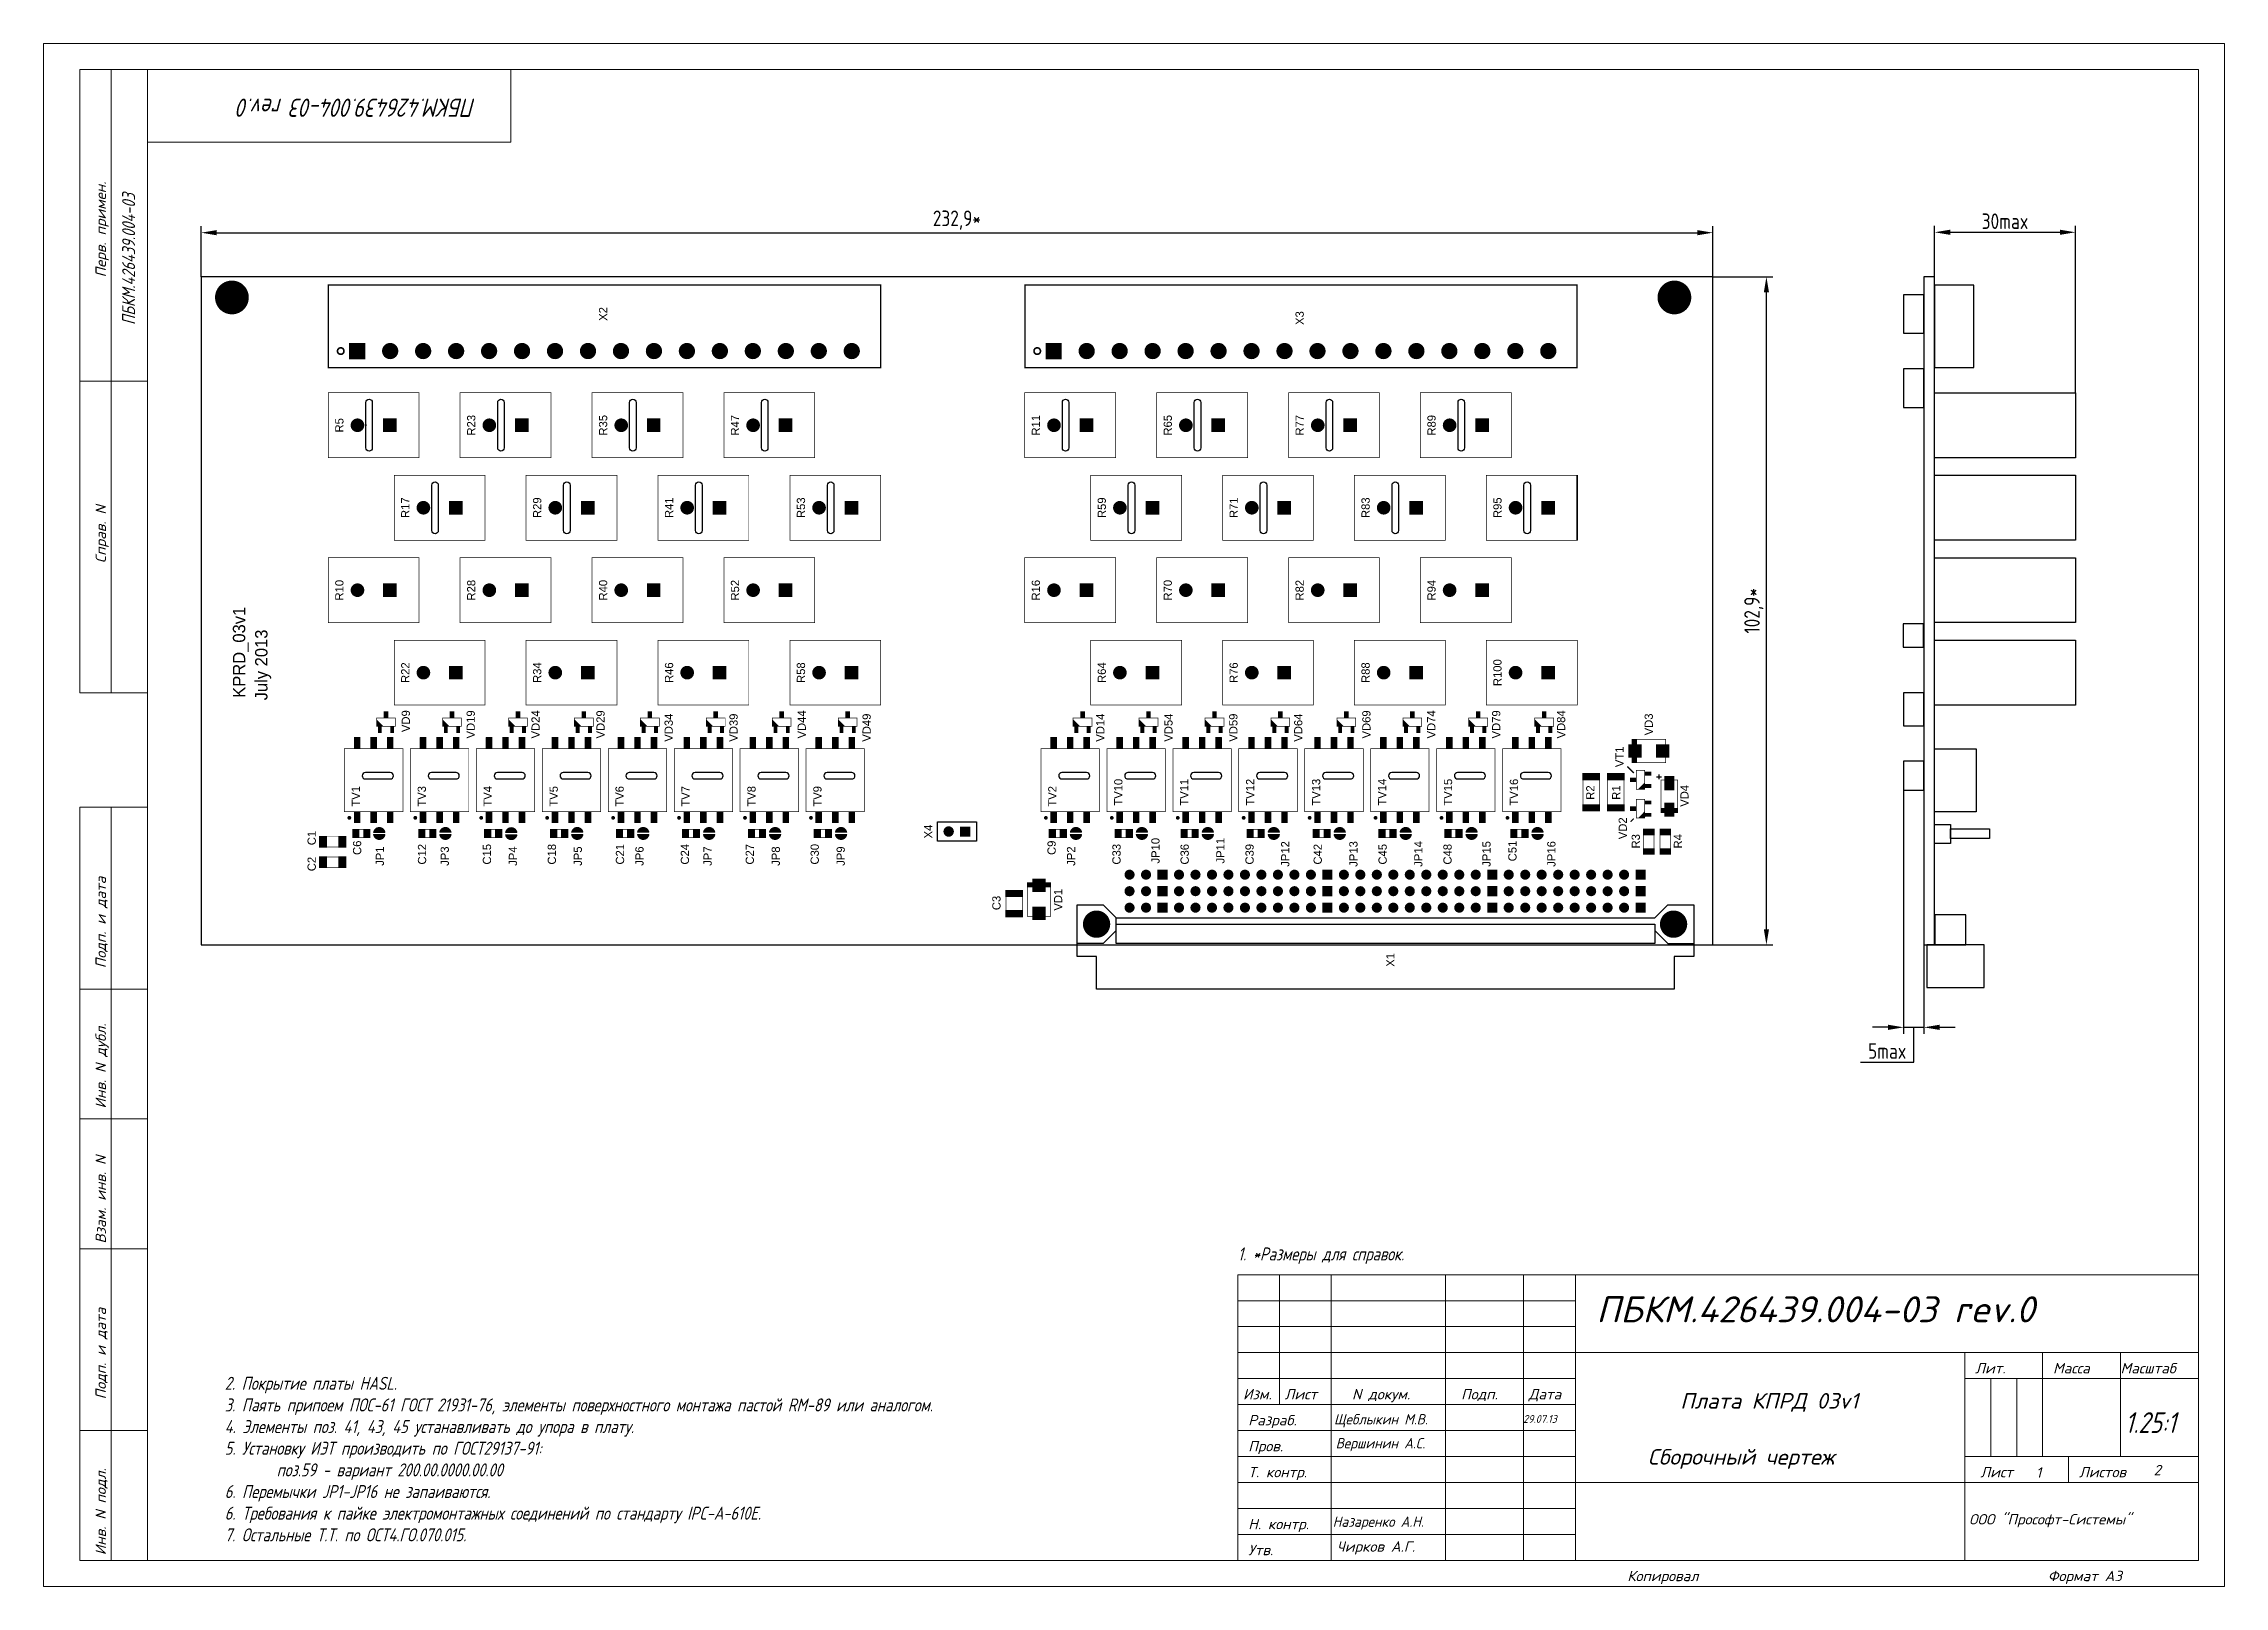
# Model space of a CAD drawing. Extents: x 25 to 880, y 8 to 306.
# Drawn here: x 25.4 to 445.4, y 7.9 to 304.9 of the extents above; entities that cross this region are included whole.
import ezdxf
from ezdxf.enums import TextEntityAlignment as Align

# ---------------------------------------------------------------- set-up
doc = ezdxf.new("R2010")
doc.units = 0
doc.header["$MEASUREMENT"] = 0
for name, color, linetype in [('BOARD', 7, 'Continuous'), ('TOP', 7, 'Continuous'), ('TOP_ASY', 7, 'Continuous'), ('TOP_PIN', 7, 'Continuous')]:
    doc.layers.add(name, color=color, linetype=linetype)
doc.layers.add('РАЗМЕРЫ', color=7, linetype='Continuous', lineweight=0)
doc.layers.add('РАМКА', color=7, linetype='Continuous', lineweight=0)
doc.styles.add('ADRF1', font='romans', dxfattribs={"oblique": 15})
doc.styles.add('ГОСТ 2.304', font='CS_Gost2304.shx')
doc.dimstyles.new('ГОСТ', dxfattribs={"dimscale": 0, "dimtxt": 3, "dimasz": 3, "dimexe": 1.25, "dimexo": 0, "dimtad": 1, "dimtoh": 1, "dimdec": 3, "dimtxsty": 'ГОСТ 2.304', "dimcen": 5, "dimadec": 3, "dimazin": 2, "dimtfac": 0.75, "dimtdec": 4, "dimtmove": 1, "dimatfit": 3, "dimfxl": 1, "dimtolj": 1, "dimarcsym": 0})

msp = doc.modelspace()

# ---------------------------------------------------------------- texts
at = {"layer": 'BOARD', "linetype": 'Continuous', "char_height": 2.5, "width": 180.700783, "attachment_point": 1, "style": 'ГОСТ 2.304'}
for s, insert in [('{\\Q15;1. *Размеры для справок.}', (255.4035, 73.1346)), ('{\\Q15;2. Покрытие платы HASL.\\P3. Паять припоем ПОС-61 ГОСТ 21931-76, элементы поверхностного монтажа пастой RM-89 или аналогом.\\P4. Элементы поз. 41, 43, 45 устанавливать до упора в плату.\\P5. Установку ИЭТ производить по ГОСТ29137-91:\\P^Iпоз.59 - вариант 200.00.0000.00.00 \\P6. Перемычки JP1-JP16 не запаиваются.\\P6. Требования к пайке электромонтажных соединений по стандарту IPC-A-610E.\\P7. Остальные Т.Т. по ОСТ4.ГО.070.015.}', (60.2851, 48.2399))]:
    msp.add_mtext(s, dxfattribs=dict(at, insert=insert))
at = {"layer": 'TOP_ASY', "width": 1.019685}
for s, p in [('X*', (61.6675, 256.0312)), ('X*', (339.48, 256.0312)), ('X2', (133.9512, 252.8562)), ('X3', (268.0963, 252.0625)), ('R5', (83.1512, 231.425)), ('R23', (108.5512, 231.4263)), ('R35', (133.9512, 231.4263)), ('R47', (159.3512, 231.4263)), ('R11', (217.295, 231.425)), ('R65', (242.695, 231.425)), ('R77', (268.095, 231.425)), ('R89', (293.495, 231.425)), ('R17', (95.8512, 215.5513)), ('R29', (121.2512, 215.5513)), ('R41', (146.6512, 215.5513)), ('R53', (172.0513, 215.5513)), ('R59', (229.995, 215.55)), ('R71', (255.395, 215.55)), ('R83', (280.795, 215.55)), ('R95', (306.195, 215.55)), ('R10', (83.1512, 199.6763)), ('R28', (108.5512, 199.6763)), ('R40', (133.9512, 199.6763)), ('R52', (159.3512, 199.6763)), ('R16', (217.295, 199.675)), ('R70', (242.695, 199.675)), ('R82', (268.095, 199.675)), ('R94', (293.495, 199.675)), ('R22', (95.8512, 183.8013)), ('R34', (121.2512, 183.8013)), ('R46', (146.6512, 183.8013)), ('R58', (172.0513, 183.8013)), ('R64', (229.995, 183.8)), ('R76', (255.395, 183.8)), ('R88', (280.795, 183.8)), ('R100', (306.195, 183.8)), ('VD9', (95.9512, 174.4625)), ('VD19', (108.4512, 173.8375)), ('VD24', (120.9512, 173.8375)), ('VD29', (133.4512, 173.8375)), ('VD44', (172.2012, 173.8375)), ('VD69', (280.9525, 173.8375)), ('VD74', (293.4525, 173.8375)), ('VD79', (305.9525, 173.8375)), ('VD84', (318.4525, 173.8375)), ('VD34', (146.5762, 173.2125)), ('VD39', (159.0762, 173.2125)), ('VD49', (184.7012, 173.2125)), ('VD14', (229.7025, 173.2125)), ('VD54', (242.8275, 173.2125)), ('VD59', (255.3275, 173.2125)), ('VD64', (267.8275, 173.2125)), ('VD3', (335.3275, 173.8387)), ('VT1', (329.7012, 167.5875)), ('TV1', (86.3262, 159.9875)), ('TV3', (99.0262, 159.9875)), ('TV4', (111.7262, 159.9875)), ('TV5', (124.4262, 159.9875)), ('TV6', (137.1262, 159.9875)), ('TV7', (149.8262, 159.9875)), ('TV8', (162.5262, 159.9875)), ('TV9', (175.2262, 159.9875)), ('TV2', (220.4712, 159.9875)), ('TV10', (233.1712, 160.7812)), ('TV11', (245.8712, 160.7812)), ('TV12', (258.5712, 160.7812)), ('TV13', (271.2713, 160.7812)), ('TV14', (283.9712, 160.7812)), ('TV15', (296.6712, 160.7812)), ('TV16', (309.3712, 160.7812)), ('R2', (324.0762, 160.7125)), ('R1', (329.0762, 160.7125)), ('VD4', (342.2025, 160.0875)), ('VD2', (330.3262, 153.8375)), ('C1', (77.8262, 151.9625)), ('C6', (86.5762, 150.0875)), ('X4', (196.5762, 153.2125)), ('C9', (220.3275, 150.0875)), ('C51', (309.0775, 149.4637)), ('R3', (332.8275, 151.3375)), ('R4', (340.9525, 151.3375)), ('C2', (77.8262, 146.9625)), ('C12', (99.0775, 148.8375)), ('C15', (111.5775, 148.8375)), ('C18', (124.0762, 148.8375)), ('C21', (137.2012, 148.8375)), ('C24', (149.7025, 148.8375)), ('C27', (162.2025, 148.8375)), ('C30', (174.7025, 148.8375)), ('C33', (232.8275, 148.8388)), ('C36', (245.9525, 148.8375)), ('C39', (258.4525, 148.8388)), ('C42', (271.5775, 148.8388)), ('C45', (284.0775, 148.8388)), ('C48', (296.5775, 148.8388)), ('C3', (209.7012, 139.4625)), ('VD1', (221.5762, 140.0888)), ('X1', (285.5615, 128.5058))]:
    msp.add_text(s, height=1.5875, rotation=90, dxfattribs=at).set_placement(p, align=Align.CENTER)
at = {"layer": 'TOP_ASY'}
for s, p in [('KPRD_03v1', (64.2325, 178.9588)), ('July 2013', (68.5187, 178.4663))]:
    msp.add_text(s, height=2.38125, rotation=90, dxfattribs=at).set_placement(p)
at = {"layer": 'TOP_ASY', "width": 1.019685}
for s, p in [('JP10', (240.3262, 147.0563)), ('JP11', (252.8262, 147.0563)), ('JP12', (265.3262, 146.4313)), ('JP13', (278.4512, 146.4313)), ('JP14', (290.9512, 146.4313)), ('JP15', (304.0762, 146.4313)), ('JP16', (316.5762, 146.4313)), ('JP1', (90.9512, 146.615)), ('JP3', (103.4512, 146.615)), ('JP4', (116.5762, 146.615)), ('JP5', (129.0762, 146.615)), ('JP6', (140.9512, 146.6163)), ('JP7', (154.0762, 146.6163)), ('JP8', (167.2012, 146.6163)), ('JP9', (179.7012, 146.6163)), ('JP2', (224.0762, 146.615))]:
    msp.add_text(s, height=1.5875, rotation=90, dxfattribs=at).set_placement(p)
at = {"layer": 'РАМКА', "style": 'ГОСТ 2.304', "oblique": 15}
for s, height, rotation, p in [('ПБКМ.426439.004-03 rev.0', 3.5, 180, (108.6945, 294.3114)), ('ПБКМ.426439.004-03', 2.5, 90, (43.0272, 250.74))]:
    msp.add_text(s, height=height, rotation=rotation, dxfattribs=at).set_placement(p)
at = {"layer": 'РАМКА', "style": 'ADRF1', "oblique": 15}
for s, height, p in [('ПБКМ.426439.004-03 rev.0', 5, (324.44, 58.7341)), ('Сборочный чертеж', 3, (334.361, 31.3301)), ('1', 2, (409.1228, 28.8322)), ('2', 2, (431.7713, 29.2846)), ('ООО "Прософт-Системы"', 2, (396.2234, 19.8111)), ('Чирков А.Г.', 2, (274.47, 14.5632))]:
    msp.add_text(s, height=height, dxfattribs=at).set_placement(p)
at = {"layer": 'РАМКА', "style": 'ADRF1', "oblique": 15, "width": 0.9}
for s, height, p in [('Щеблыкин М.В.', 2, (273.9137, 39.0632)), ('29.07.13', 1.5, (310.3659, 39.374)), ('Вершинин А.С.', 2, (274.2373, 34.4539)), ('Назаренко А.Н.', 2, (273.6656, 19.356))]:
    msp.add_text(s, height=height, dxfattribs=at).set_placement(p)
at = {"layer": 'РАМКА', "linetype": 'Continuous', "attachment_point": 1}
for s, insert, char_height, width, style in [('\\pxqc;{\\H1.0714x;Плата КПРД 03v1}', (322.2924, 45.1115), 2.8, 70.927327, 'ADRF1'), ('{\\Q15;1.25:1}', (426.2614, 41.426), 4, 8, 'ГОСТ 2.304')]:
    msp.add_mtext(s, dxfattribs=dict(at, insert=insert, char_height=char_height, width=width, style=style))

# ---------------------------------------------------------------- blocks, each defined once
blk = doc.blocks.new('РАМКА')
at = {"layer": 'РАМКА'}
for p, q in [((0, 297), (0, 0)), ((420, 297), (0, 297)), ((420, 0), (420, 297)), ((7, 172), (7, 292)), ((20, 292), (7, 292)), ((13, 172), (13, 292)), ((20, 292), (415, 292)), ((20, 5), (20, 292)), ((90, 278), (90, 292)), ((415, 292), (415, 5)), ((20, 278), (90, 278)), ((20, 232), (7, 232)), ((20, 172), (7, 172)), ((7, 5), (7, 150)), ((20, 150), (7, 150)), ((13, 5), (13, 150)), ((20, 115), (7, 115)), ((20, 90), (7, 90)), ((20, 65), (7, 65)), ((230, 60), (230, 5)), ((415, 60), (230, 60)), ((238, 60), (238, 35)), ((248, 60), (248, 5)), ((270, 60), (270, 5)), ((285, 60), (285, 5)), ((295, 60), (295, 5)), ((230, 55), (295, 55)), ((230, 50), (295, 50)), ((230, 45), (415, 45)), ((370, 45), (370, 5)), ((385, 45), (385, 25)), ((400, 45), (400, 25)), ((230, 40), (295, 40)), ((370, 40), (415, 40)), ((375, 40), (375, 25)), ((380, 40), (380, 25)), ((230, 35), (295, 35)), ((20, 30), (7, 30)), ((230, 30), (295, 30)), ((230, 25), (295, 25)), ((370, 25), (415, 25)), ((390, 25), (390, 20)), ((230, 20), (415, 20)), ((230, 15), (295, 15)), ((230, 10), (295, 10)), ((20, 5), (7, 5)), ((415, 5), (20, 5)), ((0, 0), (420, 0))]:
    blk.add_line(p, q, dxfattribs=at)
at = {"layer": 'РАМКА', "style": 'ADRF1', "oblique": 15}
for s, p in [('Перв. примен.', (12, 252)), ('Справ. N', (12, 197)), ('Подп. и дата', (12, 119)), ('Инв. N дубл.', (12, 92)), ('Взам. инв. N', (12, 66)), ('Подп. и дата', (12, 36)), ('Инв. N подл.', (12, 6))]:
    blk.add_text(s, height=2, rotation=90, dxfattribs=at).set_placement(p)
for s, p in [('Лит.', (372, 41)), ('Масса', (387, 41)), ('Масштаб', (400, 41)), ('Изм.', (231, 36)), ('Лист', (239, 36)), ('N докум.', (252, 36)), ('Подп.', (273, 36)), ('Дата', (286, 36)), ('Разраб.', (232, 31)), ('Пров.', (232, 26)), ('Т. контр.', (232, 21)), ('Лист', (373, 21)), ('Листов', (392, 21)), ('Н. контр.', (232, 11)), ('Утв.', (232, 6)), ('Копировал', (305, 1)), ('Формат A3', (386, 1))]:
    blk.add_text(s, height=2, dxfattribs=at).set_placement(p)
blk = doc.blocks.new('*D664')
at = {"layer": 'Defpoints', "color": 0}
for p in [(416.72, 268.58), (389.6, 260), (416.72, 237.68)]:
    blk.add_point(p, dxfattribs=at)
at = {"layer": 'РАЗМЕРЫ', "color": 0, "lineweight": -2}
for p, q in [((389.6, 260), (389.6, 269.83)), ((416.72, 237.68), (416.72, 269.83)), ((392.6, 268.58), (413.72, 268.58))]:
    blk.add_line(p, q, dxfattribs=at)
at = {"layer": 'РАЗМЕРЫ', "color": 0}
for points in [[(392.6, 269.08), (392.6, 268.08), (389.6, 268.58)], [(413.72, 268.08), (413.72, 269.08), (416.72, 268.58)]]:
    blk.add_solid(points, dxfattribs=at)
at = {"layer": 'РАЗМЕРЫ', "color": 0, "linetype": 'Continuous', "insert": (403.16, 270.71), "char_height": 3, "attachment_point": 5, "style": 'ГОСТ 2.304'}
blk.add_mtext('\\A1;30max', dxfattribs=at)
blk = doc.blocks.new('*D666')
at = {"layer": 'Defpoints', "color": 0}
for p in [(383.62, 161.18), (387.55, 131.41), (387.55, 115.52)]:
    blk.add_point(p, dxfattribs=at)
at = {"layer": 'РАЗМЕРЫ', "color": 0, "lineweight": -2}
for p, q in [((383.62, 161.18), (383.62, 114.27)), ((387.55, 131.41), (387.55, 114.27)), ((380.62, 115.52), (377.62, 115.52)), ((383.62, 115.52), (387.55, 115.52)), ((385.59, 108.84), (385.59, 115.52)), ((390.55, 115.52), (393.55, 115.52)), ((375.34, 108.84), (385.59, 108.84))]:
    blk.add_line(p, q, dxfattribs=at)
at = {"layer": 'РАЗМЕРЫ', "color": 0}
for points in [[(380.62, 115.02), (380.62, 116.02), (383.62, 115.52)], [(390.55, 116.02), (390.55, 115.02), (387.55, 115.52)]]:
    blk.add_solid(points, dxfattribs=at)
at = {"layer": 'РАЗМЕРЫ', "color": 0, "linetype": 'Continuous', "insert": (380.46, 110.96), "char_height": 3, "attachment_point": 5, "style": 'ГОСТ 2.304'}
blk.add_mtext('\\A1;5max', dxfattribs=at)
blk = doc.blocks.new('*D668')
at = {"layer": 'Defpoints', "color": 0}
for p in [(346.87, 268.5), (55.72, 260), (346.87, 260)]:
    blk.add_point(p, dxfattribs=at)
at = {"layer": 'РАЗМЕРЫ', "color": 0, "lineweight": -2}
for p, q in [((55.72, 260), (55.72, 269.75)), ((346.87, 260), (346.87, 269.75)), ((58.72, 268.5), (343.87, 268.5))]:
    blk.add_line(p, q, dxfattribs=at)
at = {"layer": 'РАЗМЕРЫ', "color": 0}
for points in [[(58.72, 269), (58.72, 268), (55.72, 268.5)], [(343.87, 268), (343.87, 269), (346.87, 268.5)]]:
    blk.add_solid(points, dxfattribs=at)
at = {"layer": 'РАЗМЕРЫ', "color": 0, "linetype": 'Continuous', "insert": (201.29, 270.92), "char_height": 3, "attachment_point": 5, "style": 'ГОСТ 2.304'}
blk.add_mtext('\\A1;232,9*', dxfattribs=at)
blk = doc.blocks.new('*D670')
at = {"layer": 'Defpoints', "color": 0}
for p in [(346.87, 260), (357.2, 260), (346.87, 131.41)]:
    blk.add_point(p, dxfattribs=at)
at = {"layer": 'РАЗМЕРЫ', "color": 0, "lineweight": -2}
for p, q in [((346.87, 260), (358.45, 260)), ((357.2, 134.41), (357.2, 257)), ((346.87, 131.41), (358.45, 131.41))]:
    blk.add_line(p, q, dxfattribs=at)
at = {"layer": 'РАЗМЕРЫ', "color": 0}
for points in [[(357.7, 257), (356.7, 257), (357.2, 260)], [(356.7, 134.41), (357.7, 134.41), (357.2, 131.41)]]:
    blk.add_solid(points, dxfattribs=at)
at = {"layer": 'РАЗМЕРЫ', "color": 0, "linetype": 'Continuous', "insert": (354.78, 195.7), "char_height": 3, "attachment_point": 5, "rotation": 90, "style": 'ГОСТ 2.304'}
blk.add_mtext('\\A1;102,9*', dxfattribs=at)

# ---------------------------------------------------------------- dimensions: what is measured, and where the dimension line sits
at = {"layer": 'РАЗМЕРЫ'}
for base, p1, p2, text, override, picture, middle in [((346.8686, 268.4969), (55.7211, 259.9969), (346.8686, 259.9969), '232,9*', {"dimscale": 1, "dimdec": 1, "dimlfac": 0.8, "dimtxsty": 'ГОСТ 2.304', "dimsah": 1, "dimtolj": 1}, '*D668', (201.2948, 270.9219)), ((416.723, 268.5801), (389.5972, 260), (416.723, 237.675), '30max', {"dimscale": 1, "dimlfac": 1, "dimtxsty": 'ГОСТ 2.304', "dimsah": 1, "dimtolj": 1}, '*D664', (403.1601, 270.7051)), ((387.5486, 115.5246), (383.6242, 161.1788), (387.5486, 131.4125), '5max', {"dimscale": 1, "dimlfac": 1, "dimtxsty": 'ГОСТ 2.304', "dimsah": 1, "dimtolj": 1}, '*D666', (384.9614, 110.9621))]:
    dim = msp.add_linear_dim(base=base, p1=p1, p2=p2, text=text, dimstyle='ГОСТ', override=override, dxfattribs=at)
    dim.commit()
    dim.dimension.update_dxf_attribs({"geometry": picture, "text_midpoint": middle})
dim = msp.add_linear_dim(base=(357.2019, 259.9969), p1=(346.8686, 131.4094), p2=(346.8686, 259.9969), angle=90, text='102,9*', dimstyle='ГОСТ', override={"dimscale": 1, "dimdec": 1, "dimlfac": 0.8, "dimtxsty": 'ГОСТ 2.304', "dimsah": 1, "dimtolj": 1}, dxfattribs=at)
dim.commit()
dim.dimension.update_dxf_attribs({"geometry": '*D670', "text_midpoint": (354.7769, 195.7032)})

# ---------------------------------------------------------------- linework, layer by layer
at = {"layer": 'BOARD'}
msp.add_lwpolyline([(55.7211, 131.4094), (346.8686, 131.4094), (346.8686, 259.9969), (55.7211, 259.9969)], close=True, dxfattribs=at)
for points in [[(87.46, 227.05), (87.46, 235.8, -0.414214), (88.085, 236.425, -0.414214), (88.71, 235.8), (88.71, 227.05, -0.414214), (88.085, 226.425, -0.414214)], [(112.86, 227.05), (112.86, 235.8, -0.414214), (113.485, 236.425, -0.414214), (114.11, 235.8), (114.11, 227.05, -0.414214), (113.485, 226.425, -0.414214)], [(138.2625, 227.0525), (138.2625, 235.8025, -0.414214), (138.8875, 236.4275, -0.414214), (139.5125, 235.8025), (139.5125, 227.0525, -0.414214), (138.8875, 226.4275, -0.414214)], [(163.6612, 227.0513), (163.6612, 235.8013, -0.414214), (164.2862, 236.4263, -0.414214), (164.9112, 235.8013), (164.9112, 227.0513, -0.414214), (164.2862, 226.4263, -0.414214)], [(221.605, 227.0513), (221.605, 235.8013, -0.414214), (222.23, 236.4263, -0.414214), (222.855, 235.8013), (222.855, 227.0513, -0.414214), (222.23, 226.4263, -0.414214)], [(247.005, 227.0513), (247.005, 235.8013, -0.414214), (247.63, 236.4263, -0.414214), (248.255, 235.8013), (248.255, 227.0513, -0.414214), (247.63, 226.4263, -0.414214)], [(272.405, 227.0513), (272.405, 235.8013, -0.414214), (273.03, 236.4263, -0.414214), (273.655, 235.8013), (273.655, 227.0513, -0.414214), (273.03, 226.4263, -0.414214)], [(297.805, 227.0513), (297.805, 235.8013, -0.414214), (298.43, 236.4263, -0.414214), (299.055, 235.8013), (299.055, 227.0513, -0.414214), (298.43, 226.4263, -0.414214)], [(100.16, 211.175), (100.16, 219.925, -0.414214), (100.785, 220.55, -0.414214), (101.41, 219.925), (101.41, 211.175, -0.414214), (100.785, 210.55, -0.414214)], [(125.56, 211.175), (125.56, 219.925, -0.414214), (126.185, 220.55, -0.414214), (126.81, 219.925), (126.81, 211.175, -0.414214), (126.185, 210.55, -0.414214)], [(150.9612, 211.175), (150.9612, 219.925, -0.414214), (151.5862, 220.55, -0.414214), (152.2112, 219.925), (152.2112, 211.175, -0.414214), (151.5862, 210.55, -0.414214)], [(176.3612, 211.1763), (176.3612, 219.9263, -0.414214), (176.9862, 220.5513, -0.414214), (177.6112, 219.9263), (177.6112, 211.1763, -0.414214), (176.9862, 210.5513, -0.414214)], [(234.305, 211.1763), (234.305, 219.9263, -0.414214), (234.93, 220.5513, -0.414214), (235.555, 219.9263), (235.555, 211.1763, -0.414214), (234.93, 210.5513, -0.414214)], [(259.705, 211.1763), (259.705, 219.9263, -0.414214), (260.33, 220.5513, -0.414214), (260.955, 219.9263), (260.955, 211.1763, -0.414214), (260.33, 210.5513, -0.414214)], [(285.105, 211.1763), (285.105, 219.9263, -0.414214), (285.73, 220.5513, -0.414214), (286.355, 219.9263), (286.355, 211.1763, -0.414214), (285.73, 210.5513, -0.414214)], [(310.505, 211.1763), (310.505, 219.9263, -0.414214), (311.13, 220.5513, -0.414214), (311.755, 219.9263), (311.755, 211.1763, -0.414214), (311.13, 210.5513, -0.414214)], [(87.3912, 163.3313), (92.1412, 163.3313, 0.414214), (92.7662, 163.9563, 0.414214), (92.1412, 164.5813), (87.3912, 164.5813, 0.414214), (86.7662, 163.9563, 0.414214)], [(100.0912, 163.3313), (104.8412, 163.3313, 0.414214), (105.4662, 163.9563, 0.414214), (104.8412, 164.5813), (100.0912, 164.5813, 0.414214), (99.4662, 163.9563, 0.414214)], [(112.7912, 163.3313), (117.5412, 163.3313, 0.414214), (118.1662, 163.9563, 0.414214), (117.5412, 164.5813), (112.7912, 164.5813, 0.414214), (112.1662, 163.9563, 0.414214)], [(125.4912, 163.3313), (130.2412, 163.3313, 0.414214), (130.8662, 163.9563, 0.414214), (130.2412, 164.5813), (125.4912, 164.5813, 0.414214), (124.8662, 163.9563, 0.414214)], [(138.1912, 163.3313), (142.9412, 163.3313, 0.414214), (143.5662, 163.9563, 0.414214), (142.9412, 164.5813), (138.1912, 164.5813, 0.414214), (137.5662, 163.9563, 0.414214)], [(150.8913, 163.3313), (155.6412, 163.3313, 0.414214), (156.2662, 163.9563, 0.414214), (155.6412, 164.5813), (150.8913, 164.5813, 0.414214), (150.2663, 163.9563, 0.414214)], [(163.5912, 163.3313), (168.3412, 163.3313, 0.414214), (168.9662, 163.9563, 0.414214), (168.3412, 164.5813), (163.5912, 164.5813, 0.414214), (162.9662, 163.9563, 0.414214)], [(176.2912, 163.3313), (181.0412, 163.3313, 0.414214), (181.6662, 163.9563, 0.414214), (181.0412, 164.5813), (176.2912, 164.5813, 0.414214), (175.6662, 163.9563, 0.414214)], [(221.535, 163.3313), (226.285, 163.3313, 0.414214), (226.91, 163.9563, 0.414214), (226.285, 164.5813), (221.535, 164.5813, 0.414214), (220.91, 163.9563, 0.414214)], [(234.235, 163.3313), (238.985, 163.3313, 0.414214), (239.61, 163.9563, 0.414214), (238.985, 164.5813), (234.235, 164.5813, 0.414214), (233.61, 163.9563, 0.414214)], [(246.935, 163.3313), (251.685, 163.3313, 0.414214), (252.31, 163.9563, 0.414214), (251.685, 164.5813), (246.935, 164.5813, 0.414214), (246.31, 163.9563, 0.414214)], [(259.635, 163.3313), (264.385, 163.3313, 0.414214), (265.01, 163.9563, 0.414214), (264.385, 164.5813), (259.635, 164.5813, 0.414214), (259.01, 163.9563, 0.414214)], [(272.335, 163.3313), (277.085, 163.3313, 0.414214), (277.71, 163.9563, 0.414214), (277.085, 164.5813), (272.335, 164.5813, 0.414214), (271.71, 163.9563, 0.414214)], [(285.035, 163.3313), (289.785, 163.3313, 0.414214), (290.41, 163.9563, 0.414214), (289.785, 164.5813), (285.035, 164.5813, 0.414214), (284.41, 163.9563, 0.414214)], [(297.735, 163.3313), (302.485, 163.3313, 0.414214), (303.11, 163.9563, 0.414214), (302.485, 164.5813), (297.735, 164.5813, 0.414214), (297.11, 163.9563, 0.414214)], [(310.435, 163.3313), (315.185, 163.3313, 0.414214), (315.81, 163.9563, 0.414214), (315.185, 164.5813), (310.435, 164.5813, 0.414214), (309.81, 163.9563, 0.414214)]]:
    msp.add_lwpolyline(points, format="xyb", close=True, dxfattribs=at)
at = {"layer": 'BOARD', "linetype": 'Continuous'}
for points in [[(389.6112, 131.4094), (395.6112, 131.4094), (395.6112, 137.1594), (389.6112, 137.1594)], [(388.1112, 123.1894), (399.1112, 123.1894), (399.1112, 131.4094), (388.1112, 131.4094)]]:
    msp.add_lwpolyline(points, close=True, dxfattribs=at)
at = {"layer": 'TOP', "const_width": 0.125}
for points in [[(64.855, 256.0312, 1), (58.48, 256.0312, 1)], [(342.6675, 256.0312, 1), (336.2925, 256.0312, 1)], [(93.6475, 245.7125, 1), (90.6475, 245.7125, 1)], [(99.9975, 245.7125, 1), (96.9975, 245.7125, 1)], [(106.3475, 245.7125, 1), (103.3475, 245.7125, 1)], [(112.6975, 245.7125, 1), (109.6975, 245.7125, 1)], [(119.0475, 245.7125, 1), (116.0475, 245.7125, 1)], [(125.3975, 245.7125, 1), (122.3975, 245.7125, 1)], [(131.7475, 245.7125, 1), (128.7475, 245.7125, 1)], [(138.0975, 245.7125, 1), (135.0975, 245.7125, 1)], [(144.4475, 245.7125, 1), (141.4475, 245.7125, 1)], [(150.7975, 245.7125, 1), (147.7975, 245.7125, 1)], [(157.1475, 245.7125, 1), (154.1475, 245.7125, 1)], [(163.4975, 245.7125, 1), (160.4975, 245.7125, 1)], [(169.8475, 245.7125, 1), (166.8475, 245.7125, 1)], [(176.1975, 245.7125, 1), (173.1975, 245.7125, 1)], [(182.5475, 245.7125, 1), (179.5475, 245.7125, 1)], [(227.7912, 245.7125, 1), (224.7912, 245.7125, 1)], [(234.1412, 245.7125, 1), (231.1412, 245.7125, 1)], [(240.4913, 245.7125, 1), (237.4912, 245.7125, 1)], [(246.8412, 245.7125, 1), (243.8413, 245.7125, 1)], [(253.1912, 245.7125, 1), (250.1912, 245.7125, 1)], [(259.5412, 245.7125, 1), (256.5412, 245.7125, 1)], [(265.8912, 245.7125, 1), (262.8912, 245.7125, 1)], [(272.2412, 245.7125, 1), (269.2412, 245.7125, 1)], [(278.5913, 245.7125, 1), (275.5912, 245.7125, 1)], [(284.9412, 245.7125, 1), (281.9412, 245.7125, 1)], [(291.2912, 245.7125, 1), (288.2912, 245.7125, 1)], [(297.6413, 245.7125, 1), (294.6412, 245.7125, 1)], [(303.9912, 245.7125, 1), (300.9912, 245.7125, 1)], [(310.3412, 245.7125, 1), (307.3413, 245.7125, 1)], [(316.6913, 245.7125, 1), (313.6912, 245.7125, 1)], [(87.0037, 231.425, 1), (84.6912, 231.425, 1)], [(112.4037, 231.425, 1), (110.0912, 231.425, 1)], [(137.8037, 231.425, 1), (135.4913, 231.425, 1)], [(163.2037, 231.425, 1), (160.8913, 231.425, 1)], [(221.1475, 231.425, 1), (218.835, 231.425, 1)], [(246.5475, 231.425, 1), (244.235, 231.425, 1)], [(271.9475, 231.425, 1), (269.635, 231.425, 1)], [(297.3475, 231.425, 1), (295.035, 231.425, 1)], [(99.7037, 215.55, 1), (97.3912, 215.55, 1)], [(125.1037, 215.55, 1), (122.7912, 215.55, 1)], [(150.5037, 215.55, 1), (148.1912, 215.55, 1)], [(175.9037, 215.55, 1), (173.5912, 215.55, 1)], [(233.8475, 215.55, 1), (231.535, 215.55, 1)], [(259.2475, 215.55, 1), (256.935, 215.55, 1)], [(284.6475, 215.55, 1), (282.335, 215.55, 1)], [(310.0475, 215.55, 1), (307.735, 215.55, 1)], [(87.0037, 199.675, 1), (84.6912, 199.675, 1)], [(112.4037, 199.675, 1), (110.0912, 199.675, 1)], [(137.8037, 199.675, 1), (135.4913, 199.675, 1)], [(163.2037, 199.675, 1), (160.8913, 199.675, 1)], [(221.1475, 199.675, 1), (218.835, 199.675, 1)], [(246.5475, 199.675, 1), (244.235, 199.675, 1)], [(271.9475, 199.675, 1), (269.635, 199.675, 1)], [(297.3475, 199.675, 1), (295.035, 199.675, 1)], [(99.7037, 183.8, 1), (97.3912, 183.8, 1)], [(125.1037, 183.8, 1), (122.7912, 183.8, 1)], [(150.5037, 183.8, 1), (148.1912, 183.8, 1)], [(175.9037, 183.8, 1), (173.5912, 183.8, 1)], [(233.8475, 183.8, 1), (231.535, 183.8, 1)], [(259.2475, 183.8, 1), (256.935, 183.8, 1)], [(284.6475, 183.8, 1), (282.335, 183.8, 1)], [(310.0475, 183.8, 1), (307.735, 183.8, 1)], [(88.995, 153.0875, -0.831502), (91.1, 153.0875)], [(91.1, 152.5875, -0.831502), (88.995, 152.5875)], [(101.7312, 153.0937, -0.831502), (103.8362, 153.0937)], [(103.8362, 152.5937, -0.831502), (101.7312, 152.5937)], [(114.4187, 153.0562, -0.831502), (116.5237, 153.0562)], [(116.5237, 152.5563, -0.831502), (114.4187, 152.5563)], [(127.1312, 153.0937, -0.831502), (129.2362, 153.0937)], [(129.2362, 152.5937, -0.831502), (127.1312, 152.5937)], [(139.8313, 153.0937, -0.831502), (141.9362, 153.0937)], [(141.9362, 152.5937, -0.831502), (139.8313, 152.5937)], [(152.5312, 153.0937, -0.831502), (154.6362, 153.0937)], [(154.6362, 152.5937, -0.831502), (152.5312, 152.5937)], [(165.2312, 153.0937, -0.831502), (167.3362, 153.0937)], [(167.3362, 152.5937, -0.831502), (165.2312, 152.5937)], [(177.9312, 153.0937, -0.831502), (180.0362, 153.0937)], [(180.0362, 152.5937, -0.831502), (177.9312, 152.5937)], [(200.6475, 153.2125, 1), (198.7725, 153.2125, 1)], [(223.175, 153.0937, -0.831502), (225.28, 153.0937)], [(225.28, 152.5937, -0.831502), (223.175, 152.5937)], [(235.875, 153.0937, -0.831502), (237.98, 153.0937)], [(237.98, 152.5937, -0.831502), (235.875, 152.5937)], [(248.575, 153.0937, -0.831502), (250.68, 153.0937)], [(250.68, 152.5937, -0.831502), (248.575, 152.5937)], [(261.275, 153.0937, -0.831502), (263.38, 153.0937)], [(263.38, 152.5937, -0.831502), (261.275, 152.5937)], [(273.975, 153.0937, -0.831502), (276.08, 153.0937)], [(276.08, 152.5937, -0.831502), (273.975, 152.5937)], [(286.675, 153.0937, -0.831502), (288.78, 153.0937)], [(288.78, 152.5937, -0.831502), (286.675, 152.5937)], [(299.375, 153.0937, -0.831502), (301.48, 153.0937)], [(301.48, 152.5937, -0.831502), (299.375, 152.5937)], [(312.075, 153.0937, -0.831502), (314.18, 153.0937)], [(314.18, 152.5937, -0.831502), (312.075, 152.5937)], [(235.4525, 144.9062, 1), (233.64, 144.9062, 1)], [(238.6275, 144.9062, 1), (236.815, 144.9062, 1)], [(244.9775, 144.9062, 1), (243.165, 144.9062, 1)], [(248.1525, 144.9062, 1), (246.34, 144.9062, 1)], [(251.3275, 144.9062, 1), (249.515, 144.9062, 1)], [(254.5025, 144.9062, 1), (252.69, 144.9062, 1)], [(257.6775, 144.9062, 1), (255.865, 144.9062, 1)], [(260.8525, 144.9062, 1), (259.04, 144.9062, 1)], [(264.0275, 144.9062, 1), (262.215, 144.9062, 1)], [(267.2025, 144.9062, 1), (265.39, 144.9062, 1)], [(270.3775, 144.9062, 1), (268.565, 144.9062, 1)], [(276.7275, 144.9062, 1), (274.915, 144.9062, 1)], [(279.9025, 144.9062, 1), (278.09, 144.9062, 1)], [(283.0775, 144.9062, 1), (281.265, 144.9062, 1)], [(286.2525, 144.9062, 1), (284.44, 144.9062, 1)], [(289.4275, 144.9062, 1), (287.615, 144.9062, 1)], [(292.6025, 144.9062, 1), (290.79, 144.9062, 1)], [(295.7775, 144.9062, 1), (293.965, 144.9062, 1)], [(298.9525, 144.9062, 1), (297.14, 144.9062, 1)], [(302.1275, 144.9062, 1), (300.315, 144.9062, 1)], [(308.4775, 144.9062, 1), (306.665, 144.9062, 1)], [(311.6525, 144.9062, 1), (309.84, 144.9062, 1)], [(314.8275, 144.9062, 1), (313.015, 144.9062, 1)], [(318.0025, 144.9062, 1), (316.19, 144.9062, 1)], [(321.1775, 144.9062, 1), (319.365, 144.9062, 1)], [(324.3525, 144.9062, 1), (322.54, 144.9062, 1)], [(327.5275, 144.9062, 1), (325.715, 144.9062, 1)], [(330.7025, 144.9062, 1), (328.89, 144.9062, 1)], [(235.4525, 141.7312, 1), (233.64, 141.7312, 1)], [(235.4525, 138.5562, 1), (233.64, 138.5562, 1)], [(238.6275, 141.7312, 1), (236.815, 141.7312, 1)], [(238.6275, 138.5562, 1), (236.815, 138.5562, 1)], [(244.9775, 141.7312, 1), (243.165, 141.7312, 1)], [(244.9775, 138.5562, 1), (243.165, 138.5562, 1)], [(248.1525, 141.7312, 1), (246.34, 141.7312, 1)], [(248.1525, 138.5562, 1), (246.34, 138.5562, 1)], [(251.3275, 141.7312, 1), (249.515, 141.7312, 1)], [(251.3275, 138.5562, 1), (249.515, 138.5562, 1)], [(254.5025, 141.7312, 1), (252.69, 141.7312, 1)], [(254.5025, 138.5562, 1), (252.69, 138.5562, 1)], [(257.6775, 141.7312, 1), (255.865, 141.7312, 1)], [(257.6775, 138.5562, 1), (255.865, 138.5562, 1)], [(260.8525, 141.7312, 1), (259.04, 141.7312, 1)], [(260.8525, 138.5562, 1), (259.04, 138.5562, 1)], [(264.0275, 141.7312, 1), (262.215, 141.7312, 1)], [(264.0275, 138.5562, 1), (262.215, 138.5562, 1)], [(267.2025, 141.7312, 1), (265.39, 141.7312, 1)], [(267.2025, 138.5562, 1), (265.39, 138.5562, 1)], [(270.3775, 141.7312, 1), (268.565, 141.7312, 1)], [(270.3775, 138.5562, 1), (268.565, 138.5562, 1)], [(276.7275, 141.7312, 1), (274.915, 141.7312, 1)], [(276.7275, 138.5562, 1), (274.915, 138.5562, 1)], [(279.9025, 141.7312, 1), (278.09, 141.7312, 1)], [(279.9025, 138.5562, 1), (278.09, 138.5562, 1)], [(283.0775, 141.7312, 1), (281.265, 141.7312, 1)], [(283.0775, 138.5562, 1), (281.265, 138.5562, 1)], [(286.2525, 141.7312, 1), (284.44, 141.7312, 1)], [(286.2525, 138.5562, 1), (284.44, 138.5562, 1)], [(289.4275, 141.7312, 1), (287.615, 141.7312, 1)], [(289.4275, 138.5562, 1), (287.615, 138.5562, 1)], [(292.6025, 141.7312, 1), (290.79, 141.7312, 1)], [(292.6025, 138.5562, 1), (290.79, 138.5562, 1)], [(295.7775, 141.7312, 1), (293.965, 141.7312, 1)], [(295.7775, 138.5562, 1), (293.965, 138.5562, 1)], [(298.9525, 141.7312, 1), (297.14, 141.7312, 1)], [(298.9525, 138.5562, 1), (297.14, 138.5562, 1)], [(302.1275, 141.7312, 1), (300.315, 141.7312, 1)], [(302.1275, 138.5562, 1), (300.315, 138.5562, 1)], [(308.4775, 141.7312, 1), (306.665, 141.7312, 1)], [(308.4775, 138.5562, 1), (306.665, 138.5562, 1)], [(311.6525, 141.7312, 1), (309.84, 141.7312, 1)], [(311.6525, 138.5562, 1), (309.84, 138.5562, 1)], [(314.8275, 141.7312, 1), (313.015, 141.7312, 1)], [(314.8275, 138.5562, 1), (313.015, 138.5562, 1)], [(318.0025, 141.7312, 1), (316.19, 141.7312, 1)], [(318.0025, 138.5562, 1), (316.19, 138.5562, 1)], [(321.1775, 141.7312, 1), (319.365, 141.7312, 1)], [(321.1775, 138.5562, 1), (319.365, 138.5562, 1)], [(324.3525, 141.7312, 1), (322.54, 141.7312, 1)], [(324.3525, 138.5562, 1), (322.54, 138.5562, 1)], [(327.5275, 141.7312, 1), (325.715, 141.7312, 1)], [(327.5275, 138.5562, 1), (325.715, 138.5562, 1)], [(330.7025, 141.7312, 1), (328.89, 141.7312, 1)], [(330.7025, 138.5562, 1), (328.89, 138.5562, 1)], [(230.7587, 135.3812, 1), (225.6337, 135.3812, 1)], [(341.8838, 135.3812, 1), (336.7587, 135.3812, 1)]]:
    msp.add_lwpolyline(points, format="xyb", close=True, dxfattribs=at)
for points in [[(58.5475, 255.3787), (58.5475, 256.6837)], [(58.6725, 254.9412), (58.6725, 257.1212)], [(58.7975, 254.645), (58.7975, 257.4175)], [(58.9225, 254.4112), (58.9225, 257.6513)], [(59.0475, 254.2163), (59.0475, 257.8462)], [(59.1725, 254.0488), (59.1725, 258.0138)], [(59.2975, 253.9), (59.2975, 258.1625)], [(59.4225, 253.7688), (59.4225, 258.2937)], [(59.5475, 253.6513), (59.5475, 258.4112)], [(59.6725, 253.5462), (59.6725, 258.5163)], [(59.7975, 253.45), (59.7975, 258.6125)], [(59.9225, 253.365), (59.9225, 258.6975)], [(60.0475, 253.2862), (60.0475, 258.7763)], [(60.1725, 253.2162), (60.1725, 258.8462)], [(60.2975, 253.1538), (60.2975, 258.9087)], [(60.4225, 253.0975), (60.4225, 258.965)], [(60.5475, 253.0475), (60.5475, 259.015)], [(60.6725, 253.0037), (60.6725, 259.0587)], [(60.7975, 252.965), (60.7975, 259.0975)], [(60.9225, 252.9325), (60.9225, 259.13)], [(61.0475, 252.905), (61.0475, 259.1575)], [(61.1725, 252.8825), (61.1725, 259.18)], [(61.2975, 252.8663), (61.2975, 259.1963)], [(61.4225, 252.8537), (61.4225, 259.2088)], [(61.5475, 252.8462), (61.5475, 259.2163)], [(61.6725, 252.845), (61.6725, 259.2175)], [(61.7975, 252.8475), (61.7975, 259.215)], [(61.9225, 252.855), (61.9225, 259.2075)], [(62.0475, 252.8675), (62.0475, 259.195)], [(62.1725, 252.885), (62.1725, 259.1775)], [(62.2975, 252.9075), (62.2975, 259.155)], [(62.4225, 252.935), (62.4225, 259.1275)], [(62.5475, 252.9688), (62.5475, 259.0938)], [(62.6725, 253.0075), (62.6725, 259.055)], [(62.7975, 253.0513), (62.7975, 259.0113)], [(62.9225, 253.1012), (62.9225, 258.9612)], [(63.0475, 253.1587), (63.0475, 258.9038)], [(63.1725, 253.2225), (63.1725, 258.84)], [(63.2975, 253.2925), (63.2975, 258.77)], [(63.4225, 253.3713), (63.4225, 258.6913)], [(63.5475, 253.4575), (63.5475, 258.605)], [(63.6725, 253.5538), (63.6725, 258.5088)], [(63.7975, 253.66), (63.7975, 258.4025)], [(63.9225, 253.7788), (63.9225, 258.2837)], [(64.0475, 253.9112), (64.0475, 258.1513)], [(64.1725, 254.0613), (64.1725, 258.0013)], [(64.2975, 254.2312), (64.2975, 257.8313)], [(64.4225, 254.4288), (64.4225, 257.6338)], [(64.5475, 254.6662), (64.5475, 257.3963)], [(64.6725, 254.9688), (64.6725, 257.0938)], [(64.7975, 255.4288), (64.7975, 256.6338)], [(336.2975, 255.8537), (336.2975, 256.2088)], [(336.4225, 255.1312), (336.4225, 256.9312)], [(336.5475, 254.7825), (336.5475, 257.28)], [(336.6725, 254.5225), (336.6725, 257.54)], [(336.7975, 254.31), (336.7975, 257.7525)], [(336.9225, 254.13), (336.9225, 257.9325)], [(337.0475, 253.9725), (337.0475, 258.09)], [(337.1725, 253.8325), (337.1725, 258.23)], [(337.2975, 253.7088), (337.2975, 258.3537)], [(337.4225, 253.5975), (337.4225, 258.465)], [(337.5475, 253.4975), (337.5475, 258.565)], [(337.6725, 253.4062), (337.6725, 258.6562)], [(337.7975, 253.325), (337.7975, 258.7375)], [(337.9225, 253.2512), (337.9225, 258.8112)], [(338.0475, 253.185), (338.0475, 258.8775)], [(338.1725, 253.125), (338.1725, 258.9375)], [(338.2975, 253.0712), (338.2975, 258.9912)], [(338.4225, 253.025), (338.4225, 259.0375)], [(338.5475, 252.9837), (338.5475, 259.0788)], [(338.6725, 252.9487), (338.6725, 259.1137)], [(338.7975, 252.9187), (338.7975, 259.1438)], [(338.9225, 252.8938), (338.9225, 259.1687)], [(339.0475, 252.8738), (339.0475, 259.1887)], [(339.1725, 252.8587), (339.1725, 259.2037)], [(339.2975, 252.85), (339.2975, 259.2125)], [(339.4225, 252.845), (339.4225, 259.2175)], [(339.5475, 252.845), (339.5475, 259.2175)], [(339.6725, 252.85), (339.6725, 259.2125)], [(339.7975, 252.86), (339.7975, 259.2025)], [(339.9225, 252.875), (339.9225, 259.1875)], [(340.0475, 252.895), (340.0475, 259.1675)], [(340.1725, 252.92), (340.1725, 259.1425)], [(340.2975, 252.9512), (340.2975, 259.1112)], [(340.4225, 252.9875), (340.4225, 259.075)], [(340.5475, 253.0287), (340.5475, 259.0337)], [(340.6725, 253.0762), (340.6725, 258.9862)], [(340.7975, 253.13), (340.7975, 258.9325)], [(340.9225, 253.19), (340.9225, 258.8725)], [(341.0475, 253.2562), (341.0475, 258.8062)], [(341.1725, 253.3313), (341.1725, 258.7312)], [(341.2975, 253.4137), (341.2975, 258.6487)], [(341.4225, 253.505), (341.4225, 258.5575)], [(341.5475, 253.6062), (341.5475, 258.4563)], [(341.6725, 253.7187), (341.6725, 258.3437)], [(341.7975, 253.8437), (341.7975, 258.2187)], [(341.9225, 253.9837), (341.9225, 258.0788)], [(342.0475, 254.1425), (342.0475, 257.92)], [(342.1725, 254.3262), (342.1725, 257.7362)], [(342.2975, 254.5412), (342.2975, 257.5212)], [(342.4225, 254.8063), (342.4225, 257.2562)], [(342.5475, 255.165), (342.5475, 256.8975)], [(84.2975, 244.2125), (84.2975, 247.2125)], [(84.4225, 244.2125), (84.4225, 247.2125)], [(84.5475, 244.2125), (84.5475, 247.2125)], [(84.6725, 244.2125), (84.6725, 247.2125)], [(84.7975, 244.2125), (84.7975, 247.2125)], [(84.9225, 244.2125), (84.9225, 247.2125)], [(85.0475, 244.2125), (85.0475, 247.2125)], [(85.1725, 244.2125), (85.1725, 247.2125)], [(85.2975, 244.2125), (85.2975, 247.2125)], [(85.4225, 244.2125), (85.4225, 247.2125)], [(85.5475, 244.2125), (85.5475, 247.2125)], [(85.6725, 244.2125), (85.6725, 247.2125)], [(85.7975, 244.2125), (85.7975, 247.2125)], [(85.9225, 244.2125), (85.9225, 247.2125)], [(86.0475, 244.2125), (86.0475, 247.2125)], [(86.1725, 244.2125), (86.1725, 247.2125)], [(86.2975, 244.2125), (86.2975, 247.2125)], [(86.4225, 244.2125), (86.4225, 247.2125)], [(86.5475, 244.2125), (86.5475, 247.2125)], [(86.6725, 244.2125), (86.6725, 247.2125)], [(86.7975, 244.2125), (86.7975, 247.2125)], [(86.9225, 244.2125), (86.9225, 247.2125)], [(87.0475, 244.2125), (87.0475, 247.2125)], [(87.1725, 244.2125), (87.1725, 247.2125)], [(87.2975, 244.2125), (87.2975, 247.2125)], [(90.6725, 245.44), (90.6725, 245.985)], [(90.7975, 245.0588), (90.7975, 246.3662)], [(90.9225, 244.8475), (90.9225, 246.5775)], [(91.0475, 244.6937), (91.0475, 246.7312)], [(91.1725, 244.5737), (91.1725, 246.8512)], [(91.2975, 244.4775), (91.2975, 246.9475)], [(91.4225, 244.4), (91.4225, 247.025)], [(91.5475, 244.3387), (91.5475, 247.0862)], [(91.6725, 244.29), (91.6725, 247.135)], [(91.7975, 244.255), (91.7975, 247.17)], [(91.9225, 244.23), (91.9225, 247.195)], [(92.0475, 244.2162), (92.0475, 247.2087)], [(92.1725, 244.2138), (92.1725, 247.2112)], [(92.2975, 244.2212), (92.2975, 247.2038)], [(92.4225, 244.2388), (92.4225, 247.1863)], [(92.5475, 244.2675), (92.5475, 247.1575)], [(92.6725, 244.3075), (92.6725, 247.1175)], [(92.7975, 244.3613), (92.7975, 247.0637)], [(92.9225, 244.4287), (92.9225, 246.9963)], [(93.0475, 244.5125), (93.0475, 246.9125)], [(93.1725, 244.6175), (93.1725, 246.8075)], [(93.2975, 244.75), (93.2975, 246.675)], [(93.4225, 244.9225), (93.4225, 246.5025)], [(93.5475, 245.175), (93.5475, 246.25)], [(97.0475, 245.3288), (97.0475, 246.0962)], [(97.1725, 245.01), (97.1725, 246.415)], [(97.2975, 244.8125), (97.2975, 246.6125)], [(97.4225, 244.6675), (97.4225, 246.7575)], [(97.5475, 244.5525), (97.5475, 246.8725)], [(97.6725, 244.46), (97.6725, 246.965)], [(97.7975, 244.3862), (97.7975, 247.0387)], [(97.9225, 244.3275), (97.9225, 247.0975)], [(98.0475, 244.2825), (98.0475, 247.1425)], [(98.1725, 244.2487), (98.1725, 247.1763)], [(98.2975, 244.2262), (98.2975, 247.1987)], [(98.4225, 244.215), (98.4225, 247.21)], [(98.5475, 244.2138), (98.5475, 247.2112)], [(98.6725, 244.2237), (98.6725, 247.2012)], [(98.7975, 244.2438), (98.7975, 247.1812)], [(98.9225, 244.275), (98.9225, 247.15)], [(99.0475, 244.3175), (99.0475, 247.1075)], [(99.1725, 244.3738), (99.1725, 247.0513)], [(99.2975, 244.4437), (99.2975, 246.9812)], [(99.4225, 244.5325), (99.4225, 246.8925)], [(99.5475, 244.6425), (99.5475, 246.7825)], [(99.6725, 244.7812), (99.6725, 246.6438)], [(99.7975, 244.965), (99.7975, 246.46)], [(99.9225, 245.245), (99.9225, 246.18)], [(103.4225, 245.245), (103.4225, 246.18)], [(103.5475, 244.965), (103.5475, 246.46)], [(103.6725, 244.7812), (103.6725, 246.6438)], [(103.7975, 244.6425), (103.7975, 246.7825)], [(103.9225, 244.5325), (103.9225, 246.8925)], [(104.0475, 244.4437), (104.0475, 246.9812)], [(104.1725, 244.3738), (104.1725, 247.0513)], [(104.2975, 244.3175), (104.2975, 247.1075)], [(104.4225, 244.275), (104.4225, 247.15)], [(104.5475, 244.2438), (104.5475, 247.1812)], [(104.6725, 244.2237), (104.6725, 247.2012)], [(104.7975, 244.2138), (104.7975, 247.2112)], [(104.9225, 244.215), (104.9225, 247.21)], [(105.0475, 244.2262), (105.0475, 247.1987)], [(105.1725, 244.2487), (105.1725, 247.1763)], [(105.2975, 244.2825), (105.2975, 247.1425)], [(105.4225, 244.3275), (105.4225, 247.0975)], [(105.5475, 244.3862), (105.5475, 247.0387)], [(105.6725, 244.46), (105.6725, 246.965)], [(105.7975, 244.5525), (105.7975, 246.8725)], [(105.9225, 244.6675), (105.9225, 246.7575)], [(106.0475, 244.8125), (106.0475, 246.6125)], [(106.1725, 245.01), (106.1725, 246.415)], [(106.2975, 245.3288), (106.2975, 246.0962)], [(109.7975, 245.175), (109.7975, 246.25)], [(109.9225, 244.9225), (109.9225, 246.5025)], [(110.0475, 244.75), (110.0475, 246.675)], [(110.1725, 244.6175), (110.1725, 246.8075)], [(110.2975, 244.5125), (110.2975, 246.9125)], [(110.4225, 244.4287), (110.4225, 246.9963)], [(110.5475, 244.3613), (110.5475, 247.0637)], [(110.6725, 244.3075), (110.6725, 247.1175)], [(110.7975, 244.2675), (110.7975, 247.1575)], [(110.9225, 244.2388), (110.9225, 247.1863)], [(111.0475, 244.2212), (111.0475, 247.2038)], [(111.1725, 244.2138), (111.1725, 247.2112)], [(111.2975, 244.2162), (111.2975, 247.2087)], [(111.4225, 244.23), (111.4225, 247.195)], [(111.5475, 244.255), (111.5475, 247.17)], [(111.6725, 244.29), (111.6725, 247.135)], [(111.7975, 244.3387), (111.7975, 247.0862)], [(111.9225, 244.4), (111.9225, 247.025)], [(112.0475, 244.4775), (112.0475, 246.9475)], [(112.1725, 244.5737), (112.1725, 246.8512)], [(112.2975, 244.6937), (112.2975, 246.7312)], [(112.4225, 244.8475), (112.4225, 246.5775)], [(112.5475, 245.0588), (112.5475, 246.3662)], [(112.6725, 245.44), (112.6725, 245.985)], [(116.1725, 245.1137), (116.1725, 246.3113)], [(116.2975, 244.8837), (116.2975, 246.5412)], [(116.4225, 244.7212), (116.4225, 246.7038)], [(116.5475, 244.595), (116.5475, 246.83)], [(116.6725, 244.495), (116.6725, 246.93)], [(116.7975, 244.4137), (116.7975, 247.0112)], [(116.9225, 244.35), (116.9225, 247.075)], [(117.0475, 244.2987), (117.0475, 247.1262)], [(117.1725, 244.2612), (117.1725, 247.1637)], [(117.2975, 244.2337), (117.2975, 247.1912)], [(117.4225, 244.2187), (117.4225, 247.2062)], [(117.5475, 244.2125), (117.5475, 247.2125)], [(117.6725, 244.2187), (117.6725, 247.2062)], [(117.7975, 244.2337), (117.7975, 247.1912)], [(117.9225, 244.2612), (117.9225, 247.1637)], [(118.0475, 244.2987), (118.0475, 247.1262)], [(118.1725, 244.35), (118.1725, 247.075)], [(118.2975, 244.4137), (118.2975, 247.0112)], [(118.4225, 244.495), (118.4225, 246.93)], [(118.5475, 244.595), (118.5475, 246.83)], [(118.6725, 244.7212), (118.6725, 246.7038)], [(118.7975, 244.8837), (118.7975, 246.5412)], [(118.9225, 245.1137), (118.9225, 246.3113)], [(122.4225, 245.44), (122.4225, 245.985)], [(122.5475, 245.0588), (122.5475, 246.3662)], [(122.6725, 244.8475), (122.6725, 246.5775)], [(122.7975, 244.6937), (122.7975, 246.7312)], [(122.9225, 244.5737), (122.9225, 246.8512)], [(123.0475, 244.4775), (123.0475, 246.9475)], [(123.1725, 244.4), (123.1725, 247.025)], [(123.2975, 244.3387), (123.2975, 247.0862)], [(123.4225, 244.29), (123.4225, 247.135)], [(123.5475, 244.255), (123.5475, 247.17)], [(123.6725, 244.23), (123.6725, 247.195)], [(123.7975, 244.2162), (123.7975, 247.2087)], [(123.9225, 244.2138), (123.9225, 247.2112)], [(124.0475, 244.2212), (124.0475, 247.2038)], [(124.1725, 244.2388), (124.1725, 247.1863)], [(124.2975, 244.2675), (124.2975, 247.1575)], [(124.4225, 244.3075), (124.4225, 247.1175)], [(124.5475, 244.3613), (124.5475, 247.0637)], [(124.6725, 244.4287), (124.6725, 246.9963)], [(124.7975, 244.5125), (124.7975, 246.9125)], [(124.9225, 244.6175), (124.9225, 246.8075)], [(125.0475, 244.75), (125.0475, 246.675)], [(125.1725, 244.9225), (125.1725, 246.5025)], [(125.2975, 245.175), (125.2975, 246.25)], [(128.7975, 245.3288), (128.7975, 246.0962)], [(128.9225, 245.01), (128.9225, 246.415)], [(129.0475, 244.8125), (129.0475, 246.6125)], [(129.1725, 244.6675), (129.1725, 246.7575)], [(129.2975, 244.5525), (129.2975, 246.8725)], [(129.4225, 244.46), (129.4225, 246.965)], [(129.5475, 244.3862), (129.5475, 247.0387)], [(129.6725, 244.3275), (129.6725, 247.0975)], [(129.7975, 244.2825), (129.7975, 247.1425)], [(129.9225, 244.2487), (129.9225, 247.1763)], [(130.0475, 244.2262), (130.0475, 247.1987)], [(130.1725, 244.215), (130.1725, 247.21)], [(130.2975, 244.2138), (130.2975, 247.2112)], [(130.4225, 244.2237), (130.4225, 247.2012)], [(130.5475, 244.2438), (130.5475, 247.1812)], [(130.6725, 244.275), (130.6725, 247.15)], [(130.7975, 244.3175), (130.7975, 247.1075)], [(130.9225, 244.3738), (130.9225, 247.0513)], [(131.0475, 244.4437), (131.0475, 246.9812)], [(131.1725, 244.5325), (131.1725, 246.8925)], [(131.2975, 244.6425), (131.2975, 246.7825)], [(131.4225, 244.7812), (131.4225, 246.6438)], [(131.5475, 244.965), (131.5475, 246.46)], [(131.6725, 245.245), (131.6725, 246.18)], [(135.1725, 245.245), (135.1725, 246.18)], [(135.2975, 244.965), (135.2975, 246.46)], [(135.4225, 244.7812), (135.4225, 246.6438)], [(135.5475, 244.6425), (135.5475, 246.7825)], [(135.6725, 244.5325), (135.6725, 246.8925)], [(135.7975, 244.4437), (135.7975, 246.9812)], [(135.9225, 244.3738), (135.9225, 247.0513)], [(136.0475, 244.3175), (136.0475, 247.1075)], [(136.1725, 244.275), (136.1725, 247.15)], [(136.2975, 244.2438), (136.2975, 247.1812)], [(136.4225, 244.2237), (136.4225, 247.2012)], [(136.5475, 244.2138), (136.5475, 247.2112)], [(136.6725, 244.215), (136.6725, 247.21)], [(136.7975, 244.2262), (136.7975, 247.1987)], [(136.9225, 244.2487), (136.9225, 247.1763)], [(137.0475, 244.2825), (137.0475, 247.1425)], [(137.1725, 244.3275), (137.1725, 247.0975)], [(137.2975, 244.3862), (137.2975, 247.0387)], [(137.4225, 244.46), (137.4225, 246.965)], [(137.5475, 244.5525), (137.5475, 246.8725)], [(137.6725, 244.6675), (137.6725, 246.7575)], [(137.7975, 244.8125), (137.7975, 246.6125)], [(137.9225, 245.01), (137.9225, 246.415)], [(138.0475, 245.3288), (138.0475, 246.0962)], [(141.5475, 245.175), (141.5475, 246.25)], [(141.6725, 244.9225), (141.6725, 246.5025)], [(141.7975, 244.75), (141.7975, 246.675)], [(141.9225, 244.6175), (141.9225, 246.8075)], [(142.0475, 244.5125), (142.0475, 246.9125)], [(142.1725, 244.4287), (142.1725, 246.9963)], [(142.2975, 244.3613), (142.2975, 247.0637)], [(142.4225, 244.3075), (142.4225, 247.1175)], [(142.5475, 244.2675), (142.5475, 247.1575)], [(142.6725, 244.2388), (142.6725, 247.1863)], [(142.7975, 244.2212), (142.7975, 247.2038)], [(142.9225, 244.2138), (142.9225, 247.2112)], [(143.0475, 244.2162), (143.0475, 247.2087)], [(143.1725, 244.23), (143.1725, 247.195)], [(143.2975, 244.255), (143.2975, 247.17)], [(143.4225, 244.29), (143.4225, 247.135)], [(143.5475, 244.3387), (143.5475, 247.0862)], [(143.6725, 244.4), (143.6725, 247.025)], [(143.7975, 244.4775), (143.7975, 246.9475)], [(143.9225, 244.5737), (143.9225, 246.8512)], [(144.0475, 244.6937), (144.0475, 246.7312)], [(144.1725, 244.8475), (144.1725, 246.5775)], [(144.2975, 245.0588), (144.2975, 246.3662)], [(144.4225, 245.44), (144.4225, 245.985)], [(147.9225, 245.1137), (147.9225, 246.3113)], [(148.0475, 244.8837), (148.0475, 246.5412)], [(148.1725, 244.7212), (148.1725, 246.7038)], [(148.2975, 244.595), (148.2975, 246.83)], [(148.4225, 244.495), (148.4225, 246.93)], [(148.5475, 244.4137), (148.5475, 247.0112)], [(148.6725, 244.35), (148.6725, 247.075)], [(148.7975, 244.2987), (148.7975, 247.1262)], [(148.9225, 244.2612), (148.9225, 247.1637)], [(149.0475, 244.2337), (149.0475, 247.1912)], [(149.1725, 244.2187), (149.1725, 247.2062)], [(149.2975, 244.2125), (149.2975, 247.2125)], [(149.4225, 244.2187), (149.4225, 247.2062)], [(149.5475, 244.2337), (149.5475, 247.1912)], [(149.6725, 244.2612), (149.6725, 247.1637)], [(149.7975, 244.2987), (149.7975, 247.1262)], [(149.9225, 244.35), (149.9225, 247.075)], [(150.0475, 244.4137), (150.0475, 247.0112)], [(150.1725, 244.495), (150.1725, 246.93)], [(150.2975, 244.595), (150.2975, 246.83)], [(150.4225, 244.7212), (150.4225, 246.7038)], [(150.5475, 244.8837), (150.5475, 246.5412)], [(150.6725, 245.1137), (150.6725, 246.3113)], [(154.1725, 245.44), (154.1725, 245.985)], [(154.2975, 245.0588), (154.2975, 246.3662)], [(154.4225, 244.8475), (154.4225, 246.5775)], [(154.5475, 244.6937), (154.5475, 246.7312)], [(154.6725, 244.5737), (154.6725, 246.8512)], [(154.7975, 244.4775), (154.7975, 246.9475)], [(154.9225, 244.4), (154.9225, 247.025)], [(155.0475, 244.3387), (155.0475, 247.0862)], [(155.1725, 244.29), (155.1725, 247.135)], [(155.2975, 244.255), (155.2975, 247.17)], [(155.4225, 244.23), (155.4225, 247.195)], [(155.5475, 244.2162), (155.5475, 247.2087)], [(155.6725, 244.2138), (155.6725, 247.2112)], [(155.7975, 244.2212), (155.7975, 247.2038)], [(155.9225, 244.2388), (155.9225, 247.1863)], [(156.0475, 244.2675), (156.0475, 247.1575)], [(156.1725, 244.3075), (156.1725, 247.1175)], [(156.2975, 244.3613), (156.2975, 247.0637)], [(156.4225, 244.4287), (156.4225, 246.9963)], [(156.5475, 244.5125), (156.5475, 246.9125)], [(156.6725, 244.6175), (156.6725, 246.8075)], [(156.7975, 244.75), (156.7975, 246.675)], [(156.9225, 244.9225), (156.9225, 246.5025)], [(157.0475, 245.175), (157.0475, 246.25)], [(160.5475, 245.3288), (160.5475, 246.0962)], [(160.6725, 245.01), (160.6725, 246.415)], [(160.7975, 244.8125), (160.7975, 246.6125)], [(160.9225, 244.6675), (160.9225, 246.7575)], [(161.0475, 244.5525), (161.0475, 246.8725)], [(161.1725, 244.46), (161.1725, 246.965)], [(161.2975, 244.3862), (161.2975, 247.0387)], [(161.4225, 244.3275), (161.4225, 247.0975)], [(161.5475, 244.2825), (161.5475, 247.1425)], [(161.6725, 244.2487), (161.6725, 247.1763)], [(161.7975, 244.2262), (161.7975, 247.1987)], [(161.9225, 244.215), (161.9225, 247.21)], [(162.0475, 244.2138), (162.0475, 247.2112)], [(162.1725, 244.2237), (162.1725, 247.2012)], [(162.2975, 244.2438), (162.2975, 247.1812)], [(162.4225, 244.275), (162.4225, 247.15)], [(162.5475, 244.3175), (162.5475, 247.1075)], [(162.6725, 244.3738), (162.6725, 247.0513)], [(162.7975, 244.4437), (162.7975, 246.9812)], [(162.9225, 244.5325), (162.9225, 246.8925)], [(163.0475, 244.6425), (163.0475, 246.7825)], [(163.1725, 244.7812), (163.1725, 246.6438)], [(163.2975, 244.965), (163.2975, 246.46)], [(163.4225, 245.245), (163.4225, 246.18)], [(166.9225, 245.245), (166.9225, 246.18)], [(167.0475, 244.965), (167.0475, 246.46)], [(167.1725, 244.7812), (167.1725, 246.6438)], [(167.2975, 244.6425), (167.2975, 246.7825)], [(167.4225, 244.5325), (167.4225, 246.8925)], [(167.5475, 244.4437), (167.5475, 246.9812)], [(167.6725, 244.3738), (167.6725, 247.0513)], [(167.7975, 244.3175), (167.7975, 247.1075)], [(167.9225, 244.275), (167.9225, 247.15)], [(168.0475, 244.2438), (168.0475, 247.1812)], [(168.1725, 244.2237), (168.1725, 247.2012)], [(168.2975, 244.2138), (168.2975, 247.2112)], [(168.4225, 244.215), (168.4225, 247.21)], [(168.5475, 244.2262), (168.5475, 247.1987)], [(168.6725, 244.2487), (168.6725, 247.1763)], [(168.7975, 244.2825), (168.7975, 247.1425)], [(168.9225, 244.3275), (168.9225, 247.0975)], [(169.0475, 244.3862), (169.0475, 247.0387)], [(169.1725, 244.46), (169.1725, 246.965)], [(169.2975, 244.5525), (169.2975, 246.8725)], [(169.4225, 244.6675), (169.4225, 246.7575)], [(169.5475, 244.8125), (169.5475, 246.6125)], [(169.6725, 245.01), (169.6725, 246.415)], [(169.7975, 245.3288), (169.7975, 246.0962)], [(173.2975, 245.175), (173.2975, 246.25)], [(173.4225, 244.9225), (173.4225, 246.5025)], [(173.5475, 244.75), (173.5475, 246.675)], [(173.6725, 244.6175), (173.6725, 246.8075)], [(173.7975, 244.5125), (173.7975, 246.9125)], [(173.9225, 244.4287), (173.9225, 246.9963)], [(174.0475, 244.3613), (174.0475, 247.0637)], [(174.1725, 244.3075), (174.1725, 247.1175)], [(174.2975, 244.2675), (174.2975, 247.1575)], [(174.4225, 244.2388), (174.4225, 247.1863)], [(174.5475, 244.2212), (174.5475, 247.2038)], [(174.6725, 244.2138), (174.6725, 247.2112)], [(174.7975, 244.2162), (174.7975, 247.2087)], [(174.9225, 244.23), (174.9225, 247.195)], [(175.0475, 244.255), (175.0475, 247.17)], [(175.1725, 244.29), (175.1725, 247.135)], [(175.2975, 244.3387), (175.2975, 247.0862)], [(175.4225, 244.4), (175.4225, 247.025)], [(175.5475, 244.4775), (175.5475, 246.9475)], [(175.6725, 244.5737), (175.6725, 246.8512)], [(175.7975, 244.6937), (175.7975, 246.7312)], [(175.9225, 244.8475), (175.9225, 246.5775)], [(176.0475, 245.0588), (176.0475, 246.3662)], [(176.1725, 245.44), (176.1725, 245.985)], [(179.6725, 245.1137), (179.6725, 246.3113)], [(179.7975, 244.8837), (179.7975, 246.5412)], [(179.9225, 244.7212), (179.9225, 246.7038)], [(180.0475, 244.595), (180.0475, 246.83)], [(180.1725, 244.495), (180.1725, 246.93)], [(180.2975, 244.4137), (180.2975, 247.0112)], [(180.4225, 244.35), (180.4225, 247.075)], [(180.5475, 244.2987), (180.5475, 247.1262)], [(180.6725, 244.2612), (180.6725, 247.1637)], [(180.7975, 244.2337), (180.7975, 247.1912)], [(180.9225, 244.2187), (180.9225, 247.2062)], [(181.0475, 244.2125), (181.0475, 247.2125)], [(181.1725, 244.2187), (181.1725, 247.2062)], [(181.2975, 244.2337), (181.2975, 247.1912)], [(181.4225, 244.2612), (181.4225, 247.1637)], [(181.5475, 244.2987), (181.5475, 247.1262)], [(181.6725, 244.35), (181.6725, 247.075)], [(181.7975, 244.4137), (181.7975, 247.0112)], [(181.9225, 244.495), (181.9225, 246.93)], [(182.0475, 244.595), (182.0475, 246.83)], [(182.1725, 244.7212), (182.1725, 246.7038)], [(182.2975, 244.8837), (182.2975, 246.5412)], [(182.4225, 245.1137), (182.4225, 246.3113)], [(218.5475, 244.2125), (218.5475, 247.2125)], [(218.6725, 244.2125), (218.6725, 247.2125)], [(218.7975, 244.2125), (218.7975, 247.2125)], [(218.9225, 244.2125), (218.9225, 247.2125)], [(219.0475, 244.2125), (219.0475, 247.2125)], [(219.1725, 244.2125), (219.1725, 247.2125)], [(219.2975, 244.2125), (219.2975, 247.2125)], [(219.4225, 244.2125), (219.4225, 247.2125)], [(219.5475, 244.2125), (219.5475, 247.2125)], [(219.6725, 244.2125), (219.6725, 247.2125)], [(219.7975, 244.2125), (219.7975, 247.2125)], [(219.9225, 244.2125), (219.9225, 247.2125)], [(220.0475, 244.2125), (220.0475, 247.2125)], [(220.1725, 244.2125), (220.1725, 247.2125)], [(220.2975, 244.2125), (220.2975, 247.2125)], [(220.4225, 244.2125), (220.4225, 247.2125)], [(220.5475, 244.2125), (220.5475, 247.2125)], [(220.6725, 244.2125), (220.6725, 247.2125)], [(220.7975, 244.2125), (220.7975, 247.2125)], [(220.9225, 244.2125), (220.9225, 247.2125)], [(221.0475, 244.2125), (221.0475, 247.2125)], [(221.1725, 244.2125), (221.1725, 247.2125)], [(221.2975, 244.2125), (221.2975, 247.2125)], [(221.4225, 244.2125), (221.4225, 247.2125)], [(224.7975, 245.5762), (224.7975, 245.8487)], [(224.9225, 245.1), (224.9225, 246.325)], [(225.0475, 244.875), (225.0475, 246.55)], [(225.1725, 244.7137), (225.1725, 246.7112)], [(225.2975, 244.59), (225.2975, 246.835)], [(225.4225, 244.49), (225.4225, 246.935)], [(225.5475, 244.41), (225.5475, 247.015)], [(225.6725, 244.3462), (225.6725, 247.0788)], [(225.7975, 244.2962), (225.7975, 247.1287)], [(225.9225, 244.2587), (225.9225, 247.1662)], [(226.0475, 244.2325), (226.0475, 247.1925)], [(226.1725, 244.2175), (226.1725, 247.2075)], [(226.2975, 244.2138), (226.2975, 247.2112)], [(226.4225, 244.2187), (226.4225, 247.2062)], [(226.5475, 244.235), (226.5475, 247.19)], [(226.6725, 244.2625), (226.6725, 247.1625)], [(226.7975, 244.3013), (226.7975, 247.1238)], [(226.9225, 244.3525), (226.9225, 247.0725)], [(227.0475, 244.4175), (227.0475, 247.0075)], [(227.1725, 244.4987), (227.1725, 246.9262)], [(227.2975, 244.6012), (227.2975, 246.8237)], [(227.4225, 244.7275), (227.4225, 246.6975)], [(227.5475, 244.8938), (227.5475, 246.5312)], [(227.6725, 245.1287), (227.6725, 246.2962)], [(231.1725, 245.4087), (231.1725, 246.0162)], [(231.2975, 245.0462), (231.2975, 246.3787)], [(231.4225, 244.8388), (231.4225, 246.5862)], [(231.5475, 244.6863), (231.5475, 246.7388)], [(231.6725, 244.5675), (231.6725, 246.8575)], [(231.7975, 244.4725), (231.7975, 246.9525)], [(231.9225, 244.3962), (231.9225, 247.0287)], [(232.0475, 244.3362), (232.0475, 247.0887)], [(232.1725, 244.2887), (232.1725, 247.1362)], [(232.2975, 244.2525), (232.2975, 247.1725)], [(232.4225, 244.2287), (232.4225, 247.1962)], [(232.5475, 244.2162), (232.5475, 247.2087)], [(232.6725, 244.2138), (232.6725, 247.2112)], [(232.7975, 244.2212), (232.7975, 247.2038)], [(232.9225, 244.24), (232.9225, 247.185)], [(233.0475, 244.2688), (233.0475, 247.1562)], [(233.1725, 244.31), (233.1725, 247.115)], [(233.2975, 244.3638), (233.2975, 247.0612)], [(233.4225, 244.4325), (233.4225, 246.9925)], [(233.5475, 244.5175), (233.5475, 246.9075)], [(233.6725, 244.6238), (233.6725, 246.8013)], [(233.7975, 244.7575), (233.7975, 246.6675)], [(233.9225, 244.9337), (233.9225, 246.4913)], [(234.0475, 245.1912), (234.0475, 246.2337)], [(237.5475, 245.3062), (237.5475, 246.1188)], [(237.6725, 244.9988), (237.6725, 246.4263)], [(237.7975, 244.805), (237.7975, 246.62)], [(237.9225, 244.66), (237.9225, 246.765)], [(238.0475, 244.5475), (238.0475, 246.8775)], [(238.1725, 244.4563), (238.1725, 246.9687)], [(238.2975, 244.3837), (238.2975, 247.0412)], [(238.4225, 244.325), (238.4225, 247.1)], [(238.5475, 244.28), (238.5475, 247.145)], [(238.6725, 244.2475), (238.6725, 247.1775)], [(238.7975, 244.2262), (238.7975, 247.1987)], [(238.9225, 244.215), (238.9225, 247.21)], [(239.0475, 244.2138), (239.0475, 247.2112)], [(239.1725, 244.2237), (239.1725, 247.2012)], [(239.2975, 244.245), (239.2975, 247.18)], [(239.4225, 244.2762), (239.4225, 247.1487)], [(239.5475, 244.32), (239.5475, 247.105)], [(239.6725, 244.3762), (239.6725, 247.0487)], [(239.7975, 244.4487), (239.7975, 246.9762)], [(239.9225, 244.5375), (239.9225, 246.8875)], [(240.0475, 244.6475), (240.0475, 246.7775)], [(240.1725, 244.7887), (240.1725, 246.6362)], [(240.2975, 244.9762), (240.2975, 246.4487)], [(240.4225, 245.2637), (240.4225, 246.1612)], [(243.9225, 245.2262), (243.9225, 246.1987)], [(244.0475, 244.9538), (244.0475, 246.4712)], [(244.1725, 244.7725), (244.1725, 246.6525)], [(244.2975, 244.6362), (244.2975, 246.7887)], [(244.4225, 244.5275), (244.4225, 246.8975)], [(244.5475, 244.44), (244.5475, 246.985)], [(244.6725, 244.37), (244.6725, 247.055)], [(244.7975, 244.315), (244.7975, 247.11)], [(244.9225, 244.2725), (244.9225, 247.1525)], [(245.0475, 244.2425), (245.0475, 247.1825)], [(245.1725, 244.2225), (245.1725, 247.2025)], [(245.2975, 244.2138), (245.2975, 247.2112)], [(245.4225, 244.215), (245.4225, 247.21)], [(245.5475, 244.2275), (245.5475, 247.1975)], [(245.6725, 244.25), (245.6725, 247.175)], [(245.7975, 244.2837), (245.7975, 247.1413)], [(245.9225, 244.33), (245.9225, 247.095)], [(246.0475, 244.39), (246.0475, 247.035)], [(246.1725, 244.465), (246.1725, 246.96)], [(246.2975, 244.5575), (246.2975, 246.8675)], [(246.4225, 244.6738), (246.4225, 246.7512)], [(246.5475, 244.8212), (246.5475, 246.6037)], [(246.6725, 245.0225), (246.6725, 246.4025)], [(246.7975, 245.3537), (246.7975, 246.0712)], [(250.2975, 245.1587), (250.2975, 246.2663)], [(250.4225, 244.9125), (250.4225, 246.5125)], [(250.5475, 244.7425), (250.5475, 246.6825)], [(250.6725, 244.6125), (250.6725, 246.8125)], [(250.7975, 244.5087), (250.7975, 246.9162)], [(250.9225, 244.425), (250.9225, 247)], [(251.0475, 244.3587), (251.0475, 247.0662)], [(251.1725, 244.3062), (251.1725, 247.1187)], [(251.2975, 244.2663), (251.2975, 247.1587)], [(251.4225, 244.2375), (251.4225, 247.1875)], [(251.5475, 244.22), (251.5475, 247.205)], [(251.6725, 244.2138), (251.6725, 247.2112)], [(251.7975, 244.2175), (251.7975, 247.2075)], [(251.9225, 244.2312), (251.9225, 247.1937)], [(252.0475, 244.2562), (252.0475, 247.1687)], [(252.1725, 244.2925), (252.1725, 247.1325)], [(252.2975, 244.3412), (252.2975, 247.0838)], [(252.4225, 244.4037), (252.4225, 247.0213)], [(252.5475, 244.4812), (252.5475, 246.9437)], [(252.6725, 244.5788), (252.6725, 246.8462)], [(252.7975, 244.7), (252.7975, 246.725)], [(252.9225, 244.8562), (252.9225, 246.5687)], [(253.0475, 245.0725), (253.0475, 246.3525)], [(253.1725, 245.4762), (253.1725, 245.9487)], [(256.5475, 245.5762), (256.5475, 245.8487)], [(256.6725, 245.1), (256.6725, 246.325)], [(256.7975, 244.875), (256.7975, 246.55)], [(256.9225, 244.7137), (256.9225, 246.7112)], [(257.0475, 244.59), (257.0475, 246.835)], [(257.1725, 244.49), (257.1725, 246.935)], [(257.2975, 244.41), (257.2975, 247.015)], [(257.4225, 244.3462), (257.4225, 247.0788)], [(257.5475, 244.2962), (257.5475, 247.1287)], [(257.6725, 244.2587), (257.6725, 247.1662)], [(257.7975, 244.2325), (257.7975, 247.1925)], [(257.9225, 244.2175), (257.9225, 247.2075)], [(258.0475, 244.2138), (258.0475, 247.2112)], [(258.1725, 244.2187), (258.1725, 247.2062)], [(258.2975, 244.235), (258.2975, 247.19)], [(258.4225, 244.2625), (258.4225, 247.1625)], [(258.5475, 244.3013), (258.5475, 247.1238)], [(258.6725, 244.3525), (258.6725, 247.0725)], [(258.7975, 244.4175), (258.7975, 247.0075)], [(258.9225, 244.4987), (258.9225, 246.9262)], [(259.0475, 244.6012), (259.0475, 246.8237)], [(259.1725, 244.7275), (259.1725, 246.6975)], [(259.2975, 244.8938), (259.2975, 246.5312)], [(259.4225, 245.1287), (259.4225, 246.2962)], [(262.9225, 245.4087), (262.9225, 246.0162)], [(263.0475, 245.0462), (263.0475, 246.3787)], [(263.1725, 244.8388), (263.1725, 246.5862)], [(263.2975, 244.6863), (263.2975, 246.7388)], [(263.4225, 244.5675), (263.4225, 246.8575)], [(263.5475, 244.4725), (263.5475, 246.9525)], [(263.6725, 244.3962), (263.6725, 247.0287)], [(263.7975, 244.3362), (263.7975, 247.0887)], [(263.9225, 244.2887), (263.9225, 247.1362)], [(264.0475, 244.2525), (264.0475, 247.1725)], [(264.1725, 244.2287), (264.1725, 247.1962)], [(264.2975, 244.2162), (264.2975, 247.2087)], [(264.4225, 244.2138), (264.4225, 247.2112)], [(264.5475, 244.2212), (264.5475, 247.2038)], [(264.6725, 244.24), (264.6725, 247.185)], [(264.7975, 244.2688), (264.7975, 247.1562)], [(264.9225, 244.31), (264.9225, 247.115)], [(265.0475, 244.3638), (265.0475, 247.0612)], [(265.1725, 244.4325), (265.1725, 246.9925)], [(265.2975, 244.5175), (265.2975, 246.9075)], [(265.4225, 244.6238), (265.4225, 246.8013)], [(265.5475, 244.7575), (265.5475, 246.6675)], [(265.6725, 244.9337), (265.6725, 246.4913)], [(265.7975, 245.1912), (265.7975, 246.2337)], [(269.2975, 245.3062), (269.2975, 246.1188)], [(269.4225, 244.9988), (269.4225, 246.4263)], [(269.5475, 244.805), (269.5475, 246.62)], [(269.6725, 244.66), (269.6725, 246.765)], [(269.7975, 244.5475), (269.7975, 246.8775)], [(269.9225, 244.4563), (269.9225, 246.9687)], [(270.0475, 244.3837), (270.0475, 247.0412)], [(270.1725, 244.325), (270.1725, 247.1)], [(270.2975, 244.28), (270.2975, 247.145)], [(270.4225, 244.2475), (270.4225, 247.1775)], [(270.5475, 244.2262), (270.5475, 247.1987)], [(270.6725, 244.215), (270.6725, 247.21)], [(270.7975, 244.2138), (270.7975, 247.2112)], [(270.9225, 244.2237), (270.9225, 247.2012)], [(271.0475, 244.245), (271.0475, 247.18)], [(271.1725, 244.2762), (271.1725, 247.1487)], [(271.2975, 244.32), (271.2975, 247.105)], [(271.4225, 244.3762), (271.4225, 247.0487)], [(271.5475, 244.4487), (271.5475, 246.9762)], [(271.6725, 244.5375), (271.6725, 246.8875)], [(271.7975, 244.6475), (271.7975, 246.7775)], [(271.9225, 244.7887), (271.9225, 246.6362)], [(272.0475, 244.9762), (272.0475, 246.4487)], [(272.1725, 245.2637), (272.1725, 246.1612)], [(275.6725, 245.2262), (275.6725, 246.1987)], [(275.7975, 244.9538), (275.7975, 246.4712)], [(275.9225, 244.7725), (275.9225, 246.6525)], [(276.0475, 244.6362), (276.0475, 246.7887)], [(276.1725, 244.5275), (276.1725, 246.8975)], [(276.2975, 244.44), (276.2975, 246.985)], [(276.4225, 244.37), (276.4225, 247.055)], [(276.5475, 244.315), (276.5475, 247.11)], [(276.6725, 244.2725), (276.6725, 247.1525)], [(276.7975, 244.2425), (276.7975, 247.1825)], [(276.9225, 244.2225), (276.9225, 247.2025)], [(277.0475, 244.2138), (277.0475, 247.2112)], [(277.1725, 244.215), (277.1725, 247.21)], [(277.2975, 244.2275), (277.2975, 247.1975)], [(277.4225, 244.25), (277.4225, 247.175)], [(277.5475, 244.2837), (277.5475, 247.1413)], [(277.6725, 244.33), (277.6725, 247.095)], [(277.7975, 244.39), (277.7975, 247.035)], [(277.9225, 244.465), (277.9225, 246.96)], [(278.0475, 244.5575), (278.0475, 246.8675)], [(278.1725, 244.6738), (278.1725, 246.7512)], [(278.2975, 244.8212), (278.2975, 246.6037)], [(278.4225, 245.0225), (278.4225, 246.4025)], [(278.5475, 245.3537), (278.5475, 246.0712)], [(282.0475, 245.1587), (282.0475, 246.2663)], [(282.1725, 244.9125), (282.1725, 246.5125)], [(282.2975, 244.7425), (282.2975, 246.6825)], [(282.4225, 244.6125), (282.4225, 246.8125)], [(282.5475, 244.5087), (282.5475, 246.9162)], [(282.6725, 244.425), (282.6725, 247)], [(282.7975, 244.3587), (282.7975, 247.0662)], [(282.9225, 244.3062), (282.9225, 247.1187)], [(283.0475, 244.2663), (283.0475, 247.1587)], [(283.1725, 244.2375), (283.1725, 247.1875)], [(283.2975, 244.22), (283.2975, 247.205)], [(283.4225, 244.2138), (283.4225, 247.2112)], [(283.5475, 244.2175), (283.5475, 247.2075)], [(283.6725, 244.2312), (283.6725, 247.1937)], [(283.7975, 244.2562), (283.7975, 247.1687)], [(283.9225, 244.2925), (283.9225, 247.1325)], [(284.0475, 244.3412), (284.0475, 247.0838)], [(284.1725, 244.4037), (284.1725, 247.0213)], [(284.2975, 244.4812), (284.2975, 246.9437)], [(284.4225, 244.5788), (284.4225, 246.8462)], [(284.5475, 244.7), (284.5475, 246.725)], [(284.6725, 244.8562), (284.6725, 246.5687)], [(284.7975, 245.0725), (284.7975, 246.3525)], [(284.9225, 245.4762), (284.9225, 245.9487)], [(288.2975, 245.5762), (288.2975, 245.8487)], [(288.4225, 245.1), (288.4225, 246.325)], [(288.5475, 244.875), (288.5475, 246.55)], [(288.6725, 244.7137), (288.6725, 246.7112)], [(288.7975, 244.59), (288.7975, 246.835)], [(288.9225, 244.49), (288.9225, 246.935)], [(289.0475, 244.41), (289.0475, 247.015)], [(289.1725, 244.3462), (289.1725, 247.0788)], [(289.2975, 244.2962), (289.2975, 247.1287)], [(289.4225, 244.2587), (289.4225, 247.1662)], [(289.5475, 244.2325), (289.5475, 247.1925)], [(289.6725, 244.2175), (289.6725, 247.2075)], [(289.7975, 244.2138), (289.7975, 247.2112)], [(289.9225, 244.2187), (289.9225, 247.2062)], [(290.0475, 244.235), (290.0475, 247.19)], [(290.1725, 244.2625), (290.1725, 247.1625)], [(290.2975, 244.3013), (290.2975, 247.1238)], [(290.4225, 244.3525), (290.4225, 247.0725)], [(290.5475, 244.4175), (290.5475, 247.0075)], [(290.6725, 244.4987), (290.6725, 246.9262)], [(290.7975, 244.6012), (290.7975, 246.8237)], [(290.9225, 244.7275), (290.9225, 246.6975)], [(291.0475, 244.8938), (291.0475, 246.5312)], [(291.1725, 245.1287), (291.1725, 246.2962)], [(294.6725, 245.4087), (294.6725, 246.0162)], [(294.7975, 245.0462), (294.7975, 246.3787)], [(294.9225, 244.8388), (294.9225, 246.5862)], [(295.0475, 244.6863), (295.0475, 246.7388)], [(295.1725, 244.5675), (295.1725, 246.8575)], [(295.2975, 244.4725), (295.2975, 246.9525)], [(295.4225, 244.3962), (295.4225, 247.0287)], [(295.5475, 244.3362), (295.5475, 247.0887)], [(295.6725, 244.2887), (295.6725, 247.1362)], [(295.7975, 244.2525), (295.7975, 247.1725)], [(295.9225, 244.2287), (295.9225, 247.1962)], [(296.0475, 244.2162), (296.0475, 247.2087)], [(296.1725, 244.2138), (296.1725, 247.2112)], [(296.2975, 244.2212), (296.2975, 247.2038)], [(296.4225, 244.24), (296.4225, 247.185)], [(296.5475, 244.2688), (296.5475, 247.1562)], [(296.6725, 244.31), (296.6725, 247.115)], [(296.7975, 244.3638), (296.7975, 247.0612)], [(296.9225, 244.4325), (296.9225, 246.9925)], [(297.0475, 244.5175), (297.0475, 246.9075)], [(297.1725, 244.6238), (297.1725, 246.8013)], [(297.2975, 244.7575), (297.2975, 246.6675)], [(297.4225, 244.9337), (297.4225, 246.4913)], [(297.5475, 245.1912), (297.5475, 246.2337)], [(301.0475, 245.3062), (301.0475, 246.1188)], [(301.1725, 244.9988), (301.1725, 246.4263)], [(301.2975, 244.805), (301.2975, 246.62)], [(301.4225, 244.66), (301.4225, 246.765)], [(301.5475, 244.5475), (301.5475, 246.8775)], [(301.6725, 244.4563), (301.6725, 246.9687)], [(301.7975, 244.3837), (301.7975, 247.0412)], [(301.9225, 244.325), (301.9225, 247.1)], [(302.0475, 244.28), (302.0475, 247.145)], [(302.1725, 244.2475), (302.1725, 247.1775)], [(302.2975, 244.2262), (302.2975, 247.1987)], [(302.4225, 244.215), (302.4225, 247.21)], [(302.5475, 244.2138), (302.5475, 247.2112)], [(302.6725, 244.2237), (302.6725, 247.2012)], [(302.7975, 244.245), (302.7975, 247.18)], [(302.9225, 244.2762), (302.9225, 247.1487)], [(303.0475, 244.32), (303.0475, 247.105)], [(303.1725, 244.3762), (303.1725, 247.0487)], [(303.2975, 244.4487), (303.2975, 246.9762)], [(303.4225, 244.5375), (303.4225, 246.8875)], [(303.5475, 244.6475), (303.5475, 246.7775)], [(303.6725, 244.7887), (303.6725, 246.6362)], [(303.7975, 244.9762), (303.7975, 246.4487)], [(303.9225, 245.2637), (303.9225, 246.1612)], [(307.4225, 245.2262), (307.4225, 246.1987)], [(307.5475, 244.9538), (307.5475, 246.4712)], [(307.6725, 244.7725), (307.6725, 246.6525)], [(307.7975, 244.6362), (307.7975, 246.7887)], [(307.9225, 244.5275), (307.9225, 246.8975)], [(308.0475, 244.44), (308.0475, 246.985)], [(308.1725, 244.37), (308.1725, 247.055)], [(308.2975, 244.315), (308.2975, 247.11)], [(308.4225, 244.2725), (308.4225, 247.1525)], [(308.5475, 244.2425), (308.5475, 247.1825)], [(308.6725, 244.2225), (308.6725, 247.2025)], [(308.7975, 244.2138), (308.7975, 247.2112)], [(308.9225, 244.215), (308.9225, 247.21)], [(309.0475, 244.2275), (309.0475, 247.1975)], [(309.1725, 244.25), (309.1725, 247.175)], [(309.2975, 244.2837), (309.2975, 247.1413)], [(309.4225, 244.33), (309.4225, 247.095)], [(309.5475, 244.39), (309.5475, 247.035)], [(309.6725, 244.465), (309.6725, 246.96)], [(309.7975, 244.5575), (309.7975, 246.8675)], [(309.9225, 244.6738), (309.9225, 246.7512)], [(310.0475, 244.8212), (310.0475, 246.6037)], [(310.1725, 245.0225), (310.1725, 246.4025)], [(310.2975, 245.3537), (310.2975, 246.0712)], [(313.7975, 245.1587), (313.7975, 246.2663)], [(313.9225, 244.9125), (313.9225, 246.5125)], [(314.0475, 244.7425), (314.0475, 246.6825)], [(314.1725, 244.6125), (314.1725, 246.8125)], [(314.2975, 244.5087), (314.2975, 246.9162)], [(314.4225, 244.425), (314.4225, 247)], [(314.5475, 244.3587), (314.5475, 247.0662)], [(314.6725, 244.3062), (314.6725, 247.1187)], [(314.7975, 244.2663), (314.7975, 247.1587)], [(314.9225, 244.2375), (314.9225, 247.1875)], [(315.0475, 244.22), (315.0475, 247.205)], [(315.1725, 244.2138), (315.1725, 247.2112)], [(315.2975, 244.2175), (315.2975, 247.2075)], [(315.4225, 244.2312), (315.4225, 247.1937)], [(315.5475, 244.2562), (315.5475, 247.1687)], [(315.6725, 244.2925), (315.6725, 247.1325)], [(315.7975, 244.3412), (315.7975, 247.0838)], [(315.9225, 244.4037), (315.9225, 247.0213)], [(316.0475, 244.4812), (316.0475, 246.9437)], [(316.1725, 244.5788), (316.1725, 246.8462)], [(316.2975, 244.7), (316.2975, 246.725)], [(316.4225, 244.8562), (316.4225, 246.5687)], [(316.5475, 245.0725), (316.5475, 246.3525)], [(316.6725, 245.4762), (316.6725, 245.9487)], [(84.7975, 230.9412), (84.7975, 231.9087)], [(84.9225, 230.7312), (84.9225, 232.1188)], [(85.0475, 230.5913), (85.0475, 232.2587)], [(85.1725, 230.4863), (85.1725, 232.3638)], [(85.2975, 230.4087), (85.2975, 232.4412)], [(85.4225, 230.35), (85.4225, 232.5)], [(85.5475, 230.3088), (85.5475, 232.5412)], [(85.6725, 230.2825), (85.6725, 232.5675)], [(85.7975, 230.27), (85.7975, 232.58)], [(85.9225, 230.2713), (85.9225, 232.5788)], [(86.0475, 230.2862), (86.0475, 232.5637)], [(86.1725, 230.3162), (86.1725, 232.5337)], [(86.2975, 230.36), (86.2975, 232.49)], [(86.4225, 230.4225), (86.4225, 232.4275)], [(86.5475, 230.505), (86.5475, 232.345)], [(86.6725, 230.615), (86.6725, 232.235)], [(86.7975, 230.7663), (86.7975, 232.0838)], [(86.9225, 231), (86.9225, 231.85)], [(91.0475, 230.2688), (91.0475, 232.5813)], [(91.1725, 230.2688), (91.1725, 232.5813)], [(91.2975, 230.2688), (91.2975, 232.5813)], [(91.4225, 230.2688), (91.4225, 232.5813)], [(91.5475, 230.2688), (91.5475, 232.5813)], [(91.6725, 230.2688), (91.6725, 232.5813)], [(91.7975, 230.2688), (91.7975, 232.5813)], [(91.9225, 230.2688), (91.9225, 232.5813)], [(92.0475, 230.2688), (92.0475, 232.5813)], [(92.1725, 230.2688), (92.1725, 232.5813)], [(92.2975, 230.2688), (92.2975, 232.5813)], [(92.4225, 230.2688), (92.4225, 232.5813)], [(92.5475, 230.2688), (92.5475, 232.5813)], [(92.6725, 230.2688), (92.6725, 232.5813)], [(92.7975, 230.2688), (92.7975, 232.5813)], [(92.9225, 230.2688), (92.9225, 232.5813)], [(93.0475, 230.2688), (93.0475, 232.5813)], [(93.1725, 230.2688), (93.1725, 232.5813)], [(110.1725, 231), (110.1725, 231.85)], [(110.2975, 230.7663), (110.2975, 232.0838)], [(110.4225, 230.615), (110.4225, 232.235)], [(110.5475, 230.505), (110.5475, 232.345)], [(110.6725, 230.4225), (110.6725, 232.4275)], [(110.7975, 230.36), (110.7975, 232.49)], [(110.9225, 230.3162), (110.9225, 232.5337)], [(111.0475, 230.2862), (111.0475, 232.5637)], [(111.1725, 230.2713), (111.1725, 232.5788)], [(111.2975, 230.27), (111.2975, 232.58)], [(111.4225, 230.2825), (111.4225, 232.5675)], [(111.5475, 230.3088), (111.5475, 232.5412)], [(111.6725, 230.35), (111.6725, 232.5)], [(111.7975, 230.4087), (111.7975, 232.4412)], [(111.9225, 230.4863), (111.9225, 232.3638)], [(112.0475, 230.5913), (112.0475, 232.2587)], [(112.1725, 230.7312), (112.1725, 232.1188)], [(112.2975, 230.9412), (112.2975, 231.9087)], [(116.4225, 230.2688), (116.4225, 232.5813)], [(116.5475, 230.2688), (116.5475, 232.5813)], [(116.6725, 230.2688), (116.6725, 232.5813)], [(116.7975, 230.2688), (116.7975, 232.5813)], [(116.9225, 230.2688), (116.9225, 232.5813)], [(117.0475, 230.2688), (117.0475, 232.5813)], [(117.1725, 230.2688), (117.1725, 232.5813)], [(117.2975, 230.2688), (117.2975, 232.5813)], [(117.4225, 230.2688), (117.4225, 232.5813)], [(117.5475, 230.2688), (117.5475, 232.5813)], [(117.6725, 230.2688), (117.6725, 232.5813)], [(117.7975, 230.2688), (117.7975, 232.5813)], [(117.9225, 230.2688), (117.9225, 232.5813)], [(118.0475, 230.2688), (118.0475, 232.5813)], [(118.1725, 230.2688), (118.1725, 232.5813)], [(118.2975, 230.2688), (118.2975, 232.5813)], [(118.4225, 230.2688), (118.4225, 232.5813)], [(118.5475, 230.2688), (118.5475, 232.5813)], [(135.5475, 231.0687), (135.5475, 231.7812)], [(135.6725, 230.8038), (135.6725, 232.0462)], [(135.7975, 230.6413), (135.7975, 232.2088)], [(135.9225, 230.525), (135.9225, 232.325)], [(136.0475, 230.4375), (136.0475, 232.4125)], [(136.1725, 230.3713), (136.1725, 232.4787)], [(136.2975, 230.3237), (136.2975, 232.5263)], [(136.4225, 230.2912), (136.4225, 232.5588)], [(136.5475, 230.2737), (136.5475, 232.5762)], [(136.6725, 230.27), (136.6725, 232.58)], [(136.7975, 230.2787), (136.7975, 232.5712)], [(136.9225, 230.3025), (136.9225, 232.5475)], [(137.0475, 230.3412), (137.0475, 232.5087)], [(137.1725, 230.395), (137.1725, 232.455)], [(137.2975, 230.4688), (137.2975, 232.3812)], [(137.4225, 230.5675), (137.4225, 232.2825)], [(137.5475, 230.7), (137.5475, 232.15)], [(137.6725, 230.89), (137.6725, 231.96)], [(137.7975, 231.305), (137.7975, 231.545)], [(141.7975, 230.2688), (141.7975, 232.5813)], [(141.9225, 230.2688), (141.9225, 232.5813)], [(142.0475, 230.2688), (142.0475, 232.5813)], [(142.1725, 230.2688), (142.1725, 232.5813)], [(142.2975, 230.2688), (142.2975, 232.5813)], [(142.4225, 230.2688), (142.4225, 232.5813)], [(142.5475, 230.2688), (142.5475, 232.5813)], [(142.6725, 230.2688), (142.6725, 232.5813)], [(142.7975, 230.2688), (142.7975, 232.5813)], [(142.9225, 230.2688), (142.9225, 232.5813)], [(143.0475, 230.2688), (143.0475, 232.5813)], [(143.1725, 230.2688), (143.1725, 232.5813)], [(143.2975, 230.2688), (143.2975, 232.5813)], [(143.4225, 230.2688), (143.4225, 232.5813)], [(143.5475, 230.2688), (143.5475, 232.5813)], [(143.6725, 230.2688), (143.6725, 232.5813)], [(143.7975, 230.2688), (143.7975, 232.5813)], [(143.9225, 230.2688), (143.9225, 232.5813)], [(144.0475, 230.2688), (144.0475, 232.5813)], [(160.9225, 231.1587), (160.9225, 231.6912)], [(161.0475, 230.845), (161.0475, 232.005)], [(161.1725, 230.67), (161.1725, 232.18)], [(161.2975, 230.545), (161.2975, 232.305)], [(161.4225, 230.4525), (161.4225, 232.3975)], [(161.5475, 230.3825), (161.5475, 232.4675)], [(161.6725, 230.3313), (161.6725, 232.5188)], [(161.7975, 230.2962), (161.7975, 232.5537)], [(161.9225, 230.2762), (161.9225, 232.5737)], [(162.0475, 230.2688), (162.0475, 232.5813)], [(162.1725, 230.2762), (162.1725, 232.5737)], [(162.2975, 230.2962), (162.2975, 232.5537)], [(162.4225, 230.3313), (162.4225, 232.5188)], [(162.5475, 230.3825), (162.5475, 232.4675)], [(162.6725, 230.4525), (162.6725, 232.3975)], [(162.7975, 230.545), (162.7975, 232.305)], [(162.9225, 230.67), (162.9225, 232.18)], [(163.0475, 230.845), (163.0475, 232.005)], [(163.1725, 231.1587), (163.1725, 231.6912)], [(167.1725, 230.2688), (167.1725, 232.5813)], [(167.2975, 230.2688), (167.2975, 232.5813)], [(167.4225, 230.2688), (167.4225, 232.5813)], [(167.5475, 230.2688), (167.5475, 232.5813)], [(167.6725, 230.2688), (167.6725, 232.5813)], [(167.7975, 230.2688), (167.7975, 232.5813)], [(167.9225, 230.2688), (167.9225, 232.5813)], [(168.0475, 230.2688), (168.0475, 232.5813)], [(168.1725, 230.2688), (168.1725, 232.5813)], [(168.2975, 230.2688), (168.2975, 232.5813)], [(168.4225, 230.2688), (168.4225, 232.5813)], [(168.5475, 230.2688), (168.5475, 232.5813)], [(168.6725, 230.2688), (168.6725, 232.5813)], [(168.7975, 230.2688), (168.7975, 232.5813)], [(168.9225, 230.2688), (168.9225, 232.5813)], [(169.0475, 230.2688), (169.0475, 232.5813)], [(169.1725, 230.2688), (169.1725, 232.5813)], [(169.2975, 230.2688), (169.2975, 232.5813)], [(169.4225, 230.2688), (169.4225, 232.5813)], [(218.9225, 230.985), (218.9225, 231.865)], [(219.0475, 230.7575), (219.0475, 232.0925)], [(219.1725, 230.6087), (219.1725, 232.2412)], [(219.2975, 230.5), (219.2975, 232.35)], [(219.4225, 230.4187), (219.4225, 232.4313)], [(219.5475, 230.3575), (219.5475, 232.4925)], [(219.6725, 230.3137), (219.6725, 232.5362)], [(219.7975, 230.2862), (219.7975, 232.5637)], [(219.9225, 230.2713), (219.9225, 232.5788)], [(220.0475, 230.2713), (220.0475, 232.5788)], [(220.1725, 230.2837), (220.1725, 232.5662)], [(220.2975, 230.3113), (220.2975, 232.5387)], [(220.4225, 230.3525), (220.4225, 232.4975)], [(220.5475, 230.4125), (220.5475, 232.4375)], [(220.6725, 230.4913), (220.6725, 232.3587)], [(220.7975, 230.5962), (220.7975, 232.2537)], [(220.9225, 230.74), (220.9225, 232.11)], [(221.0475, 230.955), (221.0475, 231.895)], [(225.1725, 230.2688), (225.1725, 232.5813)], [(225.2975, 230.2688), (225.2975, 232.5813)], [(225.4225, 230.2688), (225.4225, 232.5813)], [(225.5475, 230.2688), (225.5475, 232.5813)], [(225.6725, 230.2688), (225.6725, 232.5813)], [(225.7975, 230.2688), (225.7975, 232.5813)], [(225.9225, 230.2688), (225.9225, 232.5813)], [(226.0475, 230.2688), (226.0475, 232.5813)], [(226.1725, 230.2688), (226.1725, 232.5813)], [(226.2975, 230.2688), (226.2975, 232.5813)], [(226.4225, 230.2688), (226.4225, 232.5813)], [(226.5475, 230.2688), (226.5475, 232.5813)], [(226.6725, 230.2688), (226.6725, 232.5813)], [(226.7975, 230.2688), (226.7975, 232.5813)], [(226.9225, 230.2688), (226.9225, 232.5813)], [(227.0475, 230.2688), (227.0475, 232.5813)], [(227.1725, 230.2688), (227.1725, 232.5813)], [(227.2975, 230.2688), (227.2975, 232.5813)], [(244.2975, 231.05), (244.2975, 231.8)], [(244.4225, 230.795), (244.4225, 232.055)], [(244.5475, 230.635), (244.5475, 232.215)], [(244.6725, 230.52), (244.6725, 232.33)], [(244.7975, 230.4338), (244.7975, 232.4162)], [(244.9225, 230.3688), (244.9225, 232.4812)], [(245.0475, 230.3212), (245.0475, 232.5287)], [(245.1725, 230.29), (245.1725, 232.56)], [(245.2975, 230.2737), (245.2975, 232.5762)], [(245.4225, 230.27), (245.4225, 232.58)], [(245.5475, 230.28), (245.5475, 232.57)], [(245.6725, 230.3038), (245.6725, 232.5462)], [(245.7975, 230.3425), (245.7975, 232.5075)], [(245.9225, 230.3987), (245.9225, 232.4512)], [(246.0475, 230.4737), (246.0475, 232.3762)], [(246.1725, 230.5737), (246.1725, 232.2762)], [(246.2975, 230.7075), (246.2975, 232.1425)], [(246.4225, 230.9025), (246.4225, 231.9475)], [(250.5475, 230.2688), (250.5475, 232.5813)], [(250.6725, 230.2688), (250.6725, 232.5813)], [(250.7975, 230.2688), (250.7975, 232.5813)], [(250.9225, 230.2688), (250.9225, 232.5813)], [(251.0475, 230.2688), (251.0475, 232.5813)], [(251.1725, 230.2688), (251.1725, 232.5813)], [(251.2975, 230.2688), (251.2975, 232.5813)], [(251.4225, 230.2688), (251.4225, 232.5813)], [(251.5475, 230.2688), (251.5475, 232.5813)], [(251.6725, 230.2688), (251.6725, 232.5813)], [(251.7975, 230.2688), (251.7975, 232.5813)], [(251.9225, 230.2688), (251.9225, 232.5813)], [(252.0475, 230.2688), (252.0475, 232.5813)], [(252.1725, 230.2688), (252.1725, 232.5813)], [(252.2975, 230.2688), (252.2975, 232.5813)], [(252.4225, 230.2688), (252.4225, 232.5813)], [(252.5475, 230.2688), (252.5475, 232.5813)], [(252.6725, 230.2688), (252.6725, 232.5813)], [(252.7975, 230.2688), (252.7975, 232.5813)], [(269.6725, 231.1337), (269.6725, 231.7162)], [(269.7975, 230.835), (269.7975, 232.015)], [(269.9225, 230.6625), (269.9225, 232.1875)], [(270.0475, 230.54), (270.0475, 232.31)], [(270.1725, 230.4487), (270.1725, 232.4012)], [(270.2975, 230.38), (270.2975, 232.47)], [(270.4225, 230.33), (270.4225, 232.52)], [(270.5475, 230.295), (270.5475, 232.555)], [(270.6725, 230.275), (270.6725, 232.575)], [(270.7975, 230.27), (270.7975, 232.58)], [(270.9225, 230.2762), (270.9225, 232.5737)], [(271.0475, 230.2988), (271.0475, 232.5512)], [(271.1725, 230.3337), (271.1725, 232.5163)], [(271.2975, 230.3862), (271.2975, 232.4637)], [(271.4225, 230.4575), (271.4225, 232.3925)], [(271.5475, 230.5513), (271.5475, 232.2987)], [(271.6725, 230.6775), (271.6725, 232.1725)], [(271.7975, 230.8562), (271.7975, 231.9938)], [(271.9225, 231.1863), (271.9225, 231.6637)], [(275.9225, 230.2688), (275.9225, 232.5813)], [(276.0475, 230.2688), (276.0475, 232.5813)], [(276.1725, 230.2688), (276.1725, 232.5813)], [(276.2975, 230.2688), (276.2975, 232.5813)], [(276.4225, 230.2688), (276.4225, 232.5813)], [(276.5475, 230.2688), (276.5475, 232.5813)], [(276.6725, 230.2688), (276.6725, 232.5813)], [(276.7975, 230.2688), (276.7975, 232.5813)], [(276.9225, 230.2688), (276.9225, 232.5813)], [(277.0475, 230.2688), (277.0475, 232.5813)], [(277.1725, 230.2688), (277.1725, 232.5813)], [(277.2975, 230.2688), (277.2975, 232.5813)], [(277.4225, 230.2688), (277.4225, 232.5813)], [(277.5475, 230.2688), (277.5475, 232.5813)], [(277.6725, 230.2688), (277.6725, 232.5813)], [(277.7975, 230.2688), (277.7975, 232.5813)], [(277.9225, 230.2688), (277.9225, 232.5813)], [(278.0475, 230.2688), (278.0475, 232.5813)], [(278.1725, 230.2688), (278.1725, 232.5813)], [(295.0475, 231.2562), (295.0475, 231.5938)], [(295.1725, 230.8787), (295.1725, 231.9712)], [(295.2975, 230.6925), (295.2975, 232.1575)], [(295.4225, 230.5625), (295.4225, 232.2875)], [(295.5475, 230.465), (295.5475, 232.385)], [(295.6725, 230.3925), (295.6725, 232.4575)], [(295.7975, 230.3387), (295.7975, 232.5112)], [(295.9225, 230.3013), (295.9225, 232.5487)], [(296.0475, 230.2787), (296.0475, 232.5712)], [(296.1725, 230.27), (296.1725, 232.58)], [(296.2975, 230.2737), (296.2975, 232.5762)], [(296.4225, 230.2925), (296.4225, 232.5575)], [(296.5475, 230.325), (296.5475, 232.525)], [(296.6725, 230.3738), (296.6725, 232.4762)], [(296.7975, 230.4412), (296.7975, 232.4087)], [(296.9225, 230.53), (296.9225, 232.32)], [(297.0475, 230.6487), (297.0475, 232.2012)], [(297.1725, 230.8137), (297.1725, 232.0362)], [(297.2975, 231.0888), (297.2975, 231.7612)], [(301.2975, 230.2688), (301.2975, 232.5813)], [(301.4225, 230.2688), (301.4225, 232.5813)], [(301.5475, 230.2688), (301.5475, 232.5813)], [(301.6725, 230.2688), (301.6725, 232.5813)], [(301.7975, 230.2688), (301.7975, 232.5813)], [(301.9225, 230.2688), (301.9225, 232.5813)], [(302.0475, 230.2688), (302.0475, 232.5813)], [(302.1725, 230.2688), (302.1725, 232.5813)], [(302.2975, 230.2688), (302.2975, 232.5813)], [(302.4225, 230.2688), (302.4225, 232.5813)], [(302.5475, 230.2688), (302.5475, 232.5813)], [(302.6725, 230.2688), (302.6725, 232.5813)], [(302.7975, 230.2688), (302.7975, 232.5813)], [(302.9225, 230.2688), (302.9225, 232.5813)], [(303.0475, 230.2688), (303.0475, 232.5813)], [(303.1725, 230.2688), (303.1725, 232.5813)], [(303.2975, 230.2688), (303.2975, 232.5813)], [(303.4225, 230.2688), (303.4225, 232.5813)], [(303.5475, 230.2688), (303.5475, 232.5813)], [(97.4225, 215.2837), (97.4225, 215.8162)], [(97.5475, 214.97), (97.5475, 216.13)], [(97.6725, 214.795), (97.6725, 216.305)], [(97.7975, 214.67), (97.7975, 216.43)], [(97.9225, 214.5775), (97.9225, 216.5225)], [(98.0475, 214.5075), (98.0475, 216.5925)], [(98.1725, 214.4563), (98.1725, 216.6438)], [(98.2975, 214.4212), (98.2975, 216.6788)], [(98.4225, 214.4013), (98.4225, 216.6987)], [(98.5475, 214.3938), (98.5475, 216.7063)], [(98.6725, 214.4013), (98.6725, 216.6987)], [(98.7975, 214.4212), (98.7975, 216.6788)], [(98.9225, 214.4563), (98.9225, 216.6438)], [(99.0475, 214.5075), (99.0475, 216.5925)], [(99.1725, 214.5775), (99.1725, 216.5225)], [(99.2975, 214.67), (99.2975, 216.43)], [(99.4225, 214.795), (99.4225, 216.305)], [(99.5475, 214.97), (99.5475, 216.13)], [(99.6725, 215.2837), (99.6725, 215.8162)], [(103.6725, 214.3938), (103.6725, 216.7063)], [(103.7975, 214.3938), (103.7975, 216.7063)], [(103.9225, 214.3938), (103.9225, 216.7063)], [(104.0475, 214.3938), (104.0475, 216.7063)], [(104.1725, 214.3938), (104.1725, 216.7063)], [(104.2975, 214.3938), (104.2975, 216.7063)], [(104.4225, 214.3938), (104.4225, 216.7063)], [(104.5475, 214.3938), (104.5475, 216.7063)], [(104.6725, 214.3938), (104.6725, 216.7063)], [(104.7975, 214.3938), (104.7975, 216.7063)], [(104.9225, 214.3938), (104.9225, 216.7063)], [(105.0475, 214.3938), (105.0475, 216.7063)], [(105.1725, 214.3938), (105.1725, 216.7063)], [(105.2975, 214.3938), (105.2975, 216.7063)], [(105.4225, 214.3938), (105.4225, 216.7063)], [(105.5475, 214.3938), (105.5475, 216.7063)], [(105.6725, 214.3938), (105.6725, 216.7063)], [(105.7975, 214.3938), (105.7975, 216.7063)], [(105.9225, 214.3938), (105.9225, 216.7063)], [(122.7975, 215.43), (122.7975, 215.67)], [(122.9225, 215.015), (122.9225, 216.085)], [(123.0475, 214.825), (123.0475, 216.275)], [(123.1725, 214.6925), (123.1725, 216.4075)], [(123.2975, 214.5938), (123.2975, 216.5062)], [(123.4225, 214.52), (123.4225, 216.58)], [(123.5475, 214.4662), (123.5475, 216.6337)], [(123.6725, 214.4275), (123.6725, 216.6725)], [(123.7975, 214.4037), (123.7975, 216.6962)], [(123.9225, 214.395), (123.9225, 216.705)], [(124.0475, 214.3987), (124.0475, 216.7012)], [(124.1725, 214.4162), (124.1725, 216.6838)], [(124.2975, 214.4487), (124.2975, 216.6512)], [(124.4225, 214.4963), (124.4225, 216.6037)], [(124.5475, 214.5625), (124.5475, 216.5375)], [(124.6725, 214.65), (124.6725, 216.45)], [(124.7975, 214.7663), (124.7975, 216.3338)], [(124.9225, 214.9288), (124.9225, 216.1712)], [(125.0475, 215.1937), (125.0475, 215.9062)], [(129.0475, 214.3938), (129.0475, 216.7063)], [(129.1725, 214.3938), (129.1725, 216.7063)], [(129.2975, 214.3938), (129.2975, 216.7063)], [(129.4225, 214.3938), (129.4225, 216.7063)], [(129.5475, 214.3938), (129.5475, 216.7063)], [(129.6725, 214.3938), (129.6725, 216.7063)], [(129.7975, 214.3938), (129.7975, 216.7063)], [(129.9225, 214.3938), (129.9225, 216.7063)], [(130.0475, 214.3938), (130.0475, 216.7063)], [(130.1725, 214.3938), (130.1725, 216.7063)], [(130.2975, 214.3938), (130.2975, 216.7063)], [(130.4225, 214.3938), (130.4225, 216.7063)], [(130.5475, 214.3938), (130.5475, 216.7063)], [(130.6725, 214.3938), (130.6725, 216.7063)], [(130.7975, 214.3938), (130.7975, 216.7063)], [(130.9225, 214.3938), (130.9225, 216.7063)], [(131.0475, 214.3938), (131.0475, 216.7063)], [(131.1725, 214.3938), (131.1725, 216.7063)], [(131.2975, 214.3938), (131.2975, 216.7063)], [(148.2975, 215.0662), (148.2975, 216.0337)], [(148.4225, 214.8562), (148.4225, 216.2437)], [(148.5475, 214.7162), (148.5475, 216.3837)], [(148.6725, 214.6112), (148.6725, 216.4888)], [(148.7975, 214.5337), (148.7975, 216.5662)], [(148.9225, 214.475), (148.9225, 216.625)], [(149.0475, 214.4338), (149.0475, 216.6662)], [(149.1725, 214.4075), (149.1725, 216.6925)], [(149.2975, 214.395), (149.2975, 216.705)], [(149.4225, 214.3963), (149.4225, 216.7037)], [(149.5475, 214.4112), (149.5475, 216.6887)], [(149.6725, 214.4412), (149.6725, 216.6587)], [(149.7975, 214.485), (149.7975, 216.615)], [(149.9225, 214.5475), (149.9225, 216.5525)], [(150.0475, 214.63), (150.0475, 216.47)], [(150.1725, 214.74), (150.1725, 216.36)], [(150.2975, 214.8913), (150.2975, 216.2088)], [(150.4225, 215.125), (150.4225, 215.975)], [(154.5475, 214.3938), (154.5475, 216.7063)], [(154.6725, 214.3938), (154.6725, 216.7063)], [(154.7975, 214.3938), (154.7975, 216.7063)], [(154.9225, 214.3938), (154.9225, 216.7063)], [(155.0475, 214.3938), (155.0475, 216.7063)], [(155.1725, 214.3938), (155.1725, 216.7063)], [(155.2975, 214.3938), (155.2975, 216.7063)], [(155.4225, 214.3938), (155.4225, 216.7063)], [(155.5475, 214.3938), (155.5475, 216.7063)], [(155.6725, 214.3938), (155.6725, 216.7063)], [(155.7975, 214.3938), (155.7975, 216.7063)], [(155.9225, 214.3938), (155.9225, 216.7063)], [(156.0475, 214.3938), (156.0475, 216.7063)], [(156.1725, 214.3938), (156.1725, 216.7063)], [(156.2975, 214.3938), (156.2975, 216.7063)], [(156.4225, 214.3938), (156.4225, 216.7063)], [(156.5475, 214.3938), (156.5475, 216.7063)], [(156.6725, 214.3938), (156.6725, 216.7063)], [(173.6725, 215.125), (173.6725, 215.975)], [(173.7975, 214.8913), (173.7975, 216.2088)], [(173.9225, 214.74), (173.9225, 216.36)], [(174.0475, 214.63), (174.0475, 216.47)], [(174.1725, 214.5475), (174.1725, 216.5525)], [(174.2975, 214.485), (174.2975, 216.615)], [(174.4225, 214.4412), (174.4225, 216.6587)], [(174.5475, 214.4112), (174.5475, 216.6887)], [(174.6725, 214.3963), (174.6725, 216.7037)], [(174.7975, 214.395), (174.7975, 216.705)], [(174.9225, 214.4075), (174.9225, 216.6925)], [(175.0475, 214.4338), (175.0475, 216.6662)], [(175.1725, 214.475), (175.1725, 216.625)], [(175.2975, 214.5337), (175.2975, 216.5662)], [(175.4225, 214.6112), (175.4225, 216.4888)], [(175.5475, 214.7162), (175.5475, 216.3837)], [(175.6725, 214.8562), (175.6725, 216.2437)], [(175.7975, 215.0662), (175.7975, 216.0337)], [(179.9225, 214.3938), (179.9225, 216.7063)], [(180.0475, 214.3938), (180.0475, 216.7063)], [(180.1725, 214.3938), (180.1725, 216.7063)], [(180.2975, 214.3938), (180.2975, 216.7063)], [(180.4225, 214.3938), (180.4225, 216.7063)], [(180.5475, 214.3938), (180.5475, 216.7063)], [(180.6725, 214.3938), (180.6725, 216.7063)], [(180.7975, 214.3938), (180.7975, 216.7063)], [(180.9225, 214.3938), (180.9225, 216.7063)], [(181.0475, 214.3938), (181.0475, 216.7063)], [(181.1725, 214.3938), (181.1725, 216.7063)], [(181.2975, 214.3938), (181.2975, 216.7063)], [(181.4225, 214.3938), (181.4225, 216.7063)], [(181.5475, 214.3938), (181.5475, 216.7063)], [(181.6725, 214.3938), (181.6725, 216.7063)], [(181.7975, 214.3938), (181.7975, 216.7063)], [(181.9225, 214.3938), (181.9225, 216.7063)], [(182.0475, 214.3938), (182.0475, 216.7063)], [(231.5475, 215.3812), (231.5475, 215.7188)], [(231.6725, 215.0037), (231.6725, 216.0962)], [(231.7975, 214.8175), (231.7975, 216.2825)], [(231.9225, 214.6875), (231.9225, 216.4125)], [(232.0475, 214.59), (232.0475, 216.51)], [(232.1725, 214.5175), (232.1725, 216.5825)], [(232.2975, 214.4637), (232.2975, 216.6362)], [(232.4225, 214.4263), (232.4225, 216.6738)], [(232.5475, 214.4037), (232.5475, 216.6962)], [(232.6725, 214.395), (232.6725, 216.705)], [(232.7975, 214.3987), (232.7975, 216.7012)], [(232.9225, 214.4175), (232.9225, 216.6825)], [(233.0475, 214.45), (233.0475, 216.65)], [(233.1725, 214.4988), (233.1725, 216.6012)], [(233.2975, 214.5662), (233.2975, 216.5337)], [(233.4225, 214.655), (233.4225, 216.445)], [(233.5475, 214.7737), (233.5475, 216.3262)], [(233.6725, 214.9387), (233.6725, 216.1612)], [(233.7975, 215.2138), (233.7975, 215.8862)], [(237.7975, 214.3938), (237.7975, 216.7063)], [(237.9225, 214.3938), (237.9225, 216.7063)], [(238.0475, 214.3938), (238.0475, 216.7063)], [(238.1725, 214.3938), (238.1725, 216.7063)], [(238.2975, 214.3938), (238.2975, 216.7063)], [(238.4225, 214.3938), (238.4225, 216.7063)], [(238.5475, 214.3938), (238.5475, 216.7063)], [(238.6725, 214.3938), (238.6725, 216.7063)], [(238.7975, 214.3938), (238.7975, 216.7063)], [(238.9225, 214.3938), (238.9225, 216.7063)], [(239.0475, 214.3938), (239.0475, 216.7063)], [(239.1725, 214.3938), (239.1725, 216.7063)], [(239.2975, 214.3938), (239.2975, 216.7063)], [(239.4225, 214.3938), (239.4225, 216.7063)], [(239.5475, 214.3938), (239.5475, 216.7063)], [(239.6725, 214.3938), (239.6725, 216.7063)], [(239.7975, 214.3938), (239.7975, 216.7063)], [(239.9225, 214.3938), (239.9225, 216.7063)], [(240.0475, 214.3938), (240.0475, 216.7063)], [(257.0475, 215.0537), (257.0475, 216.0462)], [(257.1725, 214.8487), (257.1725, 216.2512)], [(257.2975, 214.71), (257.2975, 216.39)], [(257.4225, 214.6075), (257.4225, 216.4925)], [(257.5475, 214.53), (257.5475, 216.57)], [(257.6725, 214.4725), (257.6725, 216.6275)], [(257.7975, 214.4325), (257.7975, 216.6675)], [(257.9225, 214.4062), (257.9225, 216.6937)], [(258.0475, 214.395), (258.0475, 216.705)], [(258.1725, 214.3975), (258.1725, 216.7025)], [(258.2975, 214.4125), (258.2975, 216.6875)], [(258.4225, 214.4425), (258.4225, 216.6575)], [(258.5475, 214.4887), (258.5475, 216.6113)], [(258.6725, 214.5513), (258.6725, 216.5488)], [(258.7975, 214.635), (258.7975, 216.465)], [(258.9225, 214.7475), (258.9225, 216.3525)], [(259.0475, 214.9), (259.0475, 216.2)], [(259.1725, 215.1412), (259.1725, 215.9588)], [(263.2975, 214.3938), (263.2975, 216.7063)], [(263.4225, 214.3938), (263.4225, 216.7063)], [(263.5475, 214.3938), (263.5475, 216.7063)], [(263.6725, 214.3938), (263.6725, 216.7063)], [(263.7975, 214.3938), (263.7975, 216.7063)], [(263.9225, 214.3938), (263.9225, 216.7063)], [(264.0475, 214.3938), (264.0475, 216.7063)], [(264.1725, 214.3938), (264.1725, 216.7063)], [(264.2975, 214.3938), (264.2975, 216.7063)], [(264.4225, 214.3938), (264.4225, 216.7063)], [(264.5475, 214.3938), (264.5475, 216.7063)], [(264.6725, 214.3938), (264.6725, 216.7063)], [(264.7975, 214.3938), (264.7975, 216.7063)], [(264.9225, 214.3938), (264.9225, 216.7063)], [(265.0475, 214.3938), (265.0475, 216.7063)], [(265.1725, 214.3938), (265.1725, 216.7063)], [(265.2975, 214.3938), (265.2975, 216.7063)], [(265.4225, 214.3938), (265.4225, 216.7063)], [(282.4225, 215.11), (282.4225, 215.99)], [(282.5475, 214.8825), (282.5475, 216.2175)], [(282.6725, 214.7337), (282.6725, 216.3662)], [(282.7975, 214.625), (282.7975, 216.475)], [(282.9225, 214.5437), (282.9225, 216.5562)], [(283.0475, 214.4825), (283.0475, 216.6175)], [(283.1725, 214.4387), (283.1725, 216.6612)], [(283.2975, 214.4112), (283.2975, 216.6887)], [(283.4225, 214.3963), (283.4225, 216.7037)], [(283.5475, 214.3963), (283.5475, 216.7037)], [(283.6725, 214.4087), (283.6725, 216.6912)], [(283.7975, 214.4363), (283.7975, 216.6637)], [(283.9225, 214.4775), (283.9225, 216.6225)], [(284.0475, 214.5375), (284.0475, 216.5625)], [(284.1725, 214.6163), (284.1725, 216.4837)], [(284.2975, 214.7212), (284.2975, 216.3787)], [(284.4225, 214.865), (284.4225, 216.235)], [(284.5475, 215.08), (284.5475, 216.02)], [(288.6725, 214.3938), (288.6725, 216.7063)], [(288.7975, 214.3938), (288.7975, 216.7063)], [(288.9225, 214.3938), (288.9225, 216.7063)], [(289.0475, 214.3938), (289.0475, 216.7063)], [(289.1725, 214.3938), (289.1725, 216.7063)], [(289.2975, 214.3938), (289.2975, 216.7063)], [(289.4225, 214.3938), (289.4225, 216.7063)], [(289.5475, 214.3938), (289.5475, 216.7063)], [(289.6725, 214.3938), (289.6725, 216.7063)], [(289.7975, 214.3938), (289.7975, 216.7063)], [(289.9225, 214.3938), (289.9225, 216.7063)], [(290.0475, 214.3938), (290.0475, 216.7063)], [(290.1725, 214.3938), (290.1725, 216.7063)], [(290.2975, 214.3938), (290.2975, 216.7063)], [(290.4225, 214.3938), (290.4225, 216.7063)], [(290.5475, 214.3938), (290.5475, 216.7063)], [(290.6725, 214.3938), (290.6725, 216.7063)], [(290.7975, 214.3938), (290.7975, 216.7063)], [(307.7975, 215.175), (307.7975, 215.925)], [(307.9225, 214.92), (307.9225, 216.18)], [(308.0475, 214.76), (308.0475, 216.34)], [(308.1725, 214.645), (308.1725, 216.455)], [(308.2975, 214.5588), (308.2975, 216.5412)], [(308.4225, 214.4938), (308.4225, 216.6062)], [(308.5475, 214.4462), (308.5475, 216.6537)], [(308.6725, 214.415), (308.6725, 216.685)], [(308.7975, 214.3987), (308.7975, 216.7012)], [(308.9225, 214.395), (308.9225, 216.705)], [(309.0475, 214.405), (309.0475, 216.695)], [(309.1725, 214.4287), (309.1725, 216.6712)], [(309.2975, 214.4675), (309.2975, 216.6325)], [(309.4225, 214.5237), (309.4225, 216.5762)], [(309.5475, 214.5987), (309.5475, 216.5012)], [(309.6725, 214.6987), (309.6725, 216.4013)], [(309.7975, 214.8325), (309.7975, 216.2675)], [(309.9225, 215.0275), (309.9225, 216.0725)], [(314.0475, 214.3938), (314.0475, 216.7063)], [(314.1725, 214.3938), (314.1725, 216.7063)], [(314.2975, 214.3938), (314.2975, 216.7063)], [(314.4225, 214.3938), (314.4225, 216.7063)], [(314.5475, 214.3938), (314.5475, 216.7063)], [(314.6725, 214.3938), (314.6725, 216.7063)], [(314.7975, 214.3938), (314.7975, 216.7063)], [(314.9225, 214.3938), (314.9225, 216.7063)], [(315.0475, 214.3938), (315.0475, 216.7063)], [(315.1725, 214.3938), (315.1725, 216.7063)], [(315.2975, 214.3938), (315.2975, 216.7063)], [(315.4225, 214.3938), (315.4225, 216.7063)], [(315.5475, 214.3938), (315.5475, 216.7063)], [(315.6725, 214.3938), (315.6725, 216.7063)], [(315.7975, 214.3938), (315.7975, 216.7063)], [(315.9225, 214.3938), (315.9225, 216.7063)], [(316.0475, 214.3938), (316.0475, 216.7063)], [(316.1725, 214.3938), (316.1725, 216.7063)], [(316.2975, 214.3938), (316.2975, 216.7063)], [(84.7975, 199.1912), (84.7975, 200.1587)], [(84.9225, 198.9812), (84.9225, 200.3688)], [(85.0475, 198.8412), (85.0475, 200.5087)], [(85.1725, 198.7363), (85.1725, 200.6138)], [(85.2975, 198.6587), (85.2975, 200.6912)], [(85.4225, 198.6), (85.4225, 200.75)], [(85.5475, 198.5588), (85.5475, 200.7912)], [(85.6725, 198.5325), (85.6725, 200.8175)], [(85.7975, 198.52), (85.7975, 200.83)], [(85.9225, 198.5213), (85.9225, 200.8288)], [(86.0475, 198.5362), (86.0475, 200.8137)], [(86.1725, 198.5662), (86.1725, 200.7837)], [(86.2975, 198.61), (86.2975, 200.74)], [(86.4225, 198.6725), (86.4225, 200.6775)], [(86.5475, 198.755), (86.5475, 200.595)], [(86.6725, 198.865), (86.6725, 200.485)], [(86.7975, 199.0163), (86.7975, 200.3338)], [(86.9225, 199.25), (86.9225, 200.1)], [(91.0475, 198.5188), (91.0475, 200.8313)], [(91.1725, 198.5188), (91.1725, 200.8313)], [(91.2975, 198.5188), (91.2975, 200.8313)], [(91.4225, 198.5188), (91.4225, 200.8313)], [(91.5475, 198.5188), (91.5475, 200.8313)], [(91.6725, 198.5188), (91.6725, 200.8313)], [(91.7975, 198.5188), (91.7975, 200.8313)], [(91.9225, 198.5188), (91.9225, 200.8313)], [(92.0475, 198.5188), (92.0475, 200.8313)], [(92.1725, 198.5188), (92.1725, 200.8313)], [(92.2975, 198.5188), (92.2975, 200.8313)], [(92.4225, 198.5188), (92.4225, 200.8313)], [(92.5475, 198.5188), (92.5475, 200.8313)], [(92.6725, 198.5188), (92.6725, 200.8313)], [(92.7975, 198.5188), (92.7975, 200.8313)], [(92.9225, 198.5188), (92.9225, 200.8313)], [(93.0475, 198.5188), (93.0475, 200.8313)], [(93.1725, 198.5188), (93.1725, 200.8313)], [(110.1725, 199.25), (110.1725, 200.1)], [(110.2975, 199.0163), (110.2975, 200.3338)], [(110.4225, 198.865), (110.4225, 200.485)], [(110.5475, 198.755), (110.5475, 200.595)], [(110.6725, 198.6725), (110.6725, 200.6775)], [(110.7975, 198.61), (110.7975, 200.74)], [(110.9225, 198.5662), (110.9225, 200.7837)], [(111.0475, 198.5362), (111.0475, 200.8137)], [(111.1725, 198.5213), (111.1725, 200.8288)], [(111.2975, 198.52), (111.2975, 200.83)], [(111.4225, 198.5325), (111.4225, 200.8175)], [(111.5475, 198.5588), (111.5475, 200.7912)], [(111.6725, 198.6), (111.6725, 200.75)], [(111.7975, 198.6587), (111.7975, 200.6912)], [(111.9225, 198.7363), (111.9225, 200.6138)], [(112.0475, 198.8412), (112.0475, 200.5087)], [(112.1725, 198.9812), (112.1725, 200.3688)], [(112.2975, 199.1912), (112.2975, 200.1587)], [(116.4225, 198.5188), (116.4225, 200.8313)], [(116.5475, 198.5188), (116.5475, 200.8313)], [(116.6725, 198.5188), (116.6725, 200.8313)], [(116.7975, 198.5188), (116.7975, 200.8313)], [(116.9225, 198.5188), (116.9225, 200.8313)], [(117.0475, 198.5188), (117.0475, 200.8313)], [(117.1725, 198.5188), (117.1725, 200.8313)], [(117.2975, 198.5188), (117.2975, 200.8313)], [(117.4225, 198.5188), (117.4225, 200.8313)], [(117.5475, 198.5188), (117.5475, 200.8313)], [(117.6725, 198.5188), (117.6725, 200.8313)], [(117.7975, 198.5188), (117.7975, 200.8313)], [(117.9225, 198.5188), (117.9225, 200.8313)], [(118.0475, 198.5188), (118.0475, 200.8313)], [(118.1725, 198.5188), (118.1725, 200.8313)], [(118.2975, 198.5188), (118.2975, 200.8313)], [(118.4225, 198.5188), (118.4225, 200.8313)], [(118.5475, 198.5188), (118.5475, 200.8313)], [(135.5475, 199.3187), (135.5475, 200.0312)], [(135.6725, 199.0538), (135.6725, 200.2962)], [(135.7975, 198.8913), (135.7975, 200.4588)], [(135.9225, 198.775), (135.9225, 200.575)], [(136.0475, 198.6875), (136.0475, 200.6625)], [(136.1725, 198.6213), (136.1725, 200.7287)], [(136.2975, 198.5737), (136.2975, 200.7763)], [(136.4225, 198.5412), (136.4225, 200.8088)], [(136.5475, 198.5237), (136.5475, 200.8262)], [(136.6725, 198.52), (136.6725, 200.83)], [(136.7975, 198.5287), (136.7975, 200.8212)], [(136.9225, 198.5525), (136.9225, 200.7975)], [(137.0475, 198.5913), (137.0475, 200.7587)], [(137.1725, 198.645), (137.1725, 200.705)], [(137.2975, 198.7188), (137.2975, 200.6312)], [(137.4225, 198.8175), (137.4225, 200.5325)], [(137.5475, 198.95), (137.5475, 200.4)], [(137.6725, 199.14), (137.6725, 200.21)], [(137.7975, 199.555), (137.7975, 199.795)], [(141.7975, 198.5188), (141.7975, 200.8313)], [(141.9225, 198.5188), (141.9225, 200.8313)], [(142.0475, 198.5188), (142.0475, 200.8313)], [(142.1725, 198.5188), (142.1725, 200.8313)], [(142.2975, 198.5188), (142.2975, 200.8313)], [(142.4225, 198.5188), (142.4225, 200.8313)], [(142.5475, 198.5188), (142.5475, 200.8313)], [(142.6725, 198.5188), (142.6725, 200.8313)], [(142.7975, 198.5188), (142.7975, 200.8313)], [(142.9225, 198.5188), (142.9225, 200.8313)], [(143.0475, 198.5188), (143.0475, 200.8313)], [(143.1725, 198.5188), (143.1725, 200.8313)], [(143.2975, 198.5188), (143.2975, 200.8313)], [(143.4225, 198.5188), (143.4225, 200.8313)], [(143.5475, 198.5188), (143.5475, 200.8313)], [(143.6725, 198.5188), (143.6725, 200.8313)], [(143.7975, 198.5188), (143.7975, 200.8313)], [(143.9225, 198.5188), (143.9225, 200.8313)], [(144.0475, 198.5188), (144.0475, 200.8313)], [(160.9225, 199.4087), (160.9225, 199.9412)], [(161.0475, 199.095), (161.0475, 200.255)], [(161.1725, 198.92), (161.1725, 200.43)], [(161.2975, 198.795), (161.2975, 200.555)], [(161.4225, 198.7025), (161.4225, 200.6475)], [(161.5475, 198.6325), (161.5475, 200.7175)], [(161.6725, 198.5813), (161.6725, 200.7688)], [(161.7975, 198.5462), (161.7975, 200.8038)], [(161.9225, 198.5262), (161.9225, 200.8237)], [(162.0475, 198.5188), (162.0475, 200.8313)], [(162.1725, 198.5262), (162.1725, 200.8237)], [(162.2975, 198.5462), (162.2975, 200.8038)], [(162.4225, 198.5813), (162.4225, 200.7688)], [(162.5475, 198.6325), (162.5475, 200.7175)], [(162.6725, 198.7025), (162.6725, 200.6475)], [(162.7975, 198.795), (162.7975, 200.555)], [(162.9225, 198.92), (162.9225, 200.43)], [(163.0475, 199.095), (163.0475, 200.255)], [(163.1725, 199.4087), (163.1725, 199.9412)], [(167.1725, 198.5188), (167.1725, 200.8313)], [(167.2975, 198.5188), (167.2975, 200.8313)], [(167.4225, 198.5188), (167.4225, 200.8313)], [(167.5475, 198.5188), (167.5475, 200.8313)], [(167.6725, 198.5188), (167.6725, 200.8313)], [(167.7975, 198.5188), (167.7975, 200.8313)], [(167.9225, 198.5188), (167.9225, 200.8313)], [(168.0475, 198.5188), (168.0475, 200.8313)], [(168.1725, 198.5188), (168.1725, 200.8313)], [(168.2975, 198.5188), (168.2975, 200.8313)], [(168.4225, 198.5188), (168.4225, 200.8313)], [(168.5475, 198.5188), (168.5475, 200.8313)], [(168.6725, 198.5188), (168.6725, 200.8313)], [(168.7975, 198.5188), (168.7975, 200.8313)], [(168.9225, 198.5188), (168.9225, 200.8313)], [(169.0475, 198.5188), (169.0475, 200.8313)], [(169.1725, 198.5188), (169.1725, 200.8313)], [(169.2975, 198.5188), (169.2975, 200.8313)], [(169.4225, 198.5188), (169.4225, 200.8313)], [(218.9225, 199.235), (218.9225, 200.115)], [(219.0475, 199.0075), (219.0475, 200.3425)], [(219.1725, 198.8587), (219.1725, 200.4913)], [(219.2975, 198.75), (219.2975, 200.6)], [(219.4225, 198.6687), (219.4225, 200.6813)], [(219.5475, 198.6075), (219.5475, 200.7425)], [(219.6725, 198.5637), (219.6725, 200.7862)], [(219.7975, 198.5362), (219.7975, 200.8137)], [(219.9225, 198.5213), (219.9225, 200.8288)], [(220.0475, 198.5213), (220.0475, 200.8288)], [(220.1725, 198.5337), (220.1725, 200.8162)], [(220.2975, 198.5613), (220.2975, 200.7887)], [(220.4225, 198.6025), (220.4225, 200.7475)], [(220.5475, 198.6625), (220.5475, 200.6875)], [(220.6725, 198.7413), (220.6725, 200.6087)], [(220.7975, 198.8462), (220.7975, 200.5037)], [(220.9225, 198.99), (220.9225, 200.36)], [(221.0475, 199.205), (221.0475, 200.145)], [(225.1725, 198.5188), (225.1725, 200.8313)], [(225.2975, 198.5188), (225.2975, 200.8313)], [(225.4225, 198.5188), (225.4225, 200.8313)], [(225.5475, 198.5188), (225.5475, 200.8313)], [(225.6725, 198.5188), (225.6725, 200.8313)], [(225.7975, 198.5188), (225.7975, 200.8313)], [(225.9225, 198.5188), (225.9225, 200.8313)], [(226.0475, 198.5188), (226.0475, 200.8313)], [(226.1725, 198.5188), (226.1725, 200.8313)], [(226.2975, 198.5188), (226.2975, 200.8313)], [(226.4225, 198.5188), (226.4225, 200.8313)], [(226.5475, 198.5188), (226.5475, 200.8313)], [(226.6725, 198.5188), (226.6725, 200.8313)], [(226.7975, 198.5188), (226.7975, 200.8313)], [(226.9225, 198.5188), (226.9225, 200.8313)], [(227.0475, 198.5188), (227.0475, 200.8313)], [(227.1725, 198.5188), (227.1725, 200.8313)], [(227.2975, 198.5188), (227.2975, 200.8313)], [(244.2975, 199.3), (244.2975, 200.05)], [(244.4225, 199.045), (244.4225, 200.305)], [(244.5475, 198.885), (244.5475, 200.465)], [(244.6725, 198.77), (244.6725, 200.58)], [(244.7975, 198.6838), (244.7975, 200.6662)], [(244.9225, 198.6188), (244.9225, 200.7312)], [(245.0475, 198.5712), (245.0475, 200.7788)], [(245.1725, 198.54), (245.1725, 200.81)], [(245.2975, 198.5237), (245.2975, 200.8262)], [(245.4225, 198.52), (245.4225, 200.83)], [(245.5475, 198.53), (245.5475, 200.82)], [(245.6725, 198.5538), (245.6725, 200.7962)], [(245.7975, 198.5925), (245.7975, 200.7575)], [(245.9225, 198.6487), (245.9225, 200.7012)], [(246.0475, 198.7237), (246.0475, 200.6262)], [(246.1725, 198.8237), (246.1725, 200.5263)], [(246.2975, 198.9575), (246.2975, 200.3925)], [(246.4225, 199.1525), (246.4225, 200.1975)], [(250.5475, 198.5188), (250.5475, 200.8313)], [(250.6725, 198.5188), (250.6725, 200.8313)], [(250.7975, 198.5188), (250.7975, 200.8313)], [(250.9225, 198.5188), (250.9225, 200.8313)], [(251.0475, 198.5188), (251.0475, 200.8313)], [(251.1725, 198.5188), (251.1725, 200.8313)], [(251.2975, 198.5188), (251.2975, 200.8313)], [(251.4225, 198.5188), (251.4225, 200.8313)], [(251.5475, 198.5188), (251.5475, 200.8313)], [(251.6725, 198.5188), (251.6725, 200.8313)], [(251.7975, 198.5188), (251.7975, 200.8313)], [(251.9225, 198.5188), (251.9225, 200.8313)], [(252.0475, 198.5188), (252.0475, 200.8313)], [(252.1725, 198.5188), (252.1725, 200.8313)], [(252.2975, 198.5188), (252.2975, 200.8313)], [(252.4225, 198.5188), (252.4225, 200.8313)], [(252.5475, 198.5188), (252.5475, 200.8313)], [(252.6725, 198.5188), (252.6725, 200.8313)], [(252.7975, 198.5188), (252.7975, 200.8313)], [(269.6725, 199.3837), (269.6725, 199.9662)], [(269.7975, 199.085), (269.7975, 200.265)], [(269.9225, 198.9125), (269.9225, 200.4375)], [(270.0475, 198.79), (270.0475, 200.56)], [(270.1725, 198.6987), (270.1725, 200.6512)], [(270.2975, 198.63), (270.2975, 200.72)], [(270.4225, 198.58), (270.4225, 200.77)], [(270.5475, 198.545), (270.5475, 200.805)], [(270.6725, 198.525), (270.6725, 200.825)], [(270.7975, 198.52), (270.7975, 200.83)], [(270.9225, 198.5262), (270.9225, 200.8237)], [(271.0475, 198.5487), (271.0475, 200.8013)], [(271.1725, 198.5838), (271.1725, 200.7662)], [(271.2975, 198.6362), (271.2975, 200.7137)], [(271.4225, 198.7075), (271.4225, 200.6425)], [(271.5475, 198.8012), (271.5475, 200.5487)], [(271.6725, 198.9275), (271.6725, 200.4225)], [(271.7975, 199.1062), (271.7975, 200.2438)], [(271.9225, 199.4363), (271.9225, 199.9137)], [(275.9225, 198.5188), (275.9225, 200.8313)], [(276.0475, 198.5188), (276.0475, 200.8313)], [(276.1725, 198.5188), (276.1725, 200.8313)], [(276.2975, 198.5188), (276.2975, 200.8313)], [(276.4225, 198.5188), (276.4225, 200.8313)], [(276.5475, 198.5188), (276.5475, 200.8313)], [(276.6725, 198.5188), (276.6725, 200.8313)], [(276.7975, 198.5188), (276.7975, 200.8313)], [(276.9225, 198.5188), (276.9225, 200.8313)], [(277.0475, 198.5188), (277.0475, 200.8313)], [(277.1725, 198.5188), (277.1725, 200.8313)], [(277.2975, 198.5188), (277.2975, 200.8313)], [(277.4225, 198.5188), (277.4225, 200.8313)], [(277.5475, 198.5188), (277.5475, 200.8313)], [(277.6725, 198.5188), (277.6725, 200.8313)], [(277.7975, 198.5188), (277.7975, 200.8313)], [(277.9225, 198.5188), (277.9225, 200.8313)], [(278.0475, 198.5188), (278.0475, 200.8313)], [(278.1725, 198.5188), (278.1725, 200.8313)], [(295.0475, 199.5062), (295.0475, 199.8437)], [(295.1725, 199.1287), (295.1725, 200.2212)], [(295.2975, 198.9425), (295.2975, 200.4075)], [(295.4225, 198.8125), (295.4225, 200.5375)], [(295.5475, 198.715), (295.5475, 200.635)], [(295.6725, 198.6425), (295.6725, 200.7075)], [(295.7975, 198.5888), (295.7975, 200.7612)], [(295.9225, 198.5512), (295.9225, 200.7987)], [(296.0475, 198.5287), (296.0475, 200.8212)], [(296.1725, 198.52), (296.1725, 200.83)], [(296.2975, 198.5237), (296.2975, 200.8262)], [(296.4225, 198.5425), (296.4225, 200.8075)], [(296.5475, 198.575), (296.5475, 200.775)], [(296.6725, 198.6237), (296.6725, 200.7262)], [(296.7975, 198.6912), (296.7975, 200.6587)], [(296.9225, 198.78), (296.9225, 200.57)], [(297.0475, 198.8987), (297.0475, 200.4512)], [(297.1725, 199.0637), (297.1725, 200.2862)], [(297.2975, 199.3387), (297.2975, 200.0112)], [(301.2975, 198.5188), (301.2975, 200.8313)], [(301.4225, 198.5188), (301.4225, 200.8313)], [(301.5475, 198.5188), (301.5475, 200.8313)], [(301.6725, 198.5188), (301.6725, 200.8313)], [(301.7975, 198.5188), (301.7975, 200.8313)], [(301.9225, 198.5188), (301.9225, 200.8313)], [(302.0475, 198.5188), (302.0475, 200.8313)], [(302.1725, 198.5188), (302.1725, 200.8313)], [(302.2975, 198.5188), (302.2975, 200.8313)], [(302.4225, 198.5188), (302.4225, 200.8313)], [(302.5475, 198.5188), (302.5475, 200.8313)], [(302.6725, 198.5188), (302.6725, 200.8313)], [(302.7975, 198.5188), (302.7975, 200.8313)], [(302.9225, 198.5188), (302.9225, 200.8313)], [(303.0475, 198.5188), (303.0475, 200.8313)], [(303.1725, 198.5188), (303.1725, 200.8313)], [(303.2975, 198.5188), (303.2975, 200.8313)], [(303.4225, 198.5188), (303.4225, 200.8313)], [(303.5475, 198.5188), (303.5475, 200.8313)], [(97.9225, 182.8275), (97.9225, 184.7725)], [(98.0475, 182.7575), (98.0475, 184.8425)], [(98.1725, 182.7063), (98.1725, 184.8938)], [(98.2975, 182.6712), (98.2975, 184.9288)], [(98.4225, 182.6513), (98.4225, 184.9487)], [(98.5475, 182.6438), (98.5475, 184.9562)], [(98.6725, 182.6513), (98.6725, 184.9487)], [(98.7975, 182.6712), (98.7975, 184.9288)], [(98.9225, 182.7063), (98.9225, 184.8938)], [(99.0475, 182.7575), (99.0475, 184.8425)], [(99.1725, 182.8275), (99.1725, 184.7725)], [(103.6725, 182.6438), (103.6725, 184.9562)], [(103.7975, 182.6438), (103.7975, 184.9562)], [(103.9225, 182.6438), (103.9225, 184.9562)], [(104.0475, 182.6438), (104.0475, 184.9562)], [(104.1725, 182.6438), (104.1725, 184.9562)], [(104.2975, 182.6438), (104.2975, 184.9562)], [(104.4225, 182.6438), (104.4225, 184.9562)], [(104.5475, 182.6438), (104.5475, 184.9562)], [(104.6725, 182.6438), (104.6725, 184.9562)], [(104.7975, 182.6438), (104.7975, 184.9562)], [(104.9225, 182.6438), (104.9225, 184.9562)], [(105.0475, 182.6438), (105.0475, 184.9562)], [(105.1725, 182.6438), (105.1725, 184.9562)], [(105.2975, 182.6438), (105.2975, 184.9562)], [(105.4225, 182.6438), (105.4225, 184.9562)], [(105.5475, 182.6438), (105.5475, 184.9562)], [(105.6725, 182.6438), (105.6725, 184.9562)], [(105.7975, 182.6438), (105.7975, 184.9562)], [(105.9225, 182.6438), (105.9225, 184.9562)], [(123.2975, 182.8438), (123.2975, 184.7562)], [(123.4225, 182.77), (123.4225, 184.83)], [(123.5475, 182.7163), (123.5475, 184.8837)], [(123.6725, 182.6775), (123.6725, 184.9225)], [(123.7975, 182.6537), (123.7975, 184.9462)], [(123.9225, 182.645), (123.9225, 184.955)], [(124.0475, 182.6487), (124.0475, 184.9512)], [(124.1725, 182.6662), (124.1725, 184.9338)], [(124.2975, 182.6987), (124.2975, 184.9012)], [(124.4225, 182.7463), (124.4225, 184.8537)], [(124.5475, 182.8125), (124.5475, 184.7875)], [(129.0475, 182.6438), (129.0475, 184.9562)], [(129.1725, 182.6438), (129.1725, 184.9562)], [(129.2975, 182.6438), (129.2975, 184.9562)], [(129.4225, 182.6438), (129.4225, 184.9562)], [(129.5475, 182.6438), (129.5475, 184.9562)], [(129.6725, 182.6438), (129.6725, 184.9562)], [(129.7975, 182.6438), (129.7975, 184.9562)], [(129.9225, 182.6438), (129.9225, 184.9562)], [(130.0475, 182.6438), (130.0475, 184.9562)], [(130.1725, 182.6438), (130.1725, 184.9562)], [(130.2975, 182.6438), (130.2975, 184.9562)], [(130.4225, 182.6438), (130.4225, 184.9562)], [(130.5475, 182.6438), (130.5475, 184.9562)], [(130.6725, 182.6438), (130.6725, 184.9562)], [(130.7975, 182.6438), (130.7975, 184.9562)], [(130.9225, 182.6438), (130.9225, 184.9562)], [(131.0475, 182.6438), (131.0475, 184.9562)], [(131.1725, 182.6438), (131.1725, 184.9562)], [(131.2975, 182.6438), (131.2975, 184.9562)], [(148.6725, 182.8613), (148.6725, 184.7388)], [(148.7975, 182.7837), (148.7975, 184.8162)], [(148.9225, 182.725), (148.9225, 184.875)], [(149.0475, 182.6837), (149.0475, 184.9162)], [(149.1725, 182.6575), (149.1725, 184.9425)], [(149.2975, 182.645), (149.2975, 184.955)], [(149.4225, 182.6463), (149.4225, 184.9538)], [(149.5475, 182.6612), (149.5475, 184.9387)], [(149.6725, 182.6912), (149.6725, 184.9087)], [(149.7975, 182.735), (149.7975, 184.865)], [(149.9225, 182.7975), (149.9225, 184.8025)], [(154.5475, 182.6438), (154.5475, 184.9562)], [(154.6725, 182.6438), (154.6725, 184.9562)], [(154.7975, 182.6438), (154.7975, 184.9562)], [(154.9225, 182.6438), (154.9225, 184.9562)], [(155.0475, 182.6438), (155.0475, 184.9562)], [(155.1725, 182.6438), (155.1725, 184.9562)], [(155.2975, 182.6438), (155.2975, 184.9562)], [(155.4225, 182.6438), (155.4225, 184.9562)], [(155.5475, 182.6438), (155.5475, 184.9562)], [(155.6725, 182.6438), (155.6725, 184.9562)], [(155.7975, 182.6438), (155.7975, 184.9562)], [(155.9225, 182.6438), (155.9225, 184.9562)], [(156.0475, 182.6438), (156.0475, 184.9562)], [(156.1725, 182.6438), (156.1725, 184.9562)], [(156.2975, 182.6438), (156.2975, 184.9562)], [(156.4225, 182.6438), (156.4225, 184.9562)], [(156.5475, 182.6438), (156.5475, 184.9562)], [(156.6725, 182.6438), (156.6725, 184.9562)], [(174.1725, 182.7975), (174.1725, 184.8025)], [(174.2975, 182.735), (174.2975, 184.865)], [(174.4225, 182.6912), (174.4225, 184.9087)], [(174.5475, 182.6612), (174.5475, 184.9387)], [(174.6725, 182.6463), (174.6725, 184.9538)], [(174.7975, 182.645), (174.7975, 184.955)], [(174.9225, 182.6575), (174.9225, 184.9425)], [(175.0475, 182.6837), (175.0475, 184.9162)], [(175.1725, 182.725), (175.1725, 184.875)], [(175.2975, 182.7837), (175.2975, 184.8162)], [(175.4225, 182.8613), (175.4225, 184.7388)], [(179.9225, 182.6438), (179.9225, 184.9562)], [(180.0475, 182.6438), (180.0475, 184.9562)], [(180.1725, 182.6438), (180.1725, 184.9562)], [(180.2975, 182.6438), (180.2975, 184.9562)], [(180.4225, 182.6438), (180.4225, 184.9562)], [(180.5475, 182.6438), (180.5475, 184.9562)], [(180.6725, 182.6438), (180.6725, 184.9562)], [(180.7975, 182.6438), (180.7975, 184.9562)], [(180.9225, 182.6438), (180.9225, 184.9562)], [(181.0475, 182.6438), (181.0475, 184.9562)], [(181.1725, 182.6438), (181.1725, 184.9562)], [(181.2975, 182.6438), (181.2975, 184.9562)], [(181.4225, 182.6438), (181.4225, 184.9562)], [(181.5475, 182.6438), (181.5475, 184.9562)], [(181.6725, 182.6438), (181.6725, 184.9562)], [(181.7975, 182.6438), (181.7975, 184.9562)], [(181.9225, 182.6438), (181.9225, 184.9562)], [(182.0475, 182.6438), (182.0475, 184.9562)], [(232.0475, 182.84), (232.0475, 184.76)], [(232.1725, 182.7675), (232.1725, 184.8325)], [(232.2975, 182.7137), (232.2975, 184.8862)], [(232.4225, 182.6763), (232.4225, 184.9238)], [(232.5475, 182.6537), (232.5475, 184.9462)], [(232.6725, 182.645), (232.6725, 184.955)], [(232.7975, 182.6487), (232.7975, 184.9512)], [(232.9225, 182.6675), (232.9225, 184.9325)], [(233.0475, 182.7), (233.0475, 184.9)], [(233.1725, 182.7488), (233.1725, 184.8512)], [(233.2975, 182.8162), (233.2975, 184.7837)], [(237.7975, 182.6438), (237.7975, 184.9562)], [(237.9225, 182.6438), (237.9225, 184.9562)], [(238.0475, 182.6438), (238.0475, 184.9562)], [(238.1725, 182.6438), (238.1725, 184.9562)], [(238.2975, 182.6438), (238.2975, 184.9562)], [(238.4225, 182.6438), (238.4225, 184.9562)], [(238.5475, 182.6438), (238.5475, 184.9562)], [(238.6725, 182.6438), (238.6725, 184.9562)], [(238.7975, 182.6438), (238.7975, 184.9562)], [(238.9225, 182.6438), (238.9225, 184.9562)], [(239.0475, 182.6438), (239.0475, 184.9562)], [(239.1725, 182.6438), (239.1725, 184.9562)], [(239.2975, 182.6438), (239.2975, 184.9562)], [(239.4225, 182.6438), (239.4225, 184.9562)], [(239.5475, 182.6438), (239.5475, 184.9562)], [(239.6725, 182.6438), (239.6725, 184.9562)], [(239.7975, 182.6438), (239.7975, 184.9562)], [(239.9225, 182.6438), (239.9225, 184.9562)], [(240.0475, 182.6438), (240.0475, 184.9562)], [(257.4225, 182.8575), (257.4225, 184.7425)], [(257.5475, 182.78), (257.5475, 184.82)], [(257.6725, 182.7225), (257.6725, 184.8775)], [(257.7975, 182.6825), (257.7975, 184.9175)], [(257.9225, 182.6562), (257.9225, 184.9437)], [(258.0475, 182.645), (258.0475, 184.955)], [(258.1725, 182.6475), (258.1725, 184.9525)], [(258.2975, 182.6625), (258.2975, 184.9375)], [(258.4225, 182.6925), (258.4225, 184.9075)], [(258.5475, 182.7388), (258.5475, 184.8613)], [(258.6725, 182.8013), (258.6725, 184.7988)], [(263.2975, 182.6438), (263.2975, 184.9562)], [(263.4225, 182.6438), (263.4225, 184.9562)], [(263.5475, 182.6438), (263.5475, 184.9562)], [(263.6725, 182.6438), (263.6725, 184.9562)], [(263.7975, 182.6438), (263.7975, 184.9562)], [(263.9225, 182.6438), (263.9225, 184.9562)], [(264.0475, 182.6438), (264.0475, 184.9562)], [(264.1725, 182.6438), (264.1725, 184.9562)], [(264.2975, 182.6438), (264.2975, 184.9562)], [(264.4225, 182.6438), (264.4225, 184.9562)], [(264.5475, 182.6438), (264.5475, 184.9562)], [(264.6725, 182.6438), (264.6725, 184.9562)], [(264.7975, 182.6438), (264.7975, 184.9562)], [(264.9225, 182.6438), (264.9225, 184.9562)], [(265.0475, 182.6438), (265.0475, 184.9562)], [(265.1725, 182.6438), (265.1725, 184.9562)], [(265.2975, 182.6438), (265.2975, 184.9562)], [(265.4225, 182.6438), (265.4225, 184.9562)], [(282.9225, 182.7937), (282.9225, 184.8063)], [(283.0475, 182.7325), (283.0475, 184.8675)], [(283.1725, 182.6887), (283.1725, 184.9112)], [(283.2975, 182.6612), (283.2975, 184.9387)], [(283.4225, 182.6463), (283.4225, 184.9538)], [(283.5475, 182.6463), (283.5475, 184.9538)], [(283.6725, 182.6587), (283.6725, 184.9412)], [(283.7975, 182.6863), (283.7975, 184.9137)], [(283.9225, 182.7275), (283.9225, 184.8725)], [(284.0475, 182.7875), (284.0475, 184.8125)], [(288.6725, 182.6438), (288.6725, 184.9562)], [(288.7975, 182.6438), (288.7975, 184.9562)], [(288.9225, 182.6438), (288.9225, 184.9562)], [(289.0475, 182.6438), (289.0475, 184.9562)], [(289.1725, 182.6438), (289.1725, 184.9562)], [(289.2975, 182.6438), (289.2975, 184.9562)], [(289.4225, 182.6438), (289.4225, 184.9562)], [(289.5475, 182.6438), (289.5475, 184.9562)], [(289.6725, 182.6438), (289.6725, 184.9562)], [(289.7975, 182.6438), (289.7975, 184.9562)], [(289.9225, 182.6438), (289.9225, 184.9562)], [(290.0475, 182.6438), (290.0475, 184.9562)], [(290.1725, 182.6438), (290.1725, 184.9562)], [(290.2975, 182.6438), (290.2975, 184.9562)], [(290.4225, 182.6438), (290.4225, 184.9562)], [(290.5475, 182.6438), (290.5475, 184.9562)], [(290.6725, 182.6438), (290.6725, 184.9562)], [(290.7975, 182.6438), (290.7975, 184.9562)], [(308.2975, 182.8087), (308.2975, 184.7912)], [(308.4225, 182.7437), (308.4225, 184.8562)], [(308.5475, 182.6962), (308.5475, 184.9037)], [(308.6725, 182.665), (308.6725, 184.935)], [(308.7975, 182.6487), (308.7975, 184.9512)], [(308.9225, 182.645), (308.9225, 184.955)], [(309.0475, 182.655), (309.0475, 184.945)], [(309.1725, 182.6787), (309.1725, 184.9212)], [(309.2975, 182.7175), (309.2975, 184.8825)], [(309.4225, 182.7737), (309.4225, 184.8262)], [(309.5475, 182.8487), (309.5475, 184.7512)], [(314.0475, 182.6438), (314.0475, 184.9562)], [(314.1725, 182.6438), (314.1725, 184.9562)], [(314.2975, 182.6438), (314.2975, 184.9562)], [(314.4225, 182.6438), (314.4225, 184.9562)], [(314.5475, 182.6438), (314.5475, 184.9562)], [(314.6725, 182.6438), (314.6725, 184.9562)], [(314.7975, 182.6438), (314.7975, 184.9562)], [(314.9225, 182.6438), (314.9225, 184.9562)], [(315.0475, 182.6438), (315.0475, 184.9562)], [(315.1725, 182.6438), (315.1725, 184.9562)], [(315.2975, 182.6438), (315.2975, 184.9562)], [(315.4225, 182.6438), (315.4225, 184.9562)], [(315.5475, 182.6438), (315.5475, 184.9562)], [(315.6725, 182.6438), (315.6725, 184.9562)], [(315.7975, 182.6438), (315.7975, 184.9562)], [(315.9225, 182.6438), (315.9225, 184.9562)], [(316.0475, 182.6438), (316.0475, 184.9562)], [(316.1725, 182.6438), (316.1725, 184.9562)], [(316.2975, 182.6438), (316.2975, 184.9562)], [(97.4225, 183.5337), (97.4225, 184.0662)], [(97.5475, 183.22), (97.5475, 184.38)], [(97.6725, 183.045), (97.6725, 184.555)], [(97.7975, 182.92), (97.7975, 184.68)], [(99.2975, 182.92), (99.2975, 184.68)], [(99.4225, 183.045), (99.4225, 184.555)], [(99.5475, 183.22), (99.5475, 184.38)], [(99.6725, 183.5337), (99.6725, 184.0662)], [(122.7975, 183.68), (122.7975, 183.92)], [(122.9225, 183.265), (122.9225, 184.335)], [(123.0475, 183.075), (123.0475, 184.525)], [(123.1725, 182.9425), (123.1725, 184.6575)], [(124.6725, 182.9), (124.6725, 184.7)], [(124.7975, 183.0163), (124.7975, 184.5838)], [(124.9225, 183.1788), (124.9225, 184.4212)], [(125.0475, 183.4437), (125.0475, 184.1562)], [(148.2975, 183.3162), (148.2975, 184.2837)], [(148.4225, 183.1062), (148.4225, 184.4938)], [(148.5475, 182.9662), (148.5475, 184.6337)], [(150.0475, 182.88), (150.0475, 184.72)], [(150.1725, 182.99), (150.1725, 184.61)], [(150.2975, 183.1413), (150.2975, 184.4588)], [(150.4225, 183.375), (150.4225, 184.225)], [(173.6725, 183.375), (173.6725, 184.225)], [(173.7975, 183.1413), (173.7975, 184.4588)], [(173.9225, 182.99), (173.9225, 184.61)], [(174.0475, 182.88), (174.0475, 184.72)], [(175.5475, 182.9662), (175.5475, 184.6337)], [(175.6725, 183.1062), (175.6725, 184.4938)], [(175.7975, 183.3162), (175.7975, 184.2837)], [(231.5475, 183.6312), (231.5475, 183.9688)], [(231.6725, 183.2537), (231.6725, 184.3462)], [(231.7975, 183.0675), (231.7975, 184.5325)], [(231.9225, 182.9375), (231.9225, 184.6625)], [(233.4225, 182.905), (233.4225, 184.695)], [(233.5475, 183.0238), (233.5475, 184.5762)], [(233.6725, 183.1887), (233.6725, 184.4112)], [(233.7975, 183.4638), (233.7975, 184.1362)], [(257.0475, 183.3038), (257.0475, 184.2962)], [(257.1725, 183.0987), (257.1725, 184.5012)], [(257.2975, 182.96), (257.2975, 184.64)], [(258.7975, 182.885), (258.7975, 184.715)], [(258.9225, 182.9975), (258.9225, 184.6025)], [(259.0475, 183.15), (259.0475, 184.45)], [(259.1725, 183.3913), (259.1725, 184.2088)], [(282.4225, 183.36), (282.4225, 184.24)], [(282.5475, 183.1325), (282.5475, 184.4675)], [(282.6725, 182.9837), (282.6725, 184.6163)], [(282.7975, 182.875), (282.7975, 184.725)], [(284.1725, 182.8663), (284.1725, 184.7337)], [(284.2975, 182.9712), (284.2975, 184.6287)], [(284.4225, 183.115), (284.4225, 184.485)], [(284.5475, 183.33), (284.5475, 184.27)], [(307.7975, 183.425), (307.7975, 184.175)], [(307.9225, 183.17), (307.9225, 184.43)], [(308.0475, 183.01), (308.0475, 184.59)], [(308.1725, 182.895), (308.1725, 184.705)], [(309.6725, 182.9487), (309.6725, 184.6512)], [(309.7975, 183.0825), (309.7975, 184.5175)], [(309.9225, 183.2775), (309.9225, 184.3225)], [(89.9225, 172.275), (89.9225, 173.4)], [(90.0475, 172.275), (90.0475, 173.4)], [(90.1725, 172.275), (90.1725, 173.4)], [(90.2975, 172.275), (90.2975, 173.4)], [(90.4225, 172.275), (90.4225, 173.4)], [(91.0475, 175.15), (91.0475, 176.275)], [(91.1725, 175.15), (91.1725, 176.275)], [(91.2975, 175.15), (91.2975, 176.275)], [(91.4225, 175.15), (91.4225, 176.275)], [(91.5475, 175.15), (91.5475, 176.275)], [(92.2975, 172.275), (92.2975, 173.4)], [(92.4225, 172.275), (92.4225, 173.4)], [(92.5475, 172.275), (92.5475, 173.4)], [(92.6725, 172.275), (92.6725, 173.4)], [(92.7975, 172.275), (92.7975, 173.4)], [(102.6725, 172.275), (102.6725, 173.4)], [(102.7975, 172.275), (102.7975, 173.4)], [(102.9225, 172.275), (102.9225, 173.4)], [(103.0475, 172.275), (103.0475, 173.4)], [(103.1725, 172.275), (103.1725, 173.4)], [(103.7975, 175.15), (103.7975, 176.275)], [(103.9225, 175.15), (103.9225, 176.275)], [(104.0475, 175.15), (104.0475, 176.275)], [(104.1725, 175.15), (104.1725, 176.275)], [(104.2975, 175.15), (104.2975, 176.275)], [(105.0475, 172.275), (105.0475, 173.4)], [(105.1725, 172.275), (105.1725, 173.4)], [(105.2975, 172.275), (105.2975, 173.4)], [(105.4225, 172.275), (105.4225, 173.4)], [(105.5475, 172.275), (105.5475, 173.4)], [(115.2975, 172.275), (115.2975, 173.4)], [(115.4225, 172.275), (115.4225, 173.4)], [(115.5475, 172.275), (115.5475, 173.4)], [(115.6725, 172.275), (115.6725, 173.4)], [(115.7975, 172.275), (115.7975, 173.4)], [(116.5475, 175.15), (116.5475, 176.275)], [(116.6725, 175.15), (116.6725, 176.275)], [(116.7975, 175.15), (116.7975, 176.275)], [(116.9225, 175.15), (116.9225, 176.275)], [(117.0475, 175.15), (117.0475, 176.275)], [(117.6725, 172.275), (117.6725, 173.4)], [(117.7975, 172.275), (117.7975, 173.4)], [(117.9225, 172.275), (117.9225, 173.4)], [(118.0475, 172.275), (118.0475, 173.4)], [(118.1725, 172.275), (118.1725, 173.4)], [(128.0475, 172.275), (128.0475, 173.4)], [(128.1725, 172.275), (128.1725, 173.4)], [(128.2975, 172.275), (128.2975, 173.4)], [(128.4225, 172.275), (128.4225, 173.4)], [(128.5475, 172.275), (128.5475, 173.4)], [(129.1725, 175.15), (129.1725, 176.275)], [(129.2975, 175.15), (129.2975, 176.275)], [(129.4225, 175.15), (129.4225, 176.275)], [(129.5475, 175.15), (129.5475, 176.275)], [(129.6725, 175.15), (129.6725, 176.275)], [(130.4225, 172.275), (130.4225, 173.4)], [(130.5475, 172.275), (130.5475, 173.4)], [(130.6725, 172.275), (130.6725, 173.4)], [(130.7975, 172.275), (130.7975, 173.4)], [(130.9225, 172.275), (130.9225, 173.4)], [(140.6725, 172.275), (140.6725, 173.4)], [(140.7975, 172.275), (140.7975, 173.4)], [(140.9225, 172.275), (140.9225, 173.4)], [(141.0475, 172.275), (141.0475, 173.4)], [(141.1725, 172.275), (141.1725, 173.4)], [(141.9225, 175.15), (141.9225, 176.275)], [(142.0475, 175.15), (142.0475, 176.275)], [(142.1725, 175.15), (142.1725, 176.275)], [(142.2975, 175.15), (142.2975, 176.275)], [(142.4225, 175.15), (142.4225, 176.275)], [(143.0475, 172.275), (143.0475, 173.4)], [(143.1725, 172.275), (143.1725, 173.4)], [(143.2975, 172.275), (143.2975, 173.4)], [(143.4225, 172.275), (143.4225, 173.4)], [(143.5475, 172.275), (143.5475, 173.4)], [(153.4225, 172.275), (153.4225, 173.4)], [(153.5475, 172.275), (153.5475, 173.4)], [(153.6725, 172.275), (153.6725, 173.4)], [(153.7975, 172.275), (153.7975, 173.4)], [(153.9225, 172.275), (153.9225, 173.4)], [(154.5475, 175.15), (154.5475, 176.275)], [(154.6725, 175.15), (154.6725, 176.275)], [(154.7975, 175.15), (154.7975, 176.275)], [(154.9225, 175.15), (154.9225, 176.275)], [(155.0475, 175.15), (155.0475, 176.275)], [(155.7975, 172.275), (155.7975, 173.4)], [(155.9225, 172.275), (155.9225, 173.4)], [(156.0475, 172.275), (156.0475, 173.4)], [(156.1725, 172.275), (156.1725, 173.4)], [(156.2975, 172.275), (156.2975, 173.4)], [(166.1725, 172.275), (166.1725, 173.4)], [(166.2975, 172.275), (166.2975, 173.4)], [(166.4225, 172.275), (166.4225, 173.4)], [(166.5475, 172.275), (166.5475, 173.4)], [(166.6725, 172.275), (166.6725, 173.4)], [(167.2975, 175.15), (167.2975, 176.275)], [(167.4225, 175.15), (167.4225, 176.275)], [(167.5475, 175.15), (167.5475, 176.275)], [(167.6725, 175.15), (167.6725, 176.275)], [(167.7975, 175.15), (167.7975, 176.275)], [(168.5475, 172.275), (168.5475, 173.4)], [(168.6725, 172.275), (168.6725, 173.4)], [(168.7975, 172.275), (168.7975, 173.4)], [(168.9225, 172.275), (168.9225, 173.4)], [(169.0475, 172.275), (169.0475, 173.4)], [(178.7975, 172.275), (178.7975, 173.4)], [(178.9225, 172.275), (178.9225, 173.4)], [(179.0475, 172.275), (179.0475, 173.4)], [(179.1725, 172.275), (179.1725, 173.4)], [(179.2975, 172.275), (179.2975, 173.4)], [(180.0475, 175.15), (180.0475, 176.275)], [(180.1725, 175.15), (180.1725, 176.275)], [(180.2975, 175.15), (180.2975, 176.275)], [(180.4225, 175.15), (180.4225, 176.275)], [(180.5475, 175.15), (180.5475, 176.275)], [(181.1725, 172.275), (181.1725, 173.4)], [(181.2975, 172.275), (181.2975, 173.4)], [(181.4225, 172.275), (181.4225, 173.4)], [(181.5475, 172.275), (181.5475, 173.4)], [(181.6725, 172.275), (181.6725, 173.4)], [(224.0475, 172.275), (224.0475, 173.4)], [(224.1725, 172.275), (224.1725, 173.4)], [(224.2975, 172.275), (224.2975, 173.4)], [(224.4225, 172.275), (224.4225, 173.4)], [(224.5475, 172.275), (224.5475, 173.4)], [(225.2975, 175.15), (225.2975, 176.275)], [(225.4225, 175.15), (225.4225, 176.275)], [(225.5475, 175.15), (225.5475, 176.275)], [(225.6725, 175.15), (225.6725, 176.275)], [(225.7975, 175.15), (225.7975, 176.275)], [(226.4225, 172.275), (226.4225, 173.4)], [(226.5475, 172.275), (226.5475, 173.4)], [(226.6725, 172.275), (226.6725, 173.4)], [(226.7975, 172.275), (226.7975, 173.4)], [(226.9225, 172.275), (226.9225, 173.4)], [(236.7975, 172.275), (236.7975, 173.4)], [(236.9225, 172.275), (236.9225, 173.4)], [(237.0475, 172.275), (237.0475, 173.4)], [(237.1725, 172.275), (237.1725, 173.4)], [(237.2975, 172.275), (237.2975, 173.4)], [(237.9225, 175.15), (237.9225, 176.275)], [(238.0475, 175.15), (238.0475, 176.275)], [(238.1725, 175.15), (238.1725, 176.275)], [(238.2975, 175.15), (238.2975, 176.275)], [(238.4225, 175.15), (238.4225, 176.275)], [(239.1725, 172.275), (239.1725, 173.4)], [(239.2975, 172.275), (239.2975, 173.4)], [(239.4225, 172.275), (239.4225, 173.4)], [(239.5475, 172.275), (239.5475, 173.4)], [(239.6725, 172.275), (239.6725, 173.4)], [(249.4225, 172.275), (249.4225, 173.4)], [(249.5475, 172.275), (249.5475, 173.4)], [(249.6725, 172.275), (249.6725, 173.4)], [(249.7975, 172.275), (249.7975, 173.4)], [(249.9225, 172.275), (249.9225, 173.4)], [(250.6725, 175.15), (250.6725, 176.275)], [(250.7975, 175.15), (250.7975, 176.275)], [(250.9225, 175.15), (250.9225, 176.275)], [(251.0475, 175.15), (251.0475, 176.275)], [(251.1725, 175.15), (251.1725, 176.275)], [(251.7975, 172.275), (251.7975, 173.4)], [(251.9225, 172.275), (251.9225, 173.4)], [(252.0475, 172.275), (252.0475, 173.4)], [(252.1725, 172.275), (252.1725, 173.4)], [(252.2975, 172.275), (252.2975, 173.4)], [(262.1725, 172.275), (262.1725, 173.4)], [(262.2975, 172.275), (262.2975, 173.4)], [(262.4225, 172.275), (262.4225, 173.4)], [(262.5475, 172.275), (262.5475, 173.4)], [(262.6725, 172.275), (262.6725, 173.4)], [(263.2975, 175.15), (263.2975, 176.275)], [(263.4225, 175.15), (263.4225, 176.275)], [(263.5475, 175.15), (263.5475, 176.275)], [(263.6725, 175.15), (263.6725, 176.275)], [(263.7975, 175.15), (263.7975, 176.275)], [(264.5475, 172.275), (264.5475, 173.4)], [(264.6725, 172.275), (264.6725, 173.4)], [(264.7975, 172.275), (264.7975, 173.4)], [(264.9225, 172.275), (264.9225, 173.4)], [(265.0475, 172.275), (265.0475, 173.4)], [(274.7975, 172.275), (274.7975, 173.4)], [(274.9225, 172.275), (274.9225, 173.4)], [(275.0475, 172.275), (275.0475, 173.4)], [(275.1725, 172.275), (275.1725, 173.4)], [(275.2975, 172.275), (275.2975, 173.4)], [(275.4225, 172.275), (275.4225, 173.4)], [(276.0475, 175.15), (276.0475, 176.275)], [(276.1725, 175.15), (276.1725, 176.275)], [(276.2975, 175.15), (276.2975, 176.275)], [(276.4225, 175.15), (276.4225, 176.275)], [(276.5475, 175.15), (276.5475, 176.275)], [(277.1725, 172.275), (277.1725, 173.4)], [(277.2975, 172.275), (277.2975, 173.4)], [(277.4225, 172.275), (277.4225, 173.4)], [(277.5475, 172.275), (277.5475, 173.4)], [(277.6725, 172.275), (277.6725, 173.4)], [(277.7975, 172.275), (277.7975, 173.4)], [(287.5475, 172.275), (287.5475, 173.4)], [(287.6725, 172.275), (287.6725, 173.4)], [(287.7975, 172.275), (287.7975, 173.4)], [(287.9225, 172.275), (287.9225, 173.4)], [(288.0475, 172.275), (288.0475, 173.4)], [(288.7975, 175.15), (288.7975, 176.275)], [(288.9225, 175.15), (288.9225, 176.275)], [(289.0475, 175.15), (289.0475, 176.275)], [(289.1725, 175.15), (289.1725, 176.275)], [(289.2975, 175.15), (289.2975, 176.275)], [(289.9225, 172.275), (289.9225, 173.4)], [(290.0475, 172.275), (290.0475, 173.4)], [(290.1725, 172.275), (290.1725, 173.4)], [(290.2975, 172.275), (290.2975, 173.4)], [(290.4225, 172.275), (290.4225, 173.4)], [(300.2975, 172.275), (300.2975, 173.4)], [(300.4225, 172.275), (300.4225, 173.4)], [(300.5475, 172.275), (300.5475, 173.4)], [(300.6725, 172.275), (300.6725, 173.4)], [(300.7975, 172.275), (300.7975, 173.4)], [(301.4225, 175.15), (301.4225, 176.275)], [(301.5475, 175.15), (301.5475, 176.275)], [(301.6725, 175.15), (301.6725, 176.275)], [(301.7975, 175.15), (301.7975, 176.275)], [(301.9225, 175.15), (301.9225, 176.275)], [(302.6725, 172.275), (302.6725, 173.4)], [(302.7975, 172.275), (302.7975, 173.4)], [(302.9225, 172.275), (302.9225, 173.4)], [(303.0475, 172.275), (303.0475, 173.4)], [(303.1725, 172.275), (303.1725, 173.4)], [(312.9225, 172.275), (312.9225, 173.4)], [(313.0475, 172.275), (313.0475, 173.4)], [(313.1725, 172.275), (313.1725, 173.4)], [(313.2975, 172.275), (313.2975, 173.4)], [(313.4225, 172.275), (313.4225, 173.4)], [(314.1725, 175.15), (314.1725, 176.275)], [(314.2975, 175.15), (314.2975, 176.275)], [(314.4225, 175.15), (314.4225, 176.275)], [(314.5475, 175.15), (314.5475, 176.275)], [(314.6725, 175.15), (314.6725, 176.275)], [(315.2975, 172.275), (315.2975, 173.4)], [(315.4225, 172.275), (315.4225, 173.4)], [(315.5475, 172.275), (315.5475, 173.4)], [(315.6725, 172.275), (315.6725, 173.4)], [(315.7975, 172.275), (315.7975, 173.4)], [(85.2975, 169.3187), (85.2975, 171.3812)], [(85.4225, 169.3187), (85.4225, 171.3812)], [(85.5475, 169.3187), (85.5475, 171.3812)], [(85.6725, 169.3187), (85.6725, 171.3812)], [(85.7975, 169.3187), (85.7975, 171.3812)], [(85.9225, 169.3187), (85.9225, 171.3812)], [(86.0475, 169.3187), (86.0475, 171.3812)], [(86.1725, 169.3187), (86.1725, 171.3812)], [(86.2975, 169.3187), (86.2975, 171.3812)], [(88.4225, 169.3187), (88.4225, 171.3812)], [(88.5475, 169.3187), (88.5475, 171.3812)], [(88.6725, 169.3187), (88.6725, 171.3812)], [(88.7975, 169.3187), (88.7975, 171.3812)], [(88.9225, 169.3187), (88.9225, 171.3812)], [(89.0475, 169.3187), (89.0475, 171.3812)], [(89.1725, 169.3187), (89.1725, 171.3812)], [(89.2975, 169.3187), (89.2975, 171.3812)], [(89.4225, 169.3187), (89.4225, 171.3812)], [(91.6725, 169.3187), (91.6725, 171.3812)], [(91.7975, 169.3187), (91.7975, 171.3812)], [(91.9225, 169.3187), (91.9225, 171.3812)], [(92.0475, 169.3187), (92.0475, 171.3812)], [(92.1725, 169.3187), (92.1725, 171.3812)], [(92.2975, 169.3187), (92.2975, 171.3812)], [(92.4225, 169.3187), (92.4225, 171.3812)], [(92.5475, 169.3187), (92.5475, 171.3812)], [(92.6725, 169.3187), (92.6725, 171.3812)], [(98.0475, 169.3187), (98.0475, 171.3812)], [(98.1725, 169.3187), (98.1725, 171.3812)], [(98.2975, 169.3187), (98.2975, 171.3812)], [(98.4225, 169.3187), (98.4225, 171.3812)], [(98.5475, 169.3187), (98.5475, 171.3812)], [(98.6725, 169.3187), (98.6725, 171.3812)], [(98.7975, 169.3187), (98.7975, 171.3812)], [(98.9225, 169.3187), (98.9225, 171.3812)], [(99.0475, 169.3187), (99.0475, 171.3812)], [(101.1725, 169.3187), (101.1725, 171.3812)], [(101.2975, 169.3187), (101.2975, 171.3812)], [(101.4225, 169.3187), (101.4225, 171.3812)], [(101.5475, 169.3187), (101.5475, 171.3812)], [(101.6725, 169.3187), (101.6725, 171.3812)], [(101.7975, 169.3187), (101.7975, 171.3812)], [(101.9225, 169.3187), (101.9225, 171.3812)], [(102.0475, 169.3187), (102.0475, 171.3812)], [(102.1725, 169.3187), (102.1725, 171.3812)], [(104.2975, 169.3187), (104.2975, 171.3812)], [(104.4225, 169.3187), (104.4225, 171.3812)], [(104.5475, 169.3187), (104.5475, 171.3812)], [(104.6725, 169.3187), (104.6725, 171.3812)], [(104.7975, 169.3187), (104.7975, 171.3812)], [(104.9225, 169.3187), (104.9225, 171.3812)], [(105.0475, 169.3187), (105.0475, 171.3812)], [(105.1725, 169.3187), (105.1725, 171.3812)], [(105.2975, 169.3187), (105.2975, 171.3812)], [(110.6725, 169.3187), (110.6725, 171.3812)], [(110.7975, 169.3187), (110.7975, 171.3812)], [(110.9225, 169.3187), (110.9225, 171.3812)], [(111.0475, 169.3187), (111.0475, 171.3812)], [(111.1725, 169.3187), (111.1725, 171.3812)], [(111.2975, 169.3187), (111.2975, 171.3812)], [(111.4225, 169.3187), (111.4225, 171.3812)], [(111.5475, 169.3187), (111.5475, 171.3812)], [(111.6725, 169.3187), (111.6725, 171.3812)], [(113.9225, 169.3187), (113.9225, 171.3812)], [(114.0475, 169.3187), (114.0475, 171.3812)], [(114.1725, 169.3187), (114.1725, 171.3812)], [(114.2975, 169.3187), (114.2975, 171.3812)], [(114.4225, 169.3187), (114.4225, 171.3812)], [(114.5475, 169.3187), (114.5475, 171.3812)], [(114.6725, 169.3187), (114.6725, 171.3812)], [(114.7975, 169.3187), (114.7975, 171.3812)], [(114.9225, 169.3187), (114.9225, 171.3812)], [(117.0475, 169.3187), (117.0475, 171.3812)], [(117.1725, 169.3187), (117.1725, 171.3812)], [(117.2975, 169.3187), (117.2975, 171.3812)], [(117.4225, 169.3187), (117.4225, 171.3812)], [(117.5475, 169.3187), (117.5475, 171.3812)], [(117.6725, 169.3187), (117.6725, 171.3812)], [(117.7975, 169.3187), (117.7975, 171.3812)], [(117.9225, 169.3187), (117.9225, 171.3812)], [(118.0475, 169.3187), (118.0475, 171.3812)], [(123.4225, 169.3187), (123.4225, 171.3812)], [(123.5475, 169.3187), (123.5475, 171.3812)], [(123.6725, 169.3187), (123.6725, 171.3812)], [(123.7975, 169.3187), (123.7975, 171.3812)], [(123.9225, 169.3187), (123.9225, 171.3812)], [(124.0475, 169.3187), (124.0475, 171.3812)], [(124.1725, 169.3187), (124.1725, 171.3812)], [(124.2975, 169.3187), (124.2975, 171.3812)], [(124.4225, 169.3187), (124.4225, 171.3812)], [(126.5475, 169.3187), (126.5475, 171.3812)], [(126.6725, 169.3187), (126.6725, 171.3812)], [(126.7975, 169.3187), (126.7975, 171.3812)], [(126.9225, 169.3187), (126.9225, 171.3812)], [(127.0475, 169.3187), (127.0475, 171.3812)], [(127.1725, 169.3187), (127.1725, 171.3812)], [(127.2975, 169.3187), (127.2975, 171.3812)], [(127.4225, 169.3187), (127.4225, 171.3812)], [(127.5475, 169.3187), (127.5475, 171.3812)], [(129.7975, 169.3187), (129.7975, 171.3812)], [(129.9225, 169.3187), (129.9225, 171.3812)], [(130.0475, 169.3187), (130.0475, 171.3812)], [(130.1725, 169.3187), (130.1725, 171.3812)], [(130.2975, 169.3187), (130.2975, 171.3812)], [(130.4225, 169.3187), (130.4225, 171.3812)], [(130.5475, 169.3187), (130.5475, 171.3812)], [(130.6725, 169.3187), (130.6725, 171.3812)], [(130.7975, 169.3187), (130.7975, 171.3812)], [(136.0475, 169.3187), (136.0475, 171.3812)], [(136.1725, 169.3187), (136.1725, 171.3812)], [(136.2975, 169.3187), (136.2975, 171.3812)], [(136.4225, 169.3187), (136.4225, 171.3812)], [(136.5475, 169.3187), (136.5475, 171.3812)], [(136.6725, 169.3187), (136.6725, 171.3812)], [(136.7975, 169.3187), (136.7975, 171.3812)], [(136.9225, 169.3187), (136.9225, 171.3812)], [(137.0475, 169.3187), (137.0475, 171.3812)], [(139.2975, 169.3187), (139.2975, 171.3812)], [(139.4225, 169.3187), (139.4225, 171.3812)], [(139.5475, 169.3187), (139.5475, 171.3812)], [(139.6725, 169.3187), (139.6725, 171.3812)], [(139.7975, 169.3187), (139.7975, 171.3812)], [(139.9225, 169.3187), (139.9225, 171.3812)], [(140.0475, 169.3187), (140.0475, 171.3812)], [(140.1725, 169.3187), (140.1725, 171.3812)], [(140.2975, 169.3187), (140.2975, 171.3812)], [(142.4225, 169.3187), (142.4225, 171.3812)], [(142.5475, 169.3187), (142.5475, 171.3812)], [(142.6725, 169.3187), (142.6725, 171.3812)], [(142.7975, 169.3187), (142.7975, 171.3812)], [(142.9225, 169.3187), (142.9225, 171.3812)], [(143.0475, 169.3187), (143.0475, 171.3812)], [(143.1725, 169.3187), (143.1725, 171.3812)], [(143.2975, 169.3187), (143.2975, 171.3812)], [(143.4225, 169.3187), (143.4225, 171.3812)], [(148.7975, 169.3187), (148.7975, 171.3812)], [(148.9225, 169.3187), (148.9225, 171.3812)], [(149.0475, 169.3187), (149.0475, 171.3812)], [(149.1725, 169.3187), (149.1725, 171.3812)], [(149.2975, 169.3187), (149.2975, 171.3812)], [(149.4225, 169.3187), (149.4225, 171.3812)], [(149.5475, 169.3187), (149.5475, 171.3812)], [(149.6725, 169.3187), (149.6725, 171.3812)], [(149.7975, 169.3187), (149.7975, 171.3812)], [(151.9225, 169.3187), (151.9225, 171.3812)], [(152.0475, 169.3187), (152.0475, 171.3812)], [(152.1725, 169.3187), (152.1725, 171.3812)], [(152.2975, 169.3187), (152.2975, 171.3812)], [(152.4225, 169.3187), (152.4225, 171.3812)], [(152.5475, 169.3187), (152.5475, 171.3812)], [(152.6725, 169.3187), (152.6725, 171.3812)], [(152.7975, 169.3187), (152.7975, 171.3812)], [(152.9225, 169.3187), (152.9225, 171.3812)], [(155.1725, 169.3187), (155.1725, 171.3812)], [(155.2975, 169.3187), (155.2975, 171.3812)], [(155.4225, 169.3187), (155.4225, 171.3812)], [(155.5475, 169.3187), (155.5475, 171.3812)], [(155.6725, 169.3187), (155.6725, 171.3812)], [(155.7975, 169.3187), (155.7975, 171.3812)], [(155.9225, 169.3187), (155.9225, 171.3812)], [(156.0475, 169.3187), (156.0475, 171.3812)], [(156.1725, 169.3187), (156.1725, 171.3812)], [(161.5475, 169.3187), (161.5475, 171.3812)], [(161.6725, 169.3187), (161.6725, 171.3812)], [(161.7975, 169.3187), (161.7975, 171.3812)], [(161.9225, 169.3187), (161.9225, 171.3812)], [(162.0475, 169.3187), (162.0475, 171.3812)], [(162.1725, 169.3187), (162.1725, 171.3812)], [(162.2975, 169.3187), (162.2975, 171.3812)], [(162.4225, 169.3187), (162.4225, 171.3812)], [(162.5475, 169.3187), (162.5475, 171.3812)], [(164.6725, 169.3187), (164.6725, 171.3812)], [(164.7975, 169.3187), (164.7975, 171.3812)], [(164.9225, 169.3187), (164.9225, 171.3812)], [(165.0475, 169.3187), (165.0475, 171.3812)], [(165.1725, 169.3187), (165.1725, 171.3812)], [(165.2975, 169.3187), (165.2975, 171.3812)], [(165.4225, 169.3187), (165.4225, 171.3812)], [(165.5475, 169.3187), (165.5475, 171.3812)], [(165.6725, 169.3187), (165.6725, 171.3812)], [(167.7975, 169.3187), (167.7975, 171.3812)], [(167.9225, 169.3187), (167.9225, 171.3812)], [(168.0475, 169.3187), (168.0475, 171.3812)], [(168.1725, 169.3187), (168.1725, 171.3812)], [(168.2975, 169.3187), (168.2975, 171.3812)], [(168.4225, 169.3187), (168.4225, 171.3812)], [(168.5475, 169.3187), (168.5475, 171.3812)], [(168.6725, 169.3187), (168.6725, 171.3812)], [(168.7975, 169.3187), (168.7975, 171.3812)], [(174.1725, 169.3187), (174.1725, 171.3812)], [(174.2975, 169.3187), (174.2975, 171.3812)], [(174.4225, 169.3187), (174.4225, 171.3812)], [(174.5475, 169.3187), (174.5475, 171.3812)], [(174.6725, 169.3187), (174.6725, 171.3812)], [(174.7975, 169.3187), (174.7975, 171.3812)], [(174.9225, 169.3187), (174.9225, 171.3812)], [(175.0475, 169.3187), (175.0475, 171.3812)], [(175.1725, 169.3187), (175.1725, 171.3812)], [(177.4225, 169.3187), (177.4225, 171.3812)], [(177.5475, 169.3187), (177.5475, 171.3812)], [(177.6725, 169.3187), (177.6725, 171.3812)], [(177.7975, 169.3187), (177.7975, 171.3812)], [(177.9225, 169.3187), (177.9225, 171.3812)], [(178.0475, 169.3187), (178.0475, 171.3812)], [(178.1725, 169.3187), (178.1725, 171.3812)], [(178.2975, 169.3187), (178.2975, 171.3812)], [(178.4225, 169.3187), (178.4225, 171.3812)], [(180.5475, 169.3187), (180.5475, 171.3812)], [(180.6725, 169.3187), (180.6725, 171.3812)], [(180.7975, 169.3187), (180.7975, 171.3812)], [(180.9225, 169.3187), (180.9225, 171.3812)], [(181.0475, 169.3187), (181.0475, 171.3812)], [(181.1725, 169.3187), (181.1725, 171.3812)], [(181.2975, 169.3187), (181.2975, 171.3812)], [(181.4225, 169.3187), (181.4225, 171.3812)], [(181.5475, 169.3187), (181.5475, 171.3812)], [(219.4225, 169.3187), (219.4225, 171.3812)], [(219.5475, 169.3187), (219.5475, 171.3812)], [(219.6725, 169.3187), (219.6725, 171.3812)], [(219.7975, 169.3187), (219.7975, 171.3812)], [(219.9225, 169.3187), (219.9225, 171.3812)], [(220.0475, 169.3187), (220.0475, 171.3812)], [(220.1725, 169.3187), (220.1725, 171.3812)], [(220.2975, 169.3187), (220.2975, 171.3812)], [(220.4225, 169.3187), (220.4225, 171.3812)], [(222.6725, 169.3187), (222.6725, 171.3812)], [(222.7975, 169.3187), (222.7975, 171.3812)], [(222.9225, 169.3187), (222.9225, 171.3812)], [(223.0475, 169.3187), (223.0475, 171.3812)], [(223.1725, 169.3187), (223.1725, 171.3812)], [(223.2975, 169.3187), (223.2975, 171.3812)], [(223.4225, 169.3187), (223.4225, 171.3812)], [(223.5475, 169.3187), (223.5475, 171.3812)], [(223.6725, 169.3187), (223.6725, 171.3812)], [(225.7975, 169.3187), (225.7975, 171.3812)], [(225.9225, 169.3187), (225.9225, 171.3812)], [(226.0475, 169.3187), (226.0475, 171.3812)], [(226.1725, 169.3187), (226.1725, 171.3812)], [(226.2975, 169.3187), (226.2975, 171.3812)], [(226.4225, 169.3187), (226.4225, 171.3812)], [(226.5475, 169.3187), (226.5475, 171.3812)], [(226.6725, 169.3187), (226.6725, 171.3812)], [(226.7975, 169.3187), (226.7975, 171.3812)], [(232.1725, 169.3187), (232.1725, 171.3812)], [(232.2975, 169.3187), (232.2975, 171.3812)], [(232.4225, 169.3187), (232.4225, 171.3812)], [(232.5475, 169.3187), (232.5475, 171.3812)], [(232.6725, 169.3187), (232.6725, 171.3812)], [(232.7975, 169.3187), (232.7975, 171.3812)], [(232.9225, 169.3187), (232.9225, 171.3812)], [(233.0475, 169.3187), (233.0475, 171.3812)], [(233.1725, 169.3187), (233.1725, 171.3812)], [(235.2975, 169.3187), (235.2975, 171.3812)], [(235.4225, 169.3187), (235.4225, 171.3812)], [(235.5475, 169.3187), (235.5475, 171.3812)], [(235.6725, 169.3187), (235.6725, 171.3812)], [(235.7975, 169.3187), (235.7975, 171.3812)], [(235.9225, 169.3187), (235.9225, 171.3812)], [(236.0475, 169.3187), (236.0475, 171.3812)], [(236.1725, 169.3187), (236.1725, 171.3812)], [(236.2975, 169.3187), (236.2975, 171.3812)], [(238.5475, 169.3187), (238.5475, 171.3812)], [(238.6725, 169.3187), (238.6725, 171.3812)], [(238.7975, 169.3187), (238.7975, 171.3812)], [(238.9225, 169.3187), (238.9225, 171.3812)], [(239.0475, 169.3187), (239.0475, 171.3812)], [(239.1725, 169.3187), (239.1725, 171.3812)], [(239.2975, 169.3187), (239.2975, 171.3812)], [(239.4225, 169.3187), (239.4225, 171.3812)], [(239.5475, 169.3187), (239.5475, 171.3812)], [(244.7975, 169.3187), (244.7975, 171.3812)], [(244.9225, 169.3187), (244.9225, 171.3812)], [(245.0475, 169.3187), (245.0475, 171.3812)], [(245.1725, 169.3187), (245.1725, 171.3812)], [(245.2975, 169.3187), (245.2975, 171.3812)], [(245.4225, 169.3187), (245.4225, 171.3812)], [(245.5475, 169.3187), (245.5475, 171.3812)], [(245.6725, 169.3187), (245.6725, 171.3812)], [(245.7975, 169.3187), (245.7975, 171.3812)], [(248.0475, 169.3187), (248.0475, 171.3812)], [(248.1725, 169.3187), (248.1725, 171.3812)], [(248.2975, 169.3187), (248.2975, 171.3812)], [(248.4225, 169.3187), (248.4225, 171.3812)], [(248.5475, 169.3187), (248.5475, 171.3812)], [(248.6725, 169.3187), (248.6725, 171.3812)], [(248.7975, 169.3187), (248.7975, 171.3812)], [(248.9225, 169.3187), (248.9225, 171.3812)], [(249.0475, 169.3187), (249.0475, 171.3812)], [(251.1725, 169.3187), (251.1725, 171.3812)], [(251.2975, 169.3187), (251.2975, 171.3812)], [(251.4225, 169.3187), (251.4225, 171.3812)], [(251.5475, 169.3187), (251.5475, 171.3812)], [(251.6725, 169.3187), (251.6725, 171.3812)], [(251.7975, 169.3187), (251.7975, 171.3812)], [(251.9225, 169.3187), (251.9225, 171.3812)], [(252.0475, 169.3187), (252.0475, 171.3812)], [(252.1725, 169.3187), (252.1725, 171.3812)], [(257.5475, 169.3187), (257.5475, 171.3812)], [(257.6725, 169.3187), (257.6725, 171.3812)], [(257.7975, 169.3187), (257.7975, 171.3812)], [(257.9225, 169.3187), (257.9225, 171.3812)], [(258.0475, 169.3187), (258.0475, 171.3812)], [(258.1725, 169.3187), (258.1725, 171.3812)], [(258.2975, 169.3187), (258.2975, 171.3812)], [(258.4225, 169.3187), (258.4225, 171.3812)], [(258.5475, 169.3187), (258.5475, 171.3812)], [(260.6725, 169.3187), (260.6725, 171.3812)], [(260.7975, 169.3187), (260.7975, 171.3812)], [(260.9225, 169.3187), (260.9225, 171.3812)], [(261.0475, 169.3187), (261.0475, 171.3812)], [(261.1725, 169.3187), (261.1725, 171.3812)], [(261.2975, 169.3187), (261.2975, 171.3812)], [(261.4225, 169.3187), (261.4225, 171.3812)], [(261.5475, 169.3187), (261.5475, 171.3812)], [(261.6725, 169.3187), (261.6725, 171.3812)], [(263.9225, 169.3187), (263.9225, 171.3812)], [(264.0475, 169.3187), (264.0475, 171.3812)], [(264.1725, 169.3187), (264.1725, 171.3812)], [(264.2975, 169.3187), (264.2975, 171.3812)], [(264.4225, 169.3187), (264.4225, 171.3812)], [(264.5475, 169.3187), (264.5475, 171.3812)], [(264.6725, 169.3187), (264.6725, 171.3812)], [(264.7975, 169.3187), (264.7975, 171.3812)], [(264.9225, 169.3187), (264.9225, 171.3812)], [(270.2975, 169.3187), (270.2975, 171.3812)], [(270.4225, 169.3187), (270.4225, 171.3812)], [(270.5475, 169.3187), (270.5475, 171.3812)], [(270.6725, 169.3187), (270.6725, 171.3812)], [(270.7975, 169.3187), (270.7975, 171.3812)], [(270.9225, 169.3187), (270.9225, 171.3812)], [(271.0475, 169.3187), (271.0475, 171.3812)], [(271.1725, 169.3187), (271.1725, 171.3812)], [(271.2975, 169.3187), (271.2975, 171.3812)], [(273.4225, 169.3187), (273.4225, 171.3812)], [(273.5475, 169.3187), (273.5475, 171.3812)], [(273.6725, 169.3187), (273.6725, 171.3812)], [(273.7975, 169.3187), (273.7975, 171.3812)], [(273.9225, 169.3187), (273.9225, 171.3812)], [(274.0475, 169.3187), (274.0475, 171.3812)], [(274.1725, 169.3187), (274.1725, 171.3812)], [(274.2975, 169.3187), (274.2975, 171.3812)], [(274.4225, 169.3187), (274.4225, 171.3812)], [(276.5475, 169.3187), (276.5475, 171.3812)], [(276.6725, 169.3187), (276.6725, 171.3812)], [(276.7975, 169.3187), (276.7975, 171.3812)], [(276.9225, 169.3187), (276.9225, 171.3812)], [(277.0475, 169.3187), (277.0475, 171.3812)], [(277.1725, 169.3187), (277.1725, 171.3812)], [(277.2975, 169.3187), (277.2975, 171.3812)], [(277.4225, 169.3187), (277.4225, 171.3812)], [(277.5475, 169.3187), (277.5475, 171.3812)], [(282.9225, 169.3187), (282.9225, 171.3812)], [(283.0475, 169.3187), (283.0475, 171.3812)], [(283.1725, 169.3187), (283.1725, 171.3812)], [(283.2975, 169.3187), (283.2975, 171.3812)], [(283.4225, 169.3187), (283.4225, 171.3812)], [(283.5475, 169.3187), (283.5475, 171.3812)], [(283.6725, 169.3187), (283.6725, 171.3812)], [(283.7975, 169.3187), (283.7975, 171.3812)], [(283.9225, 169.3187), (283.9225, 171.3812)], [(286.1725, 169.3187), (286.1725, 171.3812)], [(286.2975, 169.3187), (286.2975, 171.3812)], [(286.4225, 169.3187), (286.4225, 171.3812)], [(286.5475, 169.3187), (286.5475, 171.3812)], [(286.6725, 169.3187), (286.6725, 171.3812)], [(286.7975, 169.3187), (286.7975, 171.3812)], [(286.9225, 169.3187), (286.9225, 171.3812)], [(287.0475, 169.3187), (287.0475, 171.3812)], [(287.1725, 169.3187), (287.1725, 171.3812)], [(289.2975, 169.3187), (289.2975, 171.3812)], [(289.4225, 169.3187), (289.4225, 171.3812)], [(289.5475, 169.3187), (289.5475, 171.3812)], [(289.6725, 169.3187), (289.6725, 171.3812)], [(289.7975, 169.3187), (289.7975, 171.3812)], [(289.9225, 169.3187), (289.9225, 171.3812)], [(290.0475, 169.3187), (290.0475, 171.3812)], [(290.1725, 169.3187), (290.1725, 171.3812)], [(290.2975, 169.3187), (290.2975, 171.3812)], [(295.6725, 169.3187), (295.6725, 171.3812)], [(295.7975, 169.3187), (295.7975, 171.3812)], [(295.9225, 169.3187), (295.9225, 171.3812)], [(296.0475, 169.3187), (296.0475, 171.3812)], [(296.1725, 169.3187), (296.1725, 171.3812)], [(296.2975, 169.3187), (296.2975, 171.3812)], [(296.4225, 169.3187), (296.4225, 171.3812)], [(296.5475, 169.3187), (296.5475, 171.3812)], [(296.6725, 169.3187), (296.6725, 171.3812)], [(298.7975, 169.3187), (298.7975, 171.3812)], [(298.9225, 169.3187), (298.9225, 171.3812)], [(299.0475, 169.3187), (299.0475, 171.3812)], [(299.1725, 169.3187), (299.1725, 171.3812)], [(299.2975, 169.3187), (299.2975, 171.3812)], [(299.4225, 169.3187), (299.4225, 171.3812)], [(299.5475, 169.3187), (299.5475, 171.3812)], [(299.6725, 169.3187), (299.6725, 171.3812)], [(299.7975, 169.3187), (299.7975, 171.3812)], [(302.0475, 169.3187), (302.0475, 171.3812)], [(302.1725, 169.3187), (302.1725, 171.3812)], [(302.2975, 169.3187), (302.2975, 171.3812)], [(302.4225, 169.3187), (302.4225, 171.3812)], [(302.5475, 169.3187), (302.5475, 171.3812)], [(302.6725, 169.3187), (302.6725, 171.3812)], [(302.7975, 169.3187), (302.7975, 171.3812)], [(302.9225, 169.3187), (302.9225, 171.3812)], [(303.0475, 169.3187), (303.0475, 171.3812)], [(308.2975, 169.3187), (308.2975, 171.3812)], [(308.4225, 169.3187), (308.4225, 171.3812)], [(308.5475, 169.3187), (308.5475, 171.3812)], [(308.6725, 169.3187), (308.6725, 171.3812)], [(308.7975, 169.3187), (308.7975, 171.3812)], [(308.9225, 169.3187), (308.9225, 171.3812)], [(309.0475, 169.3187), (309.0475, 171.3812)], [(309.1725, 169.3187), (309.1725, 171.3812)], [(309.2975, 169.3187), (309.2975, 171.3812)], [(311.5475, 169.3187), (311.5475, 171.3812)], [(311.6725, 169.3187), (311.6725, 171.3812)], [(311.7975, 169.3187), (311.7975, 171.3812)], [(311.9225, 169.3187), (311.9225, 171.3812)], [(312.0475, 169.3187), (312.0475, 171.3812)], [(312.1725, 169.3187), (312.1725, 171.3812)], [(312.2975, 169.3187), (312.2975, 171.3812)], [(312.4225, 169.3187), (312.4225, 171.3812)], [(312.5475, 169.3187), (312.5475, 171.3812)], [(314.6725, 169.3187), (314.6725, 171.3812)], [(314.7975, 169.3187), (314.7975, 171.3812)], [(314.9225, 169.3187), (314.9225, 171.3812)], [(315.0475, 169.3187), (315.0475, 171.3812)], [(315.1725, 169.3187), (315.1725, 171.3812)], [(315.2975, 169.3187), (315.2975, 171.3812)], [(315.4225, 169.3187), (315.4225, 171.3812)], [(315.5475, 169.3187), (315.5475, 171.3812)], [(315.6725, 169.3187), (315.6725, 171.3812)], [(330.6725, 167.5), (330.6725, 169.9375)], [(330.7975, 167.5), (330.7975, 169.9375)], [(330.9225, 167.5), (330.9225, 169.9375)], [(331.0475, 167.5), (331.0475, 169.9375)], [(331.1725, 167.5), (331.1725, 169.9375)], [(331.2975, 167.5), (331.2975, 169.9375)], [(331.4225, 167.5), (331.4225, 169.9375)], [(331.5475, 167.5), (331.5475, 169.9375)], [(331.6725, 167.5), (331.6725, 169.9375)], [(331.7975, 167.5), (331.7975, 169.9375)], [(331.9225, 167.5), (331.9225, 169.9375)], [(332.0475, 167.5), (332.0475, 169.9375)], [(332.1725, 167.5), (332.1725, 169.9375)], [(332.2975, 167.5), (332.2975, 169.9375)], [(332.4225, 167.5), (332.4225, 169.9375)], [(332.5475, 167.5), (332.5475, 169.9375)], [(332.6725, 167.5), (332.6725, 169.9375)], [(332.7975, 167.5), (332.7975, 169.9375)], [(332.9225, 167.5), (332.9225, 169.9375)], [(333.0475, 167.5), (333.0475, 169.9375)], [(336.0475, 167.5), (336.0475, 169.9375)], [(336.1725, 167.5), (336.1725, 169.9375)], [(336.2975, 167.5), (336.2975, 169.9375)], [(336.4225, 167.5), (336.4225, 169.9375)], [(336.5475, 167.5), (336.5475, 169.9375)], [(336.6725, 167.5), (336.6725, 169.9375)], [(336.7975, 167.5), (336.7975, 169.9375)], [(336.9225, 167.5), (336.9225, 169.9375)], [(337.0475, 167.5), (337.0475, 169.9375)], [(337.1725, 167.5), (337.1725, 169.9375)], [(337.2975, 167.5), (337.2975, 169.9375)], [(337.4225, 167.5), (337.4225, 169.9375)], [(337.5475, 167.5), (337.5475, 169.9375)], [(337.6725, 167.5), (337.6725, 169.9375)], [(337.7975, 167.5), (337.7975, 169.9375)], [(337.9225, 167.5), (337.9225, 169.9375)], [(338.0475, 167.5), (338.0475, 169.9375)], [(338.1725, 167.5), (338.1725, 169.9375)], [(338.2975, 167.5), (338.2975, 169.9375)], [(338.4225, 167.5), (338.4225, 169.9375)], [(321.9225, 163.1562), (321.9225, 164.4062)], [(322.0475, 163.1562), (322.0475, 164.4062)], [(322.1725, 163.1562), (322.1725, 164.4062)], [(322.2975, 163.1562), (322.2975, 164.4062)], [(322.4225, 163.1562), (322.4225, 164.4062)], [(322.5475, 163.1562), (322.5475, 164.4062)], [(322.6725, 163.1562), (322.6725, 164.4062)], [(322.7975, 163.1562), (322.7975, 164.4062)], [(322.9225, 163.1562), (322.9225, 164.4062)], [(323.0475, 163.1562), (323.0475, 164.4062)], [(323.1725, 163.1562), (323.1725, 164.4062)], [(323.2975, 163.1562), (323.2975, 164.4062)], [(323.4225, 163.1562), (323.4225, 164.4062)], [(323.5475, 163.1562), (323.5475, 164.4062)], [(323.6725, 163.1562), (323.6725, 164.4062)], [(323.7975, 163.1562), (323.7975, 164.4062)], [(323.9225, 163.1562), (323.9225, 164.4062)], [(324.0475, 163.1562), (324.0475, 164.4062)], [(324.1725, 163.1562), (324.1725, 164.4062)], [(324.2975, 163.1562), (324.2975, 164.4062)], [(324.4225, 163.1562), (324.4225, 164.4062)], [(324.5475, 163.1562), (324.5475, 164.4062)], [(324.6725, 163.1562), (324.6725, 164.4062)], [(324.7975, 163.1562), (324.7975, 164.4062)], [(324.9225, 163.1562), (324.9225, 164.4062)], [(325.0475, 163.1562), (325.0475, 164.4062)], [(326.6725, 163.1562), (326.6725, 164.4062)], [(326.7975, 163.1562), (326.7975, 164.4062)], [(326.9225, 163.1562), (326.9225, 164.4062)], [(327.0475, 163.1562), (327.0475, 164.4062)], [(327.1725, 163.1562), (327.1725, 164.4062)], [(327.2975, 163.1562), (327.2975, 164.4062)], [(327.4225, 163.1562), (327.4225, 164.4062)], [(327.5475, 163.1562), (327.5475, 164.4062)], [(327.6725, 163.1562), (327.6725, 164.4062)], [(327.7975, 163.1562), (327.7975, 164.4062)], [(327.9225, 163.1562), (327.9225, 164.4062)], [(328.0475, 163.1562), (328.0475, 164.4062)], [(328.1725, 163.1562), (328.1725, 164.4062)], [(328.2975, 163.1562), (328.2975, 164.4062)], [(328.4225, 163.1562), (328.4225, 164.4062)], [(328.5475, 163.1562), (328.5475, 164.4062)], [(328.6725, 163.1562), (328.6725, 164.4062)], [(328.7975, 163.1562), (328.7975, 164.4062)], [(328.9225, 163.1562), (328.9225, 164.4062)], [(329.0475, 163.1562), (329.0475, 164.4062)], [(329.1725, 163.1562), (329.1725, 164.4062)], [(329.2975, 163.1562), (329.2975, 164.4062)], [(329.4225, 163.1562), (329.4225, 164.4062)], [(329.5475, 163.1562), (329.5475, 164.4062)], [(329.6725, 163.1562), (329.6725, 164.4062)], [(329.7975, 163.1562), (329.7975, 164.4062)], [(333.9225, 164.0375), (333.9225, 164.6625)], [(334.0475, 164.0375), (334.0475, 164.6625)], [(334.1725, 164.0375), (334.1725, 164.6625)], [(334.2975, 164.0375), (334.2975, 164.6625)], [(334.4225, 164.0375), (334.4225, 164.6625)], [(334.5475, 164.0375), (334.5475, 164.6625)], [(334.6725, 164.0375), (334.6725, 164.6625)], [(334.7975, 164.0375), (334.7975, 164.6625)], [(334.9225, 164.0375), (334.9225, 164.6625)], [(337.6725, 161.2375), (337.6725, 163.8625)], [(337.7975, 161.2375), (337.7975, 163.8625)], [(337.9225, 161.2375), (337.9225, 163.8625)], [(338.0475, 161.2375), (338.0475, 163.8625)], [(338.1725, 161.2375), (338.1725, 163.8625)], [(338.2975, 161.2375), (338.2975, 163.8625)], [(338.4225, 161.2375), (338.4225, 163.8625)], [(338.5475, 161.2375), (338.5475, 163.8625)], [(338.6725, 161.2375), (338.6725, 163.8625)], [(338.7975, 161.2375), (338.7975, 163.8625)], [(338.9225, 161.2375), (338.9225, 163.8625)], [(339.0475, 161.2375), (339.0475, 163.8625)], [(339.1725, 161.2375), (339.1725, 163.8625)], [(339.2975, 161.2375), (339.2975, 163.8625)], [(339.4225, 161.2375), (339.4225, 163.8625)], [(331.0475, 162.85), (331.0475, 163.475)], [(331.1725, 162.85), (331.1725, 163.475)], [(331.2975, 162.85), (331.2975, 163.475)], [(331.4225, 162.85), (331.4225, 163.475)], [(331.5475, 162.85), (331.5475, 163.475)], [(331.6725, 162.85), (331.6725, 163.475)], [(331.7975, 162.85), (331.7975, 163.475)], [(331.9225, 162.85), (331.9225, 163.475)], [(332.0475, 162.85), (332.0475, 163.475)], [(333.9225, 161.6625), (333.9225, 162.2875)], [(334.0475, 161.6625), (334.0475, 162.2875)], [(334.1725, 161.6625), (334.1725, 162.2875)], [(334.2975, 161.6625), (334.2975, 162.2875)], [(334.4225, 161.6625), (334.4225, 162.2875)], [(334.5475, 161.6625), (334.5475, 162.2875)], [(334.6725, 161.6625), (334.6725, 162.2875)], [(334.7975, 161.6625), (334.7975, 162.2875)], [(334.9225, 161.6625), (334.9225, 162.2875)], [(85.2975, 154.9437), (85.2975, 157.0062)], [(85.4225, 154.9437), (85.4225, 157.0062)], [(85.5475, 154.9437), (85.5475, 157.0062)], [(85.6725, 154.9437), (85.6725, 157.0062)], [(85.7975, 154.9437), (85.7975, 157.0062)], [(85.9225, 154.9437), (85.9225, 157.0062)], [(86.0475, 154.9437), (86.0475, 157.0062)], [(86.1725, 154.9437), (86.1725, 157.0062)], [(86.2975, 154.9437), (86.2975, 157.0062)], [(88.4225, 154.9437), (88.4225, 157.0062)], [(88.5475, 154.9437), (88.5475, 157.0062)], [(88.6725, 154.9437), (88.6725, 157.0062)], [(88.7975, 154.9437), (88.7975, 157.0062)], [(88.9225, 154.9437), (88.9225, 157.0062)], [(89.0475, 154.9437), (89.0475, 157.0062)], [(89.1725, 154.9437), (89.1725, 157.0062)], [(89.2975, 154.9437), (89.2975, 157.0062)], [(89.4225, 154.9437), (89.4225, 157.0062)], [(91.6725, 154.9437), (91.6725, 157.0062)], [(91.7975, 154.9437), (91.7975, 157.0062)], [(91.9225, 154.9437), (91.9225, 157.0062)], [(92.0475, 154.9437), (92.0475, 157.0062)], [(92.1725, 154.9437), (92.1725, 157.0062)], [(92.2975, 154.9437), (92.2975, 157.0062)], [(92.4225, 154.9437), (92.4225, 157.0062)], [(92.5475, 154.9437), (92.5475, 157.0062)], [(92.6725, 154.9437), (92.6725, 157.0062)], [(98.0475, 154.9437), (98.0475, 157.0062)], [(98.1725, 154.9437), (98.1725, 157.0062)], [(98.2975, 154.9437), (98.2975, 157.0062)], [(98.4225, 154.9437), (98.4225, 157.0062)], [(98.5475, 154.9437), (98.5475, 157.0062)], [(98.6725, 154.9437), (98.6725, 157.0062)], [(98.7975, 154.9437), (98.7975, 157.0062)], [(98.9225, 154.9437), (98.9225, 157.0062)], [(99.0475, 154.9437), (99.0475, 157.0062)], [(101.1725, 154.9437), (101.1725, 157.0062)], [(101.2975, 154.9437), (101.2975, 157.0062)], [(101.4225, 154.9437), (101.4225, 157.0062)], [(101.5475, 154.9437), (101.5475, 157.0062)], [(101.6725, 154.9437), (101.6725, 157.0062)], [(101.7975, 154.9437), (101.7975, 157.0062)], [(101.9225, 154.9437), (101.9225, 157.0062)], [(102.0475, 154.9437), (102.0475, 157.0062)], [(102.1725, 154.9437), (102.1725, 157.0062)], [(104.2975, 154.9437), (104.2975, 157.0062)], [(104.4225, 154.9437), (104.4225, 157.0062)], [(104.5475, 154.9437), (104.5475, 157.0062)], [(104.6725, 154.9437), (104.6725, 157.0062)], [(104.7975, 154.9437), (104.7975, 157.0062)], [(104.9225, 154.9437), (104.9225, 157.0062)], [(105.0475, 154.9437), (105.0475, 157.0062)], [(105.1725, 154.9437), (105.1725, 157.0062)], [(105.2975, 154.9437), (105.2975, 157.0062)], [(110.6725, 154.9437), (110.6725, 157.0062)], [(110.7975, 154.9437), (110.7975, 157.0062)], [(110.9225, 154.9437), (110.9225, 157.0062)], [(111.0475, 154.9437), (111.0475, 157.0062)], [(111.1725, 154.9437), (111.1725, 157.0062)], [(111.2975, 154.9437), (111.2975, 157.0062)], [(111.4225, 154.9437), (111.4225, 157.0062)], [(111.5475, 154.9437), (111.5475, 157.0062)], [(111.6725, 154.9437), (111.6725, 157.0062)], [(113.9225, 154.9437), (113.9225, 157.0062)], [(114.0475, 154.9437), (114.0475, 157.0062)], [(114.1725, 154.9437), (114.1725, 157.0062)], [(114.2975, 154.9437), (114.2975, 157.0062)], [(114.4225, 154.9437), (114.4225, 157.0062)], [(114.5475, 154.9437), (114.5475, 157.0062)], [(114.6725, 154.9437), (114.6725, 157.0062)], [(114.7975, 154.9437), (114.7975, 157.0062)], [(114.9225, 154.9437), (114.9225, 157.0062)], [(117.0475, 154.9437), (117.0475, 157.0062)], [(117.1725, 154.9437), (117.1725, 157.0062)], [(117.2975, 154.9437), (117.2975, 157.0062)], [(117.4225, 154.9437), (117.4225, 157.0062)], [(117.5475, 154.9437), (117.5475, 157.0062)], [(117.6725, 154.9437), (117.6725, 157.0062)], [(117.7975, 154.9437), (117.7975, 157.0062)], [(117.9225, 154.9437), (117.9225, 157.0062)], [(118.0475, 154.9437), (118.0475, 157.0062)], [(123.4225, 154.9437), (123.4225, 157.0062)], [(123.5475, 154.9437), (123.5475, 157.0062)], [(123.6725, 154.9437), (123.6725, 157.0062)], [(123.7975, 154.9437), (123.7975, 157.0062)], [(123.9225, 154.9437), (123.9225, 157.0062)], [(124.0475, 154.9437), (124.0475, 157.0062)], [(124.1725, 154.9437), (124.1725, 157.0062)], [(124.2975, 154.9437), (124.2975, 157.0062)], [(124.4225, 154.9437), (124.4225, 157.0062)], [(126.5475, 154.9437), (126.5475, 157.0062)], [(126.6725, 154.9437), (126.6725, 157.0062)], [(126.7975, 154.9437), (126.7975, 157.0062)], [(126.9225, 154.9437), (126.9225, 157.0062)], [(127.0475, 154.9437), (127.0475, 157.0062)], [(127.1725, 154.9437), (127.1725, 157.0062)], [(127.2975, 154.9437), (127.2975, 157.0062)], [(127.4225, 154.9437), (127.4225, 157.0062)], [(127.5475, 154.9437), (127.5475, 157.0062)], [(129.7975, 154.9437), (129.7975, 157.0062)], [(129.9225, 154.9437), (129.9225, 157.0062)], [(130.0475, 154.9437), (130.0475, 157.0062)], [(130.1725, 154.9437), (130.1725, 157.0062)], [(130.2975, 154.9437), (130.2975, 157.0062)], [(130.4225, 154.9437), (130.4225, 157.0062)], [(130.5475, 154.9437), (130.5475, 157.0062)], [(130.6725, 154.9437), (130.6725, 157.0062)], [(130.7975, 154.9437), (130.7975, 157.0062)], [(136.0475, 154.9437), (136.0475, 157.0062)], [(136.1725, 154.9437), (136.1725, 157.0062)], [(136.2975, 154.9437), (136.2975, 157.0062)], [(136.4225, 154.9437), (136.4225, 157.0062)], [(136.5475, 154.9437), (136.5475, 157.0062)], [(136.6725, 154.9437), (136.6725, 157.0062)], [(136.7975, 154.9437), (136.7975, 157.0062)], [(136.9225, 154.9437), (136.9225, 157.0062)], [(137.0475, 154.9437), (137.0475, 157.0062)], [(139.2975, 154.9437), (139.2975, 157.0062)], [(139.4225, 154.9437), (139.4225, 157.0062)], [(139.5475, 154.9437), (139.5475, 157.0062)], [(139.6725, 154.9437), (139.6725, 157.0062)], [(139.7975, 154.9437), (139.7975, 157.0062)], [(139.9225, 154.9437), (139.9225, 157.0062)], [(140.0475, 154.9437), (140.0475, 157.0062)], [(140.1725, 154.9437), (140.1725, 157.0062)], [(140.2975, 154.9437), (140.2975, 157.0062)], [(142.4225, 154.9437), (142.4225, 157.0062)], [(142.5475, 154.9437), (142.5475, 157.0062)], [(142.6725, 154.9437), (142.6725, 157.0062)], [(142.7975, 154.9437), (142.7975, 157.0062)], [(142.9225, 154.9437), (142.9225, 157.0062)], [(143.0475, 154.9437), (143.0475, 157.0062)], [(143.1725, 154.9437), (143.1725, 157.0062)], [(143.2975, 154.9437), (143.2975, 157.0062)], [(143.4225, 154.9437), (143.4225, 157.0062)], [(148.7975, 154.9437), (148.7975, 157.0062)], [(148.9225, 154.9437), (148.9225, 157.0062)], [(149.0475, 154.9437), (149.0475, 157.0062)], [(149.1725, 154.9437), (149.1725, 157.0062)], [(149.2975, 154.9437), (149.2975, 157.0062)], [(149.4225, 154.9437), (149.4225, 157.0062)], [(149.5475, 154.9437), (149.5475, 157.0062)], [(149.6725, 154.9437), (149.6725, 157.0062)], [(149.7975, 154.9437), (149.7975, 157.0062)], [(151.9225, 154.9437), (151.9225, 157.0062)], [(152.0475, 154.9437), (152.0475, 157.0062)], [(152.1725, 154.9437), (152.1725, 157.0062)], [(152.2975, 154.9437), (152.2975, 157.0062)], [(152.4225, 154.9437), (152.4225, 157.0062)], [(152.5475, 154.9437), (152.5475, 157.0062)], [(152.6725, 154.9437), (152.6725, 157.0062)], [(152.7975, 154.9437), (152.7975, 157.0062)], [(152.9225, 154.9437), (152.9225, 157.0062)], [(155.1725, 154.9437), (155.1725, 157.0062)], [(155.2975, 154.9437), (155.2975, 157.0062)], [(155.4225, 154.9437), (155.4225, 157.0062)], [(155.5475, 154.9437), (155.5475, 157.0062)], [(155.6725, 154.9437), (155.6725, 157.0062)], [(155.7975, 154.9437), (155.7975, 157.0062)], [(155.9225, 154.9437), (155.9225, 157.0062)], [(156.0475, 154.9437), (156.0475, 157.0062)], [(156.1725, 154.9437), (156.1725, 157.0062)], [(161.5475, 154.9437), (161.5475, 157.0062)], [(161.6725, 154.9437), (161.6725, 157.0062)], [(161.7975, 154.9437), (161.7975, 157.0062)], [(161.9225, 154.9437), (161.9225, 157.0062)], [(162.0475, 154.9437), (162.0475, 157.0062)], [(162.1725, 154.9437), (162.1725, 157.0062)], [(162.2975, 154.9437), (162.2975, 157.0062)], [(162.4225, 154.9437), (162.4225, 157.0062)], [(162.5475, 154.9437), (162.5475, 157.0062)], [(164.6725, 154.9437), (164.6725, 157.0062)], [(164.7975, 154.9437), (164.7975, 157.0062)], [(164.9225, 154.9437), (164.9225, 157.0062)], [(165.0475, 154.9437), (165.0475, 157.0062)], [(165.1725, 154.9437), (165.1725, 157.0062)], [(165.2975, 154.9437), (165.2975, 157.0062)], [(165.4225, 154.9437), (165.4225, 157.0062)], [(165.5475, 154.9437), (165.5475, 157.0062)], [(165.6725, 154.9437), (165.6725, 157.0062)], [(167.7975, 154.9437), (167.7975, 157.0062)], [(167.9225, 154.9437), (167.9225, 157.0062)], [(168.0475, 154.9437), (168.0475, 157.0062)], [(168.1725, 154.9437), (168.1725, 157.0062)], [(168.2975, 154.9437), (168.2975, 157.0062)], [(168.4225, 154.9437), (168.4225, 157.0062)], [(168.5475, 154.9437), (168.5475, 157.0062)], [(168.6725, 154.9437), (168.6725, 157.0062)], [(168.7975, 154.9437), (168.7975, 157.0062)], [(174.1725, 154.9437), (174.1725, 157.0062)], [(174.2975, 154.9437), (174.2975, 157.0062)], [(174.4225, 154.9437), (174.4225, 157.0062)], [(174.5475, 154.9437), (174.5475, 157.0062)], [(174.6725, 154.9437), (174.6725, 157.0062)], [(174.7975, 154.9437), (174.7975, 157.0062)], [(174.9225, 154.9437), (174.9225, 157.0062)], [(175.0475, 154.9437), (175.0475, 157.0062)], [(175.1725, 154.9437), (175.1725, 157.0062)], [(177.4225, 154.9437), (177.4225, 157.0062)], [(177.5475, 154.9437), (177.5475, 157.0062)], [(177.6725, 154.9437), (177.6725, 157.0062)], [(177.7975, 154.9437), (177.7975, 157.0062)], [(177.9225, 154.9437), (177.9225, 157.0062)], [(178.0475, 154.9437), (178.0475, 157.0062)], [(178.1725, 154.9437), (178.1725, 157.0062)], [(178.2975, 154.9437), (178.2975, 157.0062)], [(178.4225, 154.9437), (178.4225, 157.0062)], [(180.5475, 154.9437), (180.5475, 157.0062)], [(180.6725, 154.9437), (180.6725, 157.0062)], [(180.7975, 154.9437), (180.7975, 157.0062)], [(180.9225, 154.9437), (180.9225, 157.0062)], [(181.0475, 154.9437), (181.0475, 157.0062)], [(181.1725, 154.9437), (181.1725, 157.0062)], [(181.2975, 154.9437), (181.2975, 157.0062)], [(181.4225, 154.9437), (181.4225, 157.0062)], [(181.5475, 154.9437), (181.5475, 157.0062)], [(219.4225, 154.9437), (219.4225, 157.0062)], [(219.5475, 154.9437), (219.5475, 157.0062)], [(219.6725, 154.9437), (219.6725, 157.0062)], [(219.7975, 154.9437), (219.7975, 157.0062)], [(219.9225, 154.9437), (219.9225, 157.0062)], [(220.0475, 154.9437), (220.0475, 157.0062)], [(220.1725, 154.9437), (220.1725, 157.0062)], [(220.2975, 154.9437), (220.2975, 157.0062)], [(220.4225, 154.9437), (220.4225, 157.0062)], [(222.6725, 154.9437), (222.6725, 157.0062)], [(222.7975, 154.9437), (222.7975, 157.0062)], [(222.9225, 154.9437), (222.9225, 157.0062)], [(223.0475, 154.9437), (223.0475, 157.0062)], [(223.1725, 154.9437), (223.1725, 157.0062)], [(223.2975, 154.9437), (223.2975, 157.0062)], [(223.4225, 154.9437), (223.4225, 157.0062)], [(223.5475, 154.9437), (223.5475, 157.0062)], [(223.6725, 154.9437), (223.6725, 157.0062)], [(225.7975, 154.9437), (225.7975, 157.0062)], [(225.9225, 154.9437), (225.9225, 157.0062)], [(226.0475, 154.9437), (226.0475, 157.0062)], [(226.1725, 154.9437), (226.1725, 157.0062)], [(226.2975, 154.9437), (226.2975, 157.0062)], [(226.4225, 154.9437), (226.4225, 157.0062)], [(226.5475, 154.9437), (226.5475, 157.0062)], [(226.6725, 154.9437), (226.6725, 157.0062)], [(226.7975, 154.9437), (226.7975, 157.0062)], [(232.1725, 154.9437), (232.1725, 157.0062)], [(232.2975, 154.9437), (232.2975, 157.0062)], [(232.4225, 154.9437), (232.4225, 157.0062)], [(232.5475, 154.9437), (232.5475, 157.0062)], [(232.6725, 154.9437), (232.6725, 157.0062)], [(232.7975, 154.9437), (232.7975, 157.0062)], [(232.9225, 154.9437), (232.9225, 157.0062)], [(233.0475, 154.9437), (233.0475, 157.0062)], [(233.1725, 154.9437), (233.1725, 157.0062)], [(235.2975, 154.9437), (235.2975, 157.0062)], [(235.4225, 154.9437), (235.4225, 157.0062)], [(235.5475, 154.9437), (235.5475, 157.0062)], [(235.6725, 154.9437), (235.6725, 157.0062)], [(235.7975, 154.9437), (235.7975, 157.0062)], [(235.9225, 154.9437), (235.9225, 157.0062)], [(236.0475, 154.9437), (236.0475, 157.0062)], [(236.1725, 154.9437), (236.1725, 157.0062)], [(236.2975, 154.9437), (236.2975, 157.0062)], [(238.5475, 154.9437), (238.5475, 157.0062)], [(238.6725, 154.9437), (238.6725, 157.0062)], [(238.7975, 154.9437), (238.7975, 157.0062)], [(238.9225, 154.9437), (238.9225, 157.0062)], [(239.0475, 154.9437), (239.0475, 157.0062)], [(239.1725, 154.9437), (239.1725, 157.0062)], [(239.2975, 154.9437), (239.2975, 157.0062)], [(239.4225, 154.9437), (239.4225, 157.0062)], [(239.5475, 154.9437), (239.5475, 157.0062)], [(244.7975, 154.9437), (244.7975, 157.0062)], [(244.9225, 154.9437), (244.9225, 157.0062)], [(245.0475, 154.9437), (245.0475, 157.0062)], [(245.1725, 154.9437), (245.1725, 157.0062)], [(245.2975, 154.9437), (245.2975, 157.0062)], [(245.4225, 154.9437), (245.4225, 157.0062)], [(245.5475, 154.9437), (245.5475, 157.0062)], [(245.6725, 154.9437), (245.6725, 157.0062)], [(245.7975, 154.9437), (245.7975, 157.0062)], [(248.0475, 154.9437), (248.0475, 157.0062)], [(248.1725, 154.9437), (248.1725, 157.0062)], [(248.2975, 154.9437), (248.2975, 157.0062)], [(248.4225, 154.9437), (248.4225, 157.0062)], [(248.5475, 154.9437), (248.5475, 157.0062)], [(248.6725, 154.9437), (248.6725, 157.0062)], [(248.7975, 154.9437), (248.7975, 157.0062)], [(248.9225, 154.9437), (248.9225, 157.0062)], [(249.0475, 154.9437), (249.0475, 157.0062)], [(251.1725, 154.9437), (251.1725, 157.0062)], [(251.2975, 154.9437), (251.2975, 157.0062)], [(251.4225, 154.9437), (251.4225, 157.0062)], [(251.5475, 154.9437), (251.5475, 157.0062)], [(251.6725, 154.9437), (251.6725, 157.0062)], [(251.7975, 154.9437), (251.7975, 157.0062)], [(251.9225, 154.9437), (251.9225, 157.0062)], [(252.0475, 154.9437), (252.0475, 157.0062)], [(252.1725, 154.9437), (252.1725, 157.0062)], [(257.5475, 154.9437), (257.5475, 157.0062)], [(257.6725, 154.9437), (257.6725, 157.0062)], [(257.7975, 154.9437), (257.7975, 157.0062)], [(257.9225, 154.9437), (257.9225, 157.0062)], [(258.0475, 154.9437), (258.0475, 157.0062)], [(258.1725, 154.9437), (258.1725, 157.0062)], [(258.2975, 154.9437), (258.2975, 157.0062)], [(258.4225, 154.9437), (258.4225, 157.0062)], [(258.5475, 154.9437), (258.5475, 157.0062)], [(260.6725, 154.9437), (260.6725, 157.0062)], [(260.7975, 154.9437), (260.7975, 157.0062)], [(260.9225, 154.9437), (260.9225, 157.0062)], [(261.0475, 154.9437), (261.0475, 157.0062)], [(261.1725, 154.9437), (261.1725, 157.0062)], [(261.2975, 154.9437), (261.2975, 157.0062)], [(261.4225, 154.9437), (261.4225, 157.0062)], [(261.5475, 154.9437), (261.5475, 157.0062)], [(261.6725, 154.9437), (261.6725, 157.0062)], [(263.9225, 154.9437), (263.9225, 157.0062)], [(264.0475, 154.9437), (264.0475, 157.0062)], [(264.1725, 154.9437), (264.1725, 157.0062)], [(264.2975, 154.9437), (264.2975, 157.0062)], [(264.4225, 154.9437), (264.4225, 157.0062)], [(264.5475, 154.9437), (264.5475, 157.0062)], [(264.6725, 154.9437), (264.6725, 157.0062)], [(264.7975, 154.9437), (264.7975, 157.0062)], [(264.9225, 154.9437), (264.9225, 157.0062)], [(270.2975, 154.9437), (270.2975, 157.0062)], [(270.4225, 154.9437), (270.4225, 157.0062)], [(270.5475, 154.9437), (270.5475, 157.0062)], [(270.6725, 154.9437), (270.6725, 157.0062)], [(270.7975, 154.9437), (270.7975, 157.0062)], [(270.9225, 154.9437), (270.9225, 157.0062)], [(271.0475, 154.9437), (271.0475, 157.0062)], [(271.1725, 154.9437), (271.1725, 157.0062)], [(271.2975, 154.9437), (271.2975, 157.0062)], [(273.4225, 154.9437), (273.4225, 157.0062)], [(273.5475, 154.9437), (273.5475, 157.0062)], [(273.6725, 154.9437), (273.6725, 157.0062)], [(273.7975, 154.9437), (273.7975, 157.0062)], [(273.9225, 154.9437), (273.9225, 157.0062)], [(274.0475, 154.9437), (274.0475, 157.0062)], [(274.1725, 154.9437), (274.1725, 157.0062)], [(274.2975, 154.9437), (274.2975, 157.0062)], [(274.4225, 154.9437), (274.4225, 157.0062)], [(276.5475, 154.9437), (276.5475, 157.0062)], [(276.6725, 154.9437), (276.6725, 157.0062)], [(276.7975, 154.9437), (276.7975, 157.0062)], [(276.9225, 154.9437), (276.9225, 157.0062)], [(277.0475, 154.9437), (277.0475, 157.0062)], [(277.1725, 154.9437), (277.1725, 157.0062)], [(277.2975, 154.9437), (277.2975, 157.0062)], [(277.4225, 154.9437), (277.4225, 157.0062)], [(277.5475, 154.9437), (277.5475, 157.0062)], [(282.9225, 154.9437), (282.9225, 157.0062)], [(283.0475, 154.9437), (283.0475, 157.0062)], [(283.1725, 154.9437), (283.1725, 157.0062)], [(283.2975, 154.9437), (283.2975, 157.0062)], [(283.4225, 154.9437), (283.4225, 157.0062)], [(283.5475, 154.9437), (283.5475, 157.0062)], [(283.6725, 154.9437), (283.6725, 157.0062)], [(283.7975, 154.9437), (283.7975, 157.0062)], [(283.9225, 154.9437), (283.9225, 157.0062)], [(286.1725, 154.9437), (286.1725, 157.0062)], [(286.2975, 154.9437), (286.2975, 157.0062)], [(286.4225, 154.9437), (286.4225, 157.0062)], [(286.5475, 154.9437), (286.5475, 157.0062)], [(286.6725, 154.9437), (286.6725, 157.0062)], [(286.7975, 154.9437), (286.7975, 157.0062)], [(286.9225, 154.9437), (286.9225, 157.0062)], [(287.0475, 154.9437), (287.0475, 157.0062)], [(287.1725, 154.9437), (287.1725, 157.0062)], [(289.2975, 154.9437), (289.2975, 157.0062)], [(289.4225, 154.9437), (289.4225, 157.0062)], [(289.5475, 154.9437), (289.5475, 157.0062)], [(289.6725, 154.9437), (289.6725, 157.0062)], [(289.7975, 154.9437), (289.7975, 157.0062)], [(289.9225, 154.9437), (289.9225, 157.0062)], [(290.0475, 154.9437), (290.0475, 157.0062)], [(290.1725, 154.9437), (290.1725, 157.0062)], [(290.2975, 154.9437), (290.2975, 157.0062)], [(295.6725, 154.9437), (295.6725, 157.0062)], [(295.7975, 154.9437), (295.7975, 157.0062)], [(295.9225, 154.9437), (295.9225, 157.0062)], [(296.0475, 154.9437), (296.0475, 157.0062)], [(296.1725, 154.9437), (296.1725, 157.0062)], [(296.2975, 154.9437), (296.2975, 157.0062)], [(296.4225, 154.9437), (296.4225, 157.0062)], [(296.5475, 154.9437), (296.5475, 157.0062)], [(296.6725, 154.9437), (296.6725, 157.0062)], [(298.7975, 154.9437), (298.7975, 157.0062)], [(298.9225, 154.9437), (298.9225, 157.0062)], [(299.0475, 154.9437), (299.0475, 157.0062)], [(299.1725, 154.9437), (299.1725, 157.0062)], [(299.2975, 154.9437), (299.2975, 157.0062)], [(299.4225, 154.9437), (299.4225, 157.0062)], [(299.5475, 154.9437), (299.5475, 157.0062)], [(299.6725, 154.9437), (299.6725, 157.0062)], [(299.7975, 154.9437), (299.7975, 157.0062)], [(302.0475, 154.9437), (302.0475, 157.0062)], [(302.1725, 154.9437), (302.1725, 157.0062)], [(302.2975, 154.9437), (302.2975, 157.0062)], [(302.4225, 154.9437), (302.4225, 157.0062)], [(302.5475, 154.9437), (302.5475, 157.0062)], [(302.6725, 154.9437), (302.6725, 157.0062)], [(302.7975, 154.9437), (302.7975, 157.0062)], [(302.9225, 154.9437), (302.9225, 157.0062)], [(303.0475, 154.9437), (303.0475, 157.0062)], [(308.2975, 154.9437), (308.2975, 157.0062)], [(308.4225, 154.9437), (308.4225, 157.0062)], [(308.5475, 154.9437), (308.5475, 157.0062)], [(308.6725, 154.9437), (308.6725, 157.0062)], [(308.7975, 154.9437), (308.7975, 157.0062)], [(308.9225, 154.9437), (308.9225, 157.0062)], [(309.0475, 154.9437), (309.0475, 157.0062)], [(309.1725, 154.9437), (309.1725, 157.0062)], [(309.2975, 154.9437), (309.2975, 157.0062)], [(311.5475, 154.9437), (311.5475, 157.0062)], [(311.6725, 154.9437), (311.6725, 157.0062)], [(311.7975, 154.9437), (311.7975, 157.0062)], [(311.9225, 154.9437), (311.9225, 157.0062)], [(312.0475, 154.9437), (312.0475, 157.0062)], [(312.1725, 154.9437), (312.1725, 157.0062)], [(312.2975, 154.9437), (312.2975, 157.0062)], [(312.4225, 154.9437), (312.4225, 157.0062)], [(312.5475, 154.9437), (312.5475, 157.0062)], [(314.6725, 154.9437), (314.6725, 157.0062)], [(314.7975, 154.9437), (314.7975, 157.0062)], [(314.9225, 154.9437), (314.9225, 157.0062)], [(315.0475, 154.9437), (315.0475, 157.0062)], [(315.1725, 154.9437), (315.1725, 157.0062)], [(315.2975, 154.9437), (315.2975, 157.0062)], [(315.4225, 154.9437), (315.4225, 157.0062)], [(315.5475, 154.9437), (315.5475, 157.0062)], [(315.6725, 154.9437), (315.6725, 157.0062)], [(321.9225, 157.1562), (321.9225, 158.4062)], [(322.0475, 157.1562), (322.0475, 158.4062)], [(322.1725, 157.1562), (322.1725, 158.4062)], [(322.2975, 157.1562), (322.2975, 158.4062)], [(322.4225, 157.1562), (322.4225, 158.4062)], [(322.5475, 157.1562), (322.5475, 158.4062)], [(322.6725, 157.1562), (322.6725, 158.4062)], [(322.7975, 157.1562), (322.7975, 158.4062)], [(322.9225, 157.1562), (322.9225, 158.4062)], [(323.0475, 157.1562), (323.0475, 158.4062)], [(323.1725, 157.1562), (323.1725, 158.4062)], [(323.2975, 157.1562), (323.2975, 158.4062)], [(323.4225, 157.1562), (323.4225, 158.4062)], [(323.5475, 157.1562), (323.5475, 158.4062)], [(323.6725, 157.1562), (323.6725, 158.4062)], [(323.7975, 157.1562), (323.7975, 158.4062)], [(323.9225, 157.1562), (323.9225, 158.4062)], [(324.0475, 157.1562), (324.0475, 158.4062)], [(324.1725, 157.1562), (324.1725, 158.4062)], [(324.2975, 157.1562), (324.2975, 158.4062)], [(324.4225, 157.1562), (324.4225, 158.4062)], [(324.5475, 157.1562), (324.5475, 158.4062)], [(324.6725, 157.1562), (324.6725, 158.4062)], [(324.7975, 157.1562), (324.7975, 158.4062)], [(324.9225, 157.1562), (324.9225, 158.4062)], [(325.0475, 157.1562), (325.0475, 158.4062)], [(326.6725, 157.1562), (326.6725, 158.4062)], [(326.7975, 157.1562), (326.7975, 158.4062)], [(326.9225, 157.1562), (326.9225, 158.4062)], [(327.0475, 157.1562), (327.0475, 158.4062)], [(327.1725, 157.1562), (327.1725, 158.4062)], [(327.2975, 157.1562), (327.2975, 158.4062)], [(327.4225, 157.1562), (327.4225, 158.4062)], [(327.5475, 157.1562), (327.5475, 158.4062)], [(327.6725, 157.1562), (327.6725, 158.4062)], [(327.7975, 157.1562), (327.7975, 158.4062)], [(327.9225, 157.1562), (327.9225, 158.4062)], [(328.0475, 157.1562), (328.0475, 158.4062)], [(328.1725, 157.1562), (328.1725, 158.4062)], [(328.2975, 157.1562), (328.2975, 158.4062)], [(328.4225, 157.1562), (328.4225, 158.4062)], [(328.5475, 157.1562), (328.5475, 158.4062)], [(328.6725, 157.1562), (328.6725, 158.4062)], [(328.7975, 157.1562), (328.7975, 158.4062)], [(328.9225, 157.1562), (328.9225, 158.4062)], [(329.0475, 157.1562), (329.0475, 158.4062)], [(329.1725, 157.1562), (329.1725, 158.4062)], [(329.2975, 157.1562), (329.2975, 158.4062)], [(329.4225, 157.1562), (329.4225, 158.4062)], [(329.5475, 157.1562), (329.5475, 158.4062)], [(329.6725, 157.1562), (329.6725, 158.4062)], [(329.7975, 157.1562), (329.7975, 158.4062)], [(331.0475, 157.2937), (331.0475, 157.9187)], [(331.1725, 157.2937), (331.1725, 157.9187)], [(331.2975, 157.2937), (331.2975, 157.9187)], [(331.4225, 157.2937), (331.4225, 157.9187)], [(331.5475, 157.2937), (331.5475, 157.9187)], [(331.6725, 157.2937), (331.6725, 157.9187)], [(331.7975, 157.2937), (331.7975, 157.9187)], [(331.9225, 157.2937), (331.9225, 157.9187)], [(332.0475, 157.2937), (332.0475, 157.9187)], [(333.9225, 158.4812), (333.9225, 159.1062)], [(333.9225, 156.1062), (333.9225, 156.7312)], [(334.0475, 158.4812), (334.0475, 159.1062)], [(334.0475, 156.1062), (334.0475, 156.7312)], [(334.1725, 158.4812), (334.1725, 159.1062)], [(334.1725, 156.1062), (334.1725, 156.7312)], [(334.2975, 158.4812), (334.2975, 159.1062)], [(334.2975, 156.1062), (334.2975, 156.7312)], [(334.4225, 158.4812), (334.4225, 159.1062)], [(334.4225, 156.1062), (334.4225, 156.7312)], [(334.5475, 158.4812), (334.5475, 159.1062)], [(334.5475, 156.1062), (334.5475, 156.7312)], [(334.6725, 158.4812), (334.6725, 159.1062)], [(334.6725, 156.1062), (334.6725, 156.7312)], [(334.7975, 158.4812), (334.7975, 159.1062)], [(334.7975, 156.1062), (334.7975, 156.7312)], [(334.9225, 158.4812), (334.9225, 159.1062)], [(334.9225, 156.1062), (334.9225, 156.7312)], [(337.6725, 156.1125), (337.6725, 158.7375)], [(337.7975, 156.1125), (337.7975, 158.7375)], [(337.9225, 156.1125), (337.9225, 158.7375)], [(338.0475, 156.1125), (338.0475, 158.7375)], [(338.1725, 156.1125), (338.1725, 158.7375)], [(338.2975, 156.1125), (338.2975, 158.7375)], [(338.4225, 156.1125), (338.4225, 158.7375)], [(338.5475, 156.1125), (338.5475, 158.7375)], [(338.6725, 156.1125), (338.6725, 158.7375)], [(338.7975, 156.1125), (338.7975, 158.7375)], [(338.9225, 156.1125), (338.9225, 158.7375)], [(339.0475, 156.1125), (339.0475, 158.7375)], [(339.1725, 156.1125), (339.1725, 158.7375)], [(339.2975, 156.1125), (339.2975, 158.7375)], [(339.4225, 156.1125), (339.4225, 158.7375)], [(78.5475, 150.1937), (78.5475, 152.3187)], [(78.6725, 150.1937), (78.6725, 152.3187)], [(78.7975, 150.1937), (78.7975, 152.3187)], [(78.9225, 150.1937), (78.9225, 152.3187)], [(79.0475, 150.1937), (79.0475, 152.3187)], [(79.1725, 150.1937), (79.1725, 152.3187)], [(79.2975, 150.1937), (79.2975, 152.3187)], [(79.4225, 150.1937), (79.4225, 152.3187)], [(79.5475, 150.1937), (79.5475, 152.3187)], [(79.6725, 150.1937), (79.6725, 152.3187)], [(79.7975, 150.1937), (79.7975, 152.3187)], [(82.2975, 150.1937), (82.2975, 152.3187)], [(82.4225, 150.1937), (82.4225, 152.3187)], [(82.5475, 150.1937), (82.5475, 152.3187)], [(82.6725, 150.1937), (82.6725, 152.3187)], [(82.7975, 150.1937), (82.7975, 152.3187)], [(82.9225, 150.1937), (82.9225, 152.3187)], [(83.0475, 150.1937), (83.0475, 152.3187)], [(83.1725, 150.1937), (83.1725, 152.3187)], [(83.2975, 150.1937), (83.2975, 152.3187)], [(83.4225, 150.1937), (83.4225, 152.3187)], [(83.5475, 150.1937), (83.5475, 152.3187)], [(84.9225, 152.0312), (84.9225, 153.6562)], [(85.0475, 152.0312), (85.0475, 153.6562)], [(85.1725, 152.0312), (85.1725, 153.6562)], [(85.2975, 152.0312), (85.2975, 153.6562)], [(85.4225, 152.0312), (85.4225, 153.6562)], [(85.5475, 152.0312), (85.5475, 153.6562)], [(85.6725, 152.0312), (85.6725, 153.6562)], [(85.7975, 152.0312), (85.7975, 153.6562)], [(85.9225, 152.0312), (85.9225, 153.6562)], [(86.0475, 152.0312), (86.0475, 153.6562)], [(87.0475, 152.0312), (87.0475, 153.6562)], [(87.1725, 152.0312), (87.1725, 153.6562)], [(87.2975, 152.0312), (87.2975, 153.6562)], [(87.4225, 152.0312), (87.4225, 153.6562)], [(87.5475, 152.0312), (87.5475, 153.6562)], [(87.6725, 152.0312), (87.6725, 153.6562)], [(87.7975, 152.0312), (87.7975, 153.6562)], [(87.9225, 152.0312), (87.9225, 153.6562)], [(88.0475, 152.0312), (88.0475, 153.6562)], [(88.1725, 152.0312), (88.1725, 153.6562)], [(89.0475, 153.0875), (89.0475, 153.2738)], [(89.0475, 152.4013), (89.0475, 152.5875)], [(89.1725, 153.0875), (89.1725, 153.5087)], [(89.1725, 152.1662), (89.1725, 152.5875)], [(89.2975, 153.0875), (89.2975, 153.655)], [(89.2975, 152.02), (89.2975, 152.5875)], [(89.4225, 153.0875), (89.4225, 153.7612)], [(89.4225, 151.9137), (89.4225, 152.5875)], [(89.5475, 153.0875), (89.5475, 153.8375)], [(89.5475, 151.8375), (89.5475, 152.5875)], [(89.6725, 153.0875), (89.6725, 153.8938)], [(89.6725, 151.7812), (89.6725, 152.5875)], [(89.7975, 153.0875), (89.7975, 153.9325)], [(89.7975, 151.7425), (89.7975, 152.5875)], [(89.9225, 153.0875), (89.9225, 153.955)], [(89.9225, 151.72), (89.9225, 152.5875)], [(90.0475, 153.0875), (90.0475, 153.9625)], [(90.0475, 151.7125), (90.0475, 152.5875)], [(90.1725, 153.0875), (90.1725, 153.955)], [(90.1725, 151.72), (90.1725, 152.5875)], [(90.2975, 153.0875), (90.2975, 153.9325)], [(90.2975, 151.7425), (90.2975, 152.5875)], [(90.4225, 153.0875), (90.4225, 153.8938)], [(90.4225, 151.7812), (90.4225, 152.5875)], [(90.5475, 153.0875), (90.5475, 153.8375)], [(90.5475, 151.8375), (90.5475, 152.5875)], [(90.6725, 153.0875), (90.6725, 153.7612)], [(90.6725, 151.9137), (90.6725, 152.5875)], [(90.7975, 153.0875), (90.7975, 153.655)], [(90.7975, 152.02), (90.7975, 152.5875)], [(90.9225, 153.0875), (90.9225, 153.5087)], [(90.9225, 152.1662), (90.9225, 152.5875)], [(91.0475, 153.0875), (91.0475, 153.2738)], [(91.0475, 152.4013), (91.0475, 152.5875)], [(97.6725, 152.0312), (97.6725, 153.6562)], [(97.7975, 152.0312), (97.7975, 153.6562)], [(97.9225, 152.0312), (97.9225, 153.6562)], [(98.0475, 152.0312), (98.0475, 153.6562)], [(98.1725, 152.0312), (98.1725, 153.6562)], [(98.2975, 152.0312), (98.2975, 153.6562)], [(98.4225, 152.0312), (98.4225, 153.6562)], [(98.5475, 152.0312), (98.5475, 153.6562)], [(98.6725, 152.0312), (98.6725, 153.6562)], [(98.7975, 152.0312), (98.7975, 153.6562)], [(99.7975, 152.0312), (99.7975, 153.6562)], [(99.9225, 152.0312), (99.9225, 153.6562)], [(100.0475, 152.0312), (100.0475, 153.6562)], [(100.1725, 152.0312), (100.1725, 153.6562)], [(100.2975, 152.0312), (100.2975, 153.6562)], [(100.4225, 152.0312), (100.4225, 153.6562)], [(100.5475, 152.0312), (100.5475, 153.6562)], [(100.6725, 152.0312), (100.6725, 153.6562)], [(100.7975, 152.0312), (100.7975, 153.6562)], [(100.9225, 152.0312), (100.9225, 153.6562)], [(101.7975, 153.0937), (101.7975, 153.3137)], [(101.7975, 152.3738), (101.7975, 152.5937)], [(101.9225, 153.0937), (101.9225, 153.5337)], [(101.9225, 152.1538), (101.9225, 152.5937)], [(102.0475, 153.0937), (102.0475, 153.675)], [(102.0475, 152.0125), (102.0475, 152.5937)], [(102.1725, 153.0937), (102.1725, 153.7763)], [(102.1725, 151.9112), (102.1725, 152.5937)], [(102.2975, 153.0937), (102.2975, 153.8512)], [(102.2975, 151.8362), (102.2975, 152.5937)], [(102.4225, 153.0937), (102.4225, 153.905)], [(102.4225, 151.7825), (102.4225, 152.5937)], [(102.5475, 153.0937), (102.5475, 153.9425)], [(102.5475, 151.745), (102.5475, 152.5937)], [(102.6725, 153.0937), (102.6725, 153.9625)], [(102.6725, 151.725), (102.6725, 152.5937)], [(102.7975, 153.0937), (102.7975, 153.9687)], [(102.7975, 151.7187), (102.7975, 152.5937)], [(102.9225, 153.0937), (102.9225, 153.9588)], [(102.9225, 151.7287), (102.9225, 152.5937)], [(103.0475, 153.0937), (103.0475, 153.935)], [(103.0475, 151.7525), (103.0475, 152.5937)], [(103.1725, 153.0937), (103.1725, 153.895)], [(103.1725, 151.7925), (103.1725, 152.5937)], [(103.2975, 153.0937), (103.2975, 153.8375)], [(103.2975, 151.85), (103.2975, 152.5937)], [(103.4225, 153.0937), (103.4225, 153.7562)], [(103.4225, 151.9313), (103.4225, 152.5937)], [(103.5475, 153.0937), (103.5475, 153.6475)], [(103.5475, 152.04), (103.5475, 152.5937)], [(103.6725, 153.0937), (103.6725, 153.495)], [(103.6725, 152.1925), (103.6725, 152.5937)], [(103.7975, 153.0937), (103.7975, 153.2413)], [(103.7975, 152.4462), (103.7975, 152.5937)], [(110.4225, 152.0312), (110.4225, 153.6562)], [(110.5475, 152.0312), (110.5475, 153.6562)], [(110.6725, 152.0312), (110.6725, 153.6562)], [(110.7975, 152.0312), (110.7975, 153.6562)], [(110.9225, 152.0312), (110.9225, 153.6562)], [(111.0475, 152.0312), (111.0475, 153.6562)], [(111.1725, 152.0312), (111.1725, 153.6562)], [(111.2975, 152.0312), (111.2975, 153.6562)], [(111.4225, 152.0312), (111.4225, 153.6562)], [(111.5475, 152.0312), (111.5475, 153.6562)], [(112.5475, 152.0312), (112.5475, 153.6562)], [(112.6725, 152.0312), (112.6725, 153.6562)], [(112.7975, 152.0312), (112.7975, 153.6562)], [(112.9225, 152.0312), (112.9225, 153.6562)], [(113.0475, 152.0312), (113.0475, 153.6562)], [(113.1725, 152.0312), (113.1725, 153.6562)], [(113.2975, 152.0312), (113.2975, 153.6562)], [(113.4225, 152.0312), (113.4225, 153.6562)], [(113.5475, 152.0312), (113.5475, 153.6562)], [(113.6725, 152.0312), (113.6725, 153.6562)], [(114.4225, 153.0562), (114.4225, 153.075)], [(114.4225, 152.5375), (114.4225, 152.5563)], [(114.5475, 153.0562), (114.5475, 153.4013)], [(114.5475, 152.2112), (114.5475, 152.5563)], [(114.6725, 153.0562), (114.6725, 153.5725)], [(114.6725, 152.04), (114.6725, 152.5563)], [(114.7975, 153.0562), (114.7975, 153.6925)], [(114.7975, 151.92), (114.7975, 152.5563)], [(114.9225, 153.0562), (114.9225, 153.78)], [(114.9225, 151.8325), (114.9225, 152.5563)], [(115.0475, 153.0562), (115.0475, 153.8437)], [(115.0475, 151.7688), (115.0475, 152.5563)], [(115.1725, 153.0562), (115.1725, 153.8887)], [(115.1725, 151.7237), (115.1725, 152.5563)], [(115.2975, 153.0562), (115.2975, 153.9162)], [(115.2975, 151.6962), (115.2975, 152.5563)], [(115.4225, 153.0562), (115.4225, 153.93)], [(115.4225, 151.6825), (115.4225, 152.5563)], [(115.5475, 153.0562), (115.5475, 153.9275)], [(115.5475, 151.685), (115.5475, 152.5563)], [(115.6725, 153.0562), (115.6725, 153.9112)], [(115.6725, 151.7012), (115.6725, 152.5563)], [(115.7975, 153.0562), (115.7975, 153.88)], [(115.7975, 151.7325), (115.7975, 152.5563)], [(115.9225, 153.0562), (115.9225, 153.8313)], [(115.9225, 151.7812), (115.9225, 152.5563)], [(116.0475, 153.0562), (116.0475, 153.7625)], [(116.0475, 151.85), (116.0475, 152.5563)], [(116.1725, 153.0562), (116.1725, 153.6687)], [(116.1725, 151.9437), (116.1725, 152.5563)], [(116.2975, 153.0562), (116.2975, 153.5412)], [(116.2975, 152.0712), (116.2975, 152.5563)], [(116.4225, 153.0562), (116.4225, 153.3512)], [(116.4225, 152.2612), (116.4225, 152.5563)], [(123.0475, 152.0312), (123.0475, 153.6562)], [(123.1725, 152.0312), (123.1725, 153.6562)], [(123.2975, 152.0312), (123.2975, 153.6562)], [(123.4225, 152.0312), (123.4225, 153.6562)], [(123.5475, 152.0312), (123.5475, 153.6562)], [(123.6725, 152.0312), (123.6725, 153.6562)], [(123.7975, 152.0312), (123.7975, 153.6562)], [(123.9225, 152.0312), (123.9225, 153.6562)], [(124.0475, 152.0312), (124.0475, 153.6562)], [(124.1725, 152.0312), (124.1725, 153.6562)], [(125.1725, 152.0312), (125.1725, 153.6562)], [(125.2975, 152.0312), (125.2975, 153.6562)], [(125.4225, 152.0312), (125.4225, 153.6562)], [(125.5475, 152.0312), (125.5475, 153.6562)], [(125.6725, 152.0312), (125.6725, 153.6562)], [(125.7975, 152.0312), (125.7975, 153.6562)], [(125.9225, 152.0312), (125.9225, 153.6562)], [(126.0475, 152.0312), (126.0475, 153.6562)], [(126.1725, 152.0312), (126.1725, 153.6562)], [(126.2975, 152.0312), (126.2975, 153.6562)], [(127.1725, 153.0937), (127.1725, 153.2487)], [(127.1725, 152.4387), (127.1725, 152.5937)], [(127.2975, 153.0937), (127.2975, 153.4988)], [(127.2975, 152.1887), (127.2975, 152.5937)], [(127.4225, 153.0937), (127.4225, 153.65)], [(127.4225, 152.0375), (127.4225, 152.5937)], [(127.5475, 153.0937), (127.5475, 153.7587)], [(127.5475, 151.9288), (127.5475, 152.5937)], [(127.6725, 153.0937), (127.6725, 153.8388)], [(127.6725, 151.8487), (127.6725, 152.5937)], [(127.7975, 153.0937), (127.7975, 153.8963)], [(127.7975, 151.7912), (127.7975, 152.5937)], [(127.9225, 153.0937), (127.9225, 153.9363)], [(127.9225, 151.7512), (127.9225, 152.5937)], [(128.0475, 153.0937), (128.0475, 153.96)], [(128.0475, 151.7275), (128.0475, 152.5937)], [(128.1725, 153.0937), (128.1725, 153.9687)], [(128.1725, 151.7187), (128.1725, 152.5937)], [(128.2975, 153.0937), (128.2975, 153.9625)], [(128.2975, 151.725), (128.2975, 152.5937)], [(128.4225, 153.0937), (128.4225, 153.9412)], [(128.4225, 151.7462), (128.4225, 152.5937)], [(128.5475, 153.0937), (128.5475, 153.905)], [(128.5475, 151.7825), (128.5475, 152.5937)], [(128.6725, 153.0937), (128.6725, 153.85)], [(128.6725, 151.8375), (128.6725, 152.5937)], [(128.7975, 153.0937), (128.7975, 153.775)], [(128.7975, 151.9125), (128.7975, 152.5937)], [(128.9225, 153.0937), (128.9225, 153.6725)], [(128.9225, 152.015), (128.9225, 152.5937)], [(129.0475, 153.0937), (129.0475, 153.53)], [(129.0475, 152.1575), (129.0475, 152.5937)], [(129.1725, 153.0937), (129.1725, 153.3075)], [(129.1725, 152.38), (129.1725, 152.5937)], [(135.7975, 152.0312), (135.7975, 153.6562)], [(135.9225, 152.0312), (135.9225, 153.6562)], [(136.0475, 152.0312), (136.0475, 153.6562)], [(136.1725, 152.0312), (136.1725, 153.6562)], [(136.2975, 152.0312), (136.2975, 153.6562)], [(136.4225, 152.0312), (136.4225, 153.6562)], [(136.5475, 152.0312), (136.5475, 153.6562)], [(136.6725, 152.0312), (136.6725, 153.6562)], [(136.7975, 152.0312), (136.7975, 153.6562)], [(136.9225, 152.0312), (136.9225, 153.6562)], [(137.9225, 152.0312), (137.9225, 153.6562)], [(138.0475, 152.0312), (138.0475, 153.6562)], [(138.1725, 152.0312), (138.1725, 153.6562)], [(138.2975, 152.0312), (138.2975, 153.6562)], [(138.4225, 152.0312), (138.4225, 153.6562)], [(138.5475, 152.0312), (138.5475, 153.6562)], [(138.6725, 152.0312), (138.6725, 153.6562)], [(138.7975, 152.0312), (138.7975, 153.6562)], [(138.9225, 152.0312), (138.9225, 153.6562)], [(139.0475, 152.0312), (139.0475, 153.6562)], [(139.9225, 153.0937), (139.9225, 153.3687)], [(139.9225, 152.3187), (139.9225, 152.5937)], [(140.0475, 153.0937), (140.0475, 153.5662)], [(140.0475, 152.1213), (140.0475, 152.5937)], [(140.1725, 153.0937), (140.1725, 153.6975)], [(140.1725, 151.99), (140.1725, 152.5937)], [(140.2975, 153.0937), (140.2975, 153.7937)], [(140.2975, 151.8938), (140.2975, 152.5937)], [(140.4225, 153.0937), (140.4225, 153.8638)], [(140.4225, 151.8237), (140.4225, 152.5937)], [(140.5475, 153.0937), (140.5475, 153.9137)], [(140.5475, 151.7738), (140.5475, 152.5937)], [(140.6725, 153.0937), (140.6725, 153.9475)], [(140.6725, 151.74), (140.6725, 152.5937)], [(140.7975, 153.0937), (140.7975, 153.965)], [(140.7975, 151.7225), (140.7975, 152.5937)], [(140.9225, 153.0937), (140.9225, 153.9675)], [(140.9225, 151.72), (140.9225, 152.5937)], [(141.0475, 153.0937), (141.0475, 153.9563)], [(141.0475, 151.7312), (141.0475, 152.5937)], [(141.1725, 153.0937), (141.1725, 153.9288)], [(141.1725, 151.7587), (141.1725, 152.5937)], [(141.2975, 153.0937), (141.2975, 153.885)], [(141.2975, 151.8025), (141.2975, 152.5937)], [(141.4225, 153.0937), (141.4225, 153.8225)], [(141.4225, 151.865), (141.4225, 152.5937)], [(141.5475, 153.0937), (141.5475, 153.7375)], [(141.5475, 151.95), (141.5475, 152.5937)], [(141.6725, 153.0937), (141.6725, 153.6212)], [(141.6725, 152.0662), (141.6725, 152.5937)], [(141.7975, 153.0937), (141.7975, 153.455)], [(141.7975, 152.2325), (141.7975, 152.5937)], [(141.9225, 153.0937), (141.9225, 153.1562)], [(141.9225, 152.5312), (141.9225, 152.5937)], [(148.4225, 152.0312), (148.4225, 153.6562)], [(148.5475, 152.0312), (148.5475, 153.6562)], [(148.6725, 152.0312), (148.6725, 153.6562)], [(148.7975, 152.0312), (148.7975, 153.6562)], [(148.9225, 152.0312), (148.9225, 153.6562)], [(149.0475, 152.0312), (149.0475, 153.6562)], [(149.1725, 152.0312), (149.1725, 153.6562)], [(149.2975, 152.0312), (149.2975, 153.6562)], [(149.4225, 152.0312), (149.4225, 153.6562)], [(149.5475, 152.0312), (149.5475, 153.6562)], [(150.5475, 152.0312), (150.5475, 153.6562)], [(150.6725, 152.0312), (150.6725, 153.6562)], [(150.7975, 152.0312), (150.7975, 153.6562)], [(150.9225, 152.0312), (150.9225, 153.6562)], [(151.0475, 152.0312), (151.0475, 153.6562)], [(151.1725, 152.0312), (151.1725, 153.6562)], [(151.2975, 152.0312), (151.2975, 153.6562)], [(151.4225, 152.0312), (151.4225, 153.6562)], [(151.5475, 152.0312), (151.5475, 153.6562)], [(151.6725, 152.0312), (151.6725, 153.6562)], [(152.5475, 153.0937), (152.5475, 153.1662)], [(152.5475, 152.5213), (152.5475, 152.5937)], [(152.6725, 153.0937), (152.6725, 153.46)], [(152.6725, 152.2275), (152.6725, 152.5937)], [(152.7975, 153.0937), (152.7975, 153.6238)], [(152.7975, 152.0637), (152.7975, 152.5937)], [(152.9225, 153.0937), (152.9225, 153.74)], [(152.9225, 151.9475), (152.9225, 152.5937)], [(153.0475, 153.0937), (153.0475, 153.8237)], [(153.0475, 151.8638), (153.0475, 152.5937)], [(153.1725, 153.0937), (153.1725, 153.8862)], [(153.1725, 151.8013), (153.1725, 152.5937)], [(153.2975, 153.0937), (153.2975, 153.9288)], [(153.2975, 151.7587), (153.2975, 152.5937)], [(153.4225, 153.0937), (153.4225, 153.9563)], [(153.4225, 151.7312), (153.4225, 152.5937)], [(153.5475, 153.0937), (153.5475, 153.9675)], [(153.5475, 151.72), (153.5475, 152.5937)], [(153.6725, 153.0937), (153.6725, 153.965)], [(153.6725, 151.7225), (153.6725, 152.5937)], [(153.7975, 153.0937), (153.7975, 153.9462)], [(153.7975, 151.7413), (153.7975, 152.5937)], [(153.9225, 153.0937), (153.9225, 153.9137)], [(153.9225, 151.7738), (153.9225, 152.5937)], [(154.0475, 153.0937), (154.0475, 153.8625)], [(154.0475, 151.825), (154.0475, 152.5937)], [(154.1725, 153.0937), (154.1725, 153.7912)], [(154.1725, 151.8963), (154.1725, 152.5937)], [(154.2975, 153.0937), (154.2975, 153.695)], [(154.2975, 151.9925), (154.2975, 152.5937)], [(154.4225, 153.0937), (154.4225, 153.5625)], [(154.4225, 152.125), (154.4225, 152.5937)], [(154.5475, 153.0937), (154.5475, 153.3638)], [(154.5475, 152.3237), (154.5475, 152.5937)], [(161.1725, 152.0312), (161.1725, 153.6562)], [(161.2975, 152.0312), (161.2975, 153.6562)], [(161.4225, 152.0312), (161.4225, 153.6562)], [(161.5475, 152.0312), (161.5475, 153.6562)], [(161.6725, 152.0312), (161.6725, 153.6562)], [(161.7975, 152.0312), (161.7975, 153.6562)], [(161.9225, 152.0312), (161.9225, 153.6562)], [(162.0475, 152.0312), (162.0475, 153.6562)], [(162.1725, 152.0312), (162.1725, 153.6562)], [(162.2975, 152.0312), (162.2975, 153.6562)], [(163.2975, 152.0312), (163.2975, 153.6562)], [(163.4225, 152.0312), (163.4225, 153.6562)], [(163.5475, 152.0312), (163.5475, 153.6562)], [(163.6725, 152.0312), (163.6725, 153.6562)], [(163.7975, 152.0312), (163.7975, 153.6562)], [(163.9225, 152.0312), (163.9225, 153.6562)], [(164.0475, 152.0312), (164.0475, 153.6562)], [(164.1725, 152.0312), (164.1725, 153.6562)], [(164.2975, 152.0312), (164.2975, 153.6562)], [(164.4225, 152.0312), (164.4225, 153.6562)], [(165.2975, 153.0937), (165.2975, 153.3137)], [(165.2975, 152.3738), (165.2975, 152.5937)], [(165.4225, 153.0937), (165.4225, 153.5337)], [(165.4225, 152.1538), (165.4225, 152.5937)], [(165.5475, 153.0937), (165.5475, 153.675)], [(165.5475, 152.0125), (165.5475, 152.5937)], [(165.6725, 153.0937), (165.6725, 153.7763)], [(165.6725, 151.9112), (165.6725, 152.5937)], [(165.7975, 153.0937), (165.7975, 153.8512)], [(165.7975, 151.8362), (165.7975, 152.5937)], [(165.9225, 153.0937), (165.9225, 153.905)], [(165.9225, 151.7825), (165.9225, 152.5937)], [(166.0475, 153.0937), (166.0475, 153.9425)], [(166.0475, 151.745), (166.0475, 152.5937)], [(166.1725, 153.0937), (166.1725, 153.9625)], [(166.1725, 151.725), (166.1725, 152.5937)], [(166.2975, 153.0937), (166.2975, 153.9687)], [(166.2975, 151.7187), (166.2975, 152.5937)], [(166.4225, 153.0937), (166.4225, 153.9588)], [(166.4225, 151.7287), (166.4225, 152.5937)], [(166.5475, 153.0937), (166.5475, 153.935)], [(166.5475, 151.7525), (166.5475, 152.5937)], [(166.6725, 153.0937), (166.6725, 153.895)], [(166.6725, 151.7925), (166.6725, 152.5937)], [(166.7975, 153.0937), (166.7975, 153.8375)], [(166.7975, 151.85), (166.7975, 152.5937)], [(166.9225, 153.0937), (166.9225, 153.7562)], [(166.9225, 151.9313), (166.9225, 152.5937)], [(167.0475, 153.0937), (167.0475, 153.6475)], [(167.0475, 152.04), (167.0475, 152.5937)], [(167.1725, 153.0937), (167.1725, 153.495)], [(167.1725, 152.1925), (167.1725, 152.5937)], [(167.2975, 153.0937), (167.2975, 153.2413)], [(167.2975, 152.4462), (167.2975, 152.5937)], [(173.9225, 152.0312), (173.9225, 153.6562)], [(174.0475, 152.0312), (174.0475, 153.6562)], [(174.1725, 152.0312), (174.1725, 153.6562)], [(174.2975, 152.0312), (174.2975, 153.6562)], [(174.4225, 152.0312), (174.4225, 153.6562)], [(174.5475, 152.0312), (174.5475, 153.6562)], [(174.6725, 152.0312), (174.6725, 153.6562)], [(174.7975, 152.0312), (174.7975, 153.6562)], [(174.9225, 152.0312), (174.9225, 153.6562)], [(175.0475, 152.0312), (175.0475, 153.6562)], [(176.0475, 152.0312), (176.0475, 153.6562)], [(176.1725, 152.0312), (176.1725, 153.6562)], [(176.2975, 152.0312), (176.2975, 153.6562)], [(176.4225, 152.0312), (176.4225, 153.6562)], [(176.5475, 152.0312), (176.5475, 153.6562)], [(176.6725, 152.0312), (176.6725, 153.6562)], [(176.7975, 152.0312), (176.7975, 153.6562)], [(176.9225, 152.0312), (176.9225, 153.6562)], [(177.0475, 152.0312), (177.0475, 153.6562)], [(177.1725, 152.0312), (177.1725, 153.6562)], [(178.0475, 153.0937), (178.0475, 153.4162)], [(178.0475, 152.2713), (178.0475, 152.5937)], [(178.1725, 153.0937), (178.1725, 153.5962)], [(178.1725, 152.0913), (178.1725, 152.5937)], [(178.2975, 153.0937), (178.2975, 153.7188)], [(178.2975, 151.9687), (178.2975, 152.5937)], [(178.4225, 153.0937), (178.4225, 153.8088)], [(178.4225, 151.8787), (178.4225, 152.5937)], [(178.5475, 153.0937), (178.5475, 153.875)], [(178.5475, 151.8125), (178.5475, 152.5937)], [(178.6725, 153.0937), (178.6725, 153.9225)], [(178.6725, 151.765), (178.6725, 152.5937)], [(178.7975, 153.0937), (178.7975, 153.9525)], [(178.7975, 151.735), (178.7975, 152.5937)], [(178.9225, 153.0937), (178.9225, 153.9663)], [(178.9225, 151.7212), (178.9225, 152.5937)], [(179.0475, 153.0937), (179.0475, 153.9663)], [(179.0475, 151.7212), (179.0475, 152.5937)], [(179.1725, 153.0937), (179.1725, 153.9512)], [(179.1725, 151.7363), (179.1725, 152.5937)], [(179.2975, 153.0937), (179.2975, 153.9212)], [(179.2975, 151.7663), (179.2975, 152.5937)], [(179.4225, 153.0937), (179.4225, 153.8737)], [(179.4225, 151.8137), (179.4225, 152.5937)], [(179.5475, 153.0937), (179.5475, 153.8075)], [(179.5475, 151.88), (179.5475, 152.5937)], [(179.6725, 153.0937), (179.6725, 153.7175)], [(179.6725, 151.97), (179.6725, 152.5937)], [(179.7975, 153.0937), (179.7975, 153.5938)], [(179.7975, 152.0938), (179.7975, 152.5937)], [(179.9225, 153.0937), (179.9225, 153.4125)], [(179.9225, 152.275), (179.9225, 152.5937)], [(198.7975, 152.9975), (198.7975, 153.4275)], [(198.9225, 152.705), (198.9225, 153.72)], [(199.0475, 152.55), (199.0475, 153.875)], [(199.1725, 152.445), (199.1725, 153.98)], [(199.2975, 152.3712), (199.2975, 154.0538)], [(199.4225, 152.3212), (199.4225, 154.1037)], [(199.5475, 152.29), (199.5475, 154.135)], [(199.6725, 152.2763), (199.6725, 154.1488)], [(199.7975, 152.28), (199.7975, 154.145)], [(199.9225, 152.3), (199.9225, 154.125)], [(200.0475, 152.3388), (200.0475, 154.0863)], [(200.1725, 152.3975), (200.1725, 154.0275)], [(200.2975, 152.4825), (200.2975, 153.9425)], [(200.4225, 152.6037), (200.4225, 153.8212)], [(200.5475, 152.7912), (200.5475, 153.6337)], [(202.0475, 152.3063), (202.0475, 154.1188)], [(202.1725, 152.3063), (202.1725, 154.1188)], [(202.2975, 152.3063), (202.2975, 154.1188)], [(202.4225, 152.3063), (202.4225, 154.1188)], [(202.5475, 152.3063), (202.5475, 154.1188)], [(202.6725, 152.3063), (202.6725, 154.1188)], [(202.7975, 152.3063), (202.7975, 154.1188)], [(202.9225, 152.3063), (202.9225, 154.1188)], [(203.0475, 152.3063), (203.0475, 154.1188)], [(203.1725, 152.3063), (203.1725, 154.1188)], [(203.2975, 152.3063), (203.2975, 154.1188)], [(203.4225, 152.3063), (203.4225, 154.1188)], [(203.5475, 152.3063), (203.5475, 154.1188)], [(203.6725, 152.3063), (203.6725, 154.1188)], [(219.0475, 152.0312), (219.0475, 153.6562)], [(219.1725, 152.0312), (219.1725, 153.6562)], [(219.2975, 152.0312), (219.2975, 153.6562)], [(219.4225, 152.0312), (219.4225, 153.6562)], [(219.5475, 152.0312), (219.5475, 153.6562)], [(219.6725, 152.0312), (219.6725, 153.6562)], [(219.7975, 152.0312), (219.7975, 153.6562)], [(219.9225, 152.0312), (219.9225, 153.6562)], [(220.0475, 152.0312), (220.0475, 153.6562)], [(220.1725, 152.0312), (220.1725, 153.6562)], [(220.2975, 152.0312), (220.2975, 153.6562)], [(221.1725, 152.0312), (221.1725, 153.6562)], [(221.2975, 152.0312), (221.2975, 153.6562)], [(221.4225, 152.0312), (221.4225, 153.6562)], [(221.5475, 152.0312), (221.5475, 153.6562)], [(221.6725, 152.0312), (221.6725, 153.6562)], [(221.7975, 152.0312), (221.7975, 153.6562)], [(221.9225, 152.0312), (221.9225, 153.6562)], [(222.0475, 152.0312), (222.0475, 153.6562)], [(222.1725, 152.0312), (222.1725, 153.6562)], [(222.2975, 152.0312), (222.2975, 153.6562)], [(222.4225, 152.0312), (222.4225, 153.6562)], [(223.2975, 153.0937), (223.2975, 153.4275)], [(223.2975, 152.26), (223.2975, 152.5937)], [(223.4225, 153.0937), (223.4225, 153.6037)], [(223.4225, 152.0838), (223.4225, 152.5937)], [(223.5475, 153.0937), (223.5475, 153.725)], [(223.5475, 151.9625), (223.5475, 152.5937)], [(223.6725, 153.0937), (223.6725, 153.8137)], [(223.6725, 151.8738), (223.6725, 152.5937)], [(223.7975, 153.0937), (223.7975, 153.8775)], [(223.7975, 151.81), (223.7975, 152.5937)], [(223.9225, 153.0937), (223.9225, 153.9238)], [(223.9225, 151.7637), (223.9225, 152.5937)], [(224.0475, 153.0937), (224.0475, 153.9525)], [(224.0475, 151.735), (224.0475, 152.5937)], [(224.1725, 153.0937), (224.1725, 153.9663)], [(224.1725, 151.7212), (224.1725, 152.5937)], [(224.2975, 153.0937), (224.2975, 153.9663)], [(224.2975, 151.7212), (224.2975, 152.5937)], [(224.4225, 153.0937), (224.4225, 153.95)], [(224.4225, 151.7375), (224.4225, 152.5937)], [(224.5475, 153.0937), (224.5475, 153.9187)], [(224.5475, 151.7688), (224.5475, 152.5937)], [(224.6725, 153.0937), (224.6725, 153.8713)], [(224.6725, 151.8162), (224.6725, 152.5937)], [(224.7975, 153.0937), (224.7975, 153.8038)], [(224.7975, 151.8837), (224.7975, 152.5937)], [(224.9225, 153.0937), (224.9225, 153.7125)], [(224.9225, 151.975), (224.9225, 152.5937)], [(225.0475, 153.0937), (225.0475, 153.5863)], [(225.0475, 152.1012), (225.0475, 152.5937)], [(225.1725, 153.0937), (225.1725, 153.4013)], [(225.1725, 152.2862), (225.1725, 152.5937)], [(231.7975, 152.0312), (231.7975, 153.6562)], [(231.9225, 152.0312), (231.9225, 153.6562)], [(232.0475, 152.0312), (232.0475, 153.6562)], [(232.1725, 152.0312), (232.1725, 153.6562)], [(232.2975, 152.0312), (232.2975, 153.6562)], [(232.4225, 152.0312), (232.4225, 153.6562)], [(232.5475, 152.0312), (232.5475, 153.6562)], [(232.6725, 152.0312), (232.6725, 153.6562)], [(232.7975, 152.0312), (232.7975, 153.6562)], [(232.9225, 152.0312), (232.9225, 153.6562)], [(233.9225, 152.0312), (233.9225, 153.6562)], [(234.0475, 152.0312), (234.0475, 153.6562)], [(234.1725, 152.0312), (234.1725, 153.6562)], [(234.2975, 152.0312), (234.2975, 153.6562)], [(234.4225, 152.0312), (234.4225, 153.6562)], [(234.5475, 152.0312), (234.5475, 153.6562)], [(234.6725, 152.0312), (234.6725, 153.6562)], [(234.7975, 152.0312), (234.7975, 153.6562)], [(234.9225, 152.0312), (234.9225, 153.6562)], [(235.0475, 152.0312), (235.0475, 153.6562)], [(235.9225, 153.0937), (235.9225, 153.2662)], [(235.9225, 152.4212), (235.9225, 152.5937)], [(236.0475, 153.0937), (236.0475, 153.5075)], [(236.0475, 152.18), (236.0475, 152.5937)], [(236.1725, 153.0937), (236.1725, 153.6562)], [(236.1725, 152.0312), (236.1725, 152.5937)], [(236.2975, 153.0937), (236.2975, 153.7637)], [(236.2975, 151.9237), (236.2975, 152.5937)], [(236.4225, 153.0937), (236.4225, 153.8412)], [(236.4225, 151.8462), (236.4225, 152.5937)], [(236.5475, 153.0937), (236.5475, 153.8987)], [(236.5475, 151.7887), (236.5475, 152.5937)], [(236.6725, 153.0937), (236.6725, 153.9375)], [(236.6725, 151.75), (236.6725, 152.5937)], [(236.7975, 153.0937), (236.7975, 153.96)], [(236.7975, 151.7275), (236.7975, 152.5937)], [(236.9225, 153.0937), (236.9225, 153.9687)], [(236.9225, 151.7187), (236.9225, 152.5937)], [(237.0475, 153.0937), (237.0475, 153.9612)], [(237.0475, 151.7262), (237.0475, 152.5937)], [(237.1725, 153.0937), (237.1725, 153.94)], [(237.1725, 151.7475), (237.1725, 152.5937)], [(237.2975, 153.0937), (237.2975, 153.9025)], [(237.2975, 151.785), (237.2975, 152.5937)], [(237.4225, 153.0937), (237.4225, 153.8475)], [(237.4225, 151.84), (237.4225, 152.5937)], [(237.5475, 153.0937), (237.5475, 153.77)], [(237.5475, 151.9175), (237.5475, 152.5937)], [(237.6725, 153.0937), (237.6725, 153.6662)], [(237.6725, 152.0213), (237.6725, 152.5937)], [(237.7975, 153.0937), (237.7975, 153.5213)], [(237.7975, 152.1662), (237.7975, 152.5937)], [(237.9225, 153.0937), (237.9225, 153.2925)], [(237.9225, 152.395), (237.9225, 152.5937)], [(244.5475, 152.0312), (244.5475, 153.6562)], [(244.6725, 152.0312), (244.6725, 153.6562)], [(244.7975, 152.0312), (244.7975, 153.6562)], [(244.9225, 152.0312), (244.9225, 153.6562)], [(245.0475, 152.0312), (245.0475, 153.6562)], [(245.1725, 152.0312), (245.1725, 153.6562)], [(245.2975, 152.0312), (245.2975, 153.6562)], [(245.4225, 152.0312), (245.4225, 153.6562)], [(245.5475, 152.0312), (245.5475, 153.6562)], [(245.6725, 152.0312), (245.6725, 153.6562)], [(246.6725, 152.0312), (246.6725, 153.6562)], [(246.7975, 152.0312), (246.7975, 153.6562)], [(246.9225, 152.0312), (246.9225, 153.6562)], [(247.0475, 152.0312), (247.0475, 153.6562)], [(247.1725, 152.0312), (247.1725, 153.6562)], [(247.2975, 152.0312), (247.2975, 153.6562)], [(247.4225, 152.0312), (247.4225, 153.6562)], [(247.5475, 152.0312), (247.5475, 153.6562)], [(247.6725, 152.0312), (247.6725, 153.6562)], [(247.7975, 152.0312), (247.7975, 153.6562)], [(248.6725, 153.0937), (248.6725, 153.3812)], [(248.6725, 152.3063), (248.6725, 152.5937)], [(248.7975, 153.0937), (248.7975, 153.5737)], [(248.7975, 152.1137), (248.7975, 152.5937)], [(248.9225, 153.0937), (248.9225, 153.7038)], [(248.9225, 151.9837), (248.9225, 152.5937)], [(249.0475, 153.0937), (249.0475, 153.7975)], [(249.0475, 151.89), (249.0475, 152.5937)], [(249.1725, 153.0937), (249.1725, 153.8663)], [(249.1725, 151.8212), (249.1725, 152.5937)], [(249.2975, 153.0937), (249.2975, 153.9162)], [(249.2975, 151.7712), (249.2975, 152.5937)], [(249.4225, 153.0937), (249.4225, 153.9487)], [(249.4225, 151.7388), (249.4225, 152.5937)], [(249.5475, 153.0937), (249.5475, 153.965)], [(249.5475, 151.7225), (249.5475, 152.5937)], [(249.6725, 153.0937), (249.6725, 153.9675)], [(249.6725, 151.72), (249.6725, 152.5937)], [(249.7975, 153.0937), (249.7975, 153.955)], [(249.7975, 151.7325), (249.7975, 152.5937)], [(249.9225, 153.0937), (249.9225, 153.9263)], [(249.9225, 151.7612), (249.9225, 152.5937)], [(250.0475, 153.0937), (250.0475, 153.8825)], [(250.0475, 151.805), (250.0475, 152.5937)], [(250.1725, 153.0937), (250.1725, 153.8187)], [(250.1725, 151.8687), (250.1725, 152.5937)], [(250.2975, 153.0937), (250.2975, 153.7325)], [(250.2975, 151.955), (250.2975, 152.5937)], [(250.4225, 153.0937), (250.4225, 153.615)], [(250.4225, 152.0725), (250.4225, 152.5937)], [(250.5475, 153.0937), (250.5475, 153.445)], [(250.5475, 152.2425), (250.5475, 152.5937)], [(250.6725, 153.0937), (250.6725, 153.13)], [(250.6725, 152.5575), (250.6725, 152.5937)], [(257.1725, 152.0312), (257.1725, 153.6562)], [(257.2975, 152.0312), (257.2975, 153.6562)], [(257.4225, 152.0312), (257.4225, 153.6562)], [(257.5475, 152.0312), (257.5475, 153.6562)], [(257.6725, 152.0312), (257.6725, 153.6562)], [(257.7975, 152.0312), (257.7975, 153.6562)], [(257.9225, 152.0312), (257.9225, 153.6562)], [(258.0475, 152.0312), (258.0475, 153.6562)], [(258.1725, 152.0312), (258.1725, 153.6562)], [(258.2975, 152.0312), (258.2975, 153.6562)], [(259.2975, 152.0312), (259.2975, 153.6562)], [(259.4225, 152.0312), (259.4225, 153.6562)], [(259.5475, 152.0312), (259.5475, 153.6562)], [(259.6725, 152.0312), (259.6725, 153.6562)], [(259.7975, 152.0312), (259.7975, 153.6562)], [(259.9225, 152.0312), (259.9225, 153.6562)], [(260.0475, 152.0312), (260.0475, 153.6562)], [(260.1725, 152.0312), (260.1725, 153.6562)], [(260.2975, 152.0312), (260.2975, 153.6562)], [(260.4225, 152.0312), (260.4225, 153.6562)], [(261.2975, 153.0937), (261.2975, 153.1887)], [(261.2975, 152.4988), (261.2975, 152.5937)], [(261.4225, 153.0937), (261.4225, 153.47)], [(261.4225, 152.2175), (261.4225, 152.5937)], [(261.5475, 153.0937), (261.5475, 153.6312)], [(261.5475, 152.0563), (261.5475, 152.5937)], [(261.6725, 153.0937), (261.6725, 153.745)], [(261.6725, 151.9425), (261.6725, 152.5937)], [(261.7975, 153.0937), (261.7975, 153.8275)], [(261.7975, 151.86), (261.7975, 152.5937)], [(261.9225, 153.0937), (261.9225, 153.8887)], [(261.9225, 151.7988), (261.9225, 152.5937)], [(262.0475, 153.0937), (262.0475, 153.9313)], [(262.0475, 151.7562), (262.0475, 152.5937)], [(262.1725, 153.0937), (262.1725, 153.9575)], [(262.1725, 151.73), (262.1725, 152.5937)], [(262.2975, 153.0937), (262.2975, 153.9675)], [(262.2975, 151.72), (262.2975, 152.5937)], [(262.4225, 153.0937), (262.4225, 153.9637)], [(262.4225, 151.7237), (262.4225, 152.5937)], [(262.5475, 153.0937), (262.5475, 153.945)], [(262.5475, 151.7425), (262.5475, 152.5937)], [(262.6725, 153.0937), (262.6725, 153.9112)], [(262.6725, 151.7762), (262.6725, 152.5937)], [(262.7975, 153.0937), (262.7975, 153.86)], [(262.7975, 151.8275), (262.7975, 152.5937)], [(262.9225, 153.0937), (262.9225, 153.7875)], [(262.9225, 151.9), (262.9225, 152.5937)], [(263.0475, 153.0937), (263.0475, 153.69)], [(263.0475, 151.9975), (263.0475, 152.5937)], [(263.1725, 153.0937), (263.1725, 153.555)], [(263.1725, 152.1325), (263.1725, 152.5937)], [(263.2975, 153.0937), (263.2975, 153.35)], [(263.2975, 152.3375), (263.2975, 152.5937)], [(269.9225, 152.0312), (269.9225, 153.6562)], [(270.0475, 152.0312), (270.0475, 153.6562)], [(270.1725, 152.0312), (270.1725, 153.6562)], [(270.2975, 152.0312), (270.2975, 153.6562)], [(270.4225, 152.0312), (270.4225, 153.6562)], [(270.5475, 152.0312), (270.5475, 153.6562)], [(270.6725, 152.0312), (270.6725, 153.6562)], [(270.7975, 152.0312), (270.7975, 153.6562)], [(270.9225, 152.0312), (270.9225, 153.6562)], [(271.0475, 152.0312), (271.0475, 153.6562)], [(272.0475, 152.0312), (272.0475, 153.6562)], [(272.1725, 152.0312), (272.1725, 153.6562)], [(272.2975, 152.0312), (272.2975, 153.6562)], [(272.4225, 152.0312), (272.4225, 153.6562)], [(272.5475, 152.0312), (272.5475, 153.6562)], [(272.6725, 152.0312), (272.6725, 153.6562)], [(272.7975, 152.0312), (272.7975, 153.6562)], [(272.9225, 152.0312), (272.9225, 153.6562)], [(273.0475, 152.0312), (273.0475, 153.6562)], [(273.1725, 152.0312), (273.1725, 153.6562)], [(274.0475, 153.0937), (274.0475, 153.3288)], [(274.0475, 152.3587), (274.0475, 152.5937)], [(274.1725, 153.0937), (274.1725, 153.5425)], [(274.1725, 152.145), (274.1725, 152.5937)], [(274.2975, 153.0937), (274.2975, 153.6812)], [(274.2975, 152.0062), (274.2975, 152.5937)], [(274.4225, 153.0937), (274.4225, 153.7812)], [(274.4225, 151.9062), (274.4225, 152.5937)], [(274.5475, 153.0937), (274.5475, 153.855)], [(274.5475, 151.8325), (274.5475, 152.5937)], [(274.6725, 153.0937), (274.6725, 153.9075)], [(274.6725, 151.78), (274.6725, 152.5937)], [(274.7975, 153.0937), (274.7975, 153.9437)], [(274.7975, 151.7438), (274.7975, 152.5937)], [(274.9225, 153.0937), (274.9225, 153.9625)], [(274.9225, 151.725), (274.9225, 152.5937)], [(275.0475, 153.0937), (275.0475, 153.9675)], [(275.0475, 151.72), (275.0475, 152.5937)], [(275.1725, 153.0937), (275.1725, 153.9588)], [(275.1725, 151.7287), (275.1725, 152.5937)], [(275.2975, 153.0937), (275.2975, 153.9337)], [(275.2975, 151.7537), (275.2975, 152.5937)], [(275.4225, 153.0937), (275.4225, 153.8925)], [(275.4225, 151.795), (275.4225, 152.5937)], [(275.5475, 153.0937), (275.5475, 153.8338)], [(275.5475, 151.8537), (275.5475, 152.5937)], [(275.6725, 153.0937), (275.6725, 153.7525)], [(275.6725, 151.935), (275.6725, 152.5937)], [(275.7975, 153.0937), (275.7975, 153.6413)], [(275.7975, 152.0462), (275.7975, 152.5937)], [(275.9225, 153.0937), (275.9225, 153.485)], [(275.9225, 152.2025), (275.9225, 152.5937)], [(276.0475, 153.0937), (276.0475, 153.2225)], [(276.0475, 152.465), (276.0475, 152.5937)], [(282.5475, 152.0312), (282.5475, 153.6562)], [(282.6725, 152.0312), (282.6725, 153.6562)], [(282.7975, 152.0312), (282.7975, 153.6562)], [(282.9225, 152.0312), (282.9225, 153.6562)], [(283.0475, 152.0312), (283.0475, 153.6562)], [(283.1725, 152.0312), (283.1725, 153.6562)], [(283.2975, 152.0312), (283.2975, 153.6562)], [(283.4225, 152.0312), (283.4225, 153.6562)], [(283.5475, 152.0312), (283.5475, 153.6562)], [(283.6725, 152.0312), (283.6725, 153.6562)], [(283.7975, 152.0312), (283.7975, 153.6562)], [(284.6725, 152.0312), (284.6725, 153.6562)], [(284.7975, 152.0312), (284.7975, 153.6562)], [(284.9225, 152.0312), (284.9225, 153.6562)], [(285.0475, 152.0312), (285.0475, 153.6562)], [(285.1725, 152.0312), (285.1725, 153.6562)], [(285.2975, 152.0312), (285.2975, 153.6562)], [(285.4225, 152.0312), (285.4225, 153.6562)], [(285.5475, 152.0312), (285.5475, 153.6562)], [(285.6725, 152.0312), (285.6725, 153.6562)], [(285.7975, 152.0312), (285.7975, 153.6562)], [(285.9225, 152.0312), (285.9225, 153.6562)], [(286.7975, 153.0937), (286.7975, 153.4275)], [(286.7975, 152.26), (286.7975, 152.5937)], [(286.9225, 153.0937), (286.9225, 153.6037)], [(286.9225, 152.0838), (286.9225, 152.5937)], [(287.0475, 153.0937), (287.0475, 153.725)], [(287.0475, 151.9625), (287.0475, 152.5937)], [(287.1725, 153.0937), (287.1725, 153.8137)], [(287.1725, 151.8738), (287.1725, 152.5937)], [(287.2975, 153.0937), (287.2975, 153.8775)], [(287.2975, 151.81), (287.2975, 152.5937)], [(287.4225, 153.0937), (287.4225, 153.9238)], [(287.4225, 151.7637), (287.4225, 152.5937)], [(287.5475, 153.0937), (287.5475, 153.9525)], [(287.5475, 151.735), (287.5475, 152.5937)], [(287.6725, 153.0937), (287.6725, 153.9663)], [(287.6725, 151.7212), (287.6725, 152.5937)], [(287.7975, 153.0937), (287.7975, 153.9663)], [(287.7975, 151.7212), (287.7975, 152.5937)], [(287.9225, 153.0937), (287.9225, 153.95)], [(287.9225, 151.7375), (287.9225, 152.5937)], [(288.0475, 153.0937), (288.0475, 153.9187)], [(288.0475, 151.7688), (288.0475, 152.5937)], [(288.1725, 153.0937), (288.1725, 153.8713)], [(288.1725, 151.8162), (288.1725, 152.5937)], [(288.2975, 153.0937), (288.2975, 153.8038)], [(288.2975, 151.8837), (288.2975, 152.5937)], [(288.4225, 153.0937), (288.4225, 153.7125)], [(288.4225, 151.975), (288.4225, 152.5937)], [(288.5475, 153.0937), (288.5475, 153.5863)], [(288.5475, 152.1012), (288.5475, 152.5937)], [(288.6725, 153.0937), (288.6725, 153.4013)], [(288.6725, 152.2862), (288.6725, 152.5937)], [(295.2975, 152.0312), (295.2975, 153.6562)], [(295.4225, 152.0312), (295.4225, 153.6562)], [(295.5475, 152.0312), (295.5475, 153.6562)], [(295.6725, 152.0312), (295.6725, 153.6562)], [(295.7975, 152.0312), (295.7975, 153.6562)], [(295.9225, 152.0312), (295.9225, 153.6562)], [(296.0475, 152.0312), (296.0475, 153.6562)], [(296.1725, 152.0312), (296.1725, 153.6562)], [(296.2975, 152.0312), (296.2975, 153.6562)], [(296.4225, 152.0312), (296.4225, 153.6562)], [(297.4225, 152.0312), (297.4225, 153.6562)], [(297.5475, 152.0312), (297.5475, 153.6562)], [(297.6725, 152.0312), (297.6725, 153.6562)], [(297.7975, 152.0312), (297.7975, 153.6562)], [(297.9225, 152.0312), (297.9225, 153.6562)], [(298.0475, 152.0312), (298.0475, 153.6562)], [(298.1725, 152.0312), (298.1725, 153.6562)], [(298.2975, 152.0312), (298.2975, 153.6562)], [(298.4225, 152.0312), (298.4225, 153.6562)], [(298.5475, 152.0312), (298.5475, 153.6562)], [(299.4225, 153.0937), (299.4225, 153.2662)], [(299.4225, 152.4212), (299.4225, 152.5937)], [(299.5475, 153.0937), (299.5475, 153.5075)], [(299.5475, 152.18), (299.5475, 152.5937)], [(299.6725, 153.0937), (299.6725, 153.6562)], [(299.6725, 152.0312), (299.6725, 152.5937)], [(299.7975, 153.0937), (299.7975, 153.7637)], [(299.7975, 151.9237), (299.7975, 152.5937)], [(299.9225, 153.0937), (299.9225, 153.8412)], [(299.9225, 151.8462), (299.9225, 152.5937)], [(300.0475, 153.0937), (300.0475, 153.8987)], [(300.0475, 151.7887), (300.0475, 152.5937)], [(300.1725, 153.0937), (300.1725, 153.9375)], [(300.1725, 151.75), (300.1725, 152.5937)], [(300.2975, 153.0937), (300.2975, 153.96)], [(300.2975, 151.7275), (300.2975, 152.5937)], [(300.4225, 153.0937), (300.4225, 153.9687)], [(300.4225, 151.7187), (300.4225, 152.5937)], [(300.5475, 153.0937), (300.5475, 153.9612)], [(300.5475, 151.7262), (300.5475, 152.5937)], [(300.6725, 153.0937), (300.6725, 153.94)], [(300.6725, 151.7475), (300.6725, 152.5937)], [(300.7975, 153.0937), (300.7975, 153.9025)], [(300.7975, 151.785), (300.7975, 152.5937)], [(300.9225, 153.0937), (300.9225, 153.8475)], [(300.9225, 151.84), (300.9225, 152.5937)], [(301.0475, 153.0937), (301.0475, 153.77)], [(301.0475, 151.9175), (301.0475, 152.5937)], [(301.1725, 153.0937), (301.1725, 153.6662)], [(301.1725, 152.0213), (301.1725, 152.5937)], [(301.2975, 153.0937), (301.2975, 153.5213)], [(301.2975, 152.1662), (301.2975, 152.5937)], [(301.4225, 153.0937), (301.4225, 153.2925)], [(301.4225, 152.395), (301.4225, 152.5937)], [(308.0475, 152.0312), (308.0475, 153.6562)], [(308.1725, 152.0312), (308.1725, 153.6562)], [(308.2975, 152.0312), (308.2975, 153.6562)], [(308.4225, 152.0312), (308.4225, 153.6562)], [(308.5475, 152.0312), (308.5475, 153.6562)], [(308.6725, 152.0312), (308.6725, 153.6562)], [(308.7975, 152.0312), (308.7975, 153.6562)], [(308.9225, 152.0312), (308.9225, 153.6562)], [(309.0475, 152.0312), (309.0475, 153.6562)], [(309.1725, 152.0312), (309.1725, 153.6562)], [(310.1725, 152.0312), (310.1725, 153.6562)], [(310.2975, 152.0312), (310.2975, 153.6562)], [(310.4225, 152.0312), (310.4225, 153.6562)], [(310.5475, 152.0312), (310.5475, 153.6562)], [(310.6725, 152.0312), (310.6725, 153.6562)], [(310.7975, 152.0312), (310.7975, 153.6562)], [(310.9225, 152.0312), (310.9225, 153.6562)], [(311.0475, 152.0312), (311.0475, 153.6562)], [(311.1725, 152.0312), (311.1725, 153.6562)], [(311.2975, 152.0312), (311.2975, 153.6562)], [(312.1725, 153.0937), (312.1725, 153.3812)], [(312.1725, 152.3063), (312.1725, 152.5937)], [(312.2975, 153.0937), (312.2975, 153.5737)], [(312.2975, 152.1137), (312.2975, 152.5937)], [(312.4225, 153.0937), (312.4225, 153.7038)], [(312.4225, 151.9837), (312.4225, 152.5937)], [(312.5475, 153.0937), (312.5475, 153.7975)], [(312.5475, 151.89), (312.5475, 152.5937)], [(312.6725, 153.0937), (312.6725, 153.8663)], [(312.6725, 151.8212), (312.6725, 152.5937)], [(312.7975, 153.0937), (312.7975, 153.9162)], [(312.7975, 151.7712), (312.7975, 152.5937)], [(312.9225, 153.0937), (312.9225, 153.9487)], [(312.9225, 151.7388), (312.9225, 152.5937)], [(313.0475, 153.0937), (313.0475, 153.965)], [(313.0475, 151.7225), (313.0475, 152.5937)], [(313.1725, 153.0937), (313.1725, 153.9675)], [(313.1725, 151.72), (313.1725, 152.5937)], [(313.2975, 153.0937), (313.2975, 153.955)], [(313.2975, 151.7325), (313.2975, 152.5937)], [(313.4225, 153.0937), (313.4225, 153.9263)], [(313.4225, 151.7612), (313.4225, 152.5937)], [(313.5475, 153.0937), (313.5475, 153.8825)], [(313.5475, 151.805), (313.5475, 152.5937)], [(313.6725, 153.0937), (313.6725, 153.8187)], [(313.6725, 151.8687), (313.6725, 152.5937)], [(313.7975, 153.0937), (313.7975, 153.7325)], [(313.7975, 151.955), (313.7975, 152.5937)], [(313.9225, 153.0937), (313.9225, 153.615)], [(313.9225, 152.0725), (313.9225, 152.5937)], [(314.0475, 153.0937), (314.0475, 153.445)], [(314.0475, 152.2425), (314.0475, 152.5937)], [(314.1725, 153.0937), (314.1725, 153.13)], [(314.1725, 152.5575), (314.1725, 152.5937)], [(333.5475, 152.5687), (333.5475, 153.6937)], [(333.6725, 152.5687), (333.6725, 153.6937)], [(333.7975, 152.5687), (333.7975, 153.6937)], [(333.9225, 152.5687), (333.9225, 153.6937)], [(334.0475, 152.5687), (334.0475, 153.6937)], [(334.1725, 152.5687), (334.1725, 153.6937)], [(334.2975, 152.5687), (334.2975, 153.6937)], [(334.4225, 152.5687), (334.4225, 153.6937)], [(334.5475, 152.5687), (334.5475, 153.6937)], [(334.6725, 152.5687), (334.6725, 153.6937)], [(334.7975, 152.5687), (334.7975, 153.6937)], [(334.9225, 152.5687), (334.9225, 153.6937)], [(335.0475, 152.5687), (335.0475, 153.6937)], [(335.1725, 152.5687), (335.1725, 153.6937)], [(335.2975, 152.5687), (335.2975, 153.6937)], [(335.4225, 152.5687), (335.4225, 153.6937)], [(335.5475, 152.5687), (335.5475, 153.6937)], [(336.7975, 152.5687), (336.7975, 153.6937)], [(336.9225, 152.5687), (336.9225, 153.6937)], [(337.0475, 152.5687), (337.0475, 153.6937)], [(337.1725, 152.5687), (337.1725, 153.6937)], [(337.2975, 152.5687), (337.2975, 153.6937)], [(337.4225, 152.5687), (337.4225, 153.6937)], [(337.5475, 152.5687), (337.5475, 153.6937)], [(337.6725, 152.5687), (337.6725, 153.6937)], [(337.7975, 152.5687), (337.7975, 153.6937)], [(337.9225, 152.5687), (337.9225, 153.6937)], [(338.0475, 152.5687), (338.0475, 153.6937)], [(338.1725, 152.5687), (338.1725, 153.6937)], [(338.2975, 152.5687), (338.2975, 153.6937)], [(338.4225, 152.5687), (338.4225, 153.6937)], [(338.5475, 152.5687), (338.5475, 153.6937)], [(338.6725, 152.5687), (338.6725, 153.6937)], [(78.5475, 146.225), (78.5475, 148.35)], [(78.6725, 146.225), (78.6725, 148.35)], [(78.7975, 146.225), (78.7975, 148.35)], [(78.9225, 146.225), (78.9225, 148.35)], [(79.0475, 146.225), (79.0475, 148.35)], [(79.1725, 146.225), (79.1725, 148.35)], [(79.2975, 146.225), (79.2975, 148.35)], [(79.4225, 146.225), (79.4225, 148.35)], [(79.5475, 146.225), (79.5475, 148.35)], [(79.6725, 146.225), (79.6725, 148.35)], [(79.7975, 146.225), (79.7975, 148.35)], [(82.2975, 146.225), (82.2975, 148.35)], [(82.4225, 146.225), (82.4225, 148.35)], [(82.5475, 146.225), (82.5475, 148.35)], [(82.6725, 146.225), (82.6725, 148.35)], [(82.7975, 146.225), (82.7975, 148.35)], [(82.9225, 146.225), (82.9225, 148.35)], [(83.0475, 146.225), (83.0475, 148.35)], [(83.1725, 146.225), (83.1725, 148.35)], [(83.2975, 146.225), (83.2975, 148.35)], [(83.4225, 146.225), (83.4225, 148.35)], [(83.5475, 146.225), (83.5475, 148.35)], [(333.5475, 148.8187), (333.5475, 149.9437)], [(333.6725, 148.8187), (333.6725, 149.9437)], [(333.7975, 148.8187), (333.7975, 149.9437)], [(333.9225, 148.8187), (333.9225, 149.9437)], [(334.0475, 148.8187), (334.0475, 149.9437)], [(334.1725, 148.8187), (334.1725, 149.9437)], [(334.2975, 148.8187), (334.2975, 149.9437)], [(334.4225, 148.8187), (334.4225, 149.9437)], [(334.5475, 148.8187), (334.5475, 149.9437)], [(334.6725, 148.8187), (334.6725, 149.9437)], [(334.7975, 148.8187), (334.7975, 149.9437)], [(334.9225, 148.8187), (334.9225, 149.9437)], [(335.0475, 148.8187), (335.0475, 149.9437)], [(335.1725, 148.8187), (335.1725, 149.9437)], [(335.2975, 148.8187), (335.2975, 149.9437)], [(335.4225, 148.8187), (335.4225, 149.9437)], [(335.5475, 148.8187), (335.5475, 149.9437)], [(336.7975, 148.8187), (336.7975, 149.9437)], [(336.9225, 148.8187), (336.9225, 149.9437)], [(337.0475, 148.8187), (337.0475, 149.9437)], [(337.1725, 148.8187), (337.1725, 149.9437)], [(337.2975, 148.8187), (337.2975, 149.9437)], [(337.4225, 148.8187), (337.4225, 149.9437)], [(337.5475, 148.8187), (337.5475, 149.9437)], [(337.6725, 148.8187), (337.6725, 149.9437)], [(337.7975, 148.8187), (337.7975, 149.9437)], [(337.9225, 148.8187), (337.9225, 149.9437)], [(338.0475, 148.8187), (338.0475, 149.9437)], [(338.1725, 148.8187), (338.1725, 149.9437)], [(338.2975, 148.8187), (338.2975, 149.9437)], [(338.4225, 148.8187), (338.4225, 149.9437)], [(338.5475, 148.8187), (338.5475, 149.9437)], [(338.6725, 148.8187), (338.6725, 149.9437)], [(215.9225, 141.6125), (215.9225, 144.05)], [(216.0475, 141.6125), (216.0475, 144.05)], [(216.1725, 141.6125), (216.1725, 144.05)], [(216.2975, 141.6125), (216.2975, 144.05)], [(216.4225, 141.6125), (216.4225, 144.05)], [(216.5475, 141.6125), (216.5475, 144.05)], [(216.6725, 141.6125), (216.6725, 144.05)], [(216.7975, 141.6125), (216.7975, 144.05)], [(216.9225, 141.6125), (216.9225, 144.05)], [(217.0475, 141.6125), (217.0475, 144.05)], [(217.1725, 141.6125), (217.1725, 144.05)], [(217.2975, 141.6125), (217.2975, 144.05)], [(217.4225, 141.6125), (217.4225, 144.05)], [(217.5475, 141.6125), (217.5475, 144.05)], [(217.6725, 141.6125), (217.6725, 144.05)], [(217.7975, 141.6125), (217.7975, 144.05)], [(217.9225, 141.6125), (217.9225, 144.05)], [(218.0475, 141.6125), (218.0475, 144.05)], [(218.1725, 141.6125), (218.1725, 144.05)], [(218.2975, 141.6125), (218.2975, 144.05)], [(233.6725, 144.6662), (233.6725, 145.1462)], [(233.7975, 144.3962), (233.7975, 145.4162)], [(233.9225, 144.25), (233.9225, 145.5625)], [(234.0475, 144.15), (234.0475, 145.6625)], [(234.1725, 144.0812), (234.1725, 145.7312)], [(234.2975, 144.035), (234.2975, 145.7775)], [(234.4225, 144.0087), (234.4225, 145.8037)], [(234.5475, 144.0012), (234.5475, 145.8112)], [(234.6725, 144.01), (234.6725, 145.8025)], [(234.7975, 144.0362), (234.7975, 145.7762)], [(234.9225, 144.0825), (234.9225, 145.73)], [(235.0475, 144.1512), (235.0475, 145.6612)], [(235.1725, 144.2512), (235.1725, 145.5612)], [(235.2975, 144.4), (235.2975, 145.4125)], [(235.4225, 144.6763), (235.4225, 145.1362)], [(236.9225, 144.4787), (236.9225, 145.3337)], [(237.0475, 144.3012), (237.0475, 145.5112)], [(237.1725, 144.1862), (237.1725, 145.6262)], [(237.2975, 144.1062), (237.2975, 145.7062)], [(237.4225, 144.0513), (237.4225, 145.7612)], [(237.5475, 144.0175), (237.5475, 145.795)], [(237.6725, 144.0025), (237.6725, 145.81)], [(237.7975, 144.0037), (237.7975, 145.8087)], [(237.9225, 144.0237), (237.9225, 145.7887)], [(238.0475, 144.0613), (238.0475, 145.7512)], [(238.1725, 144.1213), (238.1725, 145.6912)], [(238.2975, 144.2075), (238.2975, 145.605)], [(238.4225, 144.3325), (238.4225, 145.48)], [(238.5475, 144.535), (238.5475, 145.2775)], [(240.0475, 144), (240.0475, 145.8125)], [(240.1725, 144), (240.1725, 145.8125)], [(240.2975, 144), (240.2975, 145.8125)], [(240.4225, 144), (240.4225, 145.8125)], [(240.5475, 144), (240.5475, 145.8125)], [(240.6725, 144), (240.6725, 145.8125)], [(240.7975, 144), (240.7975, 145.8125)], [(240.9225, 144), (240.9225, 145.8125)], [(241.0475, 144), (241.0475, 145.8125)], [(241.1725, 144), (241.1725, 145.8125)], [(241.2975, 144), (241.2975, 145.8125)], [(241.4225, 144), (241.4225, 145.8125)], [(241.5475, 144), (241.5475, 145.8125)], [(241.6725, 144), (241.6725, 145.8125)], [(241.7975, 144), (241.7975, 145.8125)], [(243.1725, 144.79), (243.1725, 145.0225)], [(243.2975, 144.435), (243.2975, 145.3775)], [(243.4225, 144.2737), (243.4225, 145.5387)], [(243.5475, 144.1675), (243.5475, 145.645)], [(243.6725, 144.0925), (243.6725, 145.72)], [(243.7975, 144.0425), (243.7975, 145.77)], [(243.9225, 144.0125), (243.9225, 145.8)], [(244.0475, 144.0012), (244.0475, 145.8112)], [(244.1725, 144.0062), (244.1725, 145.8062)], [(244.2975, 144.0287), (244.2975, 145.7837)], [(244.4225, 144.0712), (244.4225, 145.7412)], [(244.5475, 144.1362), (244.5475, 145.6762)], [(244.6725, 144.2287), (244.6725, 145.5838)], [(244.7975, 144.365), (244.7975, 145.4475)], [(244.9225, 144.5962), (244.9225, 145.2162)], [(246.4225, 144.5287), (246.4225, 145.2837)], [(246.5475, 144.33), (246.5475, 145.4825)], [(246.6725, 144.205), (246.6725, 145.6075)], [(246.7975, 144.12), (246.7975, 145.6925)], [(246.9225, 144.06), (246.9225, 145.7525)], [(247.0475, 144.0225), (247.0475, 145.79)], [(247.1725, 144.0037), (247.1725, 145.8087)], [(247.2975, 144.0025), (247.2975, 145.81)], [(247.4225, 144.0175), (247.4225, 145.795)], [(247.5475, 144.0525), (247.5475, 145.76)], [(247.6725, 144.1075), (247.6725, 145.705)], [(247.7975, 144.1875), (247.7975, 145.625)], [(247.9225, 144.3038), (247.9225, 145.5087)], [(248.0475, 144.4837), (248.0475, 145.3287)], [(249.5475, 144.6662), (249.5475, 145.1462)], [(249.6725, 144.3962), (249.6725, 145.4162)], [(249.7975, 144.25), (249.7975, 145.5625)], [(249.9225, 144.15), (249.9225, 145.6625)], [(250.0475, 144.0812), (250.0475, 145.7312)], [(250.1725, 144.035), (250.1725, 145.7775)], [(250.2975, 144.0087), (250.2975, 145.8037)], [(250.4225, 144.0012), (250.4225, 145.8112)], [(250.5475, 144.01), (250.5475, 145.8025)], [(250.6725, 144.0362), (250.6725, 145.7762)], [(250.7975, 144.0825), (250.7975, 145.73)], [(250.9225, 144.1512), (250.9225, 145.6612)], [(251.0475, 144.2512), (251.0475, 145.5612)], [(251.1725, 144.4), (251.1725, 145.4125)], [(251.2975, 144.6763), (251.2975, 145.1362)], [(252.7975, 144.4787), (252.7975, 145.3337)], [(252.9225, 144.3012), (252.9225, 145.5112)], [(253.0475, 144.1862), (253.0475, 145.6262)], [(253.1725, 144.1062), (253.1725, 145.7062)], [(253.2975, 144.0513), (253.2975, 145.7612)], [(253.4225, 144.0175), (253.4225, 145.795)], [(253.5475, 144.0025), (253.5475, 145.81)], [(253.6725, 144.0037), (253.6725, 145.8087)], [(253.7975, 144.0237), (253.7975, 145.7887)], [(253.9225, 144.0613), (253.9225, 145.7512)], [(254.0475, 144.1213), (254.0475, 145.6912)], [(254.1725, 144.2075), (254.1725, 145.605)], [(254.2975, 144.3325), (254.2975, 145.48)], [(254.4225, 144.535), (254.4225, 145.2775)], [(255.9225, 144.5887), (255.9225, 145.2237)], [(256.0475, 144.3612), (256.0475, 145.4512)], [(256.1725, 144.2262), (256.1725, 145.5862)], [(256.2975, 144.1337), (256.2975, 145.6787)], [(256.4225, 144.07), (256.4225, 145.7425)], [(256.5475, 144.0287), (256.5475, 145.7837)], [(256.6725, 144.0062), (256.6725, 145.8062)], [(256.7975, 144.0012), (256.7975, 145.8112)], [(256.9225, 144.0137), (256.9225, 145.7987)], [(257.0475, 144.0437), (257.0475, 145.7688)], [(257.1725, 144.0938), (257.1725, 145.7187)], [(257.2975, 144.1687), (257.2975, 145.6437)], [(257.4225, 144.2762), (257.4225, 145.5362)], [(257.5475, 144.4387), (257.5475, 145.3738)], [(257.6725, 144.8112), (257.6725, 145.0012)], [(259.0475, 144.79), (259.0475, 145.0225)], [(259.1725, 144.435), (259.1725, 145.3775)], [(259.2975, 144.2737), (259.2975, 145.5387)], [(259.4225, 144.1675), (259.4225, 145.645)], [(259.5475, 144.0925), (259.5475, 145.72)], [(259.6725, 144.0425), (259.6725, 145.77)], [(259.7975, 144.0125), (259.7975, 145.8)], [(259.9225, 144.0012), (259.9225, 145.8112)], [(260.0475, 144.0062), (260.0475, 145.8062)], [(260.1725, 144.0287), (260.1725, 145.7837)], [(260.2975, 144.0712), (260.2975, 145.7412)], [(260.4225, 144.1362), (260.4225, 145.6762)], [(260.5475, 144.2287), (260.5475, 145.5838)], [(260.6725, 144.365), (260.6725, 145.4475)], [(260.7975, 144.5962), (260.7975, 145.2162)], [(262.2975, 144.5287), (262.2975, 145.2837)], [(262.4225, 144.33), (262.4225, 145.4825)], [(262.5475, 144.205), (262.5475, 145.6075)], [(262.6725, 144.12), (262.6725, 145.6925)], [(262.7975, 144.06), (262.7975, 145.7525)], [(262.9225, 144.0225), (262.9225, 145.79)], [(263.0475, 144.0037), (263.0475, 145.8087)], [(263.1725, 144.0025), (263.1725, 145.81)], [(263.2975, 144.0175), (263.2975, 145.795)], [(263.4225, 144.0525), (263.4225, 145.76)], [(263.5475, 144.1075), (263.5475, 145.705)], [(263.6725, 144.1875), (263.6725, 145.625)], [(263.7975, 144.3038), (263.7975, 145.5087)], [(263.9225, 144.4837), (263.9225, 145.3287)], [(265.4225, 144.6662), (265.4225, 145.1462)], [(265.5475, 144.3962), (265.5475, 145.4162)], [(265.6725, 144.25), (265.6725, 145.5625)], [(265.7975, 144.15), (265.7975, 145.6625)], [(265.9225, 144.0812), (265.9225, 145.7312)], [(266.0475, 144.035), (266.0475, 145.7775)], [(266.1725, 144.0087), (266.1725, 145.8037)], [(266.2975, 144.0012), (266.2975, 145.8112)], [(266.4225, 144.01), (266.4225, 145.8025)], [(266.5475, 144.0362), (266.5475, 145.7762)], [(266.6725, 144.0825), (266.6725, 145.73)], [(266.7975, 144.1512), (266.7975, 145.6612)], [(266.9225, 144.2512), (266.9225, 145.5612)], [(267.0475, 144.4), (267.0475, 145.4125)], [(267.1725, 144.6763), (267.1725, 145.1362)], [(268.6725, 144.4787), (268.6725, 145.3337)], [(268.7975, 144.3012), (268.7975, 145.5112)], [(268.9225, 144.1862), (268.9225, 145.6262)], [(269.0475, 144.1062), (269.0475, 145.7062)], [(269.1725, 144.0513), (269.1725, 145.7612)], [(269.2975, 144.0175), (269.2975, 145.795)], [(269.4225, 144.0025), (269.4225, 145.81)], [(269.5475, 144.0037), (269.5475, 145.8087)], [(269.6725, 144.0237), (269.6725, 145.7887)], [(269.7975, 144.0613), (269.7975, 145.7512)], [(269.9225, 144.1213), (269.9225, 145.6912)], [(270.0475, 144.2075), (270.0475, 145.605)], [(270.1725, 144.3325), (270.1725, 145.48)], [(270.2975, 144.535), (270.2975, 145.2775)], [(271.7975, 144), (271.7975, 145.8125)], [(271.9225, 144), (271.9225, 145.8125)], [(272.0475, 144), (272.0475, 145.8125)], [(272.1725, 144), (272.1725, 145.8125)], [(272.2975, 144), (272.2975, 145.8125)], [(272.4225, 144), (272.4225, 145.8125)], [(272.5475, 144), (272.5475, 145.8125)], [(272.6725, 144), (272.6725, 145.8125)], [(272.7975, 144), (272.7975, 145.8125)], [(272.9225, 144), (272.9225, 145.8125)], [(273.0475, 144), (273.0475, 145.8125)], [(273.1725, 144), (273.1725, 145.8125)], [(273.2975, 144), (273.2975, 145.8125)], [(273.4225, 144), (273.4225, 145.8125)], [(273.5475, 144), (273.5475, 145.8125)], [(274.9225, 144.79), (274.9225, 145.0225)], [(275.0475, 144.435), (275.0475, 145.3775)], [(275.1725, 144.2737), (275.1725, 145.5387)], [(275.2975, 144.1675), (275.2975, 145.645)], [(275.4225, 144.0925), (275.4225, 145.72)], [(275.5475, 144.0425), (275.5475, 145.77)], [(275.6725, 144.0125), (275.6725, 145.8)], [(275.7975, 144.0012), (275.7975, 145.8112)], [(275.9225, 144.0062), (275.9225, 145.8062)], [(276.0475, 144.0287), (276.0475, 145.7837)], [(276.1725, 144.0712), (276.1725, 145.7412)], [(276.2975, 144.1362), (276.2975, 145.6762)], [(276.4225, 144.2287), (276.4225, 145.5838)], [(276.5475, 144.365), (276.5475, 145.4475)], [(276.6725, 144.5962), (276.6725, 145.2162)], [(278.1725, 144.5287), (278.1725, 145.2837)], [(278.2975, 144.33), (278.2975, 145.4825)], [(278.4225, 144.205), (278.4225, 145.6075)], [(278.5475, 144.12), (278.5475, 145.6925)], [(278.6725, 144.06), (278.6725, 145.7525)], [(278.7975, 144.0225), (278.7975, 145.79)], [(278.9225, 144.0037), (278.9225, 145.8087)], [(279.0475, 144.0025), (279.0475, 145.81)], [(279.1725, 144.0175), (279.1725, 145.795)], [(279.2975, 144.0525), (279.2975, 145.76)], [(279.4225, 144.1075), (279.4225, 145.705)], [(279.5475, 144.1875), (279.5475, 145.625)], [(279.6725, 144.3038), (279.6725, 145.5087)], [(279.7975, 144.4837), (279.7975, 145.3287)], [(281.2975, 144.6662), (281.2975, 145.1462)], [(281.4225, 144.3962), (281.4225, 145.4162)], [(281.5475, 144.25), (281.5475, 145.5625)], [(281.6725, 144.15), (281.6725, 145.6625)], [(281.7975, 144.0812), (281.7975, 145.7312)], [(281.9225, 144.035), (281.9225, 145.7775)], [(282.0475, 144.0087), (282.0475, 145.8037)], [(282.1725, 144.0012), (282.1725, 145.8112)], [(282.2975, 144.01), (282.2975, 145.8025)], [(282.4225, 144.0362), (282.4225, 145.7762)], [(282.5475, 144.0825), (282.5475, 145.73)], [(282.6725, 144.1512), (282.6725, 145.6612)], [(282.7975, 144.2512), (282.7975, 145.5612)], [(282.9225, 144.4), (282.9225, 145.4125)], [(283.0475, 144.6763), (283.0475, 145.1362)], [(284.5475, 144.4787), (284.5475, 145.3337)], [(284.6725, 144.3012), (284.6725, 145.5112)], [(284.7975, 144.1862), (284.7975, 145.6262)], [(284.9225, 144.1062), (284.9225, 145.7062)], [(285.0475, 144.0513), (285.0475, 145.7612)], [(285.1725, 144.0175), (285.1725, 145.795)], [(285.2975, 144.0025), (285.2975, 145.81)], [(285.4225, 144.0037), (285.4225, 145.8087)], [(285.5475, 144.0237), (285.5475, 145.7887)], [(285.6725, 144.0613), (285.6725, 145.7512)], [(285.7975, 144.1213), (285.7975, 145.6912)], [(285.9225, 144.2075), (285.9225, 145.605)], [(286.0475, 144.3325), (286.0475, 145.48)], [(286.1725, 144.535), (286.1725, 145.2775)], [(287.6725, 144.5887), (287.6725, 145.2237)], [(287.7975, 144.3612), (287.7975, 145.4512)], [(287.9225, 144.2262), (287.9225, 145.5862)], [(288.0475, 144.1337), (288.0475, 145.6787)], [(288.1725, 144.07), (288.1725, 145.7425)], [(288.2975, 144.0287), (288.2975, 145.7837)], [(288.4225, 144.0062), (288.4225, 145.8062)], [(288.5475, 144.0012), (288.5475, 145.8112)], [(288.6725, 144.0137), (288.6725, 145.7987)], [(288.7975, 144.0437), (288.7975, 145.7688)], [(288.9225, 144.0938), (288.9225, 145.7187)], [(289.0475, 144.1687), (289.0475, 145.6437)], [(289.1725, 144.2762), (289.1725, 145.5362)], [(289.2975, 144.4387), (289.2975, 145.3738)], [(289.4225, 144.8112), (289.4225, 145.0012)], [(290.7975, 144.79), (290.7975, 145.0225)], [(290.9225, 144.435), (290.9225, 145.3775)], [(291.0475, 144.2737), (291.0475, 145.5387)], [(291.1725, 144.1675), (291.1725, 145.645)], [(291.2975, 144.0925), (291.2975, 145.72)], [(291.4225, 144.0425), (291.4225, 145.77)], [(291.5475, 144.0125), (291.5475, 145.8)], [(291.6725, 144.0012), (291.6725, 145.8112)], [(291.7975, 144.0062), (291.7975, 145.8062)], [(291.9225, 144.0287), (291.9225, 145.7837)], [(292.0475, 144.0712), (292.0475, 145.7412)], [(292.1725, 144.1362), (292.1725, 145.6762)], [(292.2975, 144.2287), (292.2975, 145.5838)], [(292.4225, 144.365), (292.4225, 145.4475)], [(292.5475, 144.5962), (292.5475, 145.2162)], [(294.0475, 144.5287), (294.0475, 145.2837)], [(294.1725, 144.33), (294.1725, 145.4825)], [(294.2975, 144.205), (294.2975, 145.6075)], [(294.4225, 144.12), (294.4225, 145.6925)], [(294.5475, 144.06), (294.5475, 145.7525)], [(294.6725, 144.0225), (294.6725, 145.79)], [(294.7975, 144.0037), (294.7975, 145.8087)], [(294.9225, 144.0025), (294.9225, 145.81)], [(295.0475, 144.0175), (295.0475, 145.795)], [(295.1725, 144.0525), (295.1725, 145.76)], [(295.2975, 144.1075), (295.2975, 145.705)], [(295.4225, 144.1875), (295.4225, 145.625)], [(295.5475, 144.3038), (295.5475, 145.5087)], [(295.6725, 144.4837), (295.6725, 145.3287)], [(297.1725, 144.6662), (297.1725, 145.1462)], [(297.2975, 144.3962), (297.2975, 145.4162)], [(297.4225, 144.25), (297.4225, 145.5625)], [(297.5475, 144.15), (297.5475, 145.6625)], [(297.6725, 144.0812), (297.6725, 145.7312)], [(297.7975, 144.035), (297.7975, 145.7775)], [(297.9225, 144.0087), (297.9225, 145.8037)], [(298.0475, 144.0012), (298.0475, 145.8112)], [(298.1725, 144.01), (298.1725, 145.8025)], [(298.2975, 144.0362), (298.2975, 145.7762)], [(298.4225, 144.0825), (298.4225, 145.73)], [(298.5475, 144.1512), (298.5475, 145.6612)], [(298.6725, 144.2512), (298.6725, 145.5612)], [(298.7975, 144.4), (298.7975, 145.4125)], [(298.9225, 144.6763), (298.9225, 145.1362)], [(300.4225, 144.4787), (300.4225, 145.3337)], [(300.5475, 144.3012), (300.5475, 145.5112)], [(300.6725, 144.1862), (300.6725, 145.6262)], [(300.7975, 144.1062), (300.7975, 145.7062)], [(300.9225, 144.0513), (300.9225, 145.7612)], [(301.0475, 144.0175), (301.0475, 145.795)], [(301.1725, 144.0025), (301.1725, 145.81)], [(301.2975, 144.0037), (301.2975, 145.8087)], [(301.4225, 144.0237), (301.4225, 145.7887)], [(301.5475, 144.0613), (301.5475, 145.7512)], [(301.6725, 144.1213), (301.6725, 145.6912)], [(301.7975, 144.2075), (301.7975, 145.605)], [(301.9225, 144.3325), (301.9225, 145.48)], [(302.0475, 144.535), (302.0475, 145.2775)], [(303.5475, 144), (303.5475, 145.8125)], [(303.6725, 144), (303.6725, 145.8125)], [(303.7975, 144), (303.7975, 145.8125)], [(303.9225, 144), (303.9225, 145.8125)], [(304.0475, 144), (304.0475, 145.8125)], [(304.1725, 144), (304.1725, 145.8125)], [(304.2975, 144), (304.2975, 145.8125)], [(304.4225, 144), (304.4225, 145.8125)], [(304.5475, 144), (304.5475, 145.8125)], [(304.6725, 144), (304.6725, 145.8125)], [(304.7975, 144), (304.7975, 145.8125)], [(304.9225, 144), (304.9225, 145.8125)], [(305.0475, 144), (305.0475, 145.8125)], [(305.1725, 144), (305.1725, 145.8125)], [(305.2975, 144), (305.2975, 145.8125)], [(306.6725, 144.79), (306.6725, 145.0225)], [(306.7975, 144.435), (306.7975, 145.3775)], [(306.9225, 144.2737), (306.9225, 145.5387)], [(307.0475, 144.1675), (307.0475, 145.645)], [(307.1725, 144.0925), (307.1725, 145.72)], [(307.2975, 144.0425), (307.2975, 145.77)], [(307.4225, 144.0125), (307.4225, 145.8)], [(307.5475, 144.0012), (307.5475, 145.8112)], [(307.6725, 144.0062), (307.6725, 145.8062)], [(307.7975, 144.0287), (307.7975, 145.7837)], [(307.9225, 144.0712), (307.9225, 145.7412)], [(308.0475, 144.1362), (308.0475, 145.6762)], [(308.1725, 144.2287), (308.1725, 145.5838)], [(308.2975, 144.365), (308.2975, 145.4475)], [(308.4225, 144.5962), (308.4225, 145.2162)], [(309.9225, 144.5287), (309.9225, 145.2837)], [(310.0475, 144.33), (310.0475, 145.4825)], [(310.1725, 144.205), (310.1725, 145.6075)], [(310.2975, 144.12), (310.2975, 145.6925)], [(310.4225, 144.06), (310.4225, 145.7525)], [(310.5475, 144.0225), (310.5475, 145.79)], [(310.6725, 144.0037), (310.6725, 145.8087)], [(310.7975, 144.0025), (310.7975, 145.81)], [(310.9225, 144.0175), (310.9225, 145.795)], [(311.0475, 144.0525), (311.0475, 145.76)], [(311.1725, 144.1075), (311.1725, 145.705)], [(311.2975, 144.1875), (311.2975, 145.625)], [(311.4225, 144.3038), (311.4225, 145.5087)], [(311.5475, 144.4837), (311.5475, 145.3287)], [(313.0475, 144.6662), (313.0475, 145.1462)], [(313.1725, 144.3962), (313.1725, 145.4162)], [(313.2975, 144.25), (313.2975, 145.5625)], [(313.4225, 144.15), (313.4225, 145.6625)], [(313.5475, 144.0812), (313.5475, 145.7312)], [(313.6725, 144.035), (313.6725, 145.7775)], [(313.7975, 144.0087), (313.7975, 145.8037)], [(313.9225, 144.0012), (313.9225, 145.8112)], [(314.0475, 144.01), (314.0475, 145.8025)], [(314.1725, 144.0362), (314.1725, 145.7762)], [(314.2975, 144.0825), (314.2975, 145.73)], [(314.4225, 144.1512), (314.4225, 145.6612)], [(314.5475, 144.2512), (314.5475, 145.5612)], [(314.6725, 144.4), (314.6725, 145.4125)], [(314.7975, 144.6763), (314.7975, 145.1362)], [(316.2975, 144.4787), (316.2975, 145.3337)], [(316.4225, 144.3012), (316.4225, 145.5112)], [(316.5475, 144.1862), (316.5475, 145.6262)], [(316.6725, 144.1062), (316.6725, 145.7062)], [(316.7975, 144.0513), (316.7975, 145.7612)], [(316.9225, 144.0175), (316.9225, 145.795)], [(317.0475, 144.0025), (317.0475, 145.81)], [(317.1725, 144.0037), (317.1725, 145.8087)], [(317.2975, 144.0237), (317.2975, 145.7887)], [(317.4225, 144.0613), (317.4225, 145.7512)], [(317.5475, 144.1213), (317.5475, 145.6912)], [(317.6725, 144.2075), (317.6725, 145.605)], [(317.7975, 144.3325), (317.7975, 145.48)], [(317.9225, 144.535), (317.9225, 145.2775)], [(319.4225, 144.5887), (319.4225, 145.2237)], [(319.5475, 144.3612), (319.5475, 145.4512)], [(319.6725, 144.2262), (319.6725, 145.5862)], [(319.7975, 144.1337), (319.7975, 145.6787)], [(319.9225, 144.07), (319.9225, 145.7425)], [(320.0475, 144.0287), (320.0475, 145.7837)], [(320.1725, 144.0062), (320.1725, 145.8062)], [(320.2975, 144.0012), (320.2975, 145.8112)], [(320.4225, 144.0137), (320.4225, 145.7987)], [(320.5475, 144.0437), (320.5475, 145.7688)], [(320.6725, 144.0938), (320.6725, 145.7187)], [(320.7975, 144.1687), (320.7975, 145.6437)], [(320.9225, 144.2762), (320.9225, 145.5362)], [(321.0475, 144.4387), (321.0475, 145.3738)], [(321.1725, 144.8112), (321.1725, 145.0012)], [(322.5475, 144.79), (322.5475, 145.0225)], [(322.6725, 144.435), (322.6725, 145.3775)], [(322.7975, 144.2737), (322.7975, 145.5387)], [(322.9225, 144.1675), (322.9225, 145.645)], [(323.0475, 144.0925), (323.0475, 145.72)], [(323.1725, 144.0425), (323.1725, 145.77)], [(323.2975, 144.0125), (323.2975, 145.8)], [(323.4225, 144.0012), (323.4225, 145.8112)], [(323.5475, 144.0062), (323.5475, 145.8062)], [(323.6725, 144.0287), (323.6725, 145.7837)], [(323.7975, 144.0712), (323.7975, 145.7412)], [(323.9225, 144.1362), (323.9225, 145.6762)], [(324.0475, 144.2287), (324.0475, 145.5838)], [(324.1725, 144.365), (324.1725, 145.4475)], [(324.2975, 144.5962), (324.2975, 145.2162)], [(325.7975, 144.5287), (325.7975, 145.2837)], [(325.9225, 144.33), (325.9225, 145.4825)], [(326.0475, 144.205), (326.0475, 145.6075)], [(326.1725, 144.12), (326.1725, 145.6925)], [(326.2975, 144.06), (326.2975, 145.7525)], [(326.4225, 144.0225), (326.4225, 145.79)], [(326.5475, 144.0037), (326.5475, 145.8087)], [(326.6725, 144.0025), (326.6725, 145.81)], [(326.7975, 144.0175), (326.7975, 145.795)], [(326.9225, 144.0525), (326.9225, 145.76)], [(327.0475, 144.1075), (327.0475, 145.705)], [(327.1725, 144.1875), (327.1725, 145.625)], [(327.2975, 144.3038), (327.2975, 145.5087)], [(327.4225, 144.4837), (327.4225, 145.3287)], [(328.9225, 144.6662), (328.9225, 145.1462)], [(329.0475, 144.3962), (329.0475, 145.4162)], [(329.1725, 144.25), (329.1725, 145.5625)], [(329.2975, 144.15), (329.2975, 145.6625)], [(329.4225, 144.0812), (329.4225, 145.7312)], [(329.5475, 144.035), (329.5475, 145.7775)], [(329.6725, 144.0087), (329.6725, 145.8037)], [(329.7975, 144.0012), (329.7975, 145.8112)], [(329.9225, 144.01), (329.9225, 145.8025)], [(330.0475, 144.0362), (330.0475, 145.7762)], [(330.1725, 144.0825), (330.1725, 145.73)], [(330.2975, 144.1512), (330.2975, 145.6612)], [(330.4225, 144.2512), (330.4225, 145.5612)], [(330.5475, 144.4), (330.5475, 145.4125)], [(330.6725, 144.6763), (330.6725, 145.1362)], [(332.1725, 144), (332.1725, 145.8125)], [(332.2975, 144), (332.2975, 145.8125)], [(332.4225, 144), (332.4225, 145.8125)], [(332.5475, 144), (332.5475, 145.8125)], [(332.6725, 144), (332.6725, 145.8125)], [(332.7975, 144), (332.7975, 145.8125)], [(332.9225, 144), (332.9225, 145.8125)], [(333.0475, 144), (333.0475, 145.8125)], [(333.1725, 144), (333.1725, 145.8125)], [(333.2975, 144), (333.2975, 145.8125)], [(333.4225, 144), (333.4225, 145.8125)], [(333.5475, 144), (333.5475, 145.8125)], [(333.6725, 144), (333.6725, 145.8125)], [(333.7975, 144), (333.7975, 145.8125)], [(210.7975, 140.6625), (210.7975, 141.9125)], [(210.9225, 140.6625), (210.9225, 141.9125)], [(211.0475, 140.6625), (211.0475, 141.9125)], [(211.1725, 140.6625), (211.1725, 141.9125)], [(211.2975, 140.6625), (211.2975, 141.9125)], [(211.4225, 140.6625), (211.4225, 141.9125)], [(211.5475, 140.6625), (211.5475, 141.9125)], [(211.6725, 140.6625), (211.6725, 141.9125)], [(211.7975, 140.6625), (211.7975, 141.9125)], [(211.9225, 140.6625), (211.9225, 141.9125)], [(212.0475, 140.6625), (212.0475, 141.9125)], [(212.1725, 140.6625), (212.1725, 141.9125)], [(212.2975, 140.6625), (212.2975, 141.9125)], [(212.4225, 140.6625), (212.4225, 141.9125)], [(212.5475, 140.6625), (212.5475, 141.9125)], [(212.6725, 140.6625), (212.6725, 141.9125)], [(212.7975, 140.6625), (212.7975, 141.9125)], [(212.9225, 140.6625), (212.9225, 141.9125)], [(213.0475, 140.6625), (213.0475, 141.9125)], [(213.1725, 140.6625), (213.1725, 141.9125)], [(213.2975, 140.6625), (213.2975, 141.9125)], [(213.4225, 140.6625), (213.4225, 141.9125)], [(213.5475, 140.6625), (213.5475, 141.9125)], [(213.6725, 140.6625), (213.6725, 141.9125)], [(213.7975, 140.6625), (213.7975, 141.9125)], [(213.9225, 140.6625), (213.9225, 141.9125)], [(215.9225, 136.2375), (215.9225, 138.675)], [(216.0475, 136.2375), (216.0475, 138.675)], [(216.1725, 136.2375), (216.1725, 138.675)], [(216.2975, 136.2375), (216.2975, 138.675)], [(216.4225, 136.2375), (216.4225, 138.675)], [(216.5475, 136.2375), (216.5475, 138.675)], [(216.6725, 136.2375), (216.6725, 138.675)], [(216.7975, 136.2375), (216.7975, 138.675)], [(216.9225, 136.2375), (216.9225, 138.675)], [(217.0475, 136.2375), (217.0475, 138.675)], [(217.1725, 136.2375), (217.1725, 138.675)], [(217.2975, 136.2375), (217.2975, 138.675)], [(217.4225, 136.2375), (217.4225, 138.675)], [(217.5475, 136.2375), (217.5475, 138.675)], [(217.6725, 136.2375), (217.6725, 138.675)], [(217.7975, 136.2375), (217.7975, 138.675)], [(217.9225, 136.2375), (217.9225, 138.675)], [(218.0475, 136.2375), (218.0475, 138.675)], [(218.1725, 136.2375), (218.1725, 138.675)], [(218.2975, 136.2375), (218.2975, 138.675)], [(233.6725, 141.4913), (233.6725, 141.9712)], [(233.6725, 138.3162), (233.6725, 138.7962)], [(233.7975, 141.2212), (233.7975, 142.2412)], [(233.7975, 138.0462), (233.7975, 139.0662)], [(233.9225, 141.075), (233.9225, 142.3875)], [(233.9225, 137.9), (233.9225, 139.2125)], [(234.0475, 140.975), (234.0475, 142.4875)], [(234.0475, 137.8), (234.0475, 139.3125)], [(234.1725, 140.9062), (234.1725, 142.5562)], [(234.1725, 137.7312), (234.1725, 139.3812)], [(234.2975, 140.86), (234.2975, 142.6025)], [(234.2975, 137.685), (234.2975, 139.4275)], [(234.4225, 140.8337), (234.4225, 142.6287)], [(234.4225, 137.6587), (234.4225, 139.4537)], [(234.5475, 140.8262), (234.5475, 142.6362)], [(234.5475, 137.6512), (234.5475, 139.4612)], [(234.6725, 140.835), (234.6725, 142.6275)], [(234.6725, 137.66), (234.6725, 139.4525)], [(234.7975, 140.8612), (234.7975, 142.6012)], [(234.7975, 137.6862), (234.7975, 139.4262)], [(234.9225, 140.9075), (234.9225, 142.555)], [(234.9225, 137.7325), (234.9225, 139.38)], [(235.0475, 140.9762), (235.0475, 142.4862)], [(235.0475, 137.8013), (235.0475, 139.3112)], [(235.1725, 141.0762), (235.1725, 142.3862)], [(235.1725, 137.9012), (235.1725, 139.2112)], [(235.2975, 141.225), (235.2975, 142.2375)], [(235.2975, 138.05), (235.2975, 139.0625)], [(235.4225, 141.5012), (235.4225, 141.9612)], [(235.4225, 138.3262), (235.4225, 138.7862)], [(236.9225, 141.3037), (236.9225, 142.1587)], [(236.9225, 138.1287), (236.9225, 138.9837)], [(237.0475, 141.1262), (237.0475, 142.3362)], [(237.0475, 137.9512), (237.0475, 139.1612)], [(237.1725, 141.0112), (237.1725, 142.4512)], [(237.1725, 137.8362), (237.1725, 139.2762)], [(237.2975, 140.9312), (237.2975, 142.5312)], [(237.2975, 137.7562), (237.2975, 139.3562)], [(237.4225, 140.8762), (237.4225, 142.5862)], [(237.4225, 137.7012), (237.4225, 139.4112)], [(237.5475, 140.8425), (237.5475, 142.62)], [(237.5475, 137.6675), (237.5475, 139.445)], [(237.6725, 140.8275), (237.6725, 142.635)], [(237.6725, 137.6525), (237.6725, 139.46)], [(237.7975, 140.8287), (237.7975, 142.6337)], [(237.7975, 137.6537), (237.7975, 139.4587)], [(237.9225, 140.8487), (237.9225, 142.6137)], [(237.9225, 137.6737), (237.9225, 139.4387)], [(238.0475, 140.8862), (238.0475, 142.5762)], [(238.0475, 137.7113), (238.0475, 139.4012)], [(238.1725, 140.9462), (238.1725, 142.5162)], [(238.1725, 137.7713), (238.1725, 139.3412)], [(238.2975, 141.0325), (238.2975, 142.43)], [(238.2975, 137.8575), (238.2975, 139.255)], [(238.4225, 141.1575), (238.4225, 142.305)], [(238.4225, 137.9825), (238.4225, 139.13)], [(238.5475, 141.36), (238.5475, 142.1025)], [(238.5475, 138.185), (238.5475, 138.9275)], [(240.0475, 140.825), (240.0475, 142.6375)], [(240.0475, 137.65), (240.0475, 139.4625)], [(240.1725, 140.825), (240.1725, 142.6375)], [(240.1725, 137.65), (240.1725, 139.4625)], [(240.2975, 140.825), (240.2975, 142.6375)], [(240.2975, 137.65), (240.2975, 139.4625)], [(240.4225, 140.825), (240.4225, 142.6375)], [(240.4225, 137.65), (240.4225, 139.4625)], [(240.5475, 140.825), (240.5475, 142.6375)], [(240.5475, 137.65), (240.5475, 139.4625)], [(240.6725, 140.825), (240.6725, 142.6375)], [(240.6725, 137.65), (240.6725, 139.4625)], [(240.7975, 140.825), (240.7975, 142.6375)], [(240.7975, 137.65), (240.7975, 139.4625)], [(240.9225, 140.825), (240.9225, 142.6375)], [(240.9225, 137.65), (240.9225, 139.4625)], [(241.0475, 140.825), (241.0475, 142.6375)], [(241.0475, 137.65), (241.0475, 139.4625)], [(241.1725, 140.825), (241.1725, 142.6375)], [(241.1725, 137.65), (241.1725, 139.4625)], [(241.2975, 140.825), (241.2975, 142.6375)], [(241.2975, 137.65), (241.2975, 139.4625)], [(241.4225, 140.825), (241.4225, 142.6375)], [(241.4225, 137.65), (241.4225, 139.4625)], [(241.5475, 140.825), (241.5475, 142.6375)], [(241.5475, 137.65), (241.5475, 139.4625)], [(241.6725, 140.825), (241.6725, 142.6375)], [(241.6725, 137.65), (241.6725, 139.4625)], [(241.7975, 140.825), (241.7975, 142.6375)], [(241.7975, 137.65), (241.7975, 139.4625)], [(243.1725, 141.615), (243.1725, 141.8475)], [(243.1725, 138.44), (243.1725, 138.6725)], [(243.2975, 141.26), (243.2975, 142.2025)], [(243.2975, 138.085), (243.2975, 139.0275)], [(243.4225, 141.0987), (243.4225, 142.3637)], [(243.4225, 137.9237), (243.4225, 139.1887)], [(243.5475, 140.9925), (243.5475, 142.47)], [(243.5475, 137.8175), (243.5475, 139.295)], [(243.6725, 140.9175), (243.6725, 142.545)], [(243.6725, 137.7425), (243.6725, 139.37)], [(243.7975, 140.8675), (243.7975, 142.595)], [(243.7975, 137.6925), (243.7975, 139.42)], [(243.9225, 140.8375), (243.9225, 142.625)], [(243.9225, 137.6625), (243.9225, 139.45)], [(244.0475, 140.8262), (244.0475, 142.6362)], [(244.0475, 137.6512), (244.0475, 139.4612)], [(244.1725, 140.8312), (244.1725, 142.6312)], [(244.1725, 137.6562), (244.1725, 139.4562)], [(244.2975, 140.8537), (244.2975, 142.6087)], [(244.2975, 137.6787), (244.2975, 139.4337)], [(244.4225, 140.8963), (244.4225, 142.5662)], [(244.4225, 137.7212), (244.4225, 139.3912)], [(244.5475, 140.9612), (244.5475, 142.5012)], [(244.5475, 137.7862), (244.5475, 139.3262)], [(244.6725, 141.0537), (244.6725, 142.4087)], [(244.6725, 137.8787), (244.6725, 139.2337)], [(244.7975, 141.19), (244.7975, 142.2725)], [(244.7975, 138.015), (244.7975, 139.0975)], [(244.9225, 141.4212), (244.9225, 142.0412)], [(244.9225, 138.2462), (244.9225, 138.8662)], [(246.4225, 141.3537), (246.4225, 142.1087)], [(246.4225, 138.1787), (246.4225, 138.9337)], [(246.5475, 141.155), (246.5475, 142.3075)], [(246.5475, 137.98), (246.5475, 139.1325)], [(246.6725, 141.03), (246.6725, 142.4325)], [(246.6725, 137.855), (246.6725, 139.2575)], [(246.7975, 140.945), (246.7975, 142.5175)], [(246.7975, 137.77), (246.7975, 139.3425)], [(246.9225, 140.885), (246.9225, 142.5775)], [(246.9225, 137.71), (246.9225, 139.4025)], [(247.0475, 140.8475), (247.0475, 142.615)], [(247.0475, 137.6725), (247.0475, 139.44)], [(247.1725, 140.8287), (247.1725, 142.6337)], [(247.1725, 137.6537), (247.1725, 139.4587)], [(247.2975, 140.8275), (247.2975, 142.635)], [(247.2975, 137.6525), (247.2975, 139.46)], [(247.4225, 140.8425), (247.4225, 142.62)], [(247.4225, 137.6675), (247.4225, 139.445)], [(247.5475, 140.8775), (247.5475, 142.585)], [(247.5475, 137.7025), (247.5475, 139.41)], [(247.6725, 140.9325), (247.6725, 142.53)], [(247.6725, 137.7575), (247.6725, 139.355)], [(247.7975, 141.0125), (247.7975, 142.45)], [(247.7975, 137.8375), (247.7975, 139.275)], [(247.9225, 141.1287), (247.9225, 142.3337)], [(247.9225, 137.9537), (247.9225, 139.1587)], [(248.0475, 141.3087), (248.0475, 142.1537)], [(248.0475, 138.1337), (248.0475, 138.9787)], [(249.5475, 141.4913), (249.5475, 141.9712)], [(249.5475, 138.3162), (249.5475, 138.7962)], [(249.6725, 141.2212), (249.6725, 142.2412)], [(249.6725, 138.0462), (249.6725, 139.0662)], [(249.7975, 141.075), (249.7975, 142.3875)], [(249.7975, 137.9), (249.7975, 139.2125)], [(249.9225, 140.975), (249.9225, 142.4875)], [(249.9225, 137.8), (249.9225, 139.3125)], [(250.0475, 140.9062), (250.0475, 142.5562)], [(250.0475, 137.7312), (250.0475, 139.3812)], [(250.1725, 140.86), (250.1725, 142.6025)], [(250.1725, 137.685), (250.1725, 139.4275)], [(250.2975, 140.8337), (250.2975, 142.6287)], [(250.2975, 137.6587), (250.2975, 139.4537)], [(250.4225, 140.8262), (250.4225, 142.6362)], [(250.4225, 137.6512), (250.4225, 139.4612)], [(250.5475, 140.835), (250.5475, 142.6275)], [(250.5475, 137.66), (250.5475, 139.4525)], [(250.6725, 140.8612), (250.6725, 142.6012)], [(250.6725, 137.6862), (250.6725, 139.4262)], [(250.7975, 140.9075), (250.7975, 142.555)], [(250.7975, 137.7325), (250.7975, 139.38)], [(250.9225, 140.9762), (250.9225, 142.4862)], [(250.9225, 137.8013), (250.9225, 139.3112)], [(251.0475, 141.0762), (251.0475, 142.3862)], [(251.0475, 137.9012), (251.0475, 139.2112)], [(251.1725, 141.225), (251.1725, 142.2375)], [(251.1725, 138.05), (251.1725, 139.0625)], [(251.2975, 141.5012), (251.2975, 141.9612)], [(251.2975, 138.3262), (251.2975, 138.7862)], [(252.7975, 141.3037), (252.7975, 142.1587)], [(252.7975, 138.1287), (252.7975, 138.9837)], [(252.9225, 141.1262), (252.9225, 142.3362)], [(252.9225, 137.9512), (252.9225, 139.1612)], [(253.0475, 141.0112), (253.0475, 142.4512)], [(253.0475, 137.8362), (253.0475, 139.2762)], [(253.1725, 140.9312), (253.1725, 142.5312)], [(253.1725, 137.7562), (253.1725, 139.3562)], [(253.2975, 140.8762), (253.2975, 142.5862)], [(253.2975, 137.7012), (253.2975, 139.4112)], [(253.4225, 140.8425), (253.4225, 142.62)], [(253.4225, 137.6675), (253.4225, 139.445)], [(253.5475, 140.8275), (253.5475, 142.635)], [(253.5475, 137.6525), (253.5475, 139.46)], [(253.6725, 140.8287), (253.6725, 142.6337)], [(253.6725, 137.6537), (253.6725, 139.4587)], [(253.7975, 140.8487), (253.7975, 142.6137)], [(253.7975, 137.6737), (253.7975, 139.4387)], [(253.9225, 140.8862), (253.9225, 142.5762)], [(253.9225, 137.7113), (253.9225, 139.4012)], [(254.0475, 140.9462), (254.0475, 142.5162)], [(254.0475, 137.7713), (254.0475, 139.3412)], [(254.1725, 141.0325), (254.1725, 142.43)], [(254.1725, 137.8575), (254.1725, 139.255)], [(254.2975, 141.1575), (254.2975, 142.305)], [(254.2975, 137.9825), (254.2975, 139.13)], [(254.4225, 141.36), (254.4225, 142.1025)], [(254.4225, 138.185), (254.4225, 138.9275)], [(255.9225, 141.4137), (255.9225, 142.0487)], [(255.9225, 138.2387), (255.9225, 138.8737)], [(256.0475, 141.1862), (256.0475, 142.2762)], [(256.0475, 138.0112), (256.0475, 139.1012)], [(256.1725, 141.0512), (256.1725, 142.4112)], [(256.1725, 137.8762), (256.1725, 139.2362)], [(256.2975, 140.9587), (256.2975, 142.5037)], [(256.2975, 137.7837), (256.2975, 139.3288)], [(256.4225, 140.895), (256.4225, 142.5675)], [(256.4225, 137.72), (256.4225, 139.3925)], [(256.5475, 140.8537), (256.5475, 142.6087)], [(256.5475, 137.6787), (256.5475, 139.4337)], [(256.6725, 140.8312), (256.6725, 142.6312)], [(256.6725, 137.6562), (256.6725, 139.4562)], [(256.7975, 140.8262), (256.7975, 142.6362)], [(256.7975, 137.6512), (256.7975, 139.4612)], [(256.9225, 140.8387), (256.9225, 142.6237)], [(256.9225, 137.6637), (256.9225, 139.4487)], [(257.0475, 140.8687), (257.0475, 142.5937)], [(257.0475, 137.6937), (257.0475, 139.4187)], [(257.1725, 140.9187), (257.1725, 142.5437)], [(257.1725, 137.7437), (257.1725, 139.3687)], [(257.2975, 140.9937), (257.2975, 142.4687)], [(257.2975, 137.8187), (257.2975, 139.2937)], [(257.4225, 141.1012), (257.4225, 142.3612)], [(257.4225, 137.9262), (257.4225, 139.1862)], [(257.5475, 141.2637), (257.5475, 142.1987)], [(257.5475, 138.0887), (257.5475, 139.0237)], [(257.6725, 141.6362), (257.6725, 141.8262)], [(257.6725, 138.4612), (257.6725, 138.6512)], [(259.0475, 141.615), (259.0475, 141.8475)], [(259.0475, 138.44), (259.0475, 138.6725)], [(259.1725, 141.26), (259.1725, 142.2025)], [(259.1725, 138.085), (259.1725, 139.0275)], [(259.2975, 141.0987), (259.2975, 142.3637)], [(259.2975, 137.9237), (259.2975, 139.1887)], [(259.4225, 140.9925), (259.4225, 142.47)], [(259.4225, 137.8175), (259.4225, 139.295)], [(259.5475, 140.9175), (259.5475, 142.545)], [(259.5475, 137.7425), (259.5475, 139.37)], [(259.6725, 140.8675), (259.6725, 142.595)], [(259.6725, 137.6925), (259.6725, 139.42)], [(259.7975, 140.8375), (259.7975, 142.625)], [(259.7975, 137.6625), (259.7975, 139.45)], [(259.9225, 140.8262), (259.9225, 142.6362)], [(259.9225, 137.6512), (259.9225, 139.4612)], [(260.0475, 140.8312), (260.0475, 142.6312)], [(260.0475, 137.6562), (260.0475, 139.4562)], [(260.1725, 140.8537), (260.1725, 142.6087)], [(260.1725, 137.6787), (260.1725, 139.4337)], [(260.2975, 140.8963), (260.2975, 142.5662)], [(260.2975, 137.7212), (260.2975, 139.3912)], [(260.4225, 140.9612), (260.4225, 142.5012)], [(260.4225, 137.7862), (260.4225, 139.3262)], [(260.5475, 141.0537), (260.5475, 142.4087)], [(260.5475, 137.8787), (260.5475, 139.2337)], [(260.6725, 141.19), (260.6725, 142.2725)], [(260.6725, 138.015), (260.6725, 139.0975)], [(260.7975, 141.4212), (260.7975, 142.0412)], [(260.7975, 138.2462), (260.7975, 138.8662)], [(262.2975, 141.3537), (262.2975, 142.1087)], [(262.2975, 138.1787), (262.2975, 138.9337)], [(262.4225, 141.155), (262.4225, 142.3075)], [(262.4225, 137.98), (262.4225, 139.1325)], [(262.5475, 141.03), (262.5475, 142.4325)], [(262.5475, 137.855), (262.5475, 139.2575)], [(262.6725, 140.945), (262.6725, 142.5175)], [(262.6725, 137.77), (262.6725, 139.3425)], [(262.7975, 140.885), (262.7975, 142.5775)], [(262.7975, 137.71), (262.7975, 139.4025)], [(262.9225, 140.8475), (262.9225, 142.615)], [(262.9225, 137.6725), (262.9225, 139.44)], [(263.0475, 140.8287), (263.0475, 142.6337)], [(263.0475, 137.6537), (263.0475, 139.4587)], [(263.1725, 140.8275), (263.1725, 142.635)], [(263.1725, 137.6525), (263.1725, 139.46)], [(263.2975, 140.8425), (263.2975, 142.62)], [(263.2975, 137.6675), (263.2975, 139.445)], [(263.4225, 140.8775), (263.4225, 142.585)], [(263.4225, 137.7025), (263.4225, 139.41)], [(263.5475, 140.9325), (263.5475, 142.53)], [(263.5475, 137.7575), (263.5475, 139.355)], [(263.6725, 141.0125), (263.6725, 142.45)], [(263.6725, 137.8375), (263.6725, 139.275)], [(263.7975, 141.1287), (263.7975, 142.3337)], [(263.7975, 137.9537), (263.7975, 139.1587)], [(263.9225, 141.3087), (263.9225, 142.1537)], [(263.9225, 138.1337), (263.9225, 138.9787)], [(265.4225, 141.4913), (265.4225, 141.9712)], [(265.4225, 138.3162), (265.4225, 138.7962)], [(265.5475, 141.2212), (265.5475, 142.2412)], [(265.5475, 138.0462), (265.5475, 139.0662)], [(265.6725, 141.075), (265.6725, 142.3875)], [(265.6725, 137.9), (265.6725, 139.2125)], [(265.7975, 140.975), (265.7975, 142.4875)], [(265.7975, 137.8), (265.7975, 139.3125)], [(265.9225, 140.9062), (265.9225, 142.5562)], [(265.9225, 137.7312), (265.9225, 139.3812)], [(266.0475, 140.86), (266.0475, 142.6025)], [(266.0475, 137.685), (266.0475, 139.4275)], [(266.1725, 140.8337), (266.1725, 142.6287)], [(266.1725, 137.6587), (266.1725, 139.4537)], [(266.2975, 140.8262), (266.2975, 142.6362)], [(266.2975, 137.6512), (266.2975, 139.4612)], [(266.4225, 140.835), (266.4225, 142.6275)], [(266.4225, 137.66), (266.4225, 139.4525)], [(266.5475, 140.8612), (266.5475, 142.6012)], [(266.5475, 137.6862), (266.5475, 139.4262)], [(266.6725, 140.9075), (266.6725, 142.555)], [(266.6725, 137.7325), (266.6725, 139.38)], [(266.7975, 140.9762), (266.7975, 142.4862)], [(266.7975, 137.8013), (266.7975, 139.3112)], [(266.9225, 141.0762), (266.9225, 142.3862)], [(266.9225, 137.9012), (266.9225, 139.2112)], [(267.0475, 141.225), (267.0475, 142.2375)], [(267.0475, 138.05), (267.0475, 139.0625)], [(267.1725, 141.5012), (267.1725, 141.9612)], [(267.1725, 138.3262), (267.1725, 138.7862)], [(268.6725, 141.3037), (268.6725, 142.1587)], [(268.6725, 138.1287), (268.6725, 138.9837)], [(268.7975, 141.1262), (268.7975, 142.3362)], [(268.7975, 137.9512), (268.7975, 139.1612)], [(268.9225, 141.0112), (268.9225, 142.4512)], [(268.9225, 137.8362), (268.9225, 139.2762)], [(269.0475, 140.9312), (269.0475, 142.5312)], [(269.0475, 137.7562), (269.0475, 139.3562)], [(269.1725, 140.8762), (269.1725, 142.5862)], [(269.1725, 137.7012), (269.1725, 139.4112)], [(269.2975, 140.8425), (269.2975, 142.62)], [(269.2975, 137.6675), (269.2975, 139.445)], [(269.4225, 140.8275), (269.4225, 142.635)], [(269.4225, 137.6525), (269.4225, 139.46)], [(269.5475, 140.8287), (269.5475, 142.6337)], [(269.5475, 137.6537), (269.5475, 139.4587)], [(269.6725, 140.8487), (269.6725, 142.6137)], [(269.6725, 137.6737), (269.6725, 139.4387)], [(269.7975, 140.8862), (269.7975, 142.5762)], [(269.7975, 137.7113), (269.7975, 139.4012)], [(269.9225, 140.9462), (269.9225, 142.5162)], [(269.9225, 137.7713), (269.9225, 139.3412)], [(270.0475, 141.0325), (270.0475, 142.43)], [(270.0475, 137.8575), (270.0475, 139.255)], [(270.1725, 141.1575), (270.1725, 142.305)], [(270.1725, 137.9825), (270.1725, 139.13)], [(270.2975, 141.36), (270.2975, 142.1025)], [(270.2975, 138.185), (270.2975, 138.9275)], [(271.7975, 140.825), (271.7975, 142.6375)], [(271.7975, 137.65), (271.7975, 139.4625)], [(271.9225, 140.825), (271.9225, 142.6375)], [(271.9225, 137.65), (271.9225, 139.4625)], [(272.0475, 140.825), (272.0475, 142.6375)], [(272.0475, 137.65), (272.0475, 139.4625)], [(272.1725, 140.825), (272.1725, 142.6375)], [(272.1725, 137.65), (272.1725, 139.4625)], [(272.2975, 140.825), (272.2975, 142.6375)], [(272.2975, 137.65), (272.2975, 139.4625)], [(272.4225, 140.825), (272.4225, 142.6375)], [(272.4225, 137.65), (272.4225, 139.4625)], [(272.5475, 140.825), (272.5475, 142.6375)], [(272.5475, 137.65), (272.5475, 139.4625)], [(272.6725, 140.825), (272.6725, 142.6375)], [(272.6725, 137.65), (272.6725, 139.4625)], [(272.7975, 140.825), (272.7975, 142.6375)], [(272.7975, 137.65), (272.7975, 139.4625)], [(272.9225, 140.825), (272.9225, 142.6375)], [(272.9225, 137.65), (272.9225, 139.4625)], [(273.0475, 140.825), (273.0475, 142.6375)], [(273.0475, 137.65), (273.0475, 139.4625)], [(273.1725, 140.825), (273.1725, 142.6375)], [(273.1725, 137.65), (273.1725, 139.4625)], [(273.2975, 140.825), (273.2975, 142.6375)], [(273.2975, 137.65), (273.2975, 139.4625)], [(273.4225, 140.825), (273.4225, 142.6375)], [(273.4225, 137.65), (273.4225, 139.4625)], [(273.5475, 140.825), (273.5475, 142.6375)], [(273.5475, 137.65), (273.5475, 139.4625)], [(274.9225, 141.615), (274.9225, 141.8475)], [(274.9225, 138.44), (274.9225, 138.6725)], [(275.0475, 141.26), (275.0475, 142.2025)], [(275.0475, 138.085), (275.0475, 139.0275)], [(275.1725, 141.0987), (275.1725, 142.3637)], [(275.1725, 137.9237), (275.1725, 139.1887)], [(275.2975, 140.9925), (275.2975, 142.47)], [(275.2975, 137.8175), (275.2975, 139.295)], [(275.4225, 140.9175), (275.4225, 142.545)], [(275.4225, 137.7425), (275.4225, 139.37)], [(275.5475, 140.8675), (275.5475, 142.595)], [(275.5475, 137.6925), (275.5475, 139.42)], [(275.6725, 140.8375), (275.6725, 142.625)], [(275.6725, 137.6625), (275.6725, 139.45)], [(275.7975, 140.8262), (275.7975, 142.6362)], [(275.7975, 137.6512), (275.7975, 139.4612)], [(275.9225, 140.8312), (275.9225, 142.6312)], [(275.9225, 137.6562), (275.9225, 139.4562)], [(276.0475, 140.8537), (276.0475, 142.6087)], [(276.0475, 137.6787), (276.0475, 139.4337)], [(276.1725, 140.8963), (276.1725, 142.5662)], [(276.1725, 137.7212), (276.1725, 139.3912)], [(276.2975, 140.9612), (276.2975, 142.5012)], [(276.2975, 137.7862), (276.2975, 139.3262)], [(276.4225, 141.0537), (276.4225, 142.4087)], [(276.4225, 137.8787), (276.4225, 139.2337)], [(276.5475, 141.19), (276.5475, 142.2725)], [(276.5475, 138.015), (276.5475, 139.0975)], [(276.6725, 141.4212), (276.6725, 142.0412)], [(276.6725, 138.2462), (276.6725, 138.8662)], [(278.1725, 141.3537), (278.1725, 142.1087)], [(278.1725, 138.1787), (278.1725, 138.9337)], [(278.2975, 141.155), (278.2975, 142.3075)], [(278.2975, 137.98), (278.2975, 139.1325)], [(278.4225, 141.03), (278.4225, 142.4325)], [(278.4225, 137.855), (278.4225, 139.2575)], [(278.5475, 140.945), (278.5475, 142.5175)], [(278.5475, 137.77), (278.5475, 139.3425)], [(278.6725, 140.885), (278.6725, 142.5775)], [(278.6725, 137.71), (278.6725, 139.4025)], [(278.7975, 140.8475), (278.7975, 142.615)], [(278.7975, 137.6725), (278.7975, 139.44)], [(278.9225, 140.8287), (278.9225, 142.6337)], [(278.9225, 137.6537), (278.9225, 139.4587)], [(279.0475, 140.8275), (279.0475, 142.635)], [(279.0475, 137.6525), (279.0475, 139.46)], [(279.1725, 140.8425), (279.1725, 142.62)], [(279.1725, 137.6675), (279.1725, 139.445)], [(279.2975, 140.8775), (279.2975, 142.585)], [(279.2975, 137.7025), (279.2975, 139.41)], [(279.4225, 140.9325), (279.4225, 142.53)], [(279.4225, 137.7575), (279.4225, 139.355)], [(279.5475, 141.0125), (279.5475, 142.45)], [(279.5475, 137.8375), (279.5475, 139.275)], [(279.6725, 141.1287), (279.6725, 142.3337)], [(279.6725, 137.9537), (279.6725, 139.1587)], [(279.7975, 141.3087), (279.7975, 142.1537)], [(279.7975, 138.1337), (279.7975, 138.9787)], [(281.2975, 141.4913), (281.2975, 141.9712)], [(281.2975, 138.3162), (281.2975, 138.7962)], [(281.4225, 141.2212), (281.4225, 142.2412)], [(281.4225, 138.0462), (281.4225, 139.0662)], [(281.5475, 141.075), (281.5475, 142.3875)], [(281.5475, 137.9), (281.5475, 139.2125)], [(281.6725, 140.975), (281.6725, 142.4875)], [(281.6725, 137.8), (281.6725, 139.3125)], [(281.7975, 140.9062), (281.7975, 142.5562)], [(281.7975, 137.7312), (281.7975, 139.3812)], [(281.9225, 140.86), (281.9225, 142.6025)], [(281.9225, 137.685), (281.9225, 139.4275)], [(282.0475, 140.8337), (282.0475, 142.6287)], [(282.0475, 137.6587), (282.0475, 139.4537)], [(282.1725, 140.8262), (282.1725, 142.6362)], [(282.1725, 137.6512), (282.1725, 139.4612)], [(282.2975, 140.835), (282.2975, 142.6275)], [(282.2975, 137.66), (282.2975, 139.4525)], [(282.4225, 140.8612), (282.4225, 142.6012)], [(282.4225, 137.6862), (282.4225, 139.4262)], [(282.5475, 140.9075), (282.5475, 142.555)], [(282.5475, 137.7325), (282.5475, 139.38)], [(282.6725, 140.9762), (282.6725, 142.4862)], [(282.6725, 137.8013), (282.6725, 139.3112)], [(282.7975, 141.0762), (282.7975, 142.3862)], [(282.7975, 137.9012), (282.7975, 139.2112)], [(282.9225, 141.225), (282.9225, 142.2375)], [(282.9225, 138.05), (282.9225, 139.0625)], [(283.0475, 141.5012), (283.0475, 141.9612)], [(283.0475, 138.3262), (283.0475, 138.7862)], [(284.5475, 141.3037), (284.5475, 142.1587)], [(284.5475, 138.1287), (284.5475, 138.9837)], [(284.6725, 141.1262), (284.6725, 142.3362)], [(284.6725, 137.9512), (284.6725, 139.1612)], [(284.7975, 141.0112), (284.7975, 142.4512)], [(284.7975, 137.8362), (284.7975, 139.2762)], [(284.9225, 140.9312), (284.9225, 142.5312)], [(284.9225, 137.7562), (284.9225, 139.3562)], [(285.0475, 140.8762), (285.0475, 142.5862)], [(285.0475, 137.7012), (285.0475, 139.4112)], [(285.1725, 140.8425), (285.1725, 142.62)], [(285.1725, 137.6675), (285.1725, 139.445)], [(285.2975, 140.8275), (285.2975, 142.635)], [(285.2975, 137.6525), (285.2975, 139.46)], [(285.4225, 140.8287), (285.4225, 142.6337)], [(285.4225, 137.6537), (285.4225, 139.4587)], [(285.5475, 140.8487), (285.5475, 142.6137)], [(285.5475, 137.6737), (285.5475, 139.4387)], [(285.6725, 140.8862), (285.6725, 142.5762)], [(285.6725, 137.7113), (285.6725, 139.4012)], [(285.7975, 140.9462), (285.7975, 142.5162)], [(285.7975, 137.7713), (285.7975, 139.3412)], [(285.9225, 141.0325), (285.9225, 142.43)], [(285.9225, 137.8575), (285.9225, 139.255)], [(286.0475, 141.1575), (286.0475, 142.305)], [(286.0475, 137.9825), (286.0475, 139.13)], [(286.1725, 141.36), (286.1725, 142.1025)], [(286.1725, 138.185), (286.1725, 138.9275)], [(287.6725, 141.4137), (287.6725, 142.0487)], [(287.6725, 138.2387), (287.6725, 138.8737)], [(287.7975, 141.1862), (287.7975, 142.2762)], [(287.7975, 138.0112), (287.7975, 139.1012)], [(287.9225, 141.0512), (287.9225, 142.4112)], [(287.9225, 137.8762), (287.9225, 139.2362)], [(288.0475, 140.9587), (288.0475, 142.5037)], [(288.0475, 137.7837), (288.0475, 139.3288)], [(288.1725, 140.895), (288.1725, 142.5675)], [(288.1725, 137.72), (288.1725, 139.3925)], [(288.2975, 140.8537), (288.2975, 142.6087)], [(288.2975, 137.6787), (288.2975, 139.4337)], [(288.4225, 140.8312), (288.4225, 142.6312)], [(288.4225, 137.6562), (288.4225, 139.4562)], [(288.5475, 140.8262), (288.5475, 142.6362)], [(288.5475, 137.6512), (288.5475, 139.4612)], [(288.6725, 140.8387), (288.6725, 142.6237)], [(288.6725, 137.6637), (288.6725, 139.4487)], [(288.7975, 140.8687), (288.7975, 142.5937)], [(288.7975, 137.6937), (288.7975, 139.4187)], [(288.9225, 140.9187), (288.9225, 142.5437)], [(288.9225, 137.7437), (288.9225, 139.3687)], [(289.0475, 140.9937), (289.0475, 142.4687)], [(289.0475, 137.8187), (289.0475, 139.2937)], [(289.1725, 141.1012), (289.1725, 142.3612)], [(289.1725, 137.9262), (289.1725, 139.1862)], [(289.2975, 141.2637), (289.2975, 142.1987)], [(289.2975, 138.0887), (289.2975, 139.0237)], [(289.4225, 141.6362), (289.4225, 141.8262)], [(289.4225, 138.4612), (289.4225, 138.6512)], [(290.7975, 141.615), (290.7975, 141.8475)], [(290.7975, 138.44), (290.7975, 138.6725)], [(290.9225, 141.26), (290.9225, 142.2025)], [(290.9225, 138.085), (290.9225, 139.0275)], [(291.0475, 141.0987), (291.0475, 142.3637)], [(291.0475, 137.9237), (291.0475, 139.1887)], [(291.1725, 140.9925), (291.1725, 142.47)], [(291.1725, 137.8175), (291.1725, 139.295)], [(291.2975, 140.9175), (291.2975, 142.545)], [(291.2975, 137.7425), (291.2975, 139.37)], [(291.4225, 140.8675), (291.4225, 142.595)], [(291.4225, 137.6925), (291.4225, 139.42)], [(291.5475, 140.8375), (291.5475, 142.625)], [(291.5475, 137.6625), (291.5475, 139.45)], [(291.6725, 140.8262), (291.6725, 142.6362)], [(291.6725, 137.6512), (291.6725, 139.4612)], [(291.7975, 140.8312), (291.7975, 142.6312)], [(291.7975, 137.6562), (291.7975, 139.4562)], [(291.9225, 140.8537), (291.9225, 142.6087)], [(291.9225, 137.6787), (291.9225, 139.4337)], [(292.0475, 140.8963), (292.0475, 142.5662)], [(292.0475, 137.7212), (292.0475, 139.3912)], [(292.1725, 140.9612), (292.1725, 142.5012)], [(292.1725, 137.7862), (292.1725, 139.3262)], [(292.2975, 141.0537), (292.2975, 142.4087)], [(292.2975, 137.8787), (292.2975, 139.2337)], [(292.4225, 141.19), (292.4225, 142.2725)], [(292.4225, 138.015), (292.4225, 139.0975)], [(292.5475, 141.4212), (292.5475, 142.0412)], [(292.5475, 138.2462), (292.5475, 138.8662)], [(294.0475, 141.3537), (294.0475, 142.1087)], [(294.0475, 138.1787), (294.0475, 138.9337)], [(294.1725, 141.155), (294.1725, 142.3075)], [(294.1725, 137.98), (294.1725, 139.1325)], [(294.2975, 141.03), (294.2975, 142.4325)], [(294.2975, 137.855), (294.2975, 139.2575)], [(294.4225, 140.945), (294.4225, 142.5175)], [(294.4225, 137.77), (294.4225, 139.3425)], [(294.5475, 140.885), (294.5475, 142.5775)], [(294.5475, 137.71), (294.5475, 139.4025)], [(294.6725, 140.8475), (294.6725, 142.615)], [(294.6725, 137.6725), (294.6725, 139.44)], [(294.7975, 140.8287), (294.7975, 142.6337)], [(294.7975, 137.6537), (294.7975, 139.4587)], [(294.9225, 140.8275), (294.9225, 142.635)], [(294.9225, 137.6525), (294.9225, 139.46)], [(295.0475, 140.8425), (295.0475, 142.62)], [(295.0475, 137.6675), (295.0475, 139.445)], [(295.1725, 140.8775), (295.1725, 142.585)], [(295.1725, 137.7025), (295.1725, 139.41)], [(295.2975, 140.9325), (295.2975, 142.53)], [(295.2975, 137.7575), (295.2975, 139.355)], [(295.4225, 141.0125), (295.4225, 142.45)], [(295.4225, 137.8375), (295.4225, 139.275)], [(295.5475, 141.1287), (295.5475, 142.3337)], [(295.5475, 137.9537), (295.5475, 139.1587)], [(295.6725, 141.3087), (295.6725, 142.1537)], [(295.6725, 138.1337), (295.6725, 138.9787)], [(297.1725, 141.4913), (297.1725, 141.9712)], [(297.1725, 138.3162), (297.1725, 138.7962)], [(297.2975, 141.2212), (297.2975, 142.2412)], [(297.2975, 138.0462), (297.2975, 139.0662)], [(297.4225, 141.075), (297.4225, 142.3875)], [(297.4225, 137.9), (297.4225, 139.2125)], [(297.5475, 140.975), (297.5475, 142.4875)], [(297.5475, 137.8), (297.5475, 139.3125)], [(297.6725, 140.9062), (297.6725, 142.5562)], [(297.6725, 137.7312), (297.6725, 139.3812)], [(297.7975, 140.86), (297.7975, 142.6025)], [(297.7975, 137.685), (297.7975, 139.4275)], [(297.9225, 140.8337), (297.9225, 142.6287)], [(297.9225, 137.6587), (297.9225, 139.4537)], [(298.0475, 140.8262), (298.0475, 142.6362)], [(298.0475, 137.6512), (298.0475, 139.4612)], [(298.1725, 140.835), (298.1725, 142.6275)], [(298.1725, 137.66), (298.1725, 139.4525)], [(298.2975, 140.8612), (298.2975, 142.6012)], [(298.2975, 137.6862), (298.2975, 139.4262)], [(298.4225, 140.9075), (298.4225, 142.555)], [(298.4225, 137.7325), (298.4225, 139.38)], [(298.5475, 140.9762), (298.5475, 142.4862)], [(298.5475, 137.8013), (298.5475, 139.3112)], [(298.6725, 141.0762), (298.6725, 142.3862)], [(298.6725, 137.9012), (298.6725, 139.2112)], [(298.7975, 141.225), (298.7975, 142.2375)], [(298.7975, 138.05), (298.7975, 139.0625)], [(298.9225, 141.5012), (298.9225, 141.9612)], [(298.9225, 138.3262), (298.9225, 138.7862)], [(300.4225, 141.3037), (300.4225, 142.1587)], [(300.4225, 138.1287), (300.4225, 138.9837)], [(300.5475, 141.1262), (300.5475, 142.3362)], [(300.5475, 137.9512), (300.5475, 139.1612)], [(300.6725, 141.0112), (300.6725, 142.4512)], [(300.6725, 137.8362), (300.6725, 139.2762)], [(300.7975, 140.9312), (300.7975, 142.5312)], [(300.7975, 137.7562), (300.7975, 139.3562)], [(300.9225, 140.8762), (300.9225, 142.5862)], [(300.9225, 137.7012), (300.9225, 139.4112)], [(301.0475, 140.8425), (301.0475, 142.62)], [(301.0475, 137.6675), (301.0475, 139.445)], [(301.1725, 140.8275), (301.1725, 142.635)], [(301.1725, 137.6525), (301.1725, 139.46)], [(301.2975, 140.8287), (301.2975, 142.6337)], [(301.2975, 137.6537), (301.2975, 139.4587)], [(301.4225, 140.8487), (301.4225, 142.6137)], [(301.4225, 137.6737), (301.4225, 139.4387)], [(301.5475, 140.8862), (301.5475, 142.5762)], [(301.5475, 137.7113), (301.5475, 139.4012)], [(301.6725, 140.9462), (301.6725, 142.5162)], [(301.6725, 137.7713), (301.6725, 139.3412)], [(301.7975, 141.0325), (301.7975, 142.43)], [(301.7975, 137.8575), (301.7975, 139.255)], [(301.9225, 141.1575), (301.9225, 142.305)], [(301.9225, 137.9825), (301.9225, 139.13)], [(302.0475, 141.36), (302.0475, 142.1025)], [(302.0475, 138.185), (302.0475, 138.9275)], [(303.5475, 140.825), (303.5475, 142.6375)], [(303.5475, 137.65), (303.5475, 139.4625)], [(303.6725, 140.825), (303.6725, 142.6375)], [(303.6725, 137.65), (303.6725, 139.4625)], [(303.7975, 140.825), (303.7975, 142.6375)], [(303.7975, 137.65), (303.7975, 139.4625)], [(303.9225, 140.825), (303.9225, 142.6375)], [(303.9225, 137.65), (303.9225, 139.4625)], [(304.0475, 140.825), (304.0475, 142.6375)], [(304.0475, 137.65), (304.0475, 139.4625)], [(304.1725, 140.825), (304.1725, 142.6375)], [(304.1725, 137.65), (304.1725, 139.4625)], [(304.2975, 140.825), (304.2975, 142.6375)], [(304.2975, 137.65), (304.2975, 139.4625)], [(304.4225, 140.825), (304.4225, 142.6375)], [(304.4225, 137.65), (304.4225, 139.4625)], [(304.5475, 140.825), (304.5475, 142.6375)], [(304.5475, 137.65), (304.5475, 139.4625)], [(304.6725, 140.825), (304.6725, 142.6375)], [(304.6725, 137.65), (304.6725, 139.4625)], [(304.7975, 140.825), (304.7975, 142.6375)], [(304.7975, 137.65), (304.7975, 139.4625)], [(304.9225, 140.825), (304.9225, 142.6375)], [(304.9225, 137.65), (304.9225, 139.4625)], [(305.0475, 140.825), (305.0475, 142.6375)], [(305.0475, 137.65), (305.0475, 139.4625)], [(305.1725, 140.825), (305.1725, 142.6375)], [(305.1725, 137.65), (305.1725, 139.4625)], [(305.2975, 140.825), (305.2975, 142.6375)], [(305.2975, 137.65), (305.2975, 139.4625)], [(306.6725, 141.615), (306.6725, 141.8475)], [(306.6725, 138.44), (306.6725, 138.6725)], [(306.7975, 141.26), (306.7975, 142.2025)], [(306.7975, 138.085), (306.7975, 139.0275)], [(306.9225, 141.0987), (306.9225, 142.3637)], [(306.9225, 137.9237), (306.9225, 139.1887)], [(307.0475, 140.9925), (307.0475, 142.47)], [(307.0475, 137.8175), (307.0475, 139.295)], [(307.1725, 140.9175), (307.1725, 142.545)], [(307.1725, 137.7425), (307.1725, 139.37)], [(307.2975, 140.8675), (307.2975, 142.595)], [(307.2975, 137.6925), (307.2975, 139.42)], [(307.4225, 140.8375), (307.4225, 142.625)], [(307.4225, 137.6625), (307.4225, 139.45)], [(307.5475, 140.8262), (307.5475, 142.6362)], [(307.5475, 137.6512), (307.5475, 139.4612)], [(307.6725, 140.8312), (307.6725, 142.6312)], [(307.6725, 137.6562), (307.6725, 139.4562)], [(307.7975, 140.8537), (307.7975, 142.6087)], [(307.7975, 137.6787), (307.7975, 139.4337)], [(307.9225, 140.8963), (307.9225, 142.5662)], [(307.9225, 137.7212), (307.9225, 139.3912)], [(308.0475, 140.9612), (308.0475, 142.5012)], [(308.0475, 137.7862), (308.0475, 139.3262)], [(308.1725, 141.0537), (308.1725, 142.4087)], [(308.1725, 137.8787), (308.1725, 139.2337)], [(308.2975, 141.19), (308.2975, 142.2725)], [(308.2975, 138.015), (308.2975, 139.0975)], [(308.4225, 141.4212), (308.4225, 142.0412)], [(308.4225, 138.2462), (308.4225, 138.8662)], [(309.9225, 141.3537), (309.9225, 142.1087)], [(309.9225, 138.1787), (309.9225, 138.9337)], [(310.0475, 141.155), (310.0475, 142.3075)], [(310.0475, 137.98), (310.0475, 139.1325)], [(310.1725, 141.03), (310.1725, 142.4325)], [(310.1725, 137.855), (310.1725, 139.2575)], [(310.2975, 140.945), (310.2975, 142.5175)], [(310.2975, 137.77), (310.2975, 139.3425)], [(310.4225, 140.885), (310.4225, 142.5775)], [(310.4225, 137.71), (310.4225, 139.4025)], [(310.5475, 140.8475), (310.5475, 142.615)], [(310.5475, 137.6725), (310.5475, 139.44)], [(310.6725, 140.8287), (310.6725, 142.6337)], [(310.6725, 137.6537), (310.6725, 139.4587)], [(310.7975, 140.8275), (310.7975, 142.635)], [(310.7975, 137.6525), (310.7975, 139.46)], [(310.9225, 140.8425), (310.9225, 142.62)], [(310.9225, 137.6675), (310.9225, 139.445)], [(311.0475, 140.8775), (311.0475, 142.585)], [(311.0475, 137.7025), (311.0475, 139.41)], [(311.1725, 140.9325), (311.1725, 142.53)], [(311.1725, 137.7575), (311.1725, 139.355)], [(311.2975, 141.0125), (311.2975, 142.45)], [(311.2975, 137.8375), (311.2975, 139.275)], [(311.4225, 141.1287), (311.4225, 142.3337)], [(311.4225, 137.9537), (311.4225, 139.1587)], [(311.5475, 141.3087), (311.5475, 142.1537)], [(311.5475, 138.1337), (311.5475, 138.9787)], [(313.0475, 141.4913), (313.0475, 141.9712)], [(313.0475, 138.3162), (313.0475, 138.7962)], [(313.1725, 141.2212), (313.1725, 142.2412)], [(313.1725, 138.0462), (313.1725, 139.0662)], [(313.2975, 141.075), (313.2975, 142.3875)], [(313.2975, 137.9), (313.2975, 139.2125)], [(313.4225, 140.975), (313.4225, 142.4875)], [(313.4225, 137.8), (313.4225, 139.3125)], [(313.5475, 140.9062), (313.5475, 142.5562)], [(313.5475, 137.7312), (313.5475, 139.3812)], [(313.6725, 140.86), (313.6725, 142.6025)], [(313.6725, 137.685), (313.6725, 139.4275)], [(313.7975, 140.8337), (313.7975, 142.6287)], [(313.7975, 137.6587), (313.7975, 139.4537)], [(313.9225, 140.8262), (313.9225, 142.6362)], [(313.9225, 137.6512), (313.9225, 139.4612)], [(314.0475, 140.835), (314.0475, 142.6275)], [(314.0475, 137.66), (314.0475, 139.4525)], [(314.1725, 140.8612), (314.1725, 142.6012)], [(314.1725, 137.6862), (314.1725, 139.4262)], [(314.2975, 140.9075), (314.2975, 142.555)], [(314.2975, 137.7325), (314.2975, 139.38)], [(314.4225, 140.9762), (314.4225, 142.4862)], [(314.4225, 137.8013), (314.4225, 139.3112)], [(314.5475, 141.0762), (314.5475, 142.3862)], [(314.5475, 137.9012), (314.5475, 139.2112)], [(314.6725, 141.225), (314.6725, 142.2375)], [(314.6725, 138.05), (314.6725, 139.0625)], [(314.7975, 141.5012), (314.7975, 141.9612)], [(314.7975, 138.3262), (314.7975, 138.7862)], [(316.2975, 141.3037), (316.2975, 142.1587)], [(316.2975, 138.1287), (316.2975, 138.9837)], [(316.4225, 141.1262), (316.4225, 142.3362)], [(316.4225, 137.9512), (316.4225, 139.1612)], [(316.5475, 141.0112), (316.5475, 142.4512)], [(316.5475, 137.8362), (316.5475, 139.2762)], [(316.6725, 140.9312), (316.6725, 142.5312)], [(316.6725, 137.7562), (316.6725, 139.3562)], [(316.7975, 140.8762), (316.7975, 142.5862)], [(316.7975, 137.7012), (316.7975, 139.4112)], [(316.9225, 140.8425), (316.9225, 142.62)], [(316.9225, 137.6675), (316.9225, 139.445)], [(317.0475, 140.8275), (317.0475, 142.635)], [(317.0475, 137.6525), (317.0475, 139.46)], [(317.1725, 140.8287), (317.1725, 142.6337)], [(317.1725, 137.6537), (317.1725, 139.4587)], [(317.2975, 140.8487), (317.2975, 142.6137)], [(317.2975, 137.6737), (317.2975, 139.4387)], [(317.4225, 140.8862), (317.4225, 142.5762)], [(317.4225, 137.7113), (317.4225, 139.4012)], [(317.5475, 140.9462), (317.5475, 142.5162)], [(317.5475, 137.7713), (317.5475, 139.3412)], [(317.6725, 141.0325), (317.6725, 142.43)], [(317.6725, 137.8575), (317.6725, 139.255)], [(317.7975, 141.1575), (317.7975, 142.305)], [(317.7975, 137.9825), (317.7975, 139.13)], [(317.9225, 141.36), (317.9225, 142.1025)], [(317.9225, 138.185), (317.9225, 138.9275)], [(319.4225, 141.4137), (319.4225, 142.0487)], [(319.4225, 138.2387), (319.4225, 138.8737)], [(319.5475, 141.1862), (319.5475, 142.2762)], [(319.5475, 138.0112), (319.5475, 139.1012)], [(319.6725, 141.0512), (319.6725, 142.4112)], [(319.6725, 137.8762), (319.6725, 139.2362)], [(319.7975, 140.9587), (319.7975, 142.5037)], [(319.7975, 137.7837), (319.7975, 139.3288)], [(319.9225, 140.895), (319.9225, 142.5675)], [(319.9225, 137.72), (319.9225, 139.3925)], [(320.0475, 140.8537), (320.0475, 142.6087)], [(320.0475, 137.6787), (320.0475, 139.4337)], [(320.1725, 140.8312), (320.1725, 142.6312)], [(320.1725, 137.6562), (320.1725, 139.4562)], [(320.2975, 140.8262), (320.2975, 142.6362)], [(320.2975, 137.6512), (320.2975, 139.4612)], [(320.4225, 140.8387), (320.4225, 142.6237)], [(320.4225, 137.6637), (320.4225, 139.4487)], [(320.5475, 140.8687), (320.5475, 142.5937)], [(320.5475, 137.6937), (320.5475, 139.4187)], [(320.6725, 140.9187), (320.6725, 142.5437)], [(320.6725, 137.7437), (320.6725, 139.3687)], [(320.7975, 140.9937), (320.7975, 142.4687)], [(320.7975, 137.8187), (320.7975, 139.2937)], [(320.9225, 141.1012), (320.9225, 142.3612)], [(320.9225, 137.9262), (320.9225, 139.1862)], [(321.0475, 141.2637), (321.0475, 142.1987)], [(321.0475, 138.0887), (321.0475, 139.0237)], [(321.1725, 141.6362), (321.1725, 141.8262)], [(321.1725, 138.4612), (321.1725, 138.6512)], [(322.5475, 141.615), (322.5475, 141.8475)], [(322.5475, 138.44), (322.5475, 138.6725)], [(322.6725, 141.26), (322.6725, 142.2025)], [(322.6725, 138.085), (322.6725, 139.0275)], [(322.7975, 141.0987), (322.7975, 142.3637)], [(322.7975, 137.9237), (322.7975, 139.1887)], [(322.9225, 140.9925), (322.9225, 142.47)], [(322.9225, 137.8175), (322.9225, 139.295)], [(323.0475, 140.9175), (323.0475, 142.545)], [(323.0475, 137.7425), (323.0475, 139.37)], [(323.1725, 140.8675), (323.1725, 142.595)], [(323.1725, 137.6925), (323.1725, 139.42)], [(323.2975, 140.8375), (323.2975, 142.625)], [(323.2975, 137.6625), (323.2975, 139.45)], [(323.4225, 140.8262), (323.4225, 142.6362)], [(323.4225, 137.6512), (323.4225, 139.4612)], [(323.5475, 140.8312), (323.5475, 142.6312)], [(323.5475, 137.6562), (323.5475, 139.4562)], [(323.6725, 140.8537), (323.6725, 142.6087)], [(323.6725, 137.6787), (323.6725, 139.4337)], [(323.7975, 140.8963), (323.7975, 142.5662)], [(323.7975, 137.7212), (323.7975, 139.3912)], [(323.9225, 140.9612), (323.9225, 142.5012)], [(323.9225, 137.7862), (323.9225, 139.3262)], [(324.0475, 141.0537), (324.0475, 142.4087)], [(324.0475, 137.8787), (324.0475, 139.2337)], [(324.1725, 141.19), (324.1725, 142.2725)], [(324.1725, 138.015), (324.1725, 139.0975)], [(324.2975, 141.4212), (324.2975, 142.0412)], [(324.2975, 138.2462), (324.2975, 138.8662)], [(325.7975, 141.3537), (325.7975, 142.1087)], [(325.7975, 138.1787), (325.7975, 138.9337)], [(325.9225, 141.155), (325.9225, 142.3075)], [(325.9225, 137.98), (325.9225, 139.1325)], [(326.0475, 141.03), (326.0475, 142.4325)], [(326.0475, 137.855), (326.0475, 139.2575)], [(326.1725, 140.945), (326.1725, 142.5175)], [(326.1725, 137.77), (326.1725, 139.3425)], [(326.2975, 140.885), (326.2975, 142.5775)], [(326.2975, 137.71), (326.2975, 139.4025)], [(326.4225, 140.8475), (326.4225, 142.615)], [(326.4225, 137.6725), (326.4225, 139.44)], [(326.5475, 140.8287), (326.5475, 142.6337)], [(326.5475, 137.6537), (326.5475, 139.4587)], [(326.6725, 140.8275), (326.6725, 142.635)], [(326.6725, 137.6525), (326.6725, 139.46)], [(326.7975, 140.8425), (326.7975, 142.62)], [(326.7975, 137.6675), (326.7975, 139.445)], [(326.9225, 140.8775), (326.9225, 142.585)], [(326.9225, 137.7025), (326.9225, 139.41)], [(327.0475, 140.9325), (327.0475, 142.53)], [(327.0475, 137.7575), (327.0475, 139.355)], [(327.1725, 141.0125), (327.1725, 142.45)], [(327.1725, 137.8375), (327.1725, 139.275)], [(327.2975, 141.1287), (327.2975, 142.3337)], [(327.2975, 137.9537), (327.2975, 139.1587)], [(327.4225, 141.3087), (327.4225, 142.1537)], [(327.4225, 138.1337), (327.4225, 138.9787)], [(328.9225, 141.4913), (328.9225, 141.9712)], [(328.9225, 138.3162), (328.9225, 138.7962)], [(329.0475, 141.2212), (329.0475, 142.2412)], [(329.0475, 138.0462), (329.0475, 139.0662)], [(329.1725, 141.075), (329.1725, 142.3875)], [(329.1725, 137.9), (329.1725, 139.2125)], [(329.2975, 140.975), (329.2975, 142.4875)], [(329.2975, 137.8), (329.2975, 139.3125)], [(329.4225, 140.9062), (329.4225, 142.5562)], [(329.4225, 137.7312), (329.4225, 139.3812)], [(329.5475, 140.86), (329.5475, 142.6025)], [(329.5475, 137.685), (329.5475, 139.4275)], [(329.6725, 140.8337), (329.6725, 142.6287)], [(329.6725, 137.6587), (329.6725, 139.4537)], [(329.7975, 140.8262), (329.7975, 142.6362)], [(329.7975, 137.6512), (329.7975, 139.4612)], [(329.9225, 140.835), (329.9225, 142.6275)], [(329.9225, 137.66), (329.9225, 139.4525)], [(330.0475, 140.8612), (330.0475, 142.6012)], [(330.0475, 137.6862), (330.0475, 139.4262)], [(330.1725, 140.9075), (330.1725, 142.555)], [(330.1725, 137.7325), (330.1725, 139.38)], [(330.2975, 140.9762), (330.2975, 142.4862)], [(330.2975, 137.8013), (330.2975, 139.3112)], [(330.4225, 141.0762), (330.4225, 142.3862)], [(330.4225, 137.9012), (330.4225, 139.2112)], [(330.5475, 141.225), (330.5475, 142.2375)], [(330.5475, 138.05), (330.5475, 139.0625)], [(330.6725, 141.5012), (330.6725, 141.9612)], [(330.6725, 138.3262), (330.6725, 138.7862)], [(332.1725, 140.825), (332.1725, 142.6375)], [(332.1725, 137.65), (332.1725, 139.4625)], [(332.2975, 140.825), (332.2975, 142.6375)], [(332.2975, 137.65), (332.2975, 139.4625)], [(332.4225, 140.825), (332.4225, 142.6375)], [(332.4225, 137.65), (332.4225, 139.4625)], [(332.5475, 140.825), (332.5475, 142.6375)], [(332.5475, 137.65), (332.5475, 139.4625)], [(332.6725, 140.825), (332.6725, 142.6375)], [(332.6725, 137.65), (332.6725, 139.4625)], [(332.7975, 140.825), (332.7975, 142.6375)], [(332.7975, 137.65), (332.7975, 139.4625)], [(332.9225, 140.825), (332.9225, 142.6375)], [(332.9225, 137.65), (332.9225, 139.4625)], [(333.0475, 140.825), (333.0475, 142.6375)], [(333.0475, 137.65), (333.0475, 139.4625)], [(333.1725, 140.825), (333.1725, 142.6375)], [(333.1725, 137.65), (333.1725, 139.4625)], [(333.2975, 140.825), (333.2975, 142.6375)], [(333.2975, 137.65), (333.2975, 139.4625)], [(333.4225, 140.825), (333.4225, 142.6375)], [(333.4225, 137.65), (333.4225, 139.4625)], [(333.5475, 140.825), (333.5475, 142.6375)], [(333.5475, 137.65), (333.5475, 139.4625)], [(333.6725, 140.825), (333.6725, 142.6375)], [(333.6725, 137.65), (333.6725, 139.4625)], [(333.7975, 140.825), (333.7975, 142.6375)], [(333.7975, 137.65), (333.7975, 139.4625)], [(210.7975, 136.7875), (210.7975, 138.0375)], [(210.9225, 136.7875), (210.9225, 138.0375)], [(211.0475, 136.7875), (211.0475, 138.0375)], [(211.1725, 136.7875), (211.1725, 138.0375)], [(211.2975, 136.7875), (211.2975, 138.0375)], [(211.4225, 136.7875), (211.4225, 138.0375)], [(211.5475, 136.7875), (211.5475, 138.0375)], [(211.6725, 136.7875), (211.6725, 138.0375)], [(211.7975, 136.7875), (211.7975, 138.0375)], [(211.9225, 136.7875), (211.9225, 138.0375)], [(212.0475, 136.7875), (212.0475, 138.0375)], [(212.1725, 136.7875), (212.1725, 138.0375)], [(212.2975, 136.7875), (212.2975, 138.0375)], [(212.4225, 136.7875), (212.4225, 138.0375)], [(212.5475, 136.7875), (212.5475, 138.0375)], [(212.6725, 136.7875), (212.6725, 138.0375)], [(212.7975, 136.7875), (212.7975, 138.0375)], [(212.9225, 136.7875), (212.9225, 138.0375)], [(213.0475, 136.7875), (213.0475, 138.0375)], [(213.1725, 136.7875), (213.1725, 138.0375)], [(213.2975, 136.7875), (213.2975, 138.0375)], [(213.4225, 136.7875), (213.4225, 138.0375)], [(213.5475, 136.7875), (213.5475, 138.0375)], [(213.6725, 136.7875), (213.6725, 138.0375)], [(213.7975, 136.7875), (213.7975, 138.0375)], [(213.9225, 136.7875), (213.9225, 138.0375)], [(225.6725, 134.9375), (225.6725, 135.825)], [(225.7975, 134.48), (225.7975, 136.2825)], [(225.9225, 134.2), (225.9225, 136.5625)], [(226.0475, 133.9862), (226.0475, 136.7762)], [(226.1725, 133.81), (226.1725, 136.9525)], [(226.2975, 133.6612), (226.2975, 137.1012)], [(226.4225, 133.5325), (226.4225, 137.23)], [(226.5475, 133.42), (226.5475, 137.3425)], [(226.6725, 133.3212), (226.6725, 137.4412)], [(226.7975, 133.235), (226.7975, 137.5275)], [(226.9225, 133.1587), (226.9225, 137.6037)], [(227.0475, 133.0912), (227.0475, 137.6712)], [(227.1725, 133.0325), (227.1725, 137.73)], [(227.2975, 132.9825), (227.2975, 137.78)], [(227.4225, 132.9387), (227.4225, 137.8237)], [(227.5475, 132.9025), (227.5475, 137.86)], [(227.6725, 132.8737), (227.6725, 137.8887)], [(227.7975, 132.85), (227.7975, 137.9125)], [(227.9225, 132.8337), (227.9225, 137.9287)], [(228.0475, 132.8237), (228.0475, 137.9387)], [(228.1725, 132.82), (228.1725, 137.9425)], [(228.2975, 132.8212), (228.2975, 137.9412)], [(228.4225, 132.83), (228.4225, 137.9325)], [(228.5475, 132.8437), (228.5475, 137.9187)], [(228.6725, 132.8637), (228.6725, 137.8987)], [(228.7975, 132.8912), (228.7975, 137.8712)], [(228.9225, 132.925), (228.9225, 137.8375)], [(229.0475, 132.965), (229.0475, 137.7975)], [(229.1725, 133.0125), (229.1725, 137.75)], [(229.2975, 133.0675), (229.2975, 137.695)], [(229.4225, 133.1312), (229.4225, 137.6312)], [(229.5475, 133.205), (229.5475, 137.5575)], [(229.6725, 133.2875), (229.6725, 137.475)], [(229.7975, 133.3812), (229.7975, 137.3812)], [(229.9225, 133.4875), (229.9225, 137.275)], [(230.0475, 133.61), (230.0475, 137.1525)], [(230.1725, 133.7512), (230.1725, 137.0112)], [(230.2975, 133.915), (230.2975, 136.8475)], [(230.4225, 134.1125), (230.4225, 136.65)], [(230.5475, 134.3625), (230.5475, 136.4)], [(230.6725, 134.7225), (230.6725, 136.04)], [(336.7975, 134.9375), (336.7975, 135.825)], [(336.9225, 134.48), (336.9225, 136.2825)], [(337.0475, 134.2), (337.0475, 136.5625)], [(337.1725, 133.9862), (337.1725, 136.7762)], [(337.2975, 133.81), (337.2975, 136.9525)], [(337.4225, 133.6612), (337.4225, 137.1012)], [(337.5475, 133.5325), (337.5475, 137.23)], [(337.6725, 133.42), (337.6725, 137.3425)], [(337.7975, 133.3212), (337.7975, 137.4412)], [(337.9225, 133.235), (337.9225, 137.5275)], [(338.0475, 133.1587), (338.0475, 137.6037)], [(338.1725, 133.0912), (338.1725, 137.6712)], [(338.2975, 133.0325), (338.2975, 137.73)], [(338.4225, 132.9825), (338.4225, 137.78)], [(338.5475, 132.9387), (338.5475, 137.8237)], [(338.6725, 132.9025), (338.6725, 137.86)], [(338.7975, 132.8737), (338.7975, 137.8887)], [(338.9225, 132.85), (338.9225, 137.9125)], [(339.0475, 132.8337), (339.0475, 137.9287)], [(339.1725, 132.8237), (339.1725, 137.9387)], [(339.2975, 132.82), (339.2975, 137.9425)], [(339.4225, 132.8212), (339.4225, 137.9412)], [(339.5475, 132.83), (339.5475, 137.9325)], [(339.6725, 132.8437), (339.6725, 137.9187)], [(339.7975, 132.8637), (339.7975, 137.8987)], [(339.9225, 132.8912), (339.9225, 137.8712)], [(340.0475, 132.925), (340.0475, 137.8375)], [(340.1725, 132.965), (340.1725, 137.7975)], [(340.2975, 133.0125), (340.2975, 137.75)], [(340.4225, 133.0675), (340.4225, 137.695)], [(340.5475, 133.1312), (340.5475, 137.6312)], [(340.6725, 133.205), (340.6725, 137.5575)], [(340.7975, 133.2875), (340.7975, 137.475)], [(340.9225, 133.3812), (340.9225, 137.3812)], [(341.0475, 133.4875), (341.0475, 137.275)], [(341.1725, 133.61), (341.1725, 137.1525)], [(341.2975, 133.7512), (341.2975, 137.0112)], [(341.4225, 133.915), (341.4225, 136.8475)], [(341.5475, 134.1125), (341.5475, 136.65)], [(341.6725, 134.3625), (341.6725, 136.4)], [(341.7975, 134.7225), (341.7975, 136.04)]]:
    msp.add_lwpolyline(points, dxfattribs=at)
for points in [[(87.2975, 244.2125), (84.2975, 244.2125), (84.2975, 247.2125), (87.2975, 247.2125)], [(221.4412, 244.2125), (218.4412, 244.2125), (218.4412, 247.2125), (221.4412, 247.2125)], [(93.2537, 230.2688), (90.9412, 230.2688), (90.9412, 232.5813), (93.2537, 232.5813)], [(118.6537, 230.2688), (116.3412, 230.2688), (116.3412, 232.5813), (118.6537, 232.5813)], [(144.0537, 230.2688), (141.7413, 230.2688), (141.7413, 232.5813), (144.0537, 232.5813)], [(169.4537, 230.2688), (167.1413, 230.2688), (167.1413, 232.5813), (169.4537, 232.5813)], [(227.3975, 230.2688), (225.085, 230.2688), (225.085, 232.5813), (227.3975, 232.5813)], [(252.7975, 230.2688), (250.485, 230.2688), (250.485, 232.5813), (252.7975, 232.5813)], [(278.1975, 230.2688), (275.885, 230.2688), (275.885, 232.5813), (278.1975, 232.5813)], [(303.5975, 230.2688), (301.285, 230.2688), (301.285, 232.5813), (303.5975, 232.5813)], [(105.9537, 214.3938), (103.6412, 214.3938), (103.6412, 216.7063), (105.9537, 216.7063)], [(131.3537, 214.3938), (129.0412, 214.3938), (129.0412, 216.7063), (131.3537, 216.7063)], [(156.7537, 214.3938), (154.4412, 214.3938), (154.4412, 216.7063), (156.7537, 216.7063)], [(182.1537, 214.3938), (179.8412, 214.3938), (179.8412, 216.7063), (182.1537, 216.7063)], [(240.0975, 214.3938), (237.785, 214.3938), (237.785, 216.7063), (240.0975, 216.7063)], [(265.4975, 214.3938), (263.185, 214.3938), (263.185, 216.7063), (265.4975, 216.7063)], [(290.8975, 214.3938), (288.585, 214.3938), (288.585, 216.7063), (290.8975, 216.7063)], [(316.2975, 214.3938), (313.985, 214.3938), (313.985, 216.7063), (316.2975, 216.7063)], [(93.2537, 198.5188), (90.9412, 198.5188), (90.9412, 200.8313), (93.2537, 200.8313)], [(118.6537, 198.5188), (116.3412, 198.5188), (116.3412, 200.8313), (118.6537, 200.8313)], [(144.0537, 198.5188), (141.7413, 198.5188), (141.7413, 200.8313), (144.0537, 200.8313)], [(169.4537, 198.5188), (167.1413, 198.5188), (167.1413, 200.8313), (169.4537, 200.8313)], [(227.3975, 198.5188), (225.085, 198.5188), (225.085, 200.8313), (227.3975, 200.8313)], [(252.7975, 198.5188), (250.485, 198.5188), (250.485, 200.8313), (252.7975, 200.8313)], [(278.1975, 198.5188), (275.885, 198.5188), (275.885, 200.8313), (278.1975, 200.8313)], [(303.5975, 198.5188), (301.285, 198.5188), (301.285, 200.8313), (303.5975, 200.8313)], [(105.9537, 182.6438), (103.6412, 182.6438), (103.6412, 184.9562), (105.9537, 184.9562)], [(131.3537, 182.6438), (129.0412, 182.6438), (129.0412, 184.9562), (131.3537, 184.9562)], [(156.7537, 182.6438), (154.4412, 182.6438), (154.4412, 184.9562), (156.7537, 184.9562)], [(182.1537, 182.6438), (179.8412, 182.6438), (179.8412, 184.9562), (182.1537, 184.9562)], [(240.0975, 182.6438), (237.785, 182.6438), (237.785, 184.9562), (240.0975, 184.9562)], [(265.4975, 182.6438), (263.185, 182.6438), (263.185, 184.9562), (265.4975, 184.9562)], [(290.8975, 182.6438), (288.585, 182.6438), (288.585, 184.9562), (290.8975, 184.9562)], [(316.2975, 182.6438), (313.985, 182.6438), (313.985, 184.9562), (316.2975, 184.9562)], [(90.4787, 172.275), (89.8537, 172.275), (89.8537, 173.4), (90.4787, 173.4)], [(91.6662, 175.15), (91.0412, 175.15), (91.0412, 176.275), (91.6662, 176.275)], [(92.8537, 172.275), (92.2287, 172.275), (92.2287, 173.4), (92.8537, 173.4)], [(103.1787, 172.275), (102.5537, 172.275), (102.5537, 173.4), (103.1787, 173.4)], [(104.3662, 175.15), (103.7412, 175.15), (103.7412, 176.275), (104.3662, 176.275)], [(105.5537, 172.275), (104.9287, 172.275), (104.9287, 173.4), (105.5537, 173.4)], [(115.8787, 172.275), (115.2537, 172.275), (115.2537, 173.4), (115.8787, 173.4)], [(117.0662, 175.15), (116.4412, 175.15), (116.4412, 176.275), (117.0662, 176.275)], [(118.2537, 172.275), (117.6287, 172.275), (117.6287, 173.4), (118.2537, 173.4)], [(128.5787, 172.275), (127.9537, 172.275), (127.9537, 173.4), (128.5787, 173.4)], [(129.7662, 175.15), (129.1412, 175.15), (129.1412, 176.275), (129.7662, 176.275)], [(130.9538, 172.275), (130.3288, 172.275), (130.3288, 173.4), (130.9538, 173.4)], [(141.2787, 172.275), (140.6537, 172.275), (140.6537, 173.4), (141.2787, 173.4)], [(142.4662, 175.15), (141.8412, 175.15), (141.8412, 176.275), (142.4662, 176.275)], [(143.6537, 172.275), (143.0287, 172.275), (143.0287, 173.4), (143.6537, 173.4)], [(153.9787, 172.275), (153.3537, 172.275), (153.3537, 173.4), (153.9787, 173.4)], [(155.1662, 175.15), (154.5412, 175.15), (154.5412, 176.275), (155.1662, 176.275)], [(156.3537, 172.275), (155.7287, 172.275), (155.7287, 173.4), (156.3537, 173.4)], [(166.6788, 172.275), (166.0538, 172.275), (166.0538, 173.4), (166.6788, 173.4)], [(167.8662, 175.15), (167.2412, 175.15), (167.2412, 176.275), (167.8662, 176.275)], [(169.0537, 172.275), (168.4287, 172.275), (168.4287, 173.4), (169.0537, 173.4)], [(179.3787, 172.275), (178.7537, 172.275), (178.7537, 173.4), (179.3787, 173.4)], [(180.5662, 175.15), (179.9412, 175.15), (179.9412, 176.275), (180.5662, 176.275)], [(181.7537, 172.275), (181.1287, 172.275), (181.1287, 173.4), (181.7537, 173.4)], [(224.6225, 172.275), (223.9975, 172.275), (223.9975, 173.4), (224.6225, 173.4)], [(225.81, 175.15), (225.185, 175.15), (225.185, 176.275), (225.81, 176.275)], [(226.9975, 172.275), (226.3725, 172.275), (226.3725, 173.4), (226.9975, 173.4)], [(237.3225, 172.275), (236.6975, 172.275), (236.6975, 173.4), (237.3225, 173.4)], [(238.51, 175.15), (237.885, 175.15), (237.885, 176.275), (238.51, 176.275)], [(239.6975, 172.275), (239.0725, 172.275), (239.0725, 173.4), (239.6975, 173.4)], [(250.0225, 172.275), (249.3975, 172.275), (249.3975, 173.4), (250.0225, 173.4)], [(251.21, 175.15), (250.585, 175.15), (250.585, 176.275), (251.21, 176.275)], [(252.3975, 172.275), (251.7725, 172.275), (251.7725, 173.4), (252.3975, 173.4)], [(262.7225, 172.275), (262.0975, 172.275), (262.0975, 173.4), (262.7225, 173.4)], [(263.91, 175.15), (263.285, 175.15), (263.285, 176.275), (263.91, 176.275)], [(265.0975, 172.275), (264.4725, 172.275), (264.4725, 173.4), (265.0975, 173.4)], [(275.4225, 172.275), (274.7975, 172.275), (274.7975, 173.4), (275.4225, 173.4)], [(276.61, 175.15), (275.985, 175.15), (275.985, 176.275), (276.61, 176.275)], [(277.7975, 172.275), (277.1725, 172.275), (277.1725, 173.4), (277.7975, 173.4)], [(288.1225, 172.275), (287.4975, 172.275), (287.4975, 173.4), (288.1225, 173.4)], [(289.31, 175.15), (288.685, 175.15), (288.685, 176.275), (289.31, 176.275)], [(290.4975, 172.275), (289.8725, 172.275), (289.8725, 173.4), (290.4975, 173.4)], [(300.8225, 172.275), (300.1975, 172.275), (300.1975, 173.4), (300.8225, 173.4)], [(302.01, 175.15), (301.385, 175.15), (301.385, 176.275), (302.01, 176.275)], [(303.1975, 172.275), (302.5725, 172.275), (302.5725, 173.4), (303.1975, 173.4)], [(313.5225, 172.275), (312.8975, 172.275), (312.8975, 173.4), (313.5225, 173.4)], [(314.71, 175.15), (314.085, 175.15), (314.085, 176.275), (314.71, 176.275)], [(315.8975, 172.275), (315.2725, 172.275), (315.2725, 173.4), (315.8975, 173.4)], [(86.36, 169.3187), (85.235, 169.3187), (85.235, 171.3812), (86.36, 171.3812)], [(89.535, 169.3187), (88.41, 169.3187), (88.41, 171.3812), (89.535, 171.3812)], [(92.71, 169.3187), (91.585, 169.3187), (91.585, 171.3812), (92.71, 171.3812)], [(99.06, 169.3187), (97.935, 169.3187), (97.935, 171.3812), (99.06, 171.3812)], [(102.235, 169.3187), (101.11, 169.3187), (101.11, 171.3812), (102.235, 171.3812)], [(105.41, 169.3187), (104.285, 169.3187), (104.285, 171.3812), (105.41, 171.3812)], [(111.76, 169.3187), (110.635, 169.3187), (110.635, 171.3812), (111.76, 171.3812)], [(114.935, 169.3187), (113.81, 169.3187), (113.81, 171.3812), (114.935, 171.3812)], [(118.11, 169.3187), (116.985, 169.3187), (116.985, 171.3812), (118.11, 171.3812)], [(124.46, 169.3187), (123.335, 169.3187), (123.335, 171.3812), (124.46, 171.3812)], [(127.635, 169.3187), (126.51, 169.3187), (126.51, 171.3812), (127.635, 171.3812)], [(130.81, 169.3187), (129.685, 169.3187), (129.685, 171.3812), (130.81, 171.3812)], [(137.16, 169.3187), (136.035, 169.3187), (136.035, 171.3812), (137.16, 171.3812)], [(140.335, 169.3187), (139.21, 169.3187), (139.21, 171.3812), (140.335, 171.3812)], [(143.51, 169.3187), (142.385, 169.3187), (142.385, 171.3812), (143.51, 171.3812)], [(149.86, 169.3187), (148.735, 169.3187), (148.735, 171.3812), (149.86, 171.3812)], [(153.035, 169.3187), (151.91, 169.3187), (151.91, 171.3812), (153.035, 171.3812)], [(156.21, 169.3187), (155.085, 169.3187), (155.085, 171.3812), (156.21, 171.3812)], [(162.56, 169.3187), (161.435, 169.3187), (161.435, 171.3812), (162.56, 171.3812)], [(165.735, 169.3187), (164.61, 169.3187), (164.61, 171.3812), (165.735, 171.3812)], [(168.91, 169.3187), (167.785, 169.3187), (167.785, 171.3812), (168.91, 171.3812)], [(175.26, 169.3187), (174.135, 169.3187), (174.135, 171.3812), (175.26, 171.3812)], [(178.435, 169.3187), (177.31, 169.3187), (177.31, 171.3812), (178.435, 171.3812)], [(181.61, 169.3187), (180.485, 169.3187), (180.485, 171.3812), (181.61, 171.3812)], [(220.5037, 169.3187), (219.3787, 169.3187), (219.3787, 171.3812), (220.5037, 171.3812)], [(223.6787, 169.3187), (222.5537, 169.3187), (222.5537, 171.3812), (223.6787, 171.3812)], [(226.8537, 169.3187), (225.7287, 169.3187), (225.7287, 171.3812), (226.8537, 171.3812)], [(233.2037, 169.3187), (232.0787, 169.3187), (232.0787, 171.3812), (233.2037, 171.3812)], [(236.3787, 169.3187), (235.2537, 169.3187), (235.2537, 171.3812), (236.3787, 171.3812)], [(239.5538, 169.3187), (238.4287, 169.3187), (238.4287, 171.3812), (239.5538, 171.3812)], [(245.9037, 169.3187), (244.7787, 169.3187), (244.7787, 171.3812), (245.9037, 171.3812)], [(249.0787, 169.3187), (247.9538, 169.3187), (247.9538, 171.3812), (249.0787, 171.3812)], [(252.2537, 169.3187), (251.1287, 169.3187), (251.1287, 171.3812), (252.2537, 171.3812)], [(258.6037, 169.3187), (257.4787, 169.3187), (257.4787, 171.3812), (258.6037, 171.3812)], [(261.7787, 169.3187), (260.6537, 169.3187), (260.6537, 171.3812), (261.7787, 171.3812)], [(264.9537, 169.3187), (263.8287, 169.3187), (263.8287, 171.3812), (264.9537, 171.3812)], [(271.3037, 169.3187), (270.1787, 169.3187), (270.1787, 171.3812), (271.3037, 171.3812)], [(274.4787, 169.3187), (273.3537, 169.3187), (273.3537, 171.3812), (274.4787, 171.3812)], [(277.6538, 169.3187), (276.5287, 169.3187), (276.5287, 171.3812), (277.6538, 171.3812)], [(284.0037, 169.3187), (282.8787, 169.3187), (282.8787, 171.3812), (284.0037, 171.3812)], [(287.1787, 169.3187), (286.0537, 169.3187), (286.0537, 171.3812), (287.1787, 171.3812)], [(290.3537, 169.3187), (289.2287, 169.3187), (289.2287, 171.3812), (290.3537, 171.3812)], [(296.7038, 169.3187), (295.5787, 169.3187), (295.5787, 171.3812), (296.7038, 171.3812)], [(299.8788, 169.3187), (298.7537, 169.3187), (298.7537, 171.3812), (299.8788, 171.3812)], [(303.0537, 169.3187), (301.9287, 169.3187), (301.9287, 171.3812), (303.0537, 171.3812)], [(309.4037, 169.3187), (308.2788, 169.3187), (308.2788, 171.3812), (309.4037, 171.3812)], [(312.5787, 169.3187), (311.4538, 169.3187), (311.4538, 171.3812), (312.5787, 171.3812)], [(315.7538, 169.3187), (314.6287, 169.3187), (314.6287, 171.3812), (315.7538, 171.3812)], [(333.09, 167.5), (330.6525, 167.5), (330.6525, 169.9375), (333.09, 169.9375)], [(338.465, 167.5), (336.0275, 167.5), (336.0275, 169.9375), (338.465, 169.9375)], [(325.0713, 163.1562), (321.8212, 163.1562), (321.8212, 164.4062), (325.0713, 164.4062)], [(329.8337, 163.1562), (326.5838, 163.1562), (326.5838, 164.4062), (329.8337, 164.4062)], [(334.9712, 164.0375), (333.8462, 164.0375), (333.8462, 164.6625), (334.9712, 164.6625)], [(339.4337, 161.2375), (337.6212, 161.2375), (337.6212, 163.8625), (339.4337, 163.8625)], [(332.0962, 162.85), (330.9712, 162.85), (330.9712, 163.475), (332.0962, 163.475)], [(334.9712, 161.6625), (333.8462, 161.6625), (333.8462, 162.2875), (334.9712, 162.2875)], [(86.36, 154.9437), (85.235, 154.9437), (85.235, 157.0062), (86.36, 157.0062)], [(89.535, 154.9437), (88.41, 154.9437), (88.41, 157.0062), (89.535, 157.0062)], [(92.71, 154.9437), (91.585, 154.9437), (91.585, 157.0062), (92.71, 157.0062)], [(99.06, 154.9437), (97.935, 154.9437), (97.935, 157.0062), (99.06, 157.0062)], [(102.235, 154.9437), (101.11, 154.9437), (101.11, 157.0062), (102.235, 157.0062)], [(105.41, 154.9437), (104.285, 154.9437), (104.285, 157.0062), (105.41, 157.0062)], [(111.76, 154.9437), (110.635, 154.9437), (110.635, 157.0062), (111.76, 157.0062)], [(114.935, 154.9437), (113.81, 154.9437), (113.81, 157.0062), (114.935, 157.0062)], [(118.11, 154.9437), (116.985, 154.9437), (116.985, 157.0062), (118.11, 157.0062)], [(124.46, 154.9437), (123.335, 154.9437), (123.335, 157.0062), (124.46, 157.0062)], [(127.635, 154.9437), (126.51, 154.9437), (126.51, 157.0062), (127.635, 157.0062)], [(130.81, 154.9437), (129.685, 154.9437), (129.685, 157.0062), (130.81, 157.0062)], [(137.16, 154.9437), (136.035, 154.9437), (136.035, 157.0062), (137.16, 157.0062)], [(140.335, 154.9437), (139.21, 154.9437), (139.21, 157.0062), (140.335, 157.0062)], [(143.51, 154.9437), (142.385, 154.9437), (142.385, 157.0062), (143.51, 157.0062)], [(149.86, 154.9437), (148.735, 154.9437), (148.735, 157.0062), (149.86, 157.0062)], [(153.035, 154.9437), (151.91, 154.9437), (151.91, 157.0062), (153.035, 157.0062)], [(156.21, 154.9437), (155.085, 154.9437), (155.085, 157.0062), (156.21, 157.0062)], [(162.56, 154.9437), (161.435, 154.9437), (161.435, 157.0062), (162.56, 157.0062)], [(165.735, 154.9437), (164.61, 154.9437), (164.61, 157.0062), (165.735, 157.0062)], [(168.91, 154.9437), (167.785, 154.9437), (167.785, 157.0062), (168.91, 157.0062)], [(175.26, 154.9437), (174.135, 154.9437), (174.135, 157.0062), (175.26, 157.0062)], [(178.435, 154.9437), (177.31, 154.9437), (177.31, 157.0062), (178.435, 157.0062)], [(181.61, 154.9437), (180.485, 154.9437), (180.485, 157.0062), (181.61, 157.0062)], [(220.5037, 154.9437), (219.3787, 154.9437), (219.3787, 157.0062), (220.5037, 157.0062)], [(223.6787, 154.9437), (222.5537, 154.9437), (222.5537, 157.0062), (223.6787, 157.0062)], [(226.8537, 154.9437), (225.7287, 154.9437), (225.7287, 157.0062), (226.8537, 157.0062)], [(233.2037, 154.9437), (232.0787, 154.9437), (232.0787, 157.0062), (233.2037, 157.0062)], [(236.3787, 154.9437), (235.2537, 154.9437), (235.2537, 157.0062), (236.3787, 157.0062)], [(239.5538, 154.9437), (238.4287, 154.9437), (238.4287, 157.0062), (239.5538, 157.0062)], [(245.9037, 154.9437), (244.7787, 154.9437), (244.7787, 157.0062), (245.9037, 157.0062)], [(249.0787, 154.9437), (247.9538, 154.9437), (247.9538, 157.0062), (249.0787, 157.0062)], [(252.2537, 154.9437), (251.1287, 154.9437), (251.1287, 157.0062), (252.2537, 157.0062)], [(258.6037, 154.9437), (257.4787, 154.9437), (257.4787, 157.0062), (258.6037, 157.0062)], [(261.7787, 154.9437), (260.6537, 154.9437), (260.6537, 157.0062), (261.7787, 157.0062)], [(264.9537, 154.9437), (263.8287, 154.9437), (263.8287, 157.0062), (264.9537, 157.0062)], [(271.3037, 154.9437), (270.1787, 154.9437), (270.1787, 157.0062), (271.3037, 157.0062)], [(274.4787, 154.9437), (273.3537, 154.9437), (273.3537, 157.0062), (274.4787, 157.0062)], [(277.6538, 154.9437), (276.5287, 154.9437), (276.5287, 157.0062), (277.6538, 157.0062)], [(284.0037, 154.9437), (282.8787, 154.9437), (282.8787, 157.0062), (284.0037, 157.0062)], [(287.1787, 154.9437), (286.0537, 154.9437), (286.0537, 157.0062), (287.1787, 157.0062)], [(290.3537, 154.9437), (289.2287, 154.9437), (289.2287, 157.0062), (290.3537, 157.0062)], [(296.7038, 154.9437), (295.5787, 154.9437), (295.5787, 157.0062), (296.7038, 157.0062)], [(299.8788, 154.9437), (298.7537, 154.9437), (298.7537, 157.0062), (299.8788, 157.0062)], [(303.0537, 154.9437), (301.9287, 154.9437), (301.9287, 157.0062), (303.0537, 157.0062)], [(309.4037, 154.9437), (308.2788, 154.9437), (308.2788, 157.0062), (309.4037, 157.0062)], [(312.5787, 154.9437), (311.4538, 154.9437), (311.4538, 157.0062), (312.5787, 157.0062)], [(315.7538, 154.9437), (314.6287, 154.9437), (314.6287, 157.0062), (315.7538, 157.0062)], [(325.0713, 157.1562), (321.8212, 157.1562), (321.8212, 158.4062), (325.0713, 158.4062)], [(329.8337, 157.1562), (326.5838, 157.1562), (326.5838, 158.4062), (329.8337, 158.4062)], [(332.0962, 157.2937), (330.9712, 157.2937), (330.9712, 157.9187), (332.0962, 157.9187)], [(334.9712, 158.4812), (333.8462, 158.4812), (333.8462, 159.1062), (334.9712, 159.1062)], [(334.9712, 156.1062), (333.8462, 156.1062), (333.8462, 156.7312), (334.9712, 156.7312)], [(339.4337, 156.1125), (337.6212, 156.1125), (337.6212, 158.7375), (339.4337, 158.7375)], [(79.9087, 150.1937), (78.4712, 150.1937), (78.4712, 152.3187), (79.9087, 152.3187)], [(83.6587, 150.1937), (82.2212, 150.1937), (82.2212, 152.3187), (83.6587, 152.3187)], [(86.1537, 152.0312), (84.9037, 152.0312), (84.9037, 153.6562), (86.1537, 153.6562)], [(88.2787, 152.0312), (87.0287, 152.0312), (87.0287, 153.6562), (88.2787, 153.6562)], [(98.8537, 152.0312), (97.6037, 152.0312), (97.6037, 153.6562), (98.8537, 153.6562)], [(100.9787, 152.0312), (99.7287, 152.0312), (99.7287, 153.6562), (100.9787, 153.6562)], [(111.5537, 152.0312), (110.3037, 152.0312), (110.3037, 153.6562), (111.5537, 153.6562)], [(113.6787, 152.0312), (112.4287, 152.0312), (112.4287, 153.6562), (113.6787, 153.6562)], [(124.2537, 152.0312), (123.0037, 152.0312), (123.0037, 153.6562), (124.2537, 153.6562)], [(126.3787, 152.0312), (125.1287, 152.0312), (125.1287, 153.6562), (126.3787, 153.6562)], [(136.9537, 152.0312), (135.7037, 152.0312), (135.7037, 153.6562), (136.9537, 153.6562)], [(139.0788, 152.0312), (137.8288, 152.0312), (137.8288, 153.6562), (139.0788, 153.6562)], [(149.6537, 152.0312), (148.4037, 152.0312), (148.4037, 153.6562), (149.6537, 153.6562)], [(151.7787, 152.0312), (150.5287, 152.0312), (150.5287, 153.6562), (151.7787, 153.6562)], [(162.3537, 152.0312), (161.1037, 152.0312), (161.1037, 153.6562), (162.3537, 153.6562)], [(164.4787, 152.0312), (163.2287, 152.0312), (163.2287, 153.6562), (164.4787, 153.6562)], [(175.0537, 152.0312), (173.8037, 152.0312), (173.8037, 153.6562), (175.0537, 153.6562)], [(177.1787, 152.0312), (175.9287, 152.0312), (175.9287, 153.6562), (177.1787, 153.6562)], [(203.7912, 152.3063), (201.9787, 152.3063), (201.9787, 154.1188), (203.7912, 154.1188)], [(220.2975, 152.0312), (219.0475, 152.0312), (219.0475, 153.6562), (220.2975, 153.6562)], [(222.4225, 152.0312), (221.1725, 152.0312), (221.1725, 153.6562), (222.4225, 153.6562)], [(232.9975, 152.0312), (231.7475, 152.0312), (231.7475, 153.6562), (232.9975, 153.6562)], [(235.1225, 152.0312), (233.8725, 152.0312), (233.8725, 153.6562), (235.1225, 153.6562)], [(245.6975, 152.0312), (244.4475, 152.0312), (244.4475, 153.6562), (245.6975, 153.6562)], [(247.8225, 152.0312), (246.5725, 152.0312), (246.5725, 153.6562), (247.8225, 153.6562)], [(258.3975, 152.0312), (257.1475, 152.0312), (257.1475, 153.6562), (258.3975, 153.6562)], [(260.5225, 152.0312), (259.2725, 152.0312), (259.2725, 153.6562), (260.5225, 153.6562)], [(271.0975, 152.0312), (269.8475, 152.0312), (269.8475, 153.6562), (271.0975, 153.6562)], [(273.2225, 152.0312), (271.9725, 152.0312), (271.9725, 153.6562), (273.2225, 153.6562)], [(283.7975, 152.0312), (282.5475, 152.0312), (282.5475, 153.6562), (283.7975, 153.6562)], [(285.9225, 152.0312), (284.6725, 152.0312), (284.6725, 153.6562), (285.9225, 153.6562)], [(296.4975, 152.0312), (295.2475, 152.0312), (295.2475, 153.6562), (296.4975, 153.6562)], [(298.6225, 152.0312), (297.3725, 152.0312), (297.3725, 153.6562), (298.6225, 153.6562)], [(309.1975, 152.0312), (307.9475, 152.0312), (307.9475, 153.6562), (309.1975, 153.6562)], [(311.3225, 152.0312), (310.0725, 152.0312), (310.0725, 153.6562), (311.3225, 153.6562)], [(335.59, 152.5687), (333.5275, 152.5687), (333.5275, 153.6937), (335.59, 153.6937)], [(338.765, 152.5687), (336.7025, 152.5687), (336.7025, 153.6937), (338.765, 153.6937)], [(79.9087, 146.225), (78.4712, 146.225), (78.4712, 148.35), (79.9087, 148.35)], [(83.6587, 146.225), (82.2212, 146.225), (82.2212, 148.35), (83.6587, 148.35)], [(335.59, 148.8187), (333.5275, 148.8187), (333.5275, 149.9437), (335.59, 149.9437)], [(338.765, 148.8187), (336.7025, 148.8187), (336.7025, 149.9437), (338.765, 149.9437)], [(218.3025, 141.6125), (215.865, 141.6125), (215.865, 144.05), (218.3025, 144.05)], [(241.8025, 144), (239.99, 144), (239.99, 145.8125), (241.8025, 145.8125)], [(273.5525, 144), (271.74, 144), (271.74, 145.8125), (273.5525, 145.8125)], [(305.3025, 144), (303.49, 144), (303.49, 145.8125), (305.3025, 145.8125)], [(333.8775, 144), (332.065, 144), (332.065, 145.8125), (333.8775, 145.8125)], [(213.9462, 140.6625), (210.6962, 140.6625), (210.6962, 141.9125), (213.9462, 141.9125)], [(218.3025, 136.2375), (215.865, 136.2375), (215.865, 138.675), (218.3025, 138.675)], [(241.8025, 140.825), (239.99, 140.825), (239.99, 142.6375), (241.8025, 142.6375)], [(241.8025, 137.65), (239.99, 137.65), (239.99, 139.4625), (241.8025, 139.4625)], [(273.5525, 140.825), (271.74, 140.825), (271.74, 142.6375), (273.5525, 142.6375)], [(273.5525, 137.65), (271.74, 137.65), (271.74, 139.4625), (273.5525, 139.4625)], [(305.3025, 140.825), (303.49, 140.825), (303.49, 142.6375), (305.3025, 142.6375)], [(305.3025, 137.65), (303.49, 137.65), (303.49, 139.4625), (305.3025, 139.4625)], [(333.8775, 140.825), (332.065, 140.825), (332.065, 142.6375), (333.8775, 142.6375)], [(333.8775, 137.65), (332.065, 137.65), (332.065, 139.4625), (333.8775, 139.4625)], [(213.9462, 136.7875), (210.6962, 136.7875), (210.6962, 138.0375), (213.9462, 138.0375)]]:
    msp.add_lwpolyline(points, close=True, dxfattribs=at)
at = {"layer": 'TOP_ASY'}
for points, const_width in [([(186.6037, 242.5375), (80.2412, 242.5375), (80.2412, 258.4125), (186.6037, 258.4125)], 0.25), ([(320.7475, 242.5375), (214.385, 242.5375), (214.385, 258.4125), (320.7475, 258.4125)], 0.25), ([(97.7225, 225.175), (80.2225, 225.175), (80.2225, 237.675), (97.7225, 237.675)], 0.125), ([(123.1225, 225.175), (105.6225, 225.175), (105.6225, 237.675), (123.1225, 237.675)], 0.125), ([(148.5225, 225.175), (131.0225, 225.175), (131.0225, 237.675), (148.5225, 237.675)], 0.125), ([(173.9225, 225.175), (156.4225, 225.175), (156.4225, 237.675), (173.9225, 237.675)], 0.125), ([(231.8662, 225.175), (214.3662, 225.175), (214.3662, 237.675), (231.8662, 237.675)], 0.125), ([(257.2662, 225.175), (239.7662, 225.175), (239.7662, 237.675), (257.2662, 237.675)], 0.125), ([(282.6662, 225.175), (265.1662, 225.175), (265.1662, 237.675), (282.6662, 237.675)], 0.125), ([(308.0662, 225.175), (290.5662, 225.175), (290.5662, 237.675), (308.0662, 237.675)], 0.125), ([(93.3475, 230.175), (90.8475, 230.175), (90.8475, 232.675), (93.3475, 232.675)], 0.125), ([(118.7475, 230.175), (116.2475, 230.175), (116.2475, 232.675), (118.7475, 232.675)], 0.125), ([(144.1475, 230.175), (141.6475, 230.175), (141.6475, 232.675), (144.1475, 232.675)], 0.125), ([(169.5475, 230.175), (167.0475, 230.175), (167.0475, 232.675), (169.5475, 232.675)], 0.125), ([(227.4912, 230.175), (224.9912, 230.175), (224.9912, 232.675), (227.4912, 232.675)], 0.125), ([(252.8912, 230.175), (250.3912, 230.175), (250.3912, 232.675), (252.8912, 232.675)], 0.125), ([(278.2912, 230.175), (275.7912, 230.175), (275.7912, 232.675), (278.2912, 232.675)], 0.125), ([(303.6912, 230.175), (301.1912, 230.175), (301.1912, 232.675), (303.6912, 232.675)], 0.125), ([(110.4225, 209.3), (92.9225, 209.3), (92.9225, 221.8), (110.4225, 221.8)], 0.125), ([(135.8225, 209.3), (118.3225, 209.3), (118.3225, 221.8), (135.8225, 221.8)], 0.125), ([(161.2225, 209.3), (143.7225, 209.3), (143.7225, 221.8), (161.2225, 221.8)], 0.125), ([(186.6225, 209.3), (169.1225, 209.3), (169.1225, 221.8), (186.6225, 221.8)], 0.125), ([(244.5662, 209.3), (227.0662, 209.3), (227.0662, 221.8), (244.5662, 221.8)], 0.125), ([(269.9662, 209.3), (252.4662, 209.3), (252.4662, 221.8), (269.9662, 221.8)], 0.125), ([(295.3662, 209.3), (277.8662, 209.3), (277.8662, 221.8), (295.3662, 221.8)], 0.125), ([(320.7663, 209.3), (303.2663, 209.3), (303.2663, 221.8), (320.7663, 221.8)], 0.125), ([(106.0475, 214.3), (103.5475, 214.3), (103.5475, 216.8), (106.0475, 216.8)], 0.125), ([(131.4475, 214.3), (128.9475, 214.3), (128.9475, 216.8), (131.4475, 216.8)], 0.125), ([(156.8475, 214.3), (154.3475, 214.3), (154.3475, 216.8), (156.8475, 216.8)], 0.125), ([(182.2475, 214.3), (179.7475, 214.3), (179.7475, 216.8), (182.2475, 216.8)], 0.125), ([(240.1912, 214.3), (237.6912, 214.3), (237.6912, 216.8), (240.1912, 216.8)], 0.125), ([(265.5912, 214.3), (263.0912, 214.3), (263.0912, 216.8), (265.5912, 216.8)], 0.125), ([(290.9912, 214.3), (288.4912, 214.3), (288.4912, 216.8), (290.9912, 216.8)], 0.125), ([(316.3913, 214.3), (313.8913, 214.3), (313.8913, 216.8), (316.3913, 216.8)], 0.125), ([(97.7225, 193.425), (80.2225, 193.425), (80.2225, 205.925), (97.7225, 205.925)], 0.125), ([(123.1225, 193.425), (105.6225, 193.425), (105.6225, 205.925), (123.1225, 205.925)], 0.125), ([(148.5225, 193.425), (131.0225, 193.425), (131.0225, 205.925), (148.5225, 205.925)], 0.125), ([(173.9225, 193.425), (156.4225, 193.425), (156.4225, 205.925), (173.9225, 205.925)], 0.125), ([(231.8662, 193.425), (214.3662, 193.425), (214.3662, 205.925), (231.8662, 205.925)], 0.125), ([(257.2662, 193.425), (239.7662, 193.425), (239.7662, 205.925), (257.2662, 205.925)], 0.125), ([(282.6662, 193.425), (265.1662, 193.425), (265.1662, 205.925), (282.6662, 205.925)], 0.125), ([(308.0662, 193.425), (290.5662, 193.425), (290.5662, 205.925), (308.0662, 205.925)], 0.125), ([(93.3475, 198.425), (90.8475, 198.425), (90.8475, 200.925), (93.3475, 200.925)], 0.125), ([(118.7475, 198.425), (116.2475, 198.425), (116.2475, 200.925), (118.7475, 200.925)], 0.125), ([(144.1475, 198.425), (141.6475, 198.425), (141.6475, 200.925), (144.1475, 200.925)], 0.125), ([(169.5475, 198.425), (167.0475, 198.425), (167.0475, 200.925), (169.5475, 200.925)], 0.125), ([(227.4912, 198.425), (224.9912, 198.425), (224.9912, 200.925), (227.4912, 200.925)], 0.125), ([(252.8912, 198.425), (250.3912, 198.425), (250.3912, 200.925), (252.8912, 200.925)], 0.125), ([(278.2912, 198.425), (275.7912, 198.425), (275.7912, 200.925), (278.2912, 200.925)], 0.125), ([(303.6912, 198.425), (301.1912, 198.425), (301.1912, 200.925), (303.6912, 200.925)], 0.125), ([(110.4225, 177.55), (92.9225, 177.55), (92.9225, 190.05), (110.4225, 190.05)], 0.125), ([(135.8225, 177.55), (118.3225, 177.55), (118.3225, 190.05), (135.8225, 190.05)], 0.125), ([(161.2225, 177.55), (143.7225, 177.55), (143.7225, 190.05), (161.2225, 190.05)], 0.125), ([(186.6225, 177.55), (169.1225, 177.55), (169.1225, 190.05), (186.6225, 190.05)], 0.125), ([(244.5662, 177.55), (227.0662, 177.55), (227.0662, 190.05), (244.5662, 190.05)], 0.125), ([(269.9662, 177.55), (252.4662, 177.55), (252.4662, 190.05), (269.9662, 190.05)], 0.125), ([(295.3662, 177.55), (277.8662, 177.55), (277.8662, 190.05), (295.3662, 190.05)], 0.125), ([(320.7663, 177.55), (303.2663, 177.55), (303.2663, 190.05), (320.7663, 190.05)], 0.125), ([(106.0475, 182.55), (103.5475, 182.55), (103.5475, 185.05), (106.0475, 185.05)], 0.125), ([(131.4475, 182.55), (128.9475, 182.55), (128.9475, 185.05), (131.4475, 185.05)], 0.125), ([(156.8475, 182.55), (154.3475, 182.55), (154.3475, 185.05), (156.8475, 185.05)], 0.125), ([(182.2475, 182.55), (179.7475, 182.55), (179.7475, 185.05), (182.2475, 185.05)], 0.125), ([(240.1912, 182.55), (237.6912, 182.55), (237.6912, 185.05), (240.1912, 185.05)], 0.125), ([(265.5912, 182.55), (263.0912, 182.55), (263.0912, 185.05), (265.5912, 185.05)], 0.125), ([(290.9912, 182.55), (288.4912, 182.55), (288.4912, 185.05), (290.9912, 185.05)], 0.125), ([(316.3913, 182.55), (313.8913, 182.55), (313.8913, 185.05), (316.3913, 185.05)], 0.125), ([(93.1662, 173.4625), (89.5412, 173.4625), (89.5412, 175.0875), (93.1662, 175.0875)], 0.125), ([(90.9787, 175.15), (90.9787, 176.275), (91.7287, 176.275), (91.7287, 175.15)], 0.125), ([(92.2287, 173.4), (92.2287, 172.275), (92.8537, 172.275), (92.8537, 173.4)], 0.125), ([(105.8662, 173.4625), (102.2412, 173.4625), (102.2412, 175.0875), (105.8662, 175.0875)], 0.125), ([(103.6787, 175.15), (103.6787, 176.275), (104.4287, 176.275), (104.4287, 175.15)], 0.125), ([(104.9287, 173.4), (104.9287, 172.275), (105.5537, 172.275), (105.5537, 173.4)], 0.125), ([(118.5662, 173.4625), (114.9412, 173.4625), (114.9412, 175.0875), (118.5662, 175.0875)], 0.125), ([(116.3787, 175.15), (116.3787, 176.275), (117.1287, 176.275), (117.1287, 175.15)], 0.125), ([(117.6287, 173.4), (117.6287, 172.275), (118.2537, 172.275), (118.2537, 173.4)], 0.125), ([(131.2663, 173.4625), (127.6412, 173.4625), (127.6412, 175.0875), (131.2663, 175.0875)], 0.125), ([(129.0788, 175.15), (129.0788, 176.275), (129.8287, 176.275), (129.8287, 175.15)], 0.125), ([(130.3288, 173.4), (130.3288, 172.275), (130.9538, 172.275), (130.9538, 173.4)], 0.125), ([(143.9662, 173.4625), (140.3412, 173.4625), (140.3412, 175.0875), (143.9662, 175.0875)], 0.125), ([(141.7787, 175.15), (141.7787, 176.275), (142.5287, 176.275), (142.5287, 175.15)], 0.125), ([(143.0287, 173.4), (143.0287, 172.275), (143.6537, 172.275), (143.6537, 173.4)], 0.125), ([(156.6662, 173.4625), (153.0412, 173.4625), (153.0412, 175.0875), (156.6662, 175.0875)], 0.125), ([(154.4787, 175.15), (154.4787, 176.275), (155.2287, 176.275), (155.2287, 175.15)], 0.125), ([(155.7287, 173.4), (155.7287, 172.275), (156.3537, 172.275), (156.3537, 173.4)], 0.125), ([(169.3662, 173.4625), (165.7413, 173.4625), (165.7413, 175.0875), (169.3662, 175.0875)], 0.125), ([(167.1787, 175.15), (167.1787, 176.275), (167.9288, 176.275), (167.9288, 175.15)], 0.125), ([(168.4287, 173.4), (168.4287, 172.275), (169.0537, 172.275), (169.0537, 173.4)], 0.125), ([(182.0662, 173.4625), (178.4412, 173.4625), (178.4412, 175.0875), (182.0662, 175.0875)], 0.125), ([(179.8787, 175.15), (179.8787, 176.275), (180.6287, 176.275), (180.6287, 175.15)], 0.125), ([(181.1287, 173.4), (181.1287, 172.275), (181.7537, 172.275), (181.7537, 173.4)], 0.125), ([(227.31, 173.4625), (223.685, 173.4625), (223.685, 175.0875), (227.31, 175.0875)], 0.125), ([(225.1225, 175.15), (225.1225, 176.275), (225.8725, 176.275), (225.8725, 175.15)], 0.125), ([(226.3725, 173.4), (226.3725, 172.275), (226.9975, 172.275), (226.9975, 173.4)], 0.125), ([(240.01, 173.4625), (236.385, 173.4625), (236.385, 175.0875), (240.01, 175.0875)], 0.125), ([(237.8225, 175.15), (237.8225, 176.275), (238.5725, 176.275), (238.5725, 175.15)], 0.125), ([(239.0725, 173.4), (239.0725, 172.275), (239.6975, 172.275), (239.6975, 173.4)], 0.125), ([(252.71, 173.4625), (249.085, 173.4625), (249.085, 175.0875), (252.71, 175.0875)], 0.125), ([(250.5225, 175.15), (250.5225, 176.275), (251.2725, 176.275), (251.2725, 175.15)], 0.125), ([(251.7725, 173.4), (251.7725, 172.275), (252.3975, 172.275), (252.3975, 173.4)], 0.125), ([(265.41, 173.4625), (261.785, 173.4625), (261.785, 175.0875), (265.41, 175.0875)], 0.125), ([(263.2225, 175.15), (263.2225, 176.275), (263.9725, 176.275), (263.9725, 175.15)], 0.125), ([(264.4725, 173.4), (264.4725, 172.275), (265.0975, 172.275), (265.0975, 173.4)], 0.125), ([(278.11, 173.4625), (274.485, 173.4625), (274.485, 175.0875), (278.11, 175.0875)], 0.125), ([(275.9225, 175.15), (275.9225, 176.275), (276.6725, 176.275), (276.6725, 175.15)], 0.125), ([(277.1725, 173.4), (277.1725, 172.275), (277.7975, 172.275), (277.7975, 173.4)], 0.125), ([(290.81, 173.4625), (287.185, 173.4625), (287.185, 175.0875), (290.81, 175.0875)], 0.125), ([(288.6225, 175.15), (288.6225, 176.275), (289.3725, 176.275), (289.3725, 175.15)], 0.125), ([(289.8725, 173.4), (289.8725, 172.275), (290.4975, 172.275), (290.4975, 173.4)], 0.125), ([(303.51, 173.4625), (299.885, 173.4625), (299.885, 175.0875), (303.51, 175.0875)], 0.125), ([(301.3225, 175.15), (301.3225, 176.275), (302.0725, 176.275), (302.0725, 175.15)], 0.125), ([(302.5725, 173.4), (302.5725, 172.275), (303.1975, 172.275), (303.1975, 173.4)], 0.125), ([(316.21, 173.4625), (312.585, 173.4625), (312.585, 175.0875), (316.21, 175.0875)], 0.125), ([(314.0225, 175.15), (314.0225, 176.275), (314.7725, 176.275), (314.7725, 175.15)], 0.125), ([(315.2725, 173.4), (315.2725, 172.275), (315.8975, 172.275), (315.8975, 173.4)], 0.125), ([(83.3475, 157.0375), (94.5975, 157.0375), (94.5975, 169.1625), (83.3475, 169.1625)], 0.125), ([(85.2225, 169.2875), (85.2225, 171.2875), (86.3475, 171.2875), (86.3475, 169.2875)], 0.125), ([(88.41, 169.2875), (88.41, 171.2875), (89.535, 171.2875), (89.535, 169.2875)], 0.125), ([(91.5975, 169.2875), (91.5975, 171.2875), (92.7225, 171.2875), (92.7225, 169.2875)], 0.125), ([(96.0475, 157.0375), (107.2975, 157.0375), (107.2975, 169.1625), (96.0475, 169.1625)], 0.125), ([(97.9225, 169.2875), (97.9225, 171.2875), (99.0475, 171.2875), (99.0475, 169.2875)], 0.125), ([(101.11, 169.2875), (101.11, 171.2875), (102.235, 171.2875), (102.235, 169.2875)], 0.125), ([(104.2975, 169.2875), (104.2975, 171.2875), (105.4225, 171.2875), (105.4225, 169.2875)], 0.125), ([(108.7475, 157.0375), (119.9975, 157.0375), (119.9975, 169.1625), (108.7475, 169.1625)], 0.125), ([(110.6225, 169.2875), (110.6225, 171.2875), (111.7475, 171.2875), (111.7475, 169.2875)], 0.125), ([(113.81, 169.2875), (113.81, 171.2875), (114.935, 171.2875), (114.935, 169.2875)], 0.125), ([(116.9975, 169.2875), (116.9975, 171.2875), (118.1225, 171.2875), (118.1225, 169.2875)], 0.125), ([(121.4475, 157.0375), (132.6975, 157.0375), (132.6975, 169.1625), (121.4475, 169.1625)], 0.125), ([(123.3225, 169.2875), (123.3225, 171.2875), (124.4475, 171.2875), (124.4475, 169.2875)], 0.125), ([(126.51, 169.2875), (126.51, 171.2875), (127.635, 171.2875), (127.635, 169.2875)], 0.125), ([(129.6975, 169.2875), (129.6975, 171.2875), (130.8225, 171.2875), (130.8225, 169.2875)], 0.125), ([(134.1475, 157.0375), (145.3975, 157.0375), (145.3975, 169.1625), (134.1475, 169.1625)], 0.125), ([(136.0225, 169.2875), (136.0225, 171.2875), (137.1475, 171.2875), (137.1475, 169.2875)], 0.125), ([(139.21, 169.2875), (139.21, 171.2875), (140.335, 171.2875), (140.335, 169.2875)], 0.125), ([(142.3975, 169.2875), (142.3975, 171.2875), (143.5225, 171.2875), (143.5225, 169.2875)], 0.125), ([(146.8475, 157.0375), (158.0975, 157.0375), (158.0975, 169.1625), (146.8475, 169.1625)], 0.125), ([(148.7225, 169.2875), (148.7225, 171.2875), (149.8475, 171.2875), (149.8475, 169.2875)], 0.125), ([(151.91, 169.2875), (151.91, 171.2875), (153.035, 171.2875), (153.035, 169.2875)], 0.125), ([(155.0975, 169.2875), (155.0975, 171.2875), (156.2225, 171.2875), (156.2225, 169.2875)], 0.125), ([(159.5475, 157.0375), (170.7975, 157.0375), (170.7975, 169.1625), (159.5475, 169.1625)], 0.125), ([(161.4225, 169.2875), (161.4225, 171.2875), (162.5475, 171.2875), (162.5475, 169.2875)], 0.125), ([(164.61, 169.2875), (164.61, 171.2875), (165.735, 171.2875), (165.735, 169.2875)], 0.125), ([(167.7975, 169.2875), (167.7975, 171.2875), (168.9225, 171.2875), (168.9225, 169.2875)], 0.125), ([(172.2475, 157.0375), (183.4975, 157.0375), (183.4975, 169.1625), (172.2475, 169.1625)], 0.125), ([(174.1225, 169.2875), (174.1225, 171.2875), (175.2475, 171.2875), (175.2475, 169.2875)], 0.125), ([(177.31, 169.2875), (177.31, 171.2875), (178.435, 171.2875), (178.435, 169.2875)], 0.125), ([(180.4975, 169.2875), (180.4975, 171.2875), (181.6225, 171.2875), (181.6225, 169.2875)], 0.125), ([(217.4912, 157.0375), (228.7412, 157.0375), (228.7412, 169.1625), (217.4912, 169.1625)], 0.125), ([(219.3662, 169.2875), (219.3662, 171.2875), (220.4912, 171.2875), (220.4912, 169.2875)], 0.125), ([(222.5537, 169.2875), (222.5537, 171.2875), (223.6787, 171.2875), (223.6787, 169.2875)], 0.125), ([(225.7413, 169.2875), (225.7413, 171.2875), (226.8662, 171.2875), (226.8662, 169.2875)], 0.125), ([(230.1912, 157.0375), (241.4412, 157.0375), (241.4412, 169.1625), (230.1912, 169.1625)], 0.125), ([(232.0662, 169.2875), (232.0662, 171.2875), (233.1912, 171.2875), (233.1912, 169.2875)], 0.125), ([(235.2537, 169.2875), (235.2537, 171.2875), (236.3787, 171.2875), (236.3787, 169.2875)], 0.125), ([(238.4412, 169.2875), (238.4412, 171.2875), (239.5662, 171.2875), (239.5662, 169.2875)], 0.125), ([(242.8912, 157.0375), (254.1412, 157.0375), (254.1412, 169.1625), (242.8912, 169.1625)], 0.125), ([(244.7662, 169.2875), (244.7662, 171.2875), (245.8912, 171.2875), (245.8912, 169.2875)], 0.125), ([(247.9538, 169.2875), (247.9538, 171.2875), (249.0787, 171.2875), (249.0787, 169.2875)], 0.125), ([(251.1413, 169.2875), (251.1413, 171.2875), (252.2662, 171.2875), (252.2662, 169.2875)], 0.125), ([(255.5912, 157.0375), (266.8412, 157.0375), (266.8412, 169.1625), (255.5912, 169.1625)], 0.125), ([(257.4662, 169.2875), (257.4662, 171.2875), (258.5913, 171.2875), (258.5913, 169.2875)], 0.125), ([(260.6537, 169.2875), (260.6537, 171.2875), (261.7787, 171.2875), (261.7787, 169.2875)], 0.125), ([(263.8412, 169.2875), (263.8412, 171.2875), (264.9662, 171.2875), (264.9662, 169.2875)], 0.125), ([(268.2912, 157.0375), (279.5412, 157.0375), (279.5412, 169.1625), (268.2912, 169.1625)], 0.125), ([(270.1662, 169.2875), (270.1662, 171.2875), (271.2912, 171.2875), (271.2912, 169.2875)], 0.125), ([(273.3537, 169.2875), (273.3537, 171.2875), (274.4787, 171.2875), (274.4787, 169.2875)], 0.125), ([(276.5412, 169.2875), (276.5412, 171.2875), (277.6662, 171.2875), (277.6662, 169.2875)], 0.125), ([(280.9912, 157.0375), (292.2412, 157.0375), (292.2412, 169.1625), (280.9912, 169.1625)], 0.125), ([(282.8662, 169.2875), (282.8662, 171.2875), (283.9912, 171.2875), (283.9912, 169.2875)], 0.125), ([(286.0537, 169.2875), (286.0537, 171.2875), (287.1787, 171.2875), (287.1787, 169.2875)], 0.125), ([(289.2412, 169.2875), (289.2412, 171.2875), (290.3662, 171.2875), (290.3662, 169.2875)], 0.125), ([(293.6912, 157.0375), (304.9412, 157.0375), (304.9412, 169.1625), (293.6912, 169.1625)], 0.125), ([(295.5662, 169.2875), (295.5662, 171.2875), (296.6913, 171.2875), (296.6913, 169.2875)], 0.125), ([(298.7537, 169.2875), (298.7537, 171.2875), (299.8788, 171.2875), (299.8788, 169.2875)], 0.125), ([(301.9412, 169.2875), (301.9412, 171.2875), (303.0662, 171.2875), (303.0662, 169.2875)], 0.125), ([(306.3913, 157.0375), (317.6413, 157.0375), (317.6413, 169.1625), (306.3913, 169.1625)], 0.125), ([(308.2663, 169.2875), (308.2663, 171.2875), (309.3912, 171.2875), (309.3912, 169.2875)], 0.125), ([(311.4538, 169.2875), (311.4538, 171.2875), (312.5787, 171.2875), (312.5787, 169.2875)], 0.125), ([(314.6412, 169.2875), (314.6412, 171.2875), (315.7663, 171.2875), (315.7663, 169.2875)], 0.125), ([(331.3087, 166.4662), (331.3087, 170.9712), (337.8087, 170.9712), (337.8087, 166.4662)], 0.125), ([(321.8838, 163.9062), (325.0088, 163.9062), (325.0088, 157.6562), (321.8838, 157.6562)], 0.125), ([(326.6463, 163.9062), (329.7713, 163.9062), (329.7713, 157.6562), (326.6463, 157.6562)], 0.125), ([(333.7837, 164.975), (333.7837, 161.35), (332.1587, 161.35), (332.1587, 164.975)], 0.125), ([(333.8462, 164.0375), (334.9712, 164.0375), (334.9712, 164.6625), (333.8462, 164.6625)], 0.125), ([(332.0962, 162.7875), (330.9712, 162.7875), (330.9712, 163.5375), (332.0962, 163.5375)], 0.125), ([(340.1375, 156.815), (336.9175, 156.815), (336.9175, 163.16), (340.1375, 163.16)], 0.125), ([(85.2225, 154.9125), (85.2225, 156.9125), (86.3475, 156.9125), (86.3475, 154.9125)], 0.125), ([(88.41, 154.9125), (88.41, 156.9125), (89.535, 156.9125), (89.535, 154.9125)], 0.125), ([(91.5975, 154.9125), (91.5975, 156.9125), (92.7225, 156.9125), (92.7225, 154.9125)], 0.125), ([(97.9225, 154.9125), (97.9225, 156.9125), (99.0475, 156.9125), (99.0475, 154.9125)], 0.125), ([(101.11, 154.9125), (101.11, 156.9125), (102.235, 156.9125), (102.235, 154.9125)], 0.125), ([(104.2975, 154.9125), (104.2975, 156.9125), (105.4225, 156.9125), (105.4225, 154.9125)], 0.125), ([(110.6225, 154.9125), (110.6225, 156.9125), (111.7475, 156.9125), (111.7475, 154.9125)], 0.125), ([(113.81, 154.9125), (113.81, 156.9125), (114.935, 156.9125), (114.935, 154.9125)], 0.125), ([(116.9975, 154.9125), (116.9975, 156.9125), (118.1225, 156.9125), (118.1225, 154.9125)], 0.125), ([(123.3225, 154.9125), (123.3225, 156.9125), (124.4475, 156.9125), (124.4475, 154.9125)], 0.125), ([(126.51, 154.9125), (126.51, 156.9125), (127.635, 156.9125), (127.635, 154.9125)], 0.125), ([(129.6975, 154.9125), (129.6975, 156.9125), (130.8225, 156.9125), (130.8225, 154.9125)], 0.125), ([(136.0225, 154.9125), (136.0225, 156.9125), (137.1475, 156.9125), (137.1475, 154.9125)], 0.125), ([(139.21, 154.9125), (139.21, 156.9125), (140.335, 156.9125), (140.335, 154.9125)], 0.125), ([(142.3975, 154.9125), (142.3975, 156.9125), (143.5225, 156.9125), (143.5225, 154.9125)], 0.125), ([(148.7225, 154.9125), (148.7225, 156.9125), (149.8475, 156.9125), (149.8475, 154.9125)], 0.125), ([(151.91, 154.9125), (151.91, 156.9125), (153.035, 156.9125), (153.035, 154.9125)], 0.125), ([(155.0975, 154.9125), (155.0975, 156.9125), (156.2225, 156.9125), (156.2225, 154.9125)], 0.125), ([(161.4225, 154.9125), (161.4225, 156.9125), (162.5475, 156.9125), (162.5475, 154.9125)], 0.125), ([(164.61, 154.9125), (164.61, 156.9125), (165.735, 156.9125), (165.735, 154.9125)], 0.125), ([(167.7975, 154.9125), (167.7975, 156.9125), (168.9225, 156.9125), (168.9225, 154.9125)], 0.125), ([(174.1225, 154.9125), (174.1225, 156.9125), (175.2475, 156.9125), (175.2475, 154.9125)], 0.125), ([(177.31, 154.9125), (177.31, 156.9125), (178.435, 156.9125), (178.435, 154.9125)], 0.125), ([(180.4975, 154.9125), (180.4975, 156.9125), (181.6225, 156.9125), (181.6225, 154.9125)], 0.125), ([(219.3662, 154.9125), (219.3662, 156.9125), (220.4912, 156.9125), (220.4912, 154.9125)], 0.125), ([(222.5537, 154.9125), (222.5537, 156.9125), (223.6787, 156.9125), (223.6787, 154.9125)], 0.125), ([(225.7413, 154.9125), (225.7413, 156.9125), (226.8662, 156.9125), (226.8662, 154.9125)], 0.125), ([(232.0662, 154.9125), (232.0662, 156.9125), (233.1912, 156.9125), (233.1912, 154.9125)], 0.125), ([(235.2537, 154.9125), (235.2537, 156.9125), (236.3787, 156.9125), (236.3787, 154.9125)], 0.125), ([(238.4412, 154.9125), (238.4412, 156.9125), (239.5662, 156.9125), (239.5662, 154.9125)], 0.125), ([(244.7662, 154.9125), (244.7662, 156.9125), (245.8912, 156.9125), (245.8912, 154.9125)], 0.125), ([(247.9538, 154.9125), (247.9538, 156.9125), (249.0787, 156.9125), (249.0787, 154.9125)], 0.125), ([(251.1413, 154.9125), (251.1413, 156.9125), (252.2662, 156.9125), (252.2662, 154.9125)], 0.125), ([(257.4662, 154.9125), (257.4662, 156.9125), (258.5913, 156.9125), (258.5913, 154.9125)], 0.125), ([(260.6537, 154.9125), (260.6537, 156.9125), (261.7787, 156.9125), (261.7787, 154.9125)], 0.125), ([(263.8412, 154.9125), (263.8412, 156.9125), (264.9662, 156.9125), (264.9662, 154.9125)], 0.125), ([(270.1662, 154.9125), (270.1662, 156.9125), (271.2912, 156.9125), (271.2912, 154.9125)], 0.125), ([(273.3537, 154.9125), (273.3537, 156.9125), (274.4787, 156.9125), (274.4787, 154.9125)], 0.125), ([(276.5412, 154.9125), (276.5412, 156.9125), (277.6662, 156.9125), (277.6662, 154.9125)], 0.125), ([(282.8662, 154.9125), (282.8662, 156.9125), (283.9912, 156.9125), (283.9912, 154.9125)], 0.125), ([(286.0537, 154.9125), (286.0537, 156.9125), (287.1787, 156.9125), (287.1787, 154.9125)], 0.125), ([(289.2412, 154.9125), (289.2412, 156.9125), (290.3662, 156.9125), (290.3662, 154.9125)], 0.125), ([(295.5662, 154.9125), (295.5662, 156.9125), (296.6913, 156.9125), (296.6913, 154.9125)], 0.125), ([(298.7537, 154.9125), (298.7537, 156.9125), (299.8788, 156.9125), (299.8788, 154.9125)], 0.125), ([(301.9412, 154.9125), (301.9412, 156.9125), (303.0662, 156.9125), (303.0662, 154.9125)], 0.125), ([(308.2663, 154.9125), (308.2663, 156.9125), (309.3912, 156.9125), (309.3912, 154.9125)], 0.125), ([(311.4538, 154.9125), (311.4538, 156.9125), (312.5787, 156.9125), (312.5787, 154.9125)], 0.125), ([(314.6412, 154.9125), (314.6412, 156.9125), (315.7663, 156.9125), (315.7663, 154.9125)], 0.125), ([(332.0962, 157.2312), (330.9712, 157.2312), (330.9712, 157.9812), (332.0962, 157.9812)], 0.125), ([(333.7837, 159.4187), (333.7837, 155.7937), (332.1587, 155.7937), (332.1587, 159.4187)], 0.125), ([(333.8462, 158.4812), (334.9712, 158.4812), (334.9712, 159.1062), (333.8462, 159.1062)], 0.125), ([(83.065, 152.2562), (83.065, 150.2563), (79.065, 150.2563), (79.065, 152.2562)], 0.125), ([(85.3412, 152.0625), (85.3412, 153.625), (87.8412, 153.625), (87.8412, 152.0625)], 0.125), ([(98.0412, 152.0625), (98.0412, 153.625), (100.5412, 153.625), (100.5412, 152.0625)], 0.125), ([(110.7412, 152.0625), (110.7412, 153.625), (113.2412, 153.625), (113.2412, 152.0625)], 0.125), ([(123.4412, 152.0625), (123.4412, 153.625), (125.9412, 153.625), (125.9412, 152.0625)], 0.125), ([(136.1413, 152.0625), (136.1413, 153.625), (138.6413, 153.625), (138.6413, 152.0625)], 0.125), ([(148.8412, 152.0625), (148.8412, 153.625), (151.3413, 153.625), (151.3413, 152.0625)], 0.125), ([(161.5412, 152.0625), (161.5412, 153.625), (164.0412, 153.625), (164.0412, 152.0625)], 0.125), ([(174.2412, 152.0625), (174.2412, 153.625), (176.7412, 153.625), (176.7412, 152.0625)], 0.125), ([(219.485, 152.0625), (219.485, 153.625), (221.985, 153.625), (221.985, 152.0625)], 0.125), ([(232.185, 152.0625), (232.185, 153.625), (234.685, 153.625), (234.685, 152.0625)], 0.125), ([(244.885, 152.0625), (244.885, 153.625), (247.385, 153.625), (247.385, 152.0625)], 0.125), ([(257.585, 152.0625), (257.585, 153.625), (260.085, 153.625), (260.085, 152.0625)], 0.125), ([(270.285, 152.0625), (270.285, 153.625), (272.785, 153.625), (272.785, 152.0625)], 0.125), ([(282.985, 152.0625), (282.985, 153.625), (285.485, 153.625), (285.485, 152.0625)], 0.125), ([(295.685, 152.0625), (295.685, 153.625), (298.185, 153.625), (298.185, 152.0625)], 0.125), ([(308.385, 152.0625), (308.385, 153.625), (310.885, 153.625), (310.885, 152.0625)], 0.125), ([(335.5587, 149.3187), (333.5587, 149.3187), (333.5587, 153.1937), (335.5587, 153.1937)], 0.125), ([(338.7337, 149.3187), (336.7337, 149.3187), (336.7337, 153.1937), (338.7337, 153.1937)], 0.125), ([(83.065, 148.2875), (83.065, 146.2875), (79.065, 146.2875), (79.065, 148.2875)], 0.125), ([(214.8312, 143.3938), (219.3362, 143.3938), (219.3362, 136.8938), (214.8312, 136.8938)], 0.125), ([(210.7587, 141.35), (213.8837, 141.35), (213.8837, 137.35), (210.7587, 137.35)], 0.125)]:
    msp.add_lwpolyline(points, close=True, dxfattribs=dict(at, const_width=const_width))
for points, const_width in [([(82.6225, 245.8688, 1), (82.6225, 245.5563, 1)], 1.25), ([(216.7662, 245.8688, 1), (216.7662, 245.5563, 1)], 1.25), ([(85.8475, 232.675, 1), (85.8475, 230.175, 1)], 0.125), ([(111.2475, 232.675, 1), (111.2475, 230.175, 1)], 0.125), ([(136.6475, 232.675, 1), (136.6475, 230.175, 1)], 0.125), ([(162.0475, 232.675, 1), (162.0475, 230.175, 1)], 0.125), ([(219.9912, 232.675, 1), (219.9912, 230.175, 1)], 0.125), ([(245.3912, 232.675, 1), (245.3912, 230.175, 1)], 0.125), ([(270.7912, 232.675, 1), (270.7912, 230.175, 1)], 0.125), ([(296.1912, 232.675, 1), (296.1912, 230.175, 1)], 0.125), ([(98.5475, 216.8, 1), (98.5475, 214.3, 1)], 0.125), ([(123.9475, 216.8, 1), (123.9475, 214.3, 1)], 0.125), ([(149.3475, 216.8, 1), (149.3475, 214.3, 1)], 0.125), ([(174.7475, 216.8, 1), (174.7475, 214.3, 1)], 0.125), ([(232.6912, 216.8, 1), (232.6912, 214.3, 1)], 0.125), ([(258.0912, 216.8, 1), (258.0912, 214.3, 1)], 0.125), ([(283.4912, 216.8, 1), (283.4912, 214.3, 1)], 0.125), ([(308.8913, 216.8, 1), (308.8913, 214.3, 1)], 0.125), ([(85.8475, 200.925, 1), (85.8475, 198.425, 1)], 0.125), ([(111.2475, 200.925, 1), (111.2475, 198.425, 1)], 0.125), ([(136.6475, 200.925, 1), (136.6475, 198.425, 1)], 0.125), ([(162.0475, 200.925, 1), (162.0475, 198.425, 1)], 0.125), ([(219.9912, 200.925, 1), (219.9912, 198.425, 1)], 0.125), ([(245.3912, 200.925, 1), (245.3912, 198.425, 1)], 0.125), ([(270.7912, 200.925, 1), (270.7912, 198.425, 1)], 0.125), ([(296.1912, 200.925, 1), (296.1912, 198.425, 1)], 0.125), ([(98.5475, 185.05, 1), (98.5475, 182.55, 1)], 0.125), ([(123.9475, 185.05, 1), (123.9475, 182.55, 1)], 0.125), ([(149.3475, 185.05, 1), (149.3475, 182.55, 1)], 0.125), ([(174.7475, 185.05, 1), (174.7475, 182.55, 1)], 0.125), ([(232.6912, 185.05, 1), (232.6912, 182.55, 1)], 0.125), ([(258.0912, 185.05, 1), (258.0912, 182.55, 1)], 0.125), ([(283.4912, 185.05, 1), (283.4912, 182.55, 1)], 0.125), ([(308.8913, 185.05, 1), (308.8913, 182.55, 1)], 0.125), ([(84.285, 156.1525, 1), (84.285, 155.5475, 1)], 0.125), ([(96.985, 156.1525, 1), (96.985, 155.5475, 1)], 0.125), ([(109.685, 156.1525, 1), (109.685, 155.5475, 1)], 0.125), ([(122.385, 156.1525, 1), (122.385, 155.5475, 1)], 0.125), ([(135.085, 156.1525, 1), (135.085, 155.5475, 1)], 0.125), ([(147.785, 156.1525, 1), (147.785, 155.5475, 1)], 0.125), ([(160.485, 156.1525, 1), (160.485, 155.5475, 1)], 0.125), ([(173.185, 156.1525, 1), (173.185, 155.5475, 1)], 0.125), ([(218.4287, 156.1525, 1), (218.4287, 155.5475, 1)], 0.125), ([(231.1287, 156.1525, 1), (231.1287, 155.5475, 1)], 0.125), ([(243.8287, 156.1525, 1), (243.8287, 155.5475, 1)], 0.125), ([(256.5287, 156.1525, 1), (256.5287, 155.5475, 1)], 0.125), ([(269.2287, 156.1525, 1), (269.2287, 155.5475, 1)], 0.125), ([(281.9287, 156.1525, 1), (281.9287, 155.5475, 1)], 0.125), ([(294.6287, 156.1525, 1), (294.6287, 155.5475, 1)], 0.125), ([(307.3288, 156.1525, 1), (307.3288, 155.5475, 1)], 0.125), ([(88.9225, 153.025, -0.888889), (91.1725, 153.025)], 0.125), ([(88.9225, 152.65, 0.888889), (91.1725, 152.65)], 0.125), ([(101.6587, 153.0312, -0.888889), (103.9087, 153.0312)], 0.125), ([(101.6587, 152.6562, 0.888889), (103.9087, 152.6562)], 0.125), ([(114.3462, 152.9938, -0.888889), (116.5962, 152.9938)], 0.125), ([(114.3462, 152.6188, 0.888889), (116.5962, 152.6188)], 0.125), ([(127.0587, 153.0312, -0.888889), (129.3087, 153.0312)], 0.125), ([(127.0587, 152.6562, 0.888889), (129.3087, 152.6562)], 0.125), ([(139.7587, 153.0312, -0.888889), (142.0087, 153.0312)], 0.125), ([(139.7587, 152.6562, 0.888889), (142.0087, 152.6562)], 0.125), ([(152.4587, 153.0312, -0.888889), (154.7087, 153.0312)], 0.125), ([(152.4587, 152.6562, 0.888889), (154.7087, 152.6562)], 0.125), ([(165.1587, 153.0312, -0.888889), (167.4087, 153.0312)], 0.125), ([(165.1587, 152.6562, 0.888889), (167.4087, 152.6562)], 0.125), ([(177.8587, 153.0312, -0.888889), (180.1087, 153.0312)], 0.125), ([(177.8587, 152.6562, 0.888889), (180.1087, 152.6562)], 0.125), ([(223.1025, 153.0312, -0.888889), (225.3525, 153.0312)], 0.125), ([(223.1025, 152.6562, 0.888889), (225.3525, 152.6562)], 0.125), ([(235.8025, 153.0312, -0.888889), (238.0525, 153.0312)], 0.125), ([(235.8025, 152.6562, 0.888889), (238.0525, 152.6562)], 0.125), ([(248.5025, 153.0312, -0.888889), (250.7525, 153.0312)], 0.125), ([(248.5025, 152.6562, 0.888889), (250.7525, 152.6562)], 0.125), ([(261.2025, 153.0312, -0.888889), (263.4525, 153.0312)], 0.125), ([(261.2025, 152.6562, 0.888889), (263.4525, 152.6562)], 0.125), ([(273.9025, 153.0312, -0.888889), (276.1525, 153.0312)], 0.125), ([(273.9025, 152.6562, 0.888889), (276.1525, 152.6562)], 0.125), ([(286.6025, 153.0312, -0.888889), (288.8525, 153.0312)], 0.125), ([(286.6025, 152.6562, 0.888889), (288.8525, 152.6562)], 0.125), ([(299.3025, 153.0312, -0.888889), (301.5525, 153.0312)], 0.125), ([(299.3025, 152.6562, 0.888889), (301.5525, 152.6562)], 0.125), ([(312.0025, 153.0312, -0.888889), (314.2525, 153.0312)], 0.125), ([(312.0025, 152.6562, 0.888889), (314.2525, 152.6562)], 0.125)]:
    msp.add_lwpolyline(points, format="xyb", close=True, dxfattribs=dict(at, const_width=const_width))
for points in [[(87.4475, 231.5875), (87.4475, 231.2875)], [(231.9462, 135.3812), (335.6963, 135.3812), (335.6963, 131.6312), (231.9462, 131.6312), (231.9462, 136.6312)], [(231.9462, 134.1312), (229.4462, 131.6312), (224.4462, 131.6312)], [(335.6963, 134.1312), (338.1963, 131.6312), (343.1963, 131.6312)]]:
    msp.add_lwpolyline(points, dxfattribs=at)
for points, const_width in [([(89.5412, 174.7125), (90.7912, 173.4625)], 0.125), ([(89.5412, 174.5875), (90.6662, 173.4625)], 0.125), ([(89.5412, 174.4625), (90.5412, 173.4625)], 0.125), ([(89.5412, 174.3375), (90.4162, 173.4625)], 0.125), ([(89.5412, 174.2125), (90.2912, 173.4625)], 0.125), ([(89.5412, 174.0875), (90.1662, 173.4625)], 0.125), ([(89.5412, 173.9625), (90.0412, 173.4625)], 0.125), ([(89.5412, 173.8375), (89.9162, 173.4625)], 0.125), ([(89.5412, 173.7125), (89.8537, 173.4), (89.8537, 172.275), (90.4787, 172.275), (90.4787, 173.4), (89.8537, 173.4)], 0.125), ([(89.5412, 173.5875), (89.6662, 173.4625)], 0.125), ([(102.2412, 174.7125), (103.4912, 173.4625)], 0.125), ([(102.2412, 174.5875), (103.3662, 173.4625)], 0.125), ([(102.2412, 174.4625), (103.2412, 173.4625)], 0.125), ([(102.2412, 174.3375), (103.1162, 173.4625)], 0.125), ([(102.2412, 174.2125), (102.9912, 173.4625)], 0.125), ([(102.2412, 174.0875), (102.8662, 173.4625)], 0.125), ([(102.2412, 173.9625), (102.7412, 173.4625)], 0.125), ([(102.2412, 173.8375), (102.6162, 173.4625)], 0.125), ([(102.2412, 173.7125), (102.5537, 173.4), (102.5537, 172.275), (103.1787, 172.275), (103.1787, 173.4), (102.5537, 173.4)], 0.125), ([(102.2412, 173.5875), (102.3662, 173.4625)], 0.125), ([(114.9412, 174.7125), (116.1912, 173.4625)], 0.125), ([(114.9412, 174.5875), (116.0662, 173.4625)], 0.125), ([(114.9412, 174.4625), (115.9412, 173.4625)], 0.125), ([(114.9412, 174.3375), (115.8162, 173.4625)], 0.125), ([(114.9412, 174.2125), (115.6912, 173.4625)], 0.125), ([(114.9412, 174.0875), (115.5662, 173.4625)], 0.125), ([(114.9412, 173.9625), (115.4412, 173.4625)], 0.125), ([(114.9412, 173.8375), (115.3162, 173.4625)], 0.125), ([(114.9412, 173.7125), (115.2537, 173.4), (115.2537, 172.275), (115.8787, 172.275), (115.8787, 173.4), (115.2537, 173.4)], 0.125), ([(114.9412, 173.5875), (115.0662, 173.4625)], 0.125), ([(127.6412, 174.7125), (128.8912, 173.4625)], 0.125), ([(127.6412, 174.5875), (128.7663, 173.4625)], 0.125), ([(127.6412, 174.4625), (128.6413, 173.4625)], 0.125), ([(127.6412, 174.3375), (128.5162, 173.4625)], 0.125), ([(127.6412, 174.2125), (128.3912, 173.4625)], 0.125), ([(127.6412, 174.0875), (128.2662, 173.4625)], 0.125), ([(127.6412, 173.9625), (128.1413, 173.4625)], 0.125), ([(127.6412, 173.8375), (128.0163, 173.4625)], 0.125), ([(127.6412, 173.7125), (127.9537, 173.4), (127.9537, 172.275), (128.5787, 172.275), (128.5787, 173.4), (127.9537, 173.4)], 0.125), ([(127.6412, 173.5875), (127.7662, 173.4625)], 0.125), ([(140.3412, 174.7125), (141.5912, 173.4625)], 0.125), ([(140.3412, 174.5875), (141.4662, 173.4625)], 0.125), ([(140.3412, 174.4625), (141.3412, 173.4625)], 0.125), ([(140.3412, 174.3375), (141.2162, 173.4625)], 0.125), ([(140.3412, 174.2125), (141.0912, 173.4625)], 0.125), ([(140.3412, 174.0875), (140.9662, 173.4625)], 0.125), ([(140.3412, 173.9625), (140.8412, 173.4625)], 0.125), ([(140.3412, 173.8375), (140.7162, 173.4625)], 0.125), ([(140.3412, 173.7125), (140.6537, 173.4), (140.6537, 172.275), (141.2787, 172.275), (141.2787, 173.4), (140.6537, 173.4)], 0.125), ([(140.3412, 173.5875), (140.4662, 173.4625)], 0.125), ([(153.0412, 174.7125), (154.2912, 173.4625)], 0.125), ([(153.0412, 174.5875), (154.1662, 173.4625)], 0.125), ([(153.0412, 174.4625), (154.0412, 173.4625)], 0.125), ([(153.0412, 174.3375), (153.9162, 173.4625)], 0.125), ([(153.0412, 174.2125), (153.7912, 173.4625)], 0.125), ([(153.0412, 174.0875), (153.6662, 173.4625)], 0.125), ([(153.0412, 173.9625), (153.5412, 173.4625)], 0.125), ([(153.0412, 173.8375), (153.4162, 173.4625)], 0.125), ([(153.0412, 173.7125), (153.3537, 173.4), (153.3537, 172.275), (153.9787, 172.275), (153.9787, 173.4), (153.3537, 173.4)], 0.125), ([(153.0412, 173.5875), (153.1662, 173.4625)], 0.125), ([(165.7413, 174.7125), (166.9913, 173.4625)], 0.125), ([(165.7413, 174.5875), (166.8662, 173.4625)], 0.125), ([(165.7413, 174.4625), (166.7412, 173.4625)], 0.125), ([(165.7413, 174.3375), (166.6162, 173.4625)], 0.125), ([(165.7413, 174.2125), (166.4912, 173.4625)], 0.125), ([(165.7413, 174.0875), (166.3663, 173.4625)], 0.125), ([(165.7413, 173.9625), (166.2412, 173.4625)], 0.125), ([(165.7413, 173.8375), (166.1162, 173.4625)], 0.125), ([(165.7413, 173.7125), (166.0538, 173.4), (166.0538, 172.275), (166.6788, 172.275), (166.6788, 173.4), (166.0538, 173.4)], 0.125), ([(165.7413, 173.5875), (165.8662, 173.4625)], 0.125), ([(178.4412, 174.7125), (179.6912, 173.4625)], 0.125), ([(178.4412, 174.5875), (179.5662, 173.4625)], 0.125), ([(178.4412, 174.4625), (179.4412, 173.4625)], 0.125), ([(178.4412, 174.3375), (179.3162, 173.4625)], 0.125), ([(178.4412, 174.2125), (179.1912, 173.4625)], 0.125), ([(178.4412, 174.0875), (179.0662, 173.4625)], 0.125), ([(178.4412, 173.9625), (178.9412, 173.4625)], 0.125), ([(178.4412, 173.8375), (178.8162, 173.4625)], 0.125), ([(178.4412, 173.7125), (178.7537, 173.4), (178.7537, 172.275), (179.3787, 172.275), (179.3787, 173.4), (178.7537, 173.4)], 0.125), ([(178.4412, 173.5875), (178.5662, 173.4625)], 0.125), ([(223.685, 174.7125), (224.935, 173.4625)], 0.125), ([(223.685, 174.5875), (224.81, 173.4625)], 0.125), ([(223.685, 174.4625), (224.685, 173.4625)], 0.125), ([(223.685, 174.3375), (224.56, 173.4625)], 0.125), ([(223.685, 174.2125), (224.435, 173.4625)], 0.125), ([(223.685, 174.0875), (224.31, 173.4625)], 0.125), ([(223.685, 173.9625), (224.185, 173.4625)], 0.125), ([(223.685, 173.8375), (224.06, 173.4625)], 0.125), ([(223.685, 173.7125), (223.9975, 173.4), (223.9975, 172.275), (224.6225, 172.275), (224.6225, 173.4), (223.9975, 173.4)], 0.125), ([(223.685, 173.5875), (223.81, 173.4625)], 0.125), ([(236.385, 174.7125), (237.635, 173.4625)], 0.125), ([(236.385, 174.5875), (237.51, 173.4625)], 0.125), ([(236.385, 174.4625), (237.385, 173.4625)], 0.125), ([(236.385, 174.3375), (237.26, 173.4625)], 0.125), ([(236.385, 174.2125), (237.135, 173.4625)], 0.125), ([(236.385, 174.0875), (237.01, 173.4625)], 0.125), ([(236.385, 173.9625), (236.885, 173.4625)], 0.125), ([(236.385, 173.8375), (236.76, 173.4625)], 0.125), ([(236.385, 173.7125), (236.6975, 173.4), (236.6975, 172.275), (237.3225, 172.275), (237.3225, 173.4), (236.6975, 173.4)], 0.125), ([(236.385, 173.5875), (236.51, 173.4625)], 0.125), ([(249.085, 174.7125), (250.335, 173.4625)], 0.125), ([(249.085, 174.5875), (250.21, 173.4625)], 0.125), ([(249.085, 174.4625), (250.085, 173.4625)], 0.125), ([(249.085, 174.3375), (249.96, 173.4625)], 0.125), ([(249.085, 174.2125), (249.835, 173.4625)], 0.125), ([(249.085, 174.0875), (249.71, 173.4625)], 0.125), ([(249.085, 173.9625), (249.585, 173.4625)], 0.125), ([(249.085, 173.8375), (249.46, 173.4625)], 0.125), ([(249.085, 173.7125), (249.3975, 173.4), (249.3975, 172.275), (250.0225, 172.275), (250.0225, 173.4), (249.3975, 173.4)], 0.125), ([(249.085, 173.5875), (249.21, 173.4625)], 0.125), ([(261.785, 174.7125), (263.035, 173.4625)], 0.125), ([(261.785, 174.5875), (262.91, 173.4625)], 0.125), ([(261.785, 174.4625), (262.785, 173.4625)], 0.125), ([(261.785, 174.3375), (262.66, 173.4625)], 0.125), ([(261.785, 174.2125), (262.535, 173.4625)], 0.125), ([(261.785, 174.0875), (262.41, 173.4625)], 0.125), ([(261.785, 173.9625), (262.285, 173.4625)], 0.125), ([(261.785, 173.8375), (262.16, 173.4625)], 0.125), ([(261.785, 173.7125), (262.0975, 173.4), (262.0975, 172.275), (262.7225, 172.275), (262.7225, 173.4), (262.0975, 173.4)], 0.125), ([(261.785, 173.5875), (261.91, 173.4625)], 0.125), ([(274.485, 174.7125), (275.735, 173.4625)], 0.125), ([(274.485, 174.5875), (275.61, 173.4625)], 0.125), ([(274.485, 174.4625), (275.485, 173.4625)], 0.125), ([(274.485, 174.3375), (275.36, 173.4625)], 0.125), ([(274.485, 174.2125), (275.235, 173.4625)], 0.125), ([(274.485, 174.0875), (275.11, 173.4625)], 0.125), ([(274.485, 173.9625), (274.985, 173.4625)], 0.125), ([(274.485, 173.8375), (274.86, 173.4625)], 0.125), ([(274.485, 173.7125), (274.7975, 173.4), (274.7975, 172.275), (275.4225, 172.275), (275.4225, 173.4), (274.7975, 173.4)], 0.125), ([(274.485, 173.5875), (274.61, 173.4625)], 0.125), ([(287.185, 174.7125), (288.435, 173.4625)], 0.125), ([(287.185, 174.5875), (288.31, 173.4625)], 0.125), ([(287.185, 174.4625), (288.185, 173.4625)], 0.125), ([(287.185, 174.3375), (288.06, 173.4625)], 0.125), ([(287.185, 174.2125), (287.935, 173.4625)], 0.125), ([(287.185, 174.0875), (287.81, 173.4625)], 0.125), ([(287.185, 173.9625), (287.685, 173.4625)], 0.125), ([(287.185, 173.8375), (287.56, 173.4625)], 0.125), ([(287.185, 173.7125), (287.4975, 173.4), (287.4975, 172.275), (288.1225, 172.275), (288.1225, 173.4), (287.4975, 173.4)], 0.125), ([(287.185, 173.5875), (287.31, 173.4625)], 0.125), ([(299.885, 174.7125), (301.135, 173.4625)], 0.125), ([(299.885, 174.5875), (301.01, 173.4625)], 0.125), ([(299.885, 174.4625), (300.885, 173.4625)], 0.125), ([(299.885, 174.3375), (300.76, 173.4625)], 0.125), ([(299.885, 174.2125), (300.635, 173.4625)], 0.125), ([(299.885, 174.0875), (300.51, 173.4625)], 0.125), ([(299.885, 173.9625), (300.385, 173.4625)], 0.125), ([(299.885, 173.8375), (300.26, 173.4625)], 0.125), ([(299.885, 173.7125), (300.1975, 173.4), (300.1975, 172.275), (300.8225, 172.275), (300.8225, 173.4), (300.1975, 173.4)], 0.125), ([(299.885, 173.5875), (300.01, 173.4625)], 0.125), ([(312.585, 174.7125), (313.835, 173.4625)], 0.125), ([(312.585, 174.5875), (313.71, 173.4625)], 0.125), ([(312.585, 174.4625), (313.585, 173.4625)], 0.125), ([(312.585, 174.3375), (313.46, 173.4625)], 0.125), ([(312.585, 174.2125), (313.335, 173.4625)], 0.125), ([(312.585, 174.0875), (313.21, 173.4625)], 0.125), ([(312.585, 173.9625), (313.085, 173.4625)], 0.125), ([(312.585, 173.8375), (312.96, 173.4625)], 0.125), ([(312.585, 173.7125), (312.8975, 173.4), (312.8975, 172.275), (313.5225, 172.275), (313.5225, 173.4), (312.8975, 173.4)], 0.125), ([(312.585, 173.5875), (312.71, 173.4625)], 0.125), ([(85.2975, 169.2875), (85.2975, 171.2875)], 0.125), ([(85.4225, 169.2875), (85.4225, 171.2875)], 0.125), ([(85.5475, 169.2875), (85.5475, 171.2875)], 0.125), ([(85.6725, 169.2875), (85.6725, 171.2875)], 0.125), ([(85.7975, 169.2875), (85.7975, 171.2875)], 0.125), ([(85.9225, 169.2875), (85.9225, 171.2875)], 0.125), ([(86.0475, 169.2875), (86.0475, 171.2875)], 0.125), ([(86.1725, 169.2875), (86.1725, 171.2875)], 0.125), ([(86.2975, 169.2875), (86.2975, 171.2875)], 0.125), ([(88.4225, 169.2875), (88.4225, 171.2875)], 0.125), ([(88.5475, 169.2875), (88.5475, 171.2875)], 0.125), ([(88.6725, 169.2875), (88.6725, 171.2875)], 0.125), ([(88.7975, 169.2875), (88.7975, 171.2875)], 0.125), ([(88.9225, 169.2875), (88.9225, 171.2875)], 0.125), ([(89.0475, 169.2875), (89.0475, 171.2875)], 0.125), ([(89.1725, 169.2875), (89.1725, 171.2875)], 0.125), ([(89.2975, 169.2875), (89.2975, 171.2875)], 0.125), ([(89.4225, 169.2875), (89.4225, 171.2875)], 0.125), ([(91.6725, 169.2875), (91.6725, 171.2875)], 0.125), ([(91.7975, 169.2875), (91.7975, 171.2875)], 0.125), ([(91.9225, 169.2875), (91.9225, 171.2875)], 0.125), ([(92.0475, 169.2875), (92.0475, 171.2875)], 0.125), ([(92.1725, 169.2875), (92.1725, 171.2875)], 0.125), ([(92.2975, 169.2875), (92.2975, 171.2875)], 0.125), ([(92.4225, 169.2875), (92.4225, 171.2875)], 0.125), ([(92.5475, 169.2875), (92.5475, 171.2875)], 0.125), ([(92.6725, 169.2875), (92.6725, 171.2875)], 0.125), ([(97.9225, 169.2875), (97.9225, 171.2875)], 0.125), ([(98.0475, 169.2875), (98.0475, 171.2875)], 0.125), ([(98.1725, 169.2875), (98.1725, 171.2875)], 0.125), ([(98.2975, 169.2875), (98.2975, 171.2875)], 0.125), ([(98.4225, 169.2875), (98.4225, 171.2875)], 0.125), ([(98.5475, 169.2875), (98.5475, 171.2875)], 0.125), ([(98.6725, 169.2875), (98.6725, 171.2875)], 0.125), ([(98.7975, 169.2875), (98.7975, 171.2875)], 0.125), ([(98.9225, 169.2875), (98.9225, 171.2875)], 0.125), ([(99.0475, 169.2875), (99.0475, 171.2875)], 0.125), ([(101.1725, 169.2875), (101.1725, 171.2875)], 0.125), ([(101.2975, 169.2875), (101.2975, 171.2875)], 0.125), ([(101.4225, 169.2875), (101.4225, 171.2875)], 0.125), ([(101.5475, 169.2875), (101.5475, 171.2875)], 0.125), ([(101.6725, 169.2875), (101.6725, 171.2875)], 0.125), ([(101.7975, 169.2875), (101.7975, 171.2875)], 0.125), ([(101.9225, 169.2875), (101.9225, 171.2875)], 0.125), ([(102.0475, 169.2875), (102.0475, 171.2875)], 0.125), ([(102.1725, 169.2875), (102.1725, 171.2875)], 0.125), ([(104.2975, 169.2875), (104.2975, 171.2875)], 0.125), ([(104.4225, 169.2875), (104.4225, 171.2875)], 0.125), ([(104.5475, 169.2875), (104.5475, 171.2875)], 0.125), ([(104.6725, 169.2875), (104.6725, 171.2875)], 0.125), ([(104.7975, 169.2875), (104.7975, 171.2875)], 0.125), ([(104.9225, 169.2875), (104.9225, 171.2875)], 0.125), ([(105.0475, 169.2875), (105.0475, 171.2875)], 0.125), ([(105.1725, 169.2875), (105.1725, 171.2875)], 0.125), ([(105.2975, 169.2875), (105.2975, 171.2875)], 0.125), ([(105.4225, 169.2875), (105.4225, 171.2875)], 0.125), ([(110.6725, 169.2875), (110.6725, 171.2875)], 0.125), ([(110.7975, 169.2875), (110.7975, 171.2875)], 0.125), ([(110.9225, 169.2875), (110.9225, 171.2875)], 0.125), ([(111.0475, 169.2875), (111.0475, 171.2875)], 0.125), ([(111.1725, 169.2875), (111.1725, 171.2875)], 0.125), ([(111.2975, 169.2875), (111.2975, 171.2875)], 0.125), ([(111.4225, 169.2875), (111.4225, 171.2875)], 0.125), ([(111.5475, 169.2875), (111.5475, 171.2875)], 0.125), ([(111.6725, 169.2875), (111.6725, 171.2875)], 0.125), ([(113.9225, 169.2875), (113.9225, 171.2875)], 0.125), ([(114.0475, 169.2875), (114.0475, 171.2875)], 0.125), ([(114.1725, 169.2875), (114.1725, 171.2875)], 0.125), ([(114.2975, 169.2875), (114.2975, 171.2875)], 0.125), ([(114.4225, 169.2875), (114.4225, 171.2875)], 0.125), ([(114.5475, 169.2875), (114.5475, 171.2875)], 0.125), ([(114.6725, 169.2875), (114.6725, 171.2875)], 0.125), ([(114.7975, 169.2875), (114.7975, 171.2875)], 0.125), ([(114.9225, 169.2875), (114.9225, 171.2875)], 0.125), ([(117.0475, 169.2875), (117.0475, 171.2875)], 0.125), ([(117.1725, 169.2875), (117.1725, 171.2875)], 0.125), ([(117.2975, 169.2875), (117.2975, 171.2875)], 0.125), ([(117.4225, 169.2875), (117.4225, 171.2875)], 0.125), ([(117.5475, 169.2875), (117.5475, 171.2875)], 0.125), ([(117.6725, 169.2875), (117.6725, 171.2875)], 0.125), ([(117.7975, 169.2875), (117.7975, 171.2875)], 0.125), ([(117.9225, 169.2875), (117.9225, 171.2875)], 0.125), ([(118.0475, 169.2875), (118.0475, 171.2875)], 0.125), ([(123.4225, 169.2875), (123.4225, 171.2875)], 0.125), ([(123.5475, 169.2875), (123.5475, 171.2875)], 0.125), ([(123.6725, 169.2875), (123.6725, 171.2875)], 0.125), ([(123.7975, 169.2875), (123.7975, 171.2875)], 0.125), ([(123.9225, 169.2875), (123.9225, 171.2875)], 0.125), ([(124.0475, 169.2875), (124.0475, 171.2875)], 0.125), ([(124.1725, 169.2875), (124.1725, 171.2875)], 0.125), ([(124.2975, 169.2875), (124.2975, 171.2875)], 0.125), ([(124.4225, 169.2875), (124.4225, 171.2875)], 0.125), ([(126.5475, 169.2875), (126.5475, 171.2875)], 0.125), ([(126.6725, 169.2875), (126.6725, 171.2875)], 0.125), ([(126.7975, 169.2875), (126.7975, 171.2875)], 0.125), ([(126.9225, 169.2875), (126.9225, 171.2875)], 0.125), ([(127.0475, 169.2875), (127.0475, 171.2875)], 0.125), ([(127.1725, 169.2875), (127.1725, 171.2875)], 0.125), ([(127.2975, 169.2875), (127.2975, 171.2875)], 0.125), ([(127.4225, 169.2875), (127.4225, 171.2875)], 0.125), ([(127.5475, 169.2875), (127.5475, 171.2875)], 0.125), ([(129.7975, 169.2875), (129.7975, 171.2875)], 0.125), ([(129.9225, 169.2875), (129.9225, 171.2875)], 0.125), ([(130.0475, 169.2875), (130.0475, 171.2875)], 0.125), ([(130.1725, 169.2875), (130.1725, 171.2875)], 0.125), ([(130.2975, 169.2875), (130.2975, 171.2875)], 0.125), ([(130.4225, 169.2875), (130.4225, 171.2875)], 0.125), ([(130.5475, 169.2875), (130.5475, 171.2875)], 0.125), ([(130.6725, 169.2875), (130.6725, 171.2875)], 0.125), ([(130.7975, 169.2875), (130.7975, 171.2875)], 0.125), ([(136.0475, 169.2875), (136.0475, 171.2875)], 0.125), ([(136.1725, 169.2875), (136.1725, 171.2875)], 0.125), ([(136.2975, 169.2875), (136.2975, 171.2875)], 0.125), ([(136.4225, 169.2875), (136.4225, 171.2875)], 0.125), ([(136.5475, 169.2875), (136.5475, 171.2875)], 0.125), ([(136.6725, 169.2875), (136.6725, 171.2875)], 0.125), ([(136.7975, 169.2875), (136.7975, 171.2875)], 0.125), ([(136.9225, 169.2875), (136.9225, 171.2875)], 0.125), ([(137.0475, 169.2875), (137.0475, 171.2875)], 0.125), ([(139.2975, 169.2875), (139.2975, 171.2875)], 0.125), ([(139.4225, 169.2875), (139.4225, 171.2875)], 0.125), ([(139.5475, 169.2875), (139.5475, 171.2875)], 0.125), ([(139.6725, 169.2875), (139.6725, 171.2875)], 0.125), ([(139.7975, 169.2875), (139.7975, 171.2875)], 0.125), ([(139.9225, 169.2875), (139.9225, 171.2875)], 0.125), ([(140.0475, 169.2875), (140.0475, 171.2875)], 0.125), ([(140.1725, 169.2875), (140.1725, 171.2875)], 0.125), ([(140.2975, 169.2875), (140.2975, 171.2875)], 0.125), ([(142.4225, 169.2875), (142.4225, 171.2875)], 0.125), ([(142.5475, 169.2875), (142.5475, 171.2875)], 0.125), ([(142.6725, 169.2875), (142.6725, 171.2875)], 0.125), ([(142.7975, 169.2875), (142.7975, 171.2875)], 0.125), ([(142.9225, 169.2875), (142.9225, 171.2875)], 0.125), ([(143.0475, 169.2875), (143.0475, 171.2875)], 0.125), ([(143.1725, 169.2875), (143.1725, 171.2875)], 0.125), ([(143.2975, 169.2875), (143.2975, 171.2875)], 0.125), ([(143.4225, 169.2875), (143.4225, 171.2875)], 0.125), ([(148.7975, 169.2875), (148.7975, 171.2875)], 0.125), ([(148.9225, 169.2875), (148.9225, 171.2875)], 0.125), ([(149.0475, 169.2875), (149.0475, 171.2875)], 0.125), ([(149.1725, 169.2875), (149.1725, 171.2875)], 0.125), ([(149.2975, 169.2875), (149.2975, 171.2875)], 0.125), ([(149.4225, 169.2875), (149.4225, 171.2875)], 0.125), ([(149.5475, 169.2875), (149.5475, 171.2875)], 0.125), ([(149.6725, 169.2875), (149.6725, 171.2875)], 0.125), ([(149.7975, 169.2875), (149.7975, 171.2875)], 0.125), ([(151.9225, 169.2875), (151.9225, 171.2875)], 0.125), ([(152.0475, 169.2875), (152.0475, 171.2875)], 0.125), ([(152.1725, 169.2875), (152.1725, 171.2875)], 0.125), ([(152.2975, 169.2875), (152.2975, 171.2875)], 0.125), ([(152.4225, 169.2875), (152.4225, 171.2875)], 0.125), ([(152.5475, 169.2875), (152.5475, 171.2875)], 0.125), ([(152.6725, 169.2875), (152.6725, 171.2875)], 0.125), ([(152.7975, 169.2875), (152.7975, 171.2875)], 0.125), ([(152.9225, 169.2875), (152.9225, 171.2875)], 0.125), ([(155.1725, 169.2875), (155.1725, 171.2875)], 0.125), ([(155.2975, 169.2875), (155.2975, 171.2875)], 0.125), ([(155.4225, 169.2875), (155.4225, 171.2875)], 0.125), ([(155.5475, 169.2875), (155.5475, 171.2875)], 0.125), ([(155.6725, 169.2875), (155.6725, 171.2875)], 0.125), ([(155.7975, 169.2875), (155.7975, 171.2875)], 0.125), ([(155.9225, 169.2875), (155.9225, 171.2875)], 0.125), ([(156.0475, 169.2875), (156.0475, 171.2875)], 0.125), ([(156.1725, 169.2875), (156.1725, 171.2875)], 0.125), ([(161.4225, 169.2875), (161.4225, 171.2875)], 0.125), ([(161.5475, 169.2875), (161.5475, 171.2875)], 0.125), ([(161.6725, 169.2875), (161.6725, 171.2875)], 0.125), ([(161.7975, 169.2875), (161.7975, 171.2875)], 0.125), ([(161.9225, 169.2875), (161.9225, 171.2875)], 0.125), ([(162.0475, 169.2875), (162.0475, 171.2875)], 0.125), ([(162.1725, 169.2875), (162.1725, 171.2875)], 0.125), ([(162.2975, 169.2875), (162.2975, 171.2875)], 0.125), ([(162.4225, 169.2875), (162.4225, 171.2875)], 0.125), ([(162.5475, 169.2875), (162.5475, 171.2875)], 0.125), ([(164.6725, 169.2875), (164.6725, 171.2875)], 0.125), ([(164.7975, 169.2875), (164.7975, 171.2875)], 0.125), ([(164.9225, 169.2875), (164.9225, 171.2875)], 0.125), ([(165.0475, 169.2875), (165.0475, 171.2875)], 0.125), ([(165.1725, 169.2875), (165.1725, 171.2875)], 0.125), ([(165.2975, 169.2875), (165.2975, 171.2875)], 0.125), ([(165.4225, 169.2875), (165.4225, 171.2875)], 0.125), ([(165.5475, 169.2875), (165.5475, 171.2875)], 0.125), ([(165.6725, 169.2875), (165.6725, 171.2875)], 0.125), ([(167.7975, 169.2875), (167.7975, 171.2875)], 0.125), ([(167.9225, 169.2875), (167.9225, 171.2875)], 0.125), ([(168.0475, 169.2875), (168.0475, 171.2875)], 0.125), ([(168.1725, 169.2875), (168.1725, 171.2875)], 0.125), ([(168.2975, 169.2875), (168.2975, 171.2875)], 0.125), ([(168.4225, 169.2875), (168.4225, 171.2875)], 0.125), ([(168.5475, 169.2875), (168.5475, 171.2875)], 0.125), ([(168.6725, 169.2875), (168.6725, 171.2875)], 0.125), ([(168.7975, 169.2875), (168.7975, 171.2875)], 0.125), ([(168.9225, 169.2875), (168.9225, 171.2875)], 0.125), ([(174.1725, 169.2875), (174.1725, 171.2875)], 0.125), ([(174.2975, 169.2875), (174.2975, 171.2875)], 0.125), ([(174.4225, 169.2875), (174.4225, 171.2875)], 0.125), ([(174.5475, 169.2875), (174.5475, 171.2875)], 0.125), ([(174.6725, 169.2875), (174.6725, 171.2875)], 0.125), ([(174.7975, 169.2875), (174.7975, 171.2875)], 0.125), ([(174.9225, 169.2875), (174.9225, 171.2875)], 0.125), ([(175.0475, 169.2875), (175.0475, 171.2875)], 0.125), ([(175.1725, 169.2875), (175.1725, 171.2875)], 0.125), ([(177.4225, 169.2875), (177.4225, 171.2875)], 0.125), ([(177.5475, 169.2875), (177.5475, 171.2875)], 0.125), ([(177.6725, 169.2875), (177.6725, 171.2875)], 0.125), ([(177.7975, 169.2875), (177.7975, 171.2875)], 0.125), ([(177.9225, 169.2875), (177.9225, 171.2875)], 0.125), ([(178.0475, 169.2875), (178.0475, 171.2875)], 0.125), ([(178.1725, 169.2875), (178.1725, 171.2875)], 0.125), ([(178.2975, 169.2875), (178.2975, 171.2875)], 0.125), ([(178.4225, 169.2875), (178.4225, 171.2875)], 0.125), ([(180.5475, 169.2875), (180.5475, 171.2875)], 0.125), ([(180.6725, 169.2875), (180.6725, 171.2875)], 0.125), ([(180.7975, 169.2875), (180.7975, 171.2875)], 0.125), ([(180.9225, 169.2875), (180.9225, 171.2875)], 0.125), ([(181.0475, 169.2875), (181.0475, 171.2875)], 0.125), ([(181.1725, 169.2875), (181.1725, 171.2875)], 0.125), ([(181.2975, 169.2875), (181.2975, 171.2875)], 0.125), ([(181.4225, 169.2875), (181.4225, 171.2875)], 0.125), ([(181.5475, 169.2875), (181.5475, 171.2875)], 0.125), ([(219.4225, 169.2875), (219.4225, 171.2875)], 0.125), ([(219.5475, 169.2875), (219.5475, 171.2875)], 0.125), ([(219.6725, 169.2875), (219.6725, 171.2875)], 0.125), ([(219.7975, 169.2875), (219.7975, 171.2875)], 0.125), ([(219.9225, 169.2875), (219.9225, 171.2875)], 0.125), ([(220.0475, 169.2875), (220.0475, 171.2875)], 0.125), ([(220.1725, 169.2875), (220.1725, 171.2875)], 0.125), ([(220.2975, 169.2875), (220.2975, 171.2875)], 0.125), ([(220.4225, 169.2875), (220.4225, 171.2875)], 0.125), ([(222.6725, 169.2875), (222.6725, 171.2875)], 0.125), ([(222.7975, 169.2875), (222.7975, 171.2875)], 0.125), ([(222.9225, 169.2875), (222.9225, 171.2875)], 0.125), ([(223.0475, 169.2875), (223.0475, 171.2875)], 0.125), ([(223.1725, 169.2875), (223.1725, 171.2875)], 0.125), ([(223.2975, 169.2875), (223.2975, 171.2875)], 0.125), ([(223.4225, 169.2875), (223.4225, 171.2875)], 0.125), ([(223.5475, 169.2875), (223.5475, 171.2875)], 0.125), ([(223.6725, 169.2875), (223.6725, 171.2875)], 0.125), ([(225.7975, 169.2875), (225.7975, 171.2875)], 0.125), ([(225.9225, 169.2875), (225.9225, 171.2875)], 0.125), ([(226.0475, 169.2875), (226.0475, 171.2875)], 0.125), ([(226.1725, 169.2875), (226.1725, 171.2875)], 0.125), ([(226.2975, 169.2875), (226.2975, 171.2875)], 0.125), ([(226.4225, 169.2875), (226.4225, 171.2875)], 0.125), ([(226.5475, 169.2875), (226.5475, 171.2875)], 0.125), ([(226.6725, 169.2875), (226.6725, 171.2875)], 0.125), ([(226.7975, 169.2875), (226.7975, 171.2875)], 0.125), ([(232.1725, 169.2875), (232.1725, 171.2875)], 0.125), ([(232.2975, 169.2875), (232.2975, 171.2875)], 0.125), ([(232.4225, 169.2875), (232.4225, 171.2875)], 0.125), ([(232.5475, 169.2875), (232.5475, 171.2875)], 0.125), ([(232.6725, 169.2875), (232.6725, 171.2875)], 0.125), ([(232.7975, 169.2875), (232.7975, 171.2875)], 0.125), ([(232.9225, 169.2875), (232.9225, 171.2875)], 0.125), ([(233.0475, 169.2875), (233.0475, 171.2875)], 0.125), ([(233.1725, 169.2875), (233.1725, 171.2875)], 0.125), ([(235.2975, 169.2875), (235.2975, 171.2875)], 0.125), ([(235.4225, 169.2875), (235.4225, 171.2875)], 0.125), ([(235.5475, 169.2875), (235.5475, 171.2875)], 0.125), ([(235.6725, 169.2875), (235.6725, 171.2875)], 0.125), ([(235.7975, 169.2875), (235.7975, 171.2875)], 0.125), ([(235.9225, 169.2875), (235.9225, 171.2875)], 0.125), ([(236.0475, 169.2875), (236.0475, 171.2875)], 0.125), ([(236.1725, 169.2875), (236.1725, 171.2875)], 0.125), ([(236.2975, 169.2875), (236.2975, 171.2875)], 0.125), ([(238.5475, 169.2875), (238.5475, 171.2875)], 0.125), ([(238.6725, 169.2875), (238.6725, 171.2875)], 0.125), ([(238.7975, 169.2875), (238.7975, 171.2875)], 0.125), ([(238.9225, 169.2875), (238.9225, 171.2875)], 0.125), ([(239.0475, 169.2875), (239.0475, 171.2875)], 0.125), ([(239.1725, 169.2875), (239.1725, 171.2875)], 0.125), ([(239.2975, 169.2875), (239.2975, 171.2875)], 0.125), ([(239.4225, 169.2875), (239.4225, 171.2875)], 0.125), ([(239.5475, 169.2875), (239.5475, 171.2875)], 0.125), ([(244.7975, 169.2875), (244.7975, 171.2875)], 0.125), ([(244.9225, 169.2875), (244.9225, 171.2875)], 0.125), ([(245.0475, 169.2875), (245.0475, 171.2875)], 0.125), ([(245.1725, 169.2875), (245.1725, 171.2875)], 0.125), ([(245.2975, 169.2875), (245.2975, 171.2875)], 0.125), ([(245.4225, 169.2875), (245.4225, 171.2875)], 0.125), ([(245.5475, 169.2875), (245.5475, 171.2875)], 0.125), ([(245.6725, 169.2875), (245.6725, 171.2875)], 0.125), ([(245.7975, 169.2875), (245.7975, 171.2875)], 0.125), ([(248.0475, 169.2875), (248.0475, 171.2875)], 0.125), ([(248.1725, 169.2875), (248.1725, 171.2875)], 0.125), ([(248.2975, 169.2875), (248.2975, 171.2875)], 0.125), ([(248.4225, 169.2875), (248.4225, 171.2875)], 0.125), ([(248.5475, 169.2875), (248.5475, 171.2875)], 0.125), ([(248.6725, 169.2875), (248.6725, 171.2875)], 0.125), ([(248.7975, 169.2875), (248.7975, 171.2875)], 0.125), ([(248.9225, 169.2875), (248.9225, 171.2875)], 0.125), ([(249.0475, 169.2875), (249.0475, 171.2875)], 0.125), ([(251.1725, 169.2875), (251.1725, 171.2875)], 0.125), ([(251.2975, 169.2875), (251.2975, 171.2875)], 0.125), ([(251.4225, 169.2875), (251.4225, 171.2875)], 0.125), ([(251.5475, 169.2875), (251.5475, 171.2875)], 0.125), ([(251.6725, 169.2875), (251.6725, 171.2875)], 0.125), ([(251.7975, 169.2875), (251.7975, 171.2875)], 0.125), ([(251.9225, 169.2875), (251.9225, 171.2875)], 0.125), ([(252.0475, 169.2875), (252.0475, 171.2875)], 0.125), ([(252.1725, 169.2875), (252.1725, 171.2875)], 0.125), ([(257.5475, 169.2875), (257.5475, 171.2875)], 0.125), ([(257.6725, 169.2875), (257.6725, 171.2875)], 0.125), ([(257.7975, 169.2875), (257.7975, 171.2875)], 0.125), ([(257.9225, 169.2875), (257.9225, 171.2875)], 0.125), ([(258.0475, 169.2875), (258.0475, 171.2875)], 0.125), ([(258.1725, 169.2875), (258.1725, 171.2875)], 0.125), ([(258.2975, 169.2875), (258.2975, 171.2875)], 0.125), ([(258.4225, 169.2875), (258.4225, 171.2875)], 0.125), ([(258.5475, 169.2875), (258.5475, 171.2875)], 0.125), ([(260.6725, 169.2875), (260.6725, 171.2875)], 0.125), ([(260.7975, 169.2875), (260.7975, 171.2875)], 0.125), ([(260.9225, 169.2875), (260.9225, 171.2875)], 0.125), ([(261.0475, 169.2875), (261.0475, 171.2875)], 0.125), ([(261.1725, 169.2875), (261.1725, 171.2875)], 0.125), ([(261.2975, 169.2875), (261.2975, 171.2875)], 0.125), ([(261.4225, 169.2875), (261.4225, 171.2875)], 0.125), ([(261.5475, 169.2875), (261.5475, 171.2875)], 0.125), ([(261.6725, 169.2875), (261.6725, 171.2875)], 0.125), ([(263.9225, 169.2875), (263.9225, 171.2875)], 0.125), ([(264.0475, 169.2875), (264.0475, 171.2875)], 0.125), ([(264.1725, 169.2875), (264.1725, 171.2875)], 0.125), ([(264.2975, 169.2875), (264.2975, 171.2875)], 0.125), ([(264.4225, 169.2875), (264.4225, 171.2875)], 0.125), ([(264.5475, 169.2875), (264.5475, 171.2875)], 0.125), ([(264.6725, 169.2875), (264.6725, 171.2875)], 0.125), ([(264.7975, 169.2875), (264.7975, 171.2875)], 0.125), ([(264.9225, 169.2875), (264.9225, 171.2875)], 0.125), ([(270.1725, 169.2875), (270.1725, 171.2875)], 0.125), ([(270.2975, 169.2875), (270.2975, 171.2875)], 0.125), ([(270.4225, 169.2875), (270.4225, 171.2875)], 0.125), ([(270.5475, 169.2875), (270.5475, 171.2875)], 0.125), ([(270.6725, 169.2875), (270.6725, 171.2875)], 0.125), ([(270.7975, 169.2875), (270.7975, 171.2875)], 0.125), ([(270.9225, 169.2875), (270.9225, 171.2875)], 0.125), ([(271.0475, 169.2875), (271.0475, 171.2875)], 0.125), ([(271.1725, 169.2875), (271.1725, 171.2875)], 0.125), ([(273.4225, 169.2875), (273.4225, 171.2875)], 0.125), ([(273.5475, 169.2875), (273.5475, 171.2875)], 0.125), ([(273.6725, 169.2875), (273.6725, 171.2875)], 0.125), ([(273.7975, 169.2875), (273.7975, 171.2875)], 0.125), ([(273.9225, 169.2875), (273.9225, 171.2875)], 0.125), ([(274.0475, 169.2875), (274.0475, 171.2875)], 0.125), ([(274.1725, 169.2875), (274.1725, 171.2875)], 0.125), ([(274.2975, 169.2875), (274.2975, 171.2875)], 0.125), ([(274.4225, 169.2875), (274.4225, 171.2875)], 0.125), ([(276.5475, 169.2875), (276.5475, 171.2875)], 0.125), ([(276.6725, 169.2875), (276.6725, 171.2875)], 0.125), ([(276.7975, 169.2875), (276.7975, 171.2875)], 0.125), ([(276.9225, 169.2875), (276.9225, 171.2875)], 0.125), ([(277.0475, 169.2875), (277.0475, 171.2875)], 0.125), ([(277.1725, 169.2875), (277.1725, 171.2875)], 0.125), ([(277.2975, 169.2875), (277.2975, 171.2875)], 0.125), ([(277.4225, 169.2875), (277.4225, 171.2875)], 0.125), ([(277.5475, 169.2875), (277.5475, 171.2875)], 0.125), ([(282.9225, 169.2875), (282.9225, 171.2875)], 0.125), ([(283.0475, 169.2875), (283.0475, 171.2875)], 0.125), ([(283.1725, 169.2875), (283.1725, 171.2875)], 0.125), ([(283.2975, 169.2875), (283.2975, 171.2875)], 0.125), ([(283.4225, 169.2875), (283.4225, 171.2875)], 0.125), ([(283.5475, 169.2875), (283.5475, 171.2875)], 0.125), ([(283.6725, 169.2875), (283.6725, 171.2875)], 0.125), ([(283.7975, 169.2875), (283.7975, 171.2875)], 0.125), ([(283.9225, 169.2875), (283.9225, 171.2875)], 0.125), ([(286.1725, 169.2875), (286.1725, 171.2875)], 0.125), ([(286.2975, 169.2875), (286.2975, 171.2875)], 0.125), ([(286.4225, 169.2875), (286.4225, 171.2875)], 0.125), ([(286.5475, 169.2875), (286.5475, 171.2875)], 0.125), ([(286.6725, 169.2875), (286.6725, 171.2875)], 0.125), ([(286.7975, 169.2875), (286.7975, 171.2875)], 0.125), ([(286.9225, 169.2875), (286.9225, 171.2875)], 0.125), ([(287.0475, 169.2875), (287.0475, 171.2875)], 0.125), ([(287.1725, 169.2875), (287.1725, 171.2875)], 0.125), ([(289.2975, 169.2875), (289.2975, 171.2875)], 0.125), ([(289.4225, 169.2875), (289.4225, 171.2875)], 0.125), ([(289.5475, 169.2875), (289.5475, 171.2875)], 0.125), ([(289.6725, 169.2875), (289.6725, 171.2875)], 0.125), ([(289.7975, 169.2875), (289.7975, 171.2875)], 0.125), ([(289.9225, 169.2875), (289.9225, 171.2875)], 0.125), ([(290.0475, 169.2875), (290.0475, 171.2875)], 0.125), ([(290.1725, 169.2875), (290.1725, 171.2875)], 0.125), ([(290.2975, 169.2875), (290.2975, 171.2875)], 0.125), ([(295.6725, 169.2875), (295.6725, 171.2875)], 0.125), ([(295.7975, 169.2875), (295.7975, 171.2875)], 0.125), ([(295.9225, 169.2875), (295.9225, 171.2875)], 0.125), ([(296.0475, 169.2875), (296.0475, 171.2875)], 0.125), ([(296.1725, 169.2875), (296.1725, 171.2875)], 0.125), ([(296.2975, 169.2875), (296.2975, 171.2875)], 0.125), ([(296.4225, 169.2875), (296.4225, 171.2875)], 0.125), ([(296.5475, 169.2875), (296.5475, 171.2875)], 0.125), ([(296.6725, 169.2875), (296.6725, 171.2875)], 0.125), ([(298.7975, 169.2875), (298.7975, 171.2875)], 0.125), ([(298.9225, 169.2875), (298.9225, 171.2875)], 0.125), ([(299.0475, 169.2875), (299.0475, 171.2875)], 0.125), ([(299.1725, 169.2875), (299.1725, 171.2875)], 0.125), ([(299.2975, 169.2875), (299.2975, 171.2875)], 0.125), ([(299.4225, 169.2875), (299.4225, 171.2875)], 0.125), ([(299.5475, 169.2875), (299.5475, 171.2875)], 0.125), ([(299.6725, 169.2875), (299.6725, 171.2875)], 0.125), ([(299.7975, 169.2875), (299.7975, 171.2875)], 0.125), ([(302.0475, 169.2875), (302.0475, 171.2875)], 0.125), ([(302.1725, 169.2875), (302.1725, 171.2875)], 0.125), ([(302.2975, 169.2875), (302.2975, 171.2875)], 0.125), ([(302.4225, 169.2875), (302.4225, 171.2875)], 0.125), ([(302.5475, 169.2875), (302.5475, 171.2875)], 0.125), ([(302.6725, 169.2875), (302.6725, 171.2875)], 0.125), ([(302.7975, 169.2875), (302.7975, 171.2875)], 0.125), ([(302.9225, 169.2875), (302.9225, 171.2875)], 0.125), ([(303.0475, 169.2875), (303.0475, 171.2875)], 0.125), ([(308.2975, 169.2875), (308.2975, 171.2875)], 0.125), ([(308.4225, 169.2875), (308.4225, 171.2875)], 0.125), ([(308.5475, 169.2875), (308.5475, 171.2875)], 0.125), ([(308.6725, 169.2875), (308.6725, 171.2875)], 0.125), ([(308.7975, 169.2875), (308.7975, 171.2875)], 0.125), ([(308.9225, 169.2875), (308.9225, 171.2875)], 0.125), ([(309.0475, 169.2875), (309.0475, 171.2875)], 0.125), ([(309.1725, 169.2875), (309.1725, 171.2875)], 0.125), ([(309.2975, 169.2875), (309.2975, 171.2875)], 0.125), ([(311.5475, 169.2875), (311.5475, 171.2875)], 0.125), ([(311.6725, 169.2875), (311.6725, 171.2875)], 0.125), ([(311.7975, 169.2875), (311.7975, 171.2875)], 0.125), ([(311.9225, 169.2875), (311.9225, 171.2875)], 0.125), ([(312.0475, 169.2875), (312.0475, 171.2875)], 0.125), ([(312.1725, 169.2875), (312.1725, 171.2875)], 0.125), ([(312.2975, 169.2875), (312.2975, 171.2875)], 0.125), ([(312.4225, 169.2875), (312.4225, 171.2875)], 0.125), ([(312.5475, 169.2875), (312.5475, 171.2875)], 0.125), ([(314.6725, 169.2875), (314.6725, 171.2875)], 0.125), ([(314.7975, 169.2875), (314.7975, 171.2875)], 0.125), ([(314.9225, 169.2875), (314.9225, 171.2875)], 0.125), ([(315.0475, 169.2875), (315.0475, 171.2875)], 0.125), ([(315.1725, 169.2875), (315.1725, 171.2875)], 0.125), ([(315.2975, 169.2875), (315.2975, 171.2875)], 0.125), ([(315.4225, 169.2875), (315.4225, 171.2875)], 0.125), ([(315.5475, 169.2875), (315.5475, 171.2875)], 0.125), ([(315.6725, 169.2875), (315.6725, 171.2875)], 0.125), ([(331.4337, 166.4662), (331.4337, 170.9712)], 0.125), ([(331.5587, 166.4662), (331.5587, 170.9712)], 0.125), ([(331.6837, 166.4662), (331.6837, 170.9712)], 0.125), ([(331.8087, 166.4662), (331.8087, 170.9712)], 0.125), ([(331.9337, 166.4662), (331.9337, 170.9712)], 0.125), ([(332.0587, 166.4662), (332.0587, 170.9712)], 0.125), ([(332.1837, 166.4662), (332.1837, 170.9712)], 0.125), ([(331.6725, 164.4625), (330.4225, 165.7125)], 0.25), ([(336.0275, 163.7375), (337.0275, 163.7375)], 0.25), ([(336.5275, 163.2375), (336.5275, 164.2375)], 0.25), ([(332.5337, 161.35), (333.7837, 162.6)], 0.125), ([(332.6587, 161.35), (333.7837, 162.475)], 0.125), ([(332.7837, 161.35), (333.7837, 162.35)], 0.125), ([(332.9087, 161.35), (333.7837, 162.225)], 0.125), ([(333.0337, 161.35), (333.7837, 162.1)], 0.125), ([(333.1587, 161.35), (333.7837, 161.975)], 0.125), ([(333.2837, 161.35), (333.7837, 161.85)], 0.125), ([(333.4087, 161.35), (333.7837, 161.725)], 0.125), ([(333.5337, 161.35), (333.8462, 161.6625), (334.9712, 161.6625), (334.9712, 162.2875), (333.8462, 162.2875), (333.8462, 161.6625)], 0.125), ([(333.6587, 161.35), (333.7837, 161.475)], 0.125), ([(84.0475, 155.6637), (84.0475, 156.0362)], 0.125), ([(84.1725, 155.57), (84.1725, 156.13)], 0.125), ([(84.2975, 155.5488), (84.2975, 156.1512)], 0.125), ([(84.4225, 155.5813), (84.4225, 156.1188)], 0.125), ([(84.5475, 155.7), (84.5475, 156)], 0.125), ([(85.2975, 154.9125), (85.2975, 156.9125)], 0.125), ([(85.4225, 154.9125), (85.4225, 156.9125)], 0.125), ([(85.5475, 154.9125), (85.5475, 156.9125)], 0.125), ([(85.6725, 154.9125), (85.6725, 156.9125)], 0.125), ([(85.7975, 154.9125), (85.7975, 156.9125)], 0.125), ([(85.9225, 154.9125), (85.9225, 156.9125)], 0.125), ([(86.0475, 154.9125), (86.0475, 156.9125)], 0.125), ([(86.1725, 154.9125), (86.1725, 156.9125)], 0.125), ([(86.2975, 154.9125), (86.2975, 156.9125)], 0.125), ([(88.4225, 154.9125), (88.4225, 156.9125)], 0.125), ([(88.5475, 154.9125), (88.5475, 156.9125)], 0.125), ([(88.6725, 154.9125), (88.6725, 156.9125)], 0.125), ([(88.7975, 154.9125), (88.7975, 156.9125)], 0.125), ([(88.9225, 154.9125), (88.9225, 156.9125)], 0.125), ([(89.0475, 154.9125), (89.0475, 156.9125)], 0.125), ([(89.1725, 154.9125), (89.1725, 156.9125)], 0.125), ([(89.2975, 154.9125), (89.2975, 156.9125)], 0.125), ([(89.4225, 154.9125), (89.4225, 156.9125)], 0.125), ([(91.6725, 154.9125), (91.6725, 156.9125)], 0.125), ([(91.7975, 154.9125), (91.7975, 156.9125)], 0.125), ([(91.9225, 154.9125), (91.9225, 156.9125)], 0.125), ([(92.0475, 154.9125), (92.0475, 156.9125)], 0.125), ([(92.1725, 154.9125), (92.1725, 156.9125)], 0.125), ([(92.2975, 154.9125), (92.2975, 156.9125)], 0.125), ([(92.4225, 154.9125), (92.4225, 156.9125)], 0.125), ([(92.5475, 154.9125), (92.5475, 156.9125)], 0.125), ([(92.6725, 154.9125), (92.6725, 156.9125)], 0.125), ([(96.7975, 155.6138), (96.7975, 156.0863)], 0.125), ([(96.9225, 155.555), (96.9225, 156.145)], 0.125), ([(97.0475, 155.555), (97.0475, 156.145)], 0.125), ([(97.1725, 155.6138), (97.1725, 156.0863)], 0.125), ([(97.9225, 154.9125), (97.9225, 156.9125)], 0.125), ([(98.0475, 154.9125), (98.0475, 156.9125)], 0.125), ([(98.1725, 154.9125), (98.1725, 156.9125)], 0.125), ([(98.2975, 154.9125), (98.2975, 156.9125)], 0.125), ([(98.4225, 154.9125), (98.4225, 156.9125)], 0.125), ([(98.5475, 154.9125), (98.5475, 156.9125)], 0.125), ([(98.6725, 154.9125), (98.6725, 156.9125)], 0.125), ([(98.7975, 154.9125), (98.7975, 156.9125)], 0.125), ([(98.9225, 154.9125), (98.9225, 156.9125)], 0.125), ([(99.0475, 154.9125), (99.0475, 156.9125)], 0.125), ([(101.1725, 154.9125), (101.1725, 156.9125)], 0.125), ([(101.2975, 154.9125), (101.2975, 156.9125)], 0.125), ([(101.4225, 154.9125), (101.4225, 156.9125)], 0.125), ([(101.5475, 154.9125), (101.5475, 156.9125)], 0.125), ([(101.6725, 154.9125), (101.6725, 156.9125)], 0.125), ([(101.7975, 154.9125), (101.7975, 156.9125)], 0.125), ([(101.9225, 154.9125), (101.9225, 156.9125)], 0.125), ([(102.0475, 154.9125), (102.0475, 156.9125)], 0.125), ([(102.1725, 154.9125), (102.1725, 156.9125)], 0.125), ([(104.2975, 154.9125), (104.2975, 156.9125)], 0.125), ([(104.4225, 154.9125), (104.4225, 156.9125)], 0.125), ([(104.5475, 154.9125), (104.5475, 156.9125)], 0.125), ([(104.6725, 154.9125), (104.6725, 156.9125)], 0.125), ([(104.7975, 154.9125), (104.7975, 156.9125)], 0.125), ([(104.9225, 154.9125), (104.9225, 156.9125)], 0.125), ([(105.0475, 154.9125), (105.0475, 156.9125)], 0.125), ([(105.1725, 154.9125), (105.1725, 156.9125)], 0.125), ([(105.2975, 154.9125), (105.2975, 156.9125)], 0.125), ([(105.4225, 154.9125), (105.4225, 156.9125)], 0.125), ([(109.4225, 155.7), (109.4225, 156)], 0.125), ([(109.5475, 155.5813), (109.5475, 156.1188)], 0.125), ([(109.6725, 155.5488), (109.6725, 156.1512)], 0.125), ([(109.7975, 155.57), (109.7975, 156.13)], 0.125), ([(109.9225, 155.6637), (109.9225, 156.0362)], 0.125), ([(110.6725, 154.9125), (110.6725, 156.9125)], 0.125), ([(110.7975, 154.9125), (110.7975, 156.9125)], 0.125), ([(110.9225, 154.9125), (110.9225, 156.9125)], 0.125), ([(111.0475, 154.9125), (111.0475, 156.9125)], 0.125), ([(111.1725, 154.9125), (111.1725, 156.9125)], 0.125), ([(111.2975, 154.9125), (111.2975, 156.9125)], 0.125), ([(111.4225, 154.9125), (111.4225, 156.9125)], 0.125), ([(111.5475, 154.9125), (111.5475, 156.9125)], 0.125), ([(111.6725, 154.9125), (111.6725, 156.9125)], 0.125), ([(113.9225, 154.9125), (113.9225, 156.9125)], 0.125), ([(114.0475, 154.9125), (114.0475, 156.9125)], 0.125), ([(114.1725, 154.9125), (114.1725, 156.9125)], 0.125), ([(114.2975, 154.9125), (114.2975, 156.9125)], 0.125), ([(114.4225, 154.9125), (114.4225, 156.9125)], 0.125), ([(114.5475, 154.9125), (114.5475, 156.9125)], 0.125), ([(114.6725, 154.9125), (114.6725, 156.9125)], 0.125), ([(114.7975, 154.9125), (114.7975, 156.9125)], 0.125), ([(114.9225, 154.9125), (114.9225, 156.9125)], 0.125), ([(117.0475, 154.9125), (117.0475, 156.9125)], 0.125), ([(117.1725, 154.9125), (117.1725, 156.9125)], 0.125), ([(117.2975, 154.9125), (117.2975, 156.9125)], 0.125), ([(117.4225, 154.9125), (117.4225, 156.9125)], 0.125), ([(117.5475, 154.9125), (117.5475, 156.9125)], 0.125), ([(117.6725, 154.9125), (117.6725, 156.9125)], 0.125), ([(117.7975, 154.9125), (117.7975, 156.9125)], 0.125), ([(117.9225, 154.9125), (117.9225, 156.9125)], 0.125), ([(118.0475, 154.9125), (118.0475, 156.9125)], 0.125), ([(122.1725, 155.635), (122.1725, 156.065)], 0.125), ([(122.2975, 155.5613), (122.2975, 156.1387)], 0.125), ([(122.4225, 155.55), (122.4225, 156.15)], 0.125), ([(122.5475, 155.595), (122.5475, 156.105)], 0.125), ([(122.6725, 155.7562), (122.6725, 155.9437)], 0.125), ([(123.4225, 154.9125), (123.4225, 156.9125)], 0.125), ([(123.5475, 154.9125), (123.5475, 156.9125)], 0.125), ([(123.6725, 154.9125), (123.6725, 156.9125)], 0.125), ([(123.7975, 154.9125), (123.7975, 156.9125)], 0.125), ([(123.9225, 154.9125), (123.9225, 156.9125)], 0.125), ([(124.0475, 154.9125), (124.0475, 156.9125)], 0.125), ([(124.1725, 154.9125), (124.1725, 156.9125)], 0.125), ([(124.2975, 154.9125), (124.2975, 156.9125)], 0.125), ([(124.4225, 154.9125), (124.4225, 156.9125)], 0.125), ([(126.5475, 154.9125), (126.5475, 156.9125)], 0.125), ([(126.6725, 154.9125), (126.6725, 156.9125)], 0.125), ([(126.7975, 154.9125), (126.7975, 156.9125)], 0.125), ([(126.9225, 154.9125), (126.9225, 156.9125)], 0.125), ([(127.0475, 154.9125), (127.0475, 156.9125)], 0.125), ([(127.1725, 154.9125), (127.1725, 156.9125)], 0.125), ([(127.2975, 154.9125), (127.2975, 156.9125)], 0.125), ([(127.4225, 154.9125), (127.4225, 156.9125)], 0.125), ([(127.5475, 154.9125), (127.5475, 156.9125)], 0.125), ([(129.7975, 154.9125), (129.7975, 156.9125)], 0.125), ([(129.9225, 154.9125), (129.9225, 156.9125)], 0.125), ([(130.0475, 154.9125), (130.0475, 156.9125)], 0.125), ([(130.1725, 154.9125), (130.1725, 156.9125)], 0.125), ([(130.2975, 154.9125), (130.2975, 156.9125)], 0.125), ([(130.4225, 154.9125), (130.4225, 156.9125)], 0.125), ([(130.5475, 154.9125), (130.5475, 156.9125)], 0.125), ([(130.6725, 154.9125), (130.6725, 156.9125)], 0.125), ([(130.7975, 154.9125), (130.7975, 156.9125)], 0.125), ([(134.7975, 155.7562), (134.7975, 155.9437)], 0.125), ([(134.9225, 155.595), (134.9225, 156.105)], 0.125), ([(135.0475, 155.55), (135.0475, 156.15)], 0.125), ([(135.1725, 155.5613), (135.1725, 156.1387)], 0.125), ([(135.2975, 155.635), (135.2975, 156.065)], 0.125), ([(136.0475, 154.9125), (136.0475, 156.9125)], 0.125), ([(136.1725, 154.9125), (136.1725, 156.9125)], 0.125), ([(136.2975, 154.9125), (136.2975, 156.9125)], 0.125), ([(136.4225, 154.9125), (136.4225, 156.9125)], 0.125), ([(136.5475, 154.9125), (136.5475, 156.9125)], 0.125), ([(136.6725, 154.9125), (136.6725, 156.9125)], 0.125), ([(136.7975, 154.9125), (136.7975, 156.9125)], 0.125), ([(136.9225, 154.9125), (136.9225, 156.9125)], 0.125), ([(137.0475, 154.9125), (137.0475, 156.9125)], 0.125), ([(139.2975, 154.9125), (139.2975, 156.9125)], 0.125), ([(139.4225, 154.9125), (139.4225, 156.9125)], 0.125), ([(139.5475, 154.9125), (139.5475, 156.9125)], 0.125), ([(139.6725, 154.9125), (139.6725, 156.9125)], 0.125), ([(139.7975, 154.9125), (139.7975, 156.9125)], 0.125), ([(139.9225, 154.9125), (139.9225, 156.9125)], 0.125), ([(140.0475, 154.9125), (140.0475, 156.9125)], 0.125), ([(140.1725, 154.9125), (140.1725, 156.9125)], 0.125), ([(140.2975, 154.9125), (140.2975, 156.9125)], 0.125), ([(142.4225, 154.9125), (142.4225, 156.9125)], 0.125), ([(142.5475, 154.9125), (142.5475, 156.9125)], 0.125), ([(142.6725, 154.9125), (142.6725, 156.9125)], 0.125), ([(142.7975, 154.9125), (142.7975, 156.9125)], 0.125), ([(142.9225, 154.9125), (142.9225, 156.9125)], 0.125), ([(143.0475, 154.9125), (143.0475, 156.9125)], 0.125), ([(143.1725, 154.9125), (143.1725, 156.9125)], 0.125), ([(143.2975, 154.9125), (143.2975, 156.9125)], 0.125), ([(143.4225, 154.9125), (143.4225, 156.9125)], 0.125), ([(147.5475, 155.6637), (147.5475, 156.0362)], 0.125), ([(147.6725, 155.57), (147.6725, 156.13)], 0.125), ([(147.7975, 155.5488), (147.7975, 156.1512)], 0.125), ([(147.9225, 155.5813), (147.9225, 156.1188)], 0.125), ([(148.0475, 155.7), (148.0475, 156)], 0.125), ([(148.7975, 154.9125), (148.7975, 156.9125)], 0.125), ([(148.9225, 154.9125), (148.9225, 156.9125)], 0.125), ([(149.0475, 154.9125), (149.0475, 156.9125)], 0.125), ([(149.1725, 154.9125), (149.1725, 156.9125)], 0.125), ([(149.2975, 154.9125), (149.2975, 156.9125)], 0.125), ([(149.4225, 154.9125), (149.4225, 156.9125)], 0.125), ([(149.5475, 154.9125), (149.5475, 156.9125)], 0.125), ([(149.6725, 154.9125), (149.6725, 156.9125)], 0.125), ([(149.7975, 154.9125), (149.7975, 156.9125)], 0.125), ([(151.9225, 154.9125), (151.9225, 156.9125)], 0.125), ([(152.0475, 154.9125), (152.0475, 156.9125)], 0.125), ([(152.1725, 154.9125), (152.1725, 156.9125)], 0.125), ([(152.2975, 154.9125), (152.2975, 156.9125)], 0.125), ([(152.4225, 154.9125), (152.4225, 156.9125)], 0.125), ([(152.5475, 154.9125), (152.5475, 156.9125)], 0.125), ([(152.6725, 154.9125), (152.6725, 156.9125)], 0.125), ([(152.7975, 154.9125), (152.7975, 156.9125)], 0.125), ([(152.9225, 154.9125), (152.9225, 156.9125)], 0.125), ([(155.1725, 154.9125), (155.1725, 156.9125)], 0.125), ([(155.2975, 154.9125), (155.2975, 156.9125)], 0.125), ([(155.4225, 154.9125), (155.4225, 156.9125)], 0.125), ([(155.5475, 154.9125), (155.5475, 156.9125)], 0.125), ([(155.6725, 154.9125), (155.6725, 156.9125)], 0.125), ([(155.7975, 154.9125), (155.7975, 156.9125)], 0.125), ([(155.9225, 154.9125), (155.9225, 156.9125)], 0.125), ([(156.0475, 154.9125), (156.0475, 156.9125)], 0.125), ([(156.1725, 154.9125), (156.1725, 156.9125)], 0.125), ([(160.2975, 155.6138), (160.2975, 156.0863)], 0.125), ([(160.4225, 155.555), (160.4225, 156.145)], 0.125), ([(160.5475, 155.555), (160.5475, 156.145)], 0.125), ([(160.6725, 155.6138), (160.6725, 156.0863)], 0.125), ([(161.4225, 154.9125), (161.4225, 156.9125)], 0.125), ([(161.5475, 154.9125), (161.5475, 156.9125)], 0.125), ([(161.6725, 154.9125), (161.6725, 156.9125)], 0.125), ([(161.7975, 154.9125), (161.7975, 156.9125)], 0.125), ([(161.9225, 154.9125), (161.9225, 156.9125)], 0.125), ([(162.0475, 154.9125), (162.0475, 156.9125)], 0.125), ([(162.1725, 154.9125), (162.1725, 156.9125)], 0.125), ([(162.2975, 154.9125), (162.2975, 156.9125)], 0.125), ([(162.4225, 154.9125), (162.4225, 156.9125)], 0.125), ([(162.5475, 154.9125), (162.5475, 156.9125)], 0.125), ([(164.6725, 154.9125), (164.6725, 156.9125)], 0.125), ([(164.7975, 154.9125), (164.7975, 156.9125)], 0.125), ([(164.9225, 154.9125), (164.9225, 156.9125)], 0.125), ([(165.0475, 154.9125), (165.0475, 156.9125)], 0.125), ([(165.1725, 154.9125), (165.1725, 156.9125)], 0.125), ([(165.2975, 154.9125), (165.2975, 156.9125)], 0.125), ([(165.4225, 154.9125), (165.4225, 156.9125)], 0.125), ([(165.5475, 154.9125), (165.5475, 156.9125)], 0.125), ([(165.6725, 154.9125), (165.6725, 156.9125)], 0.125), ([(167.7975, 154.9125), (167.7975, 156.9125)], 0.125), ([(167.9225, 154.9125), (167.9225, 156.9125)], 0.125), ([(168.0475, 154.9125), (168.0475, 156.9125)], 0.125), ([(168.1725, 154.9125), (168.1725, 156.9125)], 0.125), ([(168.2975, 154.9125), (168.2975, 156.9125)], 0.125), ([(168.4225, 154.9125), (168.4225, 156.9125)], 0.125), ([(168.5475, 154.9125), (168.5475, 156.9125)], 0.125), ([(168.6725, 154.9125), (168.6725, 156.9125)], 0.125), ([(168.7975, 154.9125), (168.7975, 156.9125)], 0.125), ([(168.9225, 154.9125), (168.9225, 156.9125)], 0.125), ([(172.9225, 155.7), (172.9225, 156)], 0.125), ([(173.0475, 155.5813), (173.0475, 156.1188)], 0.125), ([(173.1725, 155.5488), (173.1725, 156.1512)], 0.125), ([(173.2975, 155.57), (173.2975, 156.13)], 0.125), ([(173.4225, 155.6637), (173.4225, 156.0362)], 0.125), ([(174.1725, 154.9125), (174.1725, 156.9125)], 0.125), ([(174.2975, 154.9125), (174.2975, 156.9125)], 0.125), ([(174.4225, 154.9125), (174.4225, 156.9125)], 0.125), ([(174.5475, 154.9125), (174.5475, 156.9125)], 0.125), ([(174.6725, 154.9125), (174.6725, 156.9125)], 0.125), ([(174.7975, 154.9125), (174.7975, 156.9125)], 0.125), ([(174.9225, 154.9125), (174.9225, 156.9125)], 0.125), ([(175.0475, 154.9125), (175.0475, 156.9125)], 0.125), ([(175.1725, 154.9125), (175.1725, 156.9125)], 0.125), ([(177.4225, 154.9125), (177.4225, 156.9125)], 0.125), ([(177.5475, 154.9125), (177.5475, 156.9125)], 0.125), ([(177.6725, 154.9125), (177.6725, 156.9125)], 0.125), ([(177.7975, 154.9125), (177.7975, 156.9125)], 0.125), ([(177.9225, 154.9125), (177.9225, 156.9125)], 0.125), ([(178.0475, 154.9125), (178.0475, 156.9125)], 0.125), ([(178.1725, 154.9125), (178.1725, 156.9125)], 0.125), ([(178.2975, 154.9125), (178.2975, 156.9125)], 0.125), ([(178.4225, 154.9125), (178.4225, 156.9125)], 0.125), ([(180.5475, 154.9125), (180.5475, 156.9125)], 0.125), ([(180.6725, 154.9125), (180.6725, 156.9125)], 0.125), ([(180.7975, 154.9125), (180.7975, 156.9125)], 0.125), ([(180.9225, 154.9125), (180.9225, 156.9125)], 0.125), ([(181.0475, 154.9125), (181.0475, 156.9125)], 0.125), ([(181.1725, 154.9125), (181.1725, 156.9125)], 0.125), ([(181.2975, 154.9125), (181.2975, 156.9125)], 0.125), ([(181.4225, 154.9125), (181.4225, 156.9125)], 0.125), ([(181.5475, 154.9125), (181.5475, 156.9125)], 0.125), ([(218.1725, 155.69), (218.1725, 156.01)], 0.125), ([(218.2975, 155.5775), (218.2975, 156.1225)], 0.125), ([(218.4225, 155.5488), (218.4225, 156.1512)], 0.125), ([(218.5475, 155.5725), (218.5475, 156.1275)], 0.125), ([(218.6725, 155.6712), (218.6725, 156.0288)], 0.125), ([(219.4225, 154.9125), (219.4225, 156.9125)], 0.125), ([(219.5475, 154.9125), (219.5475, 156.9125)], 0.125), ([(219.6725, 154.9125), (219.6725, 156.9125)], 0.125), ([(219.7975, 154.9125), (219.7975, 156.9125)], 0.125), ([(219.9225, 154.9125), (219.9225, 156.9125)], 0.125), ([(220.0475, 154.9125), (220.0475, 156.9125)], 0.125), ([(220.1725, 154.9125), (220.1725, 156.9125)], 0.125), ([(220.2975, 154.9125), (220.2975, 156.9125)], 0.125), ([(220.4225, 154.9125), (220.4225, 156.9125)], 0.125), ([(222.6725, 154.9125), (222.6725, 156.9125)], 0.125), ([(222.7975, 154.9125), (222.7975, 156.9125)], 0.125), ([(222.9225, 154.9125), (222.9225, 156.9125)], 0.125), ([(223.0475, 154.9125), (223.0475, 156.9125)], 0.125), ([(223.1725, 154.9125), (223.1725, 156.9125)], 0.125), ([(223.2975, 154.9125), (223.2975, 156.9125)], 0.125), ([(223.4225, 154.9125), (223.4225, 156.9125)], 0.125), ([(223.5475, 154.9125), (223.5475, 156.9125)], 0.125), ([(223.6725, 154.9125), (223.6725, 156.9125)], 0.125), ([(225.7975, 154.9125), (225.7975, 156.9125)], 0.125), ([(225.9225, 154.9125), (225.9225, 156.9125)], 0.125), ([(226.0475, 154.9125), (226.0475, 156.9125)], 0.125), ([(226.1725, 154.9125), (226.1725, 156.9125)], 0.125), ([(226.2975, 154.9125), (226.2975, 156.9125)], 0.125), ([(226.4225, 154.9125), (226.4225, 156.9125)], 0.125), ([(226.5475, 154.9125), (226.5475, 156.9125)], 0.125), ([(226.6725, 154.9125), (226.6725, 156.9125)], 0.125), ([(226.7975, 154.9125), (226.7975, 156.9125)], 0.125), ([(230.9225, 155.6287), (230.9225, 156.0712)], 0.125), ([(231.0475, 155.5588), (231.0475, 156.1413)], 0.125), ([(231.1725, 155.5513), (231.1725, 156.1488)], 0.125), ([(231.2975, 155.6), (231.2975, 156.1)], 0.125), ([(231.4225, 155.7787), (231.4225, 155.9212)], 0.125), ([(232.1725, 154.9125), (232.1725, 156.9125)], 0.125), ([(232.2975, 154.9125), (232.2975, 156.9125)], 0.125), ([(232.4225, 154.9125), (232.4225, 156.9125)], 0.125), ([(232.5475, 154.9125), (232.5475, 156.9125)], 0.125), ([(232.6725, 154.9125), (232.6725, 156.9125)], 0.125), ([(232.7975, 154.9125), (232.7975, 156.9125)], 0.125), ([(232.9225, 154.9125), (232.9225, 156.9125)], 0.125), ([(233.0475, 154.9125), (233.0475, 156.9125)], 0.125), ([(233.1725, 154.9125), (233.1725, 156.9125)], 0.125), ([(235.2975, 154.9125), (235.2975, 156.9125)], 0.125), ([(235.4225, 154.9125), (235.4225, 156.9125)], 0.125), ([(235.5475, 154.9125), (235.5475, 156.9125)], 0.125), ([(235.6725, 154.9125), (235.6725, 156.9125)], 0.125), ([(235.7975, 154.9125), (235.7975, 156.9125)], 0.125), ([(235.9225, 154.9125), (235.9225, 156.9125)], 0.125), ([(236.0475, 154.9125), (236.0475, 156.9125)], 0.125), ([(236.1725, 154.9125), (236.1725, 156.9125)], 0.125), ([(236.2975, 154.9125), (236.2975, 156.9125)], 0.125), ([(238.5475, 154.9125), (238.5475, 156.9125)], 0.125), ([(238.6725, 154.9125), (238.6725, 156.9125)], 0.125), ([(238.7975, 154.9125), (238.7975, 156.9125)], 0.125), ([(238.9225, 154.9125), (238.9225, 156.9125)], 0.125), ([(239.0475, 154.9125), (239.0475, 156.9125)], 0.125), ([(239.1725, 154.9125), (239.1725, 156.9125)], 0.125), ([(239.2975, 154.9125), (239.2975, 156.9125)], 0.125), ([(239.4225, 154.9125), (239.4225, 156.9125)], 0.125), ([(239.5475, 154.9125), (239.5475, 156.9125)], 0.125), ([(243.5475, 155.7387), (243.5475, 155.9612)], 0.125), ([(243.6725, 155.5912), (243.6725, 156.1087)], 0.125), ([(243.7975, 155.55), (243.7975, 156.15)], 0.125), ([(243.9225, 155.5625), (243.9225, 156.1375)], 0.125), ([(244.0475, 155.6412), (244.0475, 156.0587)], 0.125), ([(244.7975, 154.9125), (244.7975, 156.9125)], 0.125), ([(244.9225, 154.9125), (244.9225, 156.9125)], 0.125), ([(245.0475, 154.9125), (245.0475, 156.9125)], 0.125), ([(245.1725, 154.9125), (245.1725, 156.9125)], 0.125), ([(245.2975, 154.9125), (245.2975, 156.9125)], 0.125), ([(245.4225, 154.9125), (245.4225, 156.9125)], 0.125), ([(245.5475, 154.9125), (245.5475, 156.9125)], 0.125), ([(245.6725, 154.9125), (245.6725, 156.9125)], 0.125), ([(245.7975, 154.9125), (245.7975, 156.9125)], 0.125), ([(248.0475, 154.9125), (248.0475, 156.9125)], 0.125), ([(248.1725, 154.9125), (248.1725, 156.9125)], 0.125), ([(248.2975, 154.9125), (248.2975, 156.9125)], 0.125), ([(248.4225, 154.9125), (248.4225, 156.9125)], 0.125), ([(248.5475, 154.9125), (248.5475, 156.9125)], 0.125), ([(248.6725, 154.9125), (248.6725, 156.9125)], 0.125), ([(248.7975, 154.9125), (248.7975, 156.9125)], 0.125), ([(248.9225, 154.9125), (248.9225, 156.9125)], 0.125), ([(249.0475, 154.9125), (249.0475, 156.9125)], 0.125), ([(251.1725, 154.9125), (251.1725, 156.9125)], 0.125), ([(251.2975, 154.9125), (251.2975, 156.9125)], 0.125), ([(251.4225, 154.9125), (251.4225, 156.9125)], 0.125), ([(251.5475, 154.9125), (251.5475, 156.9125)], 0.125), ([(251.6725, 154.9125), (251.6725, 156.9125)], 0.125), ([(251.7975, 154.9125), (251.7975, 156.9125)], 0.125), ([(251.9225, 154.9125), (251.9225, 156.9125)], 0.125), ([(252.0475, 154.9125), (252.0475, 156.9125)], 0.125), ([(252.1725, 154.9125), (252.1725, 156.9125)], 0.125), ([(256.2975, 155.655), (256.2975, 156.045)], 0.125), ([(256.4225, 155.5675), (256.4225, 156.1325)], 0.125), ([(256.5475, 155.5488), (256.5475, 156.1512)], 0.125), ([(256.6725, 155.585), (256.6725, 156.115)], 0.125), ([(256.7975, 155.7113), (256.7975, 155.9888)], 0.125), ([(257.5475, 154.9125), (257.5475, 156.9125)], 0.125), ([(257.6725, 154.9125), (257.6725, 156.9125)], 0.125), ([(257.7975, 154.9125), (257.7975, 156.9125)], 0.125), ([(257.9225, 154.9125), (257.9225, 156.9125)], 0.125), ([(258.0475, 154.9125), (258.0475, 156.9125)], 0.125), ([(258.1725, 154.9125), (258.1725, 156.9125)], 0.125), ([(258.2975, 154.9125), (258.2975, 156.9125)], 0.125), ([(258.4225, 154.9125), (258.4225, 156.9125)], 0.125), ([(258.5475, 154.9125), (258.5475, 156.9125)], 0.125), ([(260.6725, 154.9125), (260.6725, 156.9125)], 0.125), ([(260.7975, 154.9125), (260.7975, 156.9125)], 0.125), ([(260.9225, 154.9125), (260.9225, 156.9125)], 0.125), ([(261.0475, 154.9125), (261.0475, 156.9125)], 0.125), ([(261.1725, 154.9125), (261.1725, 156.9125)], 0.125), ([(261.2975, 154.9125), (261.2975, 156.9125)], 0.125), ([(261.4225, 154.9125), (261.4225, 156.9125)], 0.125), ([(261.5475, 154.9125), (261.5475, 156.9125)], 0.125), ([(261.6725, 154.9125), (261.6725, 156.9125)], 0.125), ([(263.9225, 154.9125), (263.9225, 156.9125)], 0.125), ([(264.0475, 154.9125), (264.0475, 156.9125)], 0.125), ([(264.1725, 154.9125), (264.1725, 156.9125)], 0.125), ([(264.2975, 154.9125), (264.2975, 156.9125)], 0.125), ([(264.4225, 154.9125), (264.4225, 156.9125)], 0.125), ([(264.5475, 154.9125), (264.5475, 156.9125)], 0.125), ([(264.6725, 154.9125), (264.6725, 156.9125)], 0.125), ([(264.7975, 154.9125), (264.7975, 156.9125)], 0.125), ([(264.9225, 154.9125), (264.9225, 156.9125)], 0.125), ([(269.0475, 155.6087), (269.0475, 156.0912)], 0.125), ([(269.1725, 155.5538), (269.1725, 156.1463)], 0.125), ([(269.2975, 155.5562), (269.2975, 156.1438)], 0.125), ([(269.4225, 155.6188), (269.4225, 156.0813)], 0.125), ([(270.1725, 154.9125), (270.1725, 156.9125)], 0.125), ([(270.2975, 154.9125), (270.2975, 156.9125)], 0.125), ([(270.4225, 154.9125), (270.4225, 156.9125)], 0.125), ([(270.5475, 154.9125), (270.5475, 156.9125)], 0.125), ([(270.6725, 154.9125), (270.6725, 156.9125)], 0.125), ([(270.7975, 154.9125), (270.7975, 156.9125)], 0.125), ([(270.9225, 154.9125), (270.9225, 156.9125)], 0.125), ([(271.0475, 154.9125), (271.0475, 156.9125)], 0.125), ([(271.1725, 154.9125), (271.1725, 156.9125)], 0.125), ([(273.4225, 154.9125), (273.4225, 156.9125)], 0.125), ([(273.5475, 154.9125), (273.5475, 156.9125)], 0.125), ([(273.6725, 154.9125), (273.6725, 156.9125)], 0.125), ([(273.7975, 154.9125), (273.7975, 156.9125)], 0.125), ([(273.9225, 154.9125), (273.9225, 156.9125)], 0.125), ([(274.0475, 154.9125), (274.0475, 156.9125)], 0.125), ([(274.1725, 154.9125), (274.1725, 156.9125)], 0.125), ([(274.2975, 154.9125), (274.2975, 156.9125)], 0.125), ([(274.4225, 154.9125), (274.4225, 156.9125)], 0.125), ([(276.5475, 154.9125), (276.5475, 156.9125)], 0.125), ([(276.6725, 154.9125), (276.6725, 156.9125)], 0.125), ([(276.7975, 154.9125), (276.7975, 156.9125)], 0.125), ([(276.9225, 154.9125), (276.9225, 156.9125)], 0.125), ([(277.0475, 154.9125), (277.0475, 156.9125)], 0.125), ([(277.1725, 154.9125), (277.1725, 156.9125)], 0.125), ([(277.2975, 154.9125), (277.2975, 156.9125)], 0.125), ([(277.4225, 154.9125), (277.4225, 156.9125)], 0.125), ([(277.5475, 154.9125), (277.5475, 156.9125)], 0.125), ([(281.6725, 155.69), (281.6725, 156.01)], 0.125), ([(281.7975, 155.5775), (281.7975, 156.1225)], 0.125), ([(281.9225, 155.5488), (281.9225, 156.1512)], 0.125), ([(282.0475, 155.5725), (282.0475, 156.1275)], 0.125), ([(282.1725, 155.6712), (282.1725, 156.0288)], 0.125), ([(282.9225, 154.9125), (282.9225, 156.9125)], 0.125), ([(283.0475, 154.9125), (283.0475, 156.9125)], 0.125), ([(283.1725, 154.9125), (283.1725, 156.9125)], 0.125), ([(283.2975, 154.9125), (283.2975, 156.9125)], 0.125), ([(283.4225, 154.9125), (283.4225, 156.9125)], 0.125), ([(283.5475, 154.9125), (283.5475, 156.9125)], 0.125), ([(283.6725, 154.9125), (283.6725, 156.9125)], 0.125), ([(283.7975, 154.9125), (283.7975, 156.9125)], 0.125), ([(283.9225, 154.9125), (283.9225, 156.9125)], 0.125), ([(286.1725, 154.9125), (286.1725, 156.9125)], 0.125), ([(286.2975, 154.9125), (286.2975, 156.9125)], 0.125), ([(286.4225, 154.9125), (286.4225, 156.9125)], 0.125), ([(286.5475, 154.9125), (286.5475, 156.9125)], 0.125), ([(286.6725, 154.9125), (286.6725, 156.9125)], 0.125), ([(286.7975, 154.9125), (286.7975, 156.9125)], 0.125), ([(286.9225, 154.9125), (286.9225, 156.9125)], 0.125), ([(287.0475, 154.9125), (287.0475, 156.9125)], 0.125), ([(287.1725, 154.9125), (287.1725, 156.9125)], 0.125), ([(289.2975, 154.9125), (289.2975, 156.9125)], 0.125), ([(289.4225, 154.9125), (289.4225, 156.9125)], 0.125), ([(289.5475, 154.9125), (289.5475, 156.9125)], 0.125), ([(289.6725, 154.9125), (289.6725, 156.9125)], 0.125), ([(289.7975, 154.9125), (289.7975, 156.9125)], 0.125), ([(289.9225, 154.9125), (289.9225, 156.9125)], 0.125), ([(290.0475, 154.9125), (290.0475, 156.9125)], 0.125), ([(290.1725, 154.9125), (290.1725, 156.9125)], 0.125), ([(290.2975, 154.9125), (290.2975, 156.9125)], 0.125), ([(294.4225, 155.6287), (294.4225, 156.0712)], 0.125), ([(294.5475, 155.5588), (294.5475, 156.1413)], 0.125), ([(294.6725, 155.5513), (294.6725, 156.1488)], 0.125), ([(294.7975, 155.6), (294.7975, 156.1)], 0.125), ([(294.9225, 155.7787), (294.9225, 155.9212)], 0.125), ([(295.6725, 154.9125), (295.6725, 156.9125)], 0.125), ([(295.7975, 154.9125), (295.7975, 156.9125)], 0.125), ([(295.9225, 154.9125), (295.9225, 156.9125)], 0.125), ([(296.0475, 154.9125), (296.0475, 156.9125)], 0.125), ([(296.1725, 154.9125), (296.1725, 156.9125)], 0.125), ([(296.2975, 154.9125), (296.2975, 156.9125)], 0.125), ([(296.4225, 154.9125), (296.4225, 156.9125)], 0.125), ([(296.5475, 154.9125), (296.5475, 156.9125)], 0.125), ([(296.6725, 154.9125), (296.6725, 156.9125)], 0.125), ([(298.7975, 154.9125), (298.7975, 156.9125)], 0.125), ([(298.9225, 154.9125), (298.9225, 156.9125)], 0.125), ([(299.0475, 154.9125), (299.0475, 156.9125)], 0.125), ([(299.1725, 154.9125), (299.1725, 156.9125)], 0.125), ([(299.2975, 154.9125), (299.2975, 156.9125)], 0.125), ([(299.4225, 154.9125), (299.4225, 156.9125)], 0.125), ([(299.5475, 154.9125), (299.5475, 156.9125)], 0.125), ([(299.6725, 154.9125), (299.6725, 156.9125)], 0.125), ([(299.7975, 154.9125), (299.7975, 156.9125)], 0.125), ([(302.0475, 154.9125), (302.0475, 156.9125)], 0.125), ([(302.1725, 154.9125), (302.1725, 156.9125)], 0.125), ([(302.2975, 154.9125), (302.2975, 156.9125)], 0.125), ([(302.4225, 154.9125), (302.4225, 156.9125)], 0.125), ([(302.5475, 154.9125), (302.5475, 156.9125)], 0.125), ([(302.6725, 154.9125), (302.6725, 156.9125)], 0.125), ([(302.7975, 154.9125), (302.7975, 156.9125)], 0.125), ([(302.9225, 154.9125), (302.9225, 156.9125)], 0.125), ([(303.0475, 154.9125), (303.0475, 156.9125)], 0.125), ([(307.0475, 155.7387), (307.0475, 155.9612)], 0.125), ([(307.1725, 155.5912), (307.1725, 156.1087)], 0.125), ([(307.2975, 155.55), (307.2975, 156.15)], 0.125), ([(307.4225, 155.5625), (307.4225, 156.1375)], 0.125), ([(307.5475, 155.6412), (307.5475, 156.0587)], 0.125), ([(308.2975, 154.9125), (308.2975, 156.9125)], 0.125), ([(308.4225, 154.9125), (308.4225, 156.9125)], 0.125), ([(308.5475, 154.9125), (308.5475, 156.9125)], 0.125), ([(308.6725, 154.9125), (308.6725, 156.9125)], 0.125), ([(308.7975, 154.9125), (308.7975, 156.9125)], 0.125), ([(308.9225, 154.9125), (308.9225, 156.9125)], 0.125), ([(309.0475, 154.9125), (309.0475, 156.9125)], 0.125), ([(309.1725, 154.9125), (309.1725, 156.9125)], 0.125), ([(309.2975, 154.9125), (309.2975, 156.9125)], 0.125), ([(311.5475, 154.9125), (311.5475, 156.9125)], 0.125), ([(311.6725, 154.9125), (311.6725, 156.9125)], 0.125), ([(311.7975, 154.9125), (311.7975, 156.9125)], 0.125), ([(311.9225, 154.9125), (311.9225, 156.9125)], 0.125), ([(312.0475, 154.9125), (312.0475, 156.9125)], 0.125), ([(312.1725, 154.9125), (312.1725, 156.9125)], 0.125), ([(312.2975, 154.9125), (312.2975, 156.9125)], 0.125), ([(312.4225, 154.9125), (312.4225, 156.9125)], 0.125), ([(312.5475, 154.9125), (312.5475, 156.9125)], 0.125), ([(314.6725, 154.9125), (314.6725, 156.9125)], 0.125), ([(314.7975, 154.9125), (314.7975, 156.9125)], 0.125), ([(314.9225, 154.9125), (314.9225, 156.9125)], 0.125), ([(315.0475, 154.9125), (315.0475, 156.9125)], 0.125), ([(315.1725, 154.9125), (315.1725, 156.9125)], 0.125), ([(315.2975, 154.9125), (315.2975, 156.9125)], 0.125), ([(315.4225, 154.9125), (315.4225, 156.9125)], 0.125), ([(315.5475, 154.9125), (315.5475, 156.9125)], 0.125), ([(315.6725, 154.9125), (315.6725, 156.9125)], 0.125), ([(331.6725, 155.7125), (331.0475, 155.0875)], 0.25), ([(332.5337, 155.7937), (333.7837, 157.0437)], 0.125), ([(332.6587, 155.7937), (333.7837, 156.9187)], 0.125), ([(332.7837, 155.7937), (333.7837, 156.7937)], 0.125), ([(332.9087, 155.7937), (333.7837, 156.6687)], 0.125), ([(333.0337, 155.7937), (333.7837, 156.5437)], 0.125), ([(333.1587, 155.7937), (333.7837, 156.4187)], 0.125), ([(333.2837, 155.7937), (333.7837, 156.2937)], 0.125), ([(333.4087, 155.7937), (333.7837, 156.1687)], 0.125), ([(333.5337, 155.7937), (333.8462, 156.1062), (334.9712, 156.1062), (334.9712, 156.7312), (333.8462, 156.7312), (333.8462, 156.1062)], 0.125), ([(333.6587, 155.7937), (333.7837, 155.9187)], 0.125), ([(340.1375, 157.69), (336.9175, 157.69)], 0.125), ([(340.1375, 157.565), (336.9175, 157.565)], 0.125), ([(340.1375, 157.44), (336.9175, 157.44)], 0.125), ([(340.1375, 157.315), (336.9175, 157.315)], 0.125), ([(340.1375, 157.19), (336.9175, 157.19)], 0.125), ([(340.1375, 157.065), (336.9175, 157.065)], 0.125), ([(340.1375, 156.94), (336.9175, 156.94)], 0.125), ([(214.8312, 143.2688), (219.3362, 143.2688)], 0.125), ([(214.8312, 143.1438), (219.3362, 143.1438)], 0.125), ([(214.8312, 143.0188), (219.3362, 143.0188)], 0.125), ([(214.8312, 142.8937), (219.3362, 142.8937)], 0.125), ([(214.8312, 142.7688), (219.3362, 142.7688)], 0.125), ([(214.8312, 142.6438), (219.3362, 142.6438)], 0.125), ([(214.8312, 142.5188), (219.3362, 142.5188)], 0.125)]:
    msp.add_lwpolyline(points, dxfattribs=dict(at, const_width=const_width))
for points in [[(205.0475, 151.3375), (197.5475, 151.3375), (197.5475, 155.0875), (205.0475, 155.0875)], [(203.6787, 154.0062), (203.6787, 152.4187), (202.0912, 152.4187), (202.0912, 154.0062)], [(334.4463, 122.8812), (228.1962, 122.8812), (228.1962, 129.1312), (224.4462, 129.1312), (224.4462, 139.1312), (229.4462, 139.1312), (231.9462, 136.6312), (335.6963, 136.6312), (338.1963, 139.1312), (343.1963, 139.1312), (343.1963, 129.1312), (339.4463, 129.1312), (339.4463, 122.8812)]]:
    msp.add_lwpolyline(points, close=True, dxfattribs=at)
msp.add_lwpolyline([(199.71, 154.0062, 1), (199.71, 152.4187, 1)], format="xyb", close=True, dxfattribs=at)
at = {"layer": 'TOP_PIN', "linetype": 'Continuous'}
for points in [[(387.5486, 256.5462), (383.6242, 256.5462), (383.6242, 249.1564), (387.5486, 249.1564)], [(387.5486, 131.4125), (389.5972, 131.4125), (389.5972, 260), (387.5486, 260)], [(389.5972, 242.5375), (397.1802, 242.5375), (397.1802, 258.4125), (389.5972, 258.4125)], [(387.5486, 242.2587), (383.6242, 242.2587), (383.6242, 234.8689), (387.5486, 234.8689)], [(389.5972, 237.675), (416.723, 237.675), (416.723, 225.175), (389.5972, 225.175)], [(320.7663, 221.8), (320.7663, 221.8), (320.7663, 209.3), (320.7663, 209.3)], [(389.5972, 221.8), (416.723, 221.8), (416.723, 209.3), (389.5972, 209.3)], [(389.5972, 205.925), (416.723, 205.925), (416.723, 193.425), (389.5972, 193.425)], [(387.4763, 193.1962), (383.5519, 193.1962), (383.5519, 188.6912), (387.4763, 188.6912)], [(389.5972, 190.05), (416.723, 190.05), (416.723, 177.55), (389.5972, 177.55)], [(387.5486, 179.9062), (383.6242, 179.9062), (383.6242, 173.5312), (387.5486, 173.5312)], [(389.5972, 169.1625), (397.605, 169.1625), (397.605, 157.0375), (389.5972, 157.0375)], [(387.5486, 166.7337), (383.6242, 166.7337), (383.6242, 161.1788), (387.5486, 161.1788)], [(389.5972, 154.5602), (392.6622, 154.5602), (392.6622, 150.9256), (389.5972, 150.9256)], [(392.6695, 153.7316), (400.1538, 153.7316), (400.1538, 151.8694), (392.6695, 151.8694)]]:
    msp.add_lwpolyline(points, close=True, dxfattribs=at)

# ---------------------------------------------------------------- block references
at = {"layer": 'РАМКА'}
msp.add_blockref('РАМКА', (25.4035, 7.8965), dxfattribs=at)

msp.set_redraw_order([(e.dxf.handle, doc.entitydb.next_handle()) for e in msp.query("TEXT MTEXT ATTDEF DIMENSION ARC_DIMENSION")])  # texts and dimensions are drawn at this point

doc.saveas('drawing.dxf')
